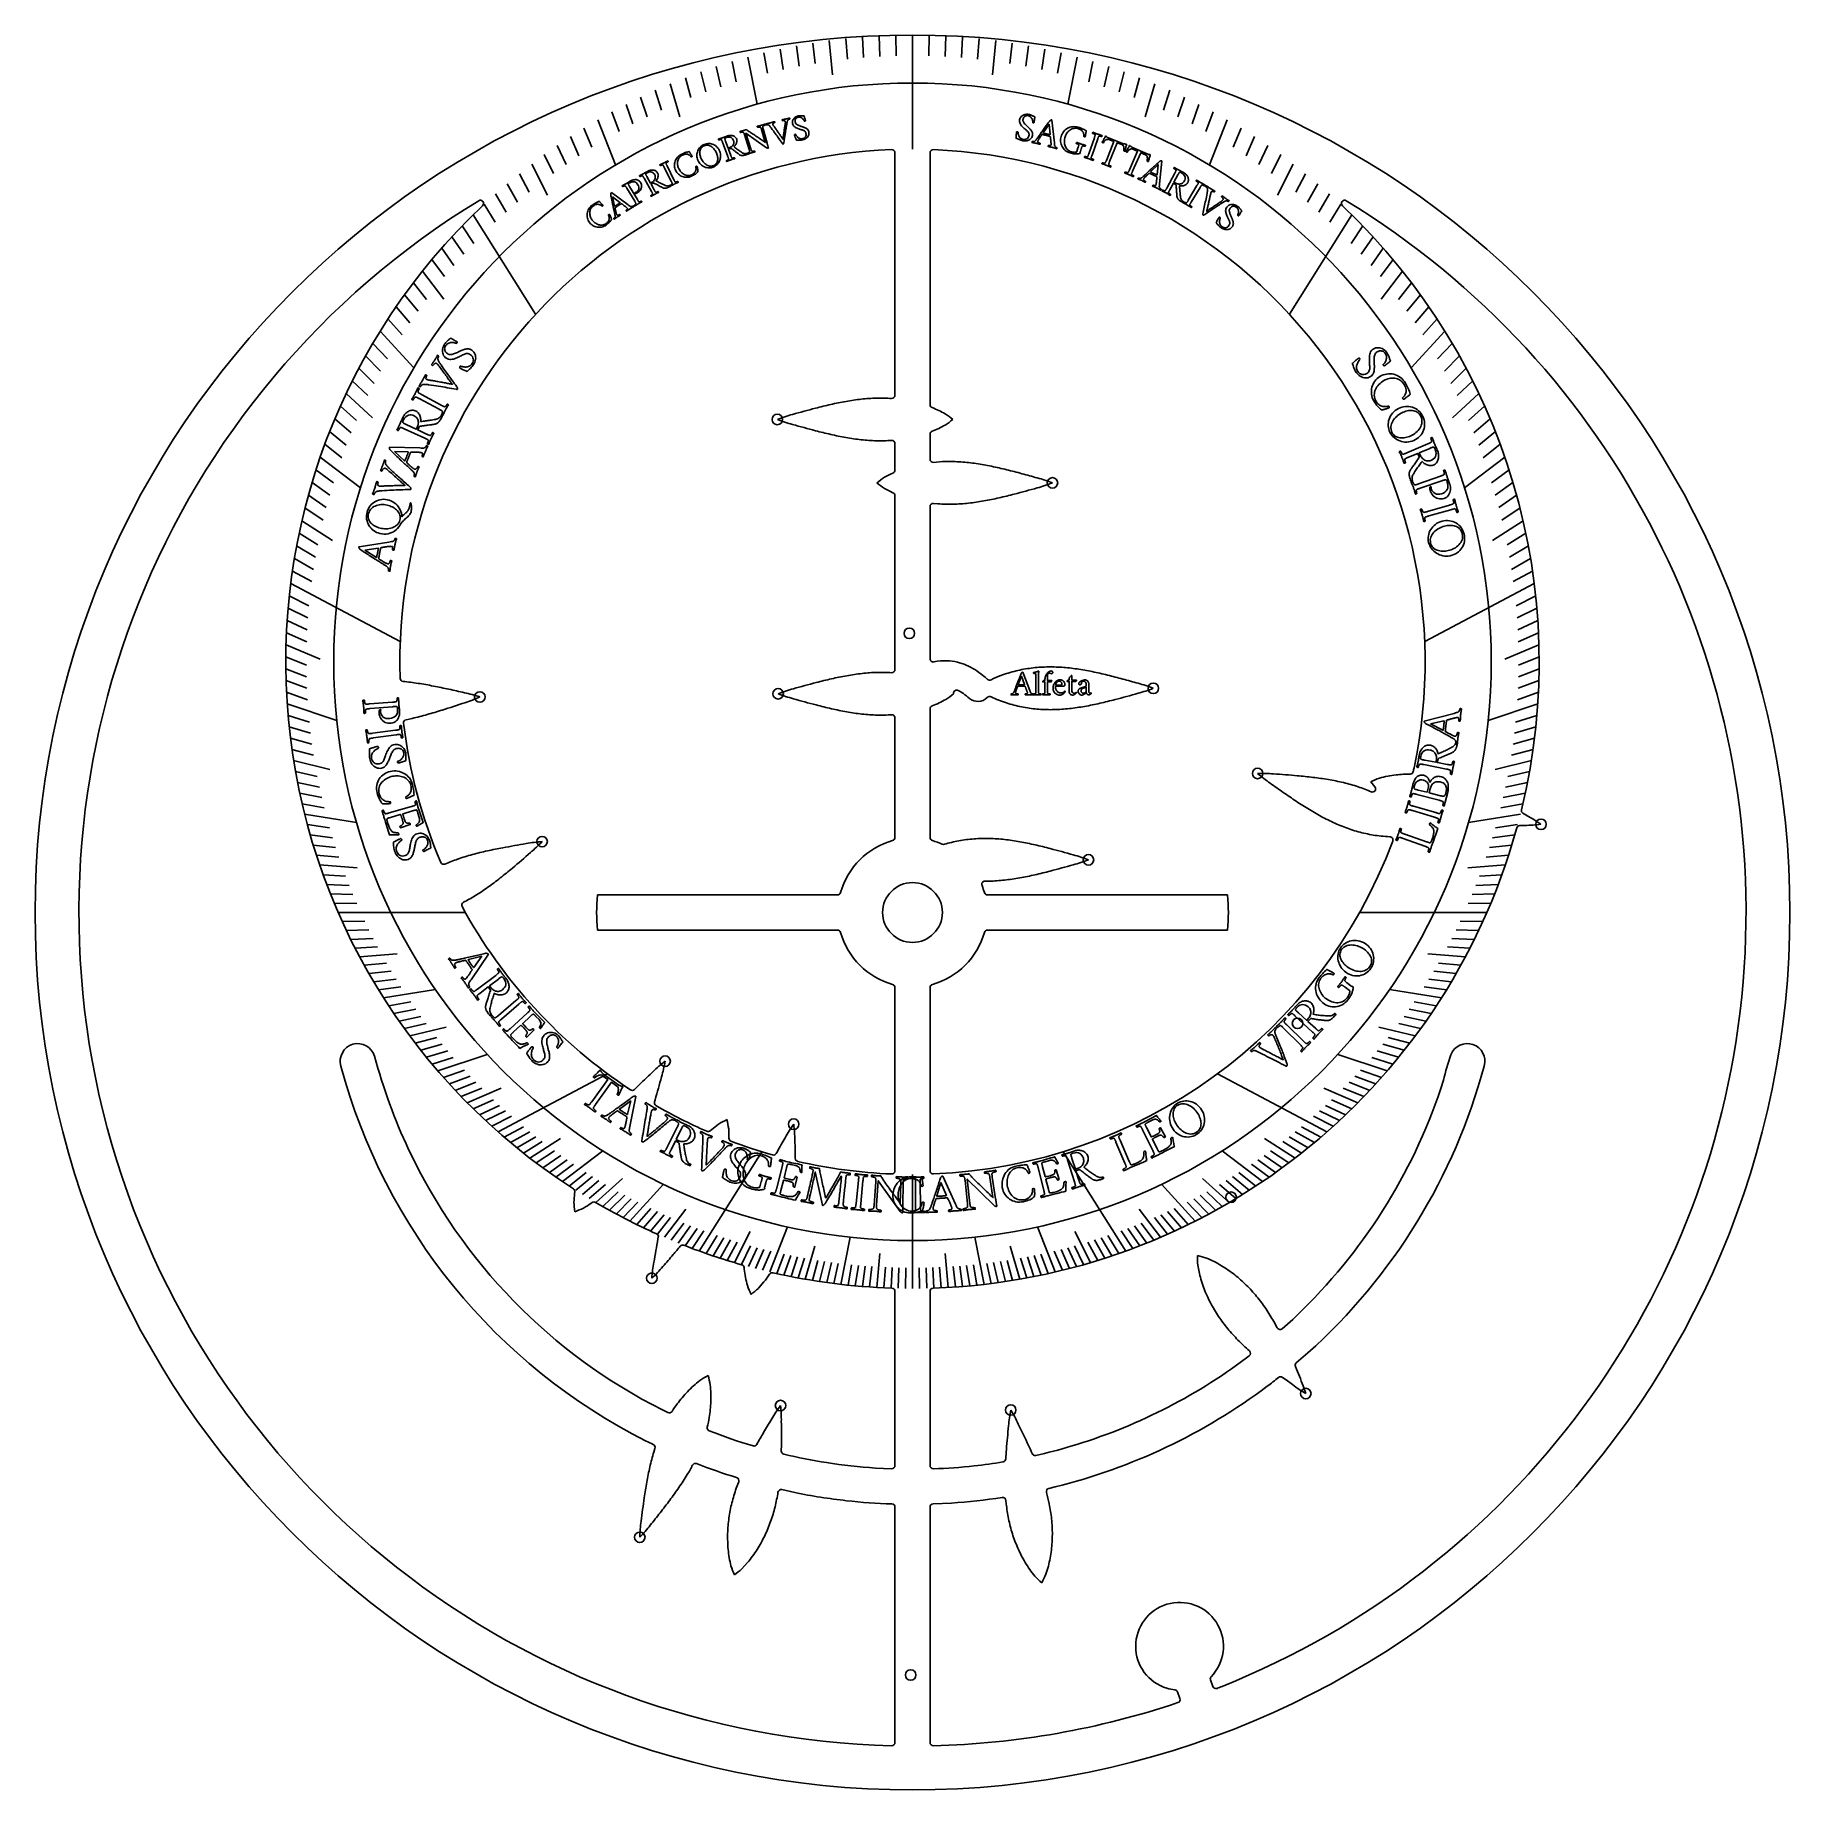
# Model space of a CAD drawing. Header units: millimetres. Extents: x -68 to 68, y -68 to 68.
import ezdxf

# ---------------------------------------------------------------- set-up
doc = ezdxf.new("R2010")
doc.units = ezdxf.units.MM
for name, color, linetype in [('CUT_INNER', 6, 'Continuous'), ('CUT_OUTER', 1, 'Continuous'), ('ENGRAVE', 7, 'Continuous'), ('ENGRAVE_FINE', 8, 'Continuous'), ('TEXT', 5, 'Continuous')]:
    doc.layers.add(name, color=color, linetype=linetype)

msp = doc.modelspace()

# ---------------------------------------------------------------- linework, layer by layer
at = {"layer": 'CUT_INNER'}
for points in [[(-1.368, 40.3213), (-1.368, 59.2249)], [(1.368, 59.2249), (1.368, 39.5874)], [(1.368, 37.2853), (1.368, 35.3395)], [(-1.368, 34.4878), (-1.368, 36.5513)], [(-1.5746, 34.2352), (-1.5224, 34.2568)], [(-1.5224, 32.7256), (-1.5746, 32.7472)], [(-1.368, 18.9403), (-1.368, 32.4946)], [(1.368, 31.6429), (1.368, 19.7761)], [(1.9864, 31.8569), (1.6431, 31.8916)], [(5.8225, 18.2011), (5.8344, 18.189)], [(4.4376, 16.6906), (4.4328, 16.6944)], [(5.8288, 16.7639), (5.8164, 16.7505)], [(6.2794, 16.7389), (6.1254, 16.8171)], [(-39.008, 15.1322), (-39.478, 15.0324)], [(-1.368, 5.8441), (-1.368, 15.1646)], [(1.368, 15.8768), (1.368, 5.8441)], [(36.0502, 9.8015), (35.7271, 10.1943), (35.7237, 10.199)], [(48.4713, 7.2249), (48.988, 6.8786), (48.9925, 6.8753)], [(47.1055, 6.5921), (47.0848, 6.5164)], [(47.7444, 6.7878), (47.3394, 6.776)], [(-24.5582, 1.3677), (-24.5525, 1.368), (-5.8441, 1.368)], [(5.983, 2.4437), (5.6531, 2.4434)], [(5.8441, 1.368), (24.5525, 1.368), (24.5582, 1.3677)], [(-5.8441, -1.368), (-24.5521, -1.368), (-24.5582, -1.3677)], [(24.5582, -1.3677), (24.5525, -1.368), (5.8441, -1.368)], [(-1.368, -20.1334), (-1.368, -5.8441)], [(1.368, -5.8441), (1.368, -20.1334)], [(-41.9361, -11.2022), (-41.9342, -11.208)], [(-20.0643, -14.5916), (-20.1157, -14.7623)], [(-15.7703, -17.0128), (-15.6549, -16.9082)], [(-14.3098, -17.5444), (-14.3116, -17.5812)], [(-9.1737, -17.7486), (-9.1558, -18.3647), (-9.1423, -18.9811), (-9.1398, -19.162)], [(-10.6174, -18.7803), (-10.5365, -18.6339)], [(-26.3439, -21.9168), (-26.3243, -21.7847)], [(-24.9799, -22.6166), (-25.0676, -22.6818)], [(-19.8411, -25.4498), (-19.8159, -25.3216)], [(-13.3014, -27.4628), (-13.318, -27.4582)], [(-13.1104, -27.7948), (-13.1197, -27.683)], [(22.3624, -28.1327), (22.2345, -27.4883), (22.2337, -27.4831)], [(-11.5792, -28.7999), (-12.01, -29.2959), (-12.0136, -29.2997)], [(-1.368, -43.1156), (-1.368, -29.5317)], [(1.368, -29.5317), (1.368, -43.1156)], [(28.1731, -31.8969), (28.4403, -32.38)], [(26.0444, -34.7235), (26.2504, -34.5618)], [(30.8207, -34.3385), (29.9143, -35.1175)], [(29.6199, -36.807), (29.1222, -36.4435), (28.8443, -36.2376)], [(-19.4945, -38.7814), (-19.0609, -38.9875)], [(-20.1711, -42.06), (-20.079, -41.7729)], [(-10.2243, -41.5351), (-10.2323, -41.9726)], [(-2.8814, -43.3097), (-1.6291, -43.3653)], [(-13.7416, -44.888), (-13.5508, -44.3738)], [(-9.1834, -45.2184), (-10.1861, -44.9923)], [(11.1186, -44.7819), (10.6271, -44.8928)], [(-1.368, -64.7097), (-1.368, -46.3548)], [(1.368, -46.3548), (1.368, -64.7097)], [(3.0372, -46.0415), (1.6069, -46.105)], [(7.3084, -46.0952), (7.2849, -45.8306)], [(-12.8606, -50.684), (-13.3015, -51.1709), (-13.3052, -51.1746)], [(10.5924, -50.9517), (10.4031, -51.5808), (10.4014, -51.5857)], [(23.232, -59.8295), (23.4175, -60.3394)], [(23.4604, -59.3789), (23.2816, -59.5761)], [(20.8465, -61.275), (20.6615, -60.7667)]]:
    msp.add_lwpolyline(points, dxfattribs=at)
msp.add_circle((0, 0), 2.33, dxfattribs=at)
for centre, radius, start, end in [((-0.0004, 19.5461), 39.9617, 92.334181, 181.853542), ((-1.618, 59.2249), 0.25, 360, 92.285156), ((1.618, 59.2249), 0.25, 87.714844, 180), ((0.0003, 19.5458), 39.962, 348.047814, 87.665617), ((-0.0002, -0.0001), 64.9798, 121.35855, 268.567248), ((-0.0004, 19.5457), 48.8539, 133.312174, 237.240559), ((-33.6846, 55.2747), 0.25, 313.419086, 121.464844), ((0.0002, -0.0001), 64.9798, 291.797457, 58.641452), ((33.6846, 55.2747), 0.25, 58.535156, 226.582031), ((0.0009, 19.546), 48.8533, 346.343376, 46.688079), ((-0.7459, 15.0351), 25.2052, 100.139562, 102.90086), ((-2.0181, 22.1487), 17.9787, 96.306675, 100.139648), ((-2.4427, 25.9716), 14.1324, 91.460833, 96.298206), ((-2.4993, 28.1498), 11.9534, 85.830064, 91.455644), ((-1.618, 40.3213), 0.25, 267.21661, 360), ((-6.7159, 28.7445), 10.4179, 104.633646, 111.518528), ((-6.7189, 48.1197), 10.409, 248.479988, 255.363492), ((12.2542, -36.6449), 78.5002, 104.622703, 105.972973), ((2.6221, 0.3048), 40.3156, 102.892707, 104.634078), ((1.618, 39.5874), 0.25, 180, 247.521207), ((-1.0799, 32.4677), 7.3639, 60.492444, 69.305065), ((-2.3597, 31.6267), 8.7541, 51.066555, 55.908591), ((-1.6028, 44.2235), 7.4833, 303.679966, 309.344888), ((13.4763, 117.9848), 83.1313, 254.063556, 255.33854), ((2.6306, 76.6019), 40.3508, 255.364552, 257.102954), ((-0.7409, 61.8618), 25.23, 257.094822, 259.850786), ((-2.0155, 54.7414), 17.9964, 259.850678, 263.676228), ((1.618, 37.2853), 0.25, 112.478793, 180), ((-1.0799, 44.405), 7.3639, 290.694935, 299.507556), ((-2.4419, 50.9132), 14.1446, 263.684623, 268.513721), ((-2.4995, 48.7272), 11.9578, 268.51834, 274.169425), ((-1.618, 36.5513), 0.25, 360, 92.78339), ((1.7053, 27.0271), 7.9192, 114.467461, 119.329549), ((-1.618, 34.4878), 0.25, 292.478793, 360), ((1.618, 35.3395), 0.25, 180, 275.768469), ((2.7308, 26.0284), 9.1274, 90.899939, 96.844103), ((2.8719, 22.2204), 12.9374, 85.990076, 91.25964), ((2.6694, 19.3827), 15.7823, 81.634198, 85.977117), ((1.9061, 14.2027), 21.0182, 78.338461, 81.630222), ((-0.1678, 4.1432), 31.2893, 76.109763, 78.342435), ((-5.6682, -18.1543), 54.2552, 74.828166, 76.123802), ((-14.5032, -51.031), 88.2983, 74.076048, 74.878273), ((1.9761, 27.7041), 7.4833, 123.679966, 129.344888), ((2.733, 40.3008), 8.7541, 231.066555, 235.908591), ((2.019, 40.5736), 8.612, 240.86611, 245.336881), ((-11.8809, 108.5724), 78.5002, 284.622703, 285.972973), ((7.0892, 43.183), 10.4179, 284.633646, 291.518528), ((7.0922, 23.8078), 10.409, 68.479988, 75.363492), ((-1.618, 32.4946), 0.25, 0, 67.521207), ((1.618, 31.6429), 0.25, 84.231531, 180), ((2.8726, 43.881), 12.0567, 265.784827, 271.443547), ((2.816, 45.9559), 14.1324, 271.460833, 276.298206), ((2.3914, 49.7788), 17.9787, 276.306675, 280.139648), ((1.1192, 56.8924), 25.2052, 280.139562, 282.90086), ((-2.2488, 71.6227), 40.3156, 282.892707, 284.634078), ((1.618, 19.7761), 0.25, 180, 283.077124), ((2.5497, 15.6628), 3.9676, 88.059441, 102.742318), ((2.5404, 15.6329), 3.9978, 76.169794, 87.940823), ((2.4393, 15.2272), 4.4158, 66.658908, 76.154035), ((2.1427, 14.5441), 5.1605, 58.334339, 66.640928), ((-39.6914, 18.262), 0.25, 181.933594, 263.626786), ((-41.7227, -2.5196), 20.6307, 81.135461, 84.426842), ((-43.3547, -13.0526), 31.2893, 78.922263, 81.154935), ((12.3134, -58.0288), 78.5002, 104.622703, 105.972973), ((2.6814, -21.0791), 40.3156, 102.892707, 104.634078), ((-0.6867, -6.3488), 25.2052, 100.139562, 102.90086), ((-1.9588, 0.7648), 17.9787, 96.306675, 100.139648), ((-2.3834, 4.5877), 14.1324, 91.460833, 96.298206), ((-2.4405, 7.3638), 11.3558, 85.907723, 91.529934), ((-1.618, 18.9403), 0.25, 267.21661, 360), ((1.5399, 13.5672), 6.3084, 51.275016, 58.33236), ((2.6309, 14.8126), 4.6549, 46.71376, 52.162032), ((6.013, 18.3639), 0.25, 224.413658, 296.911748), ((8.6097, 13.438), 5.3185, 109.03837, 117.837818), ((10.5362, 8.6969), 10.4324, 103.665447, 110.546745), ((10.6291, 8.3234), 10.8172, 97.265647, 103.675728), ((10.7062, 7.6887), 11.4565, 91.279963, 97.246899), ((10.7347, 6.2081), 12.9374, 85.990076, 91.25964), ((10.5322, 3.3704), 15.7823, 81.634198, 85.977117), ((9.769, -1.8096), 21.0182, 78.338461, 81.630222), ((7.695, -11.8691), 31.2893, 76.109763, 78.342435), ((2.1946, -34.1666), 54.2552, 74.828166, 76.123802), ((-6.6404, -67.0433), 88.2983, 74.076048, 74.878273), ((14.955, 7.7955), 10.409, 68.479988, 75.363492), ((-47.7543, -35.5931), 54.2552, 77.640666, 78.936302), ((-54.9655, -68.8638), 88.2983, 76.888548, 77.690773), ((-37.0709, 6.9338), 10.42, 71.297676, 78.174181), ((-38.0224, 26.2973), 10.419, 287.44633, 294.33082), ((-6.6566, 7.3606), 10.4179, 104.633646, 111.518528), ((-6.6596, 26.7358), 10.409, 248.479988, 255.363492), ((13.5356, 96.6009), 83.1313, 254.063556, 255.33854), ((-1.2053, 23.3847), 7.7713, 290.548821, 299.372379), ((-1.5448, 22.8412), 7.4854, 303.680751, 309.345674), ((3.4488, 17.086), 0.2501, 60.831542, 187.683423), ((1.9477, 14.1881), 3.5136, 54.976827, 62.489345), ((0.9918, 12.8303), 5.1742, 48.314077, 54.936441), ((5.094, 17.4791), 1.026, 230.223361, 314.750923), ((6.0123, 16.5941), 0.25, 63.088252, 137.226158), ((10.3583, 25.7387), 9.881, 245.619062, 253.002331), ((5.614, 55.6103), 40.3156, 282.892707, 284.634078), ((-4.018, 92.5601), 78.5002, 284.622703, 285.972973), ((14.952, 27.1706), 10.4179, 284.633646, 291.518528), ((-44.6574, 39.6962), 25.2052, 282.952062, 285.71336), ((-48.7442, 54.2435), 40.3156, 285.705207, 287.446578), ((-60.1777, 90.6761), 78.5002, 287.435203, 288.785473), ((2.6898, 55.218), 40.3508, 255.364552, 257.102954), ((-0.6816, 40.4779), 25.23, 257.094822, 259.850786), ((-1.9563, 33.3575), 17.9964, 259.850678, 263.676228), ((-2.3826, 29.5293), 14.1446, 263.684623, 268.513721), ((-2.4409, 26.7482), 11.3628, 268.443737, 274.091452), ((-1.618, 15.1646), 0.25, 0, 92.78339), ((1.618, 15.8768), 0.25, 112.478793, 180), ((10.5943, 26.4721), 10.6513, 252.941343, 259.533664), ((10.6659, 26.8703), 11.0559, 259.543694, 265.763464), ((10.7354, 27.8687), 12.0567, 265.784827, 271.443547), ((10.6788, 29.9436), 14.1324, 271.460833, 276.298206), ((10.2542, 33.7664), 17.9787, 276.306675, 280.139648), ((8.982, 40.8801), 25.2052, 280.139562, 282.90086), ((-39.426, 14.7878), 0.25, 101.998214, 186.855469), ((-0.0179, 19.541), 39.9438, 186.877262, 203.037817), ((38.7899, 11.0369), 0.25, 271.315792, 347.517155), ((15.5323, 16.208), 24.0755, 347.465173, 348.163962), ((27.2378, 0.4263), 10.4183, 84.946205, 91.831199), ((33.7692, 18.6797), 10.4206, 228.798009, 235.674073), ((79.3078, 81.859), 88.2983, 234.388548, 235.190773), ((23.0699, -67.5312), 78.5002, 84.935203, 86.285473), ((26.4489, -29.4964), 40.3156, 83.205207, 84.946578), ((28.2403, -14.4926), 25.2052, 80.452062, 83.21336), ((29.439, -7.3662), 17.9787, 76.619175, 80.452148), ((30.3271, -3.6238), 14.1324, 71.773333, 76.610706), ((31.3033, -0.7252), 11.0739, 66.259919, 71.880261), ((38.9196, 3.4325), 7.4833, 109.617466, 115.282388), ((35.8571, 9.6427), 0.25, 247.52911, 39.430092), ((38.6174, 2.2929), 8.4815, 96.22192, 105.105299), ((38.7737, 1.4983), 9.2887, 89.864625, 96.648605), ((59.9134, 53.8806), 54.2552, 235.140666, 236.436302), ((47.2228, 34.7395), 31.2893, 236.422263, 238.654935), ((41.8811, 25.9667), 21.0182, 238.650961, 241.942722), ((39.4174, 21.3466), 15.7823, 241.946698, 246.289617), ((38.2707, 18.7431), 12.9374, 246.302576, 251.57214), ((47.7161, 7.9531), 0.25, 166.465903, 240.214607), ((24.679, -32.691), 46.4688, 59.202469, 60.456707), ((47.6401, 17.2157), 10.4285, 270.572886, 277.451068), ((-28.184, -4.8707), 10.4203, 93.797834, 100.67413), ((-36.473, 12.6547), 10.4187, 309.946271, 316.830999), ((0, -0.0001), 5.8141, 105.475667, 164.553746), ((-1.618, 5.8441), 0.25, 285.46875, 360), ((1.618, 5.8441), 0.25, 180, 253.83968), ((0.0173, 0.0554), 5.756, 66.366243, 74.573081), ((0.0005, 19.5454), 48.8537, 271.887476, 344.532356), ((0.0006, 19.545), 39.9614, 272.333999, 339.534023), ((5.4105, -4.2887), 10.0403, 100.329392, 106.912769), ((5.6102, -5.2882), 11.0595, 94.203848, 100.419138), ((5.6794, -6.2906), 12.0642, 88.530909, 94.182525), ((5.6218, -8.3702), 14.1446, 83.684623, 88.513721), ((5.1955, -12.1983), 17.9964, 79.850678, 83.676228), ((3.9209, -19.3187), 25.23, 77.094822, 79.850786), ((37.7987, 17.3394), 11.4565, 251.592463, 257.559399), ((37.6576, 16.7159), 10.8172, 257.578147, 263.988228), ((37.2877, 11.9539), 6.0442, 262.747179, 269.257591), ((37.2055, 5.6603), 0.25, 339.433594, 89.109378), ((47.3466, 6.5261), 0.25, 91.660393, 164.707031), ((-31.3941, -7.7563), 12.5923, 108.848057, 113.671046), ((-29.6064, -12.8564), 17.9964, 105.163178, 108.988728), ((-27.7143, -19.8381), 25.23, 102.407322, 105.163286), ((-24.4599, -34.6045), 40.3508, 100.677052, 102.415454), ((-16.5709, -76.6514), 83.1313, 99.376056, 100.65104), ((-81.5788, 63.6548), 78.5002, 309.935203, 311.285473), ((2.4233, 5.5584), 0.25, 246.796875, 285.378292), ((0.5494, -34.0589), 40.3508, 75.364552, 77.102954), ((-10.2963, -75.4417), 83.1313, 74.063556, 75.33854), ((9.8959, 13.7985), 10.4179, 284.633646, 291.518528), ((9.8989, -5.5766), 10.409, 68.479988, 75.363492), ((-36.5459, 4.0072), 0.25, 203.027344, 292.631355), ((-57.0735, 34.3708), 40.3156, 308.205207, 309.946578), ((3.9259, 27.508), 25.2052, 280.139562, 282.90086), ((0.5579, 42.2382), 40.3156, 282.892707, 284.634078), ((-9.0742, 79.188), 78.5002, 284.622703, 285.972973), ((-43.5393, 16.6081), 17.9787, 301.619175, 305.452148), ((-47.7308, 22.4949), 25.2052, 305.452062, 308.21336), ((-5.8441, 1.618), 0.25, 270, 343.83968), ((5.6533, 2.1933), 0.2501, 90.058409, 203.432444), ((0.0001, 0), 5.8139, 15.475438, 21.108882), ((5.8441, 1.618), 0.25, 195.46875, 270), ((5.6227, 16.5715), 14.1324, 271.460833, 276.298206), ((5.1981, 20.3943), 17.9787, 276.306675, 280.139648), ((-34.888, 0.5751), 0.25, 117.993645, 208.652344), ((-0.0017, 19.544), 39.9598, 208.535196, 236.624455), ((-40.5487, 11.6773), 12.212, 296.995755, 301.799482), ((-10.6694, 0.0002), 13.956, 174.376601, 185.624852), ((10.6654, 0), 13.9599, 354.377407, 5.622593), ((-5.8441, -1.618), 0.25, 15.46875, 90), ((0.0001, 0), 5.8141, 195.475667, 254.553746), ((0, 0.0001), 5.8141, 285.475667, 344.553746), ((5.8441, -1.618), 0.25, 90, 163.83968), ((-1.618, -5.8441), 0.25, 0, 73.83968), ((1.618, -5.8441), 0.25, 105.46875, 180), ((-43.2482, -11.5885), 1.3679, 16.405437, 196.136936), ((43.2483, -11.5884), 1.3678, 343.860273, 158.357783), ((-0.0002, -0.0003), 46.1412, 195.033633, 243.26577), ((0.0856, 0.0357), 43.4981, 194.980287, 205.171396), ((-12.9444, -19.8437), 10.4089, 127.542456, 134.426003), ((-29.5647, -9.8855), 10.418, 343.696157, 350.580996), ((0.0005, -0.0004), 46.1409, 311.909643, 344.966455), ((62.4598, -18.2133), 21.6881, 160.808797, 166.302286), ((2.1306, -37.6059), 33.6682, 133.692096, 134.987731), ((40.1447, -76.8416), 88.2983, 133.138548, 133.940773), ((-95.4035, 7.4603), 78.5002, 343.685203, 345.035473), ((0, 0), 43.4055, 314.498846, 342.464948), ((-21.8476, -13.6166), 0.25, 236.777344, 314.863219), ((-19.8762, -14.8343), 0.25, 163.261781, 239.941406), ((-0.0498, 19.4469), 39.8516, 239.957024, 246.345873), ((-10.6683, -24.0318), 8.7541, 115.754055, 120.596091), ((-21.732, -17.9618), 7.4833, 8.367466, 14.032388), ((-15.9382, -16.8277), 0.25, 246.269531, 312.208707), ((-10.1164, -23.503), 8.612, 125.55361, 130.024381), ((-22.2281, -17.4276), 7.9192, 359.154961, 4.017049), ((-14.0619, -17.5936), 0.25, 177.166293, 249.433594), ((66.5529, -61.6899), 88.2983, 150.013548, 150.815773), ((-0.7857, -22.5633), 10.4208, 144.42307, 151.299053), ((-19.5913, -17.8525), 10.4181, 0.571182, 7.456269), ((0, 0), 43.4055, 205.176813, 243.312406), ((-0.0069, 19.5257), 39.9411, 249.262187, 254.165627), ((-10.8362, -18.6595), 0.25, 254.003906, 331.089655), ((-8.8898, -19.1586), 0.25, 180.788048, 257.167969), ((-0.0048, 19.512), 39.9282, 257.060927, 267.670142), ((-1.618, -20.1334), 0.25, 267.714844, 360), ((1.618, -20.1334), 0.25, 180, 272.285156), ((-26.5715, -21.748), 0.25, 351.541293, 57.128906), ((-18.4751, -22.8092), 7.9192, 173.529961, 178.392049), ((-18.9165, -22.2289), 7.4833, 182.742466, 188.407388), ((-29.3319, -15.1037), 8.7541, 290.129055, 294.971091), ((-29.933, -15.5758), 8.612, 299.92861, 304.399381), ((-24.8309, -22.8174), 0.25, 59.592045, 126.583707), ((-0.0674, 19.4149), 48.7072, 239.614285, 245.895834), ((57.2968, -40.0109), 78.5002, 169.310203, 170.660473), ((-20.0612, -25.2734), 0.25, 348.886781, 65.917969), ((-17.9126, -26.1747), 0.25, 68.731512, 140.488219), ((-0.0139, 19.5009), 48.8074, 248.600813, 254.181935), ((-9.9136, -29.2039), 10.4297, 169.32309, 176.200438), ((-85.8618, 30.5989), 88.2983, 318.763548, 319.565773), ((-47.2774, -2.1122), 37.7143, 319.373239, 320.668875), ((30.966, -26.8657), 8.7541, 179.202148, 184.044185), ((20.5906, -34.0492), 7.4833, 71.815559, 77.480481), ((19.6534, -34.7644), 8.4815, 58.420013, 67.303392), ((-27.4417, -20.9207), 10.4092, 313.167237, 320.05096), ((-13.3688, -27.7036), 0.25, 4.734378, 74.355469), ((-4.6788, -26.8756), 8.4815, 186.22192, 195.105299), ((-16.221, -24.9545), 6.0276, 320.360884, 327.517787), ((-10.9263, -28.3272), 0.25, 77.169531, 147.140622), ((-0.006, 19.4986), 48.8068, 257.137747, 268.11723), ((31.96, -25.7833), 9.881, 193.754656, 201.137924), ((18.6636, -36.4498), 10.4357, 51.801422, 58.636402), ((18.4292, -36.7507), 10.8172, 45.40124, 51.811321), ((-5.8184, -26.5734), 7.4833, 199.617466, 205.282388), ((-17.8537, -22.7784), 8.7541, 307.004055, 311.846091), ((-1.618, -29.5317), 0.25, 360, 88.066406), ((1.618, -29.5317), 0.25, 91.935011, 180), ((32.7318, -25.4955), 10.7046, 201.085174, 210.867809), ((17.9776, -37.2033), 11.4565, 39.415556, 45.382492), ((16.8306, -38.14), 12.9374, 34.12567, 39.395233), ((33.3741, -25.1149), 11.4512, 210.853441, 216.826224), ((14.4736, -39.7331), 15.7823, 29.769791, 34.11271), ((12.5402, -13.341), 25.1037, 310.434817, 315.425955), ((34.5532, -24.2263), 12.9276, 216.846629, 222.124148), ((28.6591, -32.259), 0.25, 208.949879, 310.677966), ((36.657, -22.3188), 15.7674, 222.137201, 226.488187), ((34.0234, -25.2835), 11.8048, 225.851649, 228.880711), ((26.096, -34.3651), 0.25, 308.135593, 48.968675), ((0, 0), 43.4055, 286.532745, 306.871728), ((30.0772, -35.3071), 0.25, 130.677966, 202.812931), ((-26.237, -59.2519), 60.9435, 21.515986, 23.036097), ((-11.3648, -43.1607), 8.4737, 127.948784, 136.786047), ((-11.8045, -43.8182), 8.7541, 118.185199, 123.027235), ((-23.1157, -38.2229), 7.4833, 10.79861, 16.463532), ((-24.1954, -37.7496), 8.4815, 357.403064, 6.286443), ((0.0006, -0.0013), 46.1401, 283.943282, 306.825363), ((12.8107, -17.0657), 24.8026, 306.765261, 309.362397), ((28.6955, -36.4385), 0.25, 53.459263, 128.135593), ((35.9231, -28.5122), 10.418, 232.769245, 239.654451), ((20.6428, -40.4941), 10.454, 16.62671, 20.107603), ((-9.9653, -44.5292), 10.4307, 136.571631, 143.414524), ((-26.1494, -37.7004), 10.4357, 350.784472, 357.619452), ((-18.9536, -38.7617), 0.25, 244.576271, 328.241278), ((-13.194, -42.2852), 6.502, 142.334465, 148.555042), ((-22.6916, -38.3725), 6.9158, 345.425558, 351.693009), ((64.5706, -85.1919), 88.2983, 148.82181, 149.624036), ((-1.9396, -44.6732), 10.4208, 143.23133, 150.107317), ((-20.6432, -39.5723), 10.4182, 359.379446, 6.264528), ((17.865, -40.8335), 10.4105, 168.649877, 175.532738), ((-1.2163, -44.2619), 10.4286, 24.804897, 31.683001), ((-15.7557, -40.1733), 0.25, 165.99601, 249.661017), ((-0.8414, -2.4817), 40.7851, 248.419344, 253.488771), ((29.1588, -64.5295), 47.2993, 149.526172, 150.821808), ((-88.7197, -40.6699), 78.5002, 359.368466, 0.718735), ((90.1967, -48.3758), 83.1313, 174.233048, 175.508031), ((-62.2195, -74.4744), 78.5002, 24.792194, 26.142464), ((-14.7047, -29.2556), 13.3984, 243.146267, 245.74026), ((-2.9394, -47.1887), 17.9787, 163.425319, 167.258292), ((-20.3171, -41.6966), 0.25, 342.216408, 64.576271), ((-12.3563, -41.3469), 0.25, 252.20339, 330.546482), ((-9.9824, -41.9772), 0.25, 178.945043, 257.288136), ((-0.9023, -5.0336), 38.2931, 256.198567, 261.278761), ((31.2815, -43.8608), 24.0437, 175.238717, 176.964964), ((-11.4269, -51.1662), 22.6155, 23.429781, 25.143874), ((9.5532, -42.074), 0.25, 203.498969, 282.711864), ((2.9936, -10.9717), 32.0365, 281.915652, 286.983975), ((4.1091, -48.7826), 25.2052, 167.258206, 170.019504), ((-27.1287, -37.9056), 11.2462, 328.313938, 332.632622), ((-16.9204, -43.1928), 0.25, 69.661017, 152.020881), ((-2.7912, -7.742), 37.9128, 248.260665, 253.26377), ((0, 0), 43.4055, 261.109016, 266.193762), ((-1.618, -43.1156), 0.25, 267.457627, 0), ((1.618, -43.1156), 0.25, 180, 272.542373), ((0.6567, -7.3703), 36.0082, 271.547364, 276.624453), ((2.3016, -17.1878), 26.0713, 275.522638, 280.52974), ((7.0219, -42.574), 0.25, 280.169492, 356.840014), ((18.9898, -51.4071), 40.3156, 170.011351, 171.752722), ((-43.9889, -27.0867), 31.2893, 323.228407, 325.461079), ((-35.5274, -32.9088), 21.0182, 325.457105, 328.748866), ((-1.5286, -49.1563), 12.9374, 160.735839, 166.005403), ((-13.7852, -44.2868), 0.25, 339.647999, 72.20339), ((-10.2411, -45.2361), 0.25, 77.288136, 169.843526), ((10.6821, -45.1367), 0.25, 102.711864, 195.267255), ((56.7773, -56.8999), 78.5002, 171.741347, 173.091617), ((-62.3932, -13.3493), 54.2552, 321.94681, 323.242446), ((-2.9645, -48.7943), 11.4565, 166.025725, 171.992661), ((-22.4258, -43.4567), 12.0567, 340.53059, 346.189309), ((-24.1327, -43.0345), 13.815, 346.178853, 351.015215), ((0, 0), 46.1416, 258.519916, 263.604661), ((-0.5353, -5.9694), 40.1499, 263.414922, 268.470566), ((-1.618, -46.3548), 0.25, 0, 87.457627), ((1.618, -46.3548), 0.25, 92.542373, 180), ((0.0999, -1.1313), 45.0061, 273.742078, 278.822603), ((7.0359, -45.8527), 0.25, 5.071728, 97.627119), ((20.1711, -44.7071), 12.9374, 186.159568, 191.429132), ((-0.1555, -48.2632), 11.0296, 11.290538, 16.110885), ((-1.1493, -48.5308), 12.0567, 5.954319, 11.613038), ((-10.8312, -48.9536), 10.4297, 171.754223, 178.631617), ((-28.6948, -41.4213), 10.4093, 315.59842, 322.482091), ((-89.2476, 7.5738), 88.2983, 321.194692, 321.996917), ((-3.5971, -48.7017), 10.8172, 172.01141, 178.421491), ((-21.4809, -43.7864), 11.0559, 334.289456, 340.509227), ((18.7188, -44.9965), 11.4565, 191.449454, 197.41639), ((-0.1543, -48.4229), 11.0559, 359.713185, 5.932956), ((-3.9785, -48.693), 10.4357, 178.411591, 185.246571), ((-21.1155, -43.9602), 10.6513, 327.687106, 334.279427), ((18.1077, -45.1845), 10.8172, 197.435139, 203.84522), ((0.2503, -48.423), 10.6513, 353.110835, 359.703156), ((-5.9216, -48.9036), 8.4815, 185.030183, 193.913562), ((-20.4701, -44.3809), 9.881, 320.364825, 327.748094), ((17.7596, -45.3404), 10.4357, 203.83532, 210.6703), ((1.0138, -48.5259), 9.881, 345.788554, 353.171823), ((-7.0547, -48.5778), 7.4833, 198.425729, 204.090651), ((-19.0084, -44.5333), 8.7541, 305.812317, 310.654354), ((16.095, -46.3648), 8.4815, 210.453911, 219.337291), ((14.9318, -46.5569), 7.4833, 223.849457, 229.51438), ((2.3993, -48.036), 8.7541, 331.236046, 336.078083), ((20.8208, -57.2047), 3.4197, 320.522298, 253.022298), ((23.4669, -59.744), 0.25, 137.8125, 200), ((20.801, -57.2831), 3.339, 252.954247, 264.193652), ((20.4266, -60.8522), 0.25, 20, 81.5625), ((20.6116, -61.3605), 0.25, 288.457031, 20), ((23.6525, -60.2539), 0.25, 200, 291.269531), ((10.8927, -27.4814), 35.4188, 291.273057, 291.944263), ((0.0017, -0.0117), 64.9681, 271.431634, 288.569099), ((-1.618, -64.7097), 0.25, 268.417969, 360), ((1.618, -64.7097), 0.25, 180, 271.582031)]:
    msp.add_arc(centre, radius, start, end, dxfattribs=at)
at = {"layer": 'CUT_OUTER'}
msp.add_circle((0, 0), 68.4, dxfattribs=at)
at = {"layer": 'ENGRAVE'}
for points in [[(0, 68.4), (0, 59.508)], [(-12.83, 66.6852), (-12.1222, 63.0064)], [(12.83, 66.6852), (12.1222, 63.0064)], [(-24.5392, 61.7899), (-23.1442, 58.2772)], [(24.5392, 61.7899), (23.1442, 58.2772)], [(-34.256, 54.3777), (-29.3789, 46.6357)], [(34.256, 54.3777), (29.3789, 46.6357)], [(-41.4987, 45.3256), (-38.8707, 42.4553)], [(41.4987, 45.3256), (38.8707, 42.4553)], [(-46.173, 35.5079), (-43.0368, 33.0961)], [(46.173, 35.5079), (43.0368, 33.0961)], [(-48.4717, 25.6478), (-39.9309, 21.1286)], [(48.4717, 25.6478), (39.9309, 21.1286)], [(-48.7436, 16.2595), (-44.8873, 14.9731)], [(48.7436, 16.2595), (44.8873, 14.9731)], [(-47.3858, 7.6575), (-43.3415, 7.004)], [(47.3858, 7.6575), (43.3415, 7.004)], [(-44.7739, 0), (-34.8561, 0)], [(44.7739, 0), (34.8561, 0)], [(-41.2293, -6.6627), (-37.1851, -6.0091)], [(41.2293, -6.6627), (37.1851, -6.0091)], [(-37.0095, -12.3453), (-33.1532, -11.0589)], [(37.0095, -12.3453), (33.1532, -11.0589)], [(-32.3117, -17.0971), (-23.7709, -12.5779)], [(32.3117, -17.0971), (23.7709, -12.5779)], [(-27.2826, -20.9808), (-24.1464, -18.569)], [(-16.6263, -26.3923), (-11.7491, -18.6504)], [(16.6263, -26.3923), (11.7491, -18.6504)], [(27.2826, -20.9808), (24.1464, -18.569)], [(0, -29.3085), (0, -20.4165)], [(-22.0287, -24.0602), (-19.4008, -21.1899)], [(22.0287, -24.0602), (19.4008, -21.1899)], [(-11.1294, -28.024), (-9.7344, -24.5113)], [(11.1294, -28.024), (9.7344, -24.5113)], [(-5.5774, -28.9891), (-4.8696, -25.3103)], [(5.5774, -28.9891), (4.8696, -25.3103)]]:
    msp.add_lwpolyline(points, dxfattribs=at)
for centre, radius in [((0, 19.5457), 45.1196), ((-10.538, 38.4363), 0.4104), ((10.9113, 33.4912), 0.4104), ((-0.2443, 21.7628), 0.4104), ((18.7742, 17.4789), 0.4104), ((-33.7289, 16.8037), 0.4104), ((-10.4788, 17.0524), 0.4104), ((26.9042, 10.8396), 0.4104), ((48.9932, 6.8751), 0.4104), ((-28.8735, 5.5271), 0.4104), ((13.718, 4.1067), 0.4104), ((30.0209, -8.641), 0.4104), ((-19.2867, -11.5897), 0.4104), ((-9.261, -16.4998), 0.4104), ((24.8383, -22.1944), 0.4104), ((-20.3207, -28.5135), 0.4104), ((-10.287, -38.4347), 0.4104), ((30.6602, -37.5035), 0.4104), ((7.658, -38.7839), 0.4104), ((-21.2581, -48.7053), 0.4104), ((-0.1392, -59.4405), 0.4104)]:
    msp.add_circle(centre, radius, dxfattribs=at)
at = {"layer": 'ENGRAVE_FINE'}
for points in [[(-10.32, 67.2976), (-10.0769, 65.7125)], [(-9.0505, 67.5543), (-8.8377, 65.9656)], [(-7.7729, 67.7777), (-7.5904, 66.1858)], [(-6.4883, 67.9672), (-6.2346, 65.3097)], [(-5.1977, 68.1227), (-5.0759, 66.526)], [(-3.9024, 68.2439), (-3.811, 66.6455)], [(-2.6036, 68.3306), (-2.5427, 66.731)], [(-1.3024, 68.3826), (-1.2719, 66.7823)], [(1.3024, 68.3826), (1.2719, 66.7823)], [(2.6036, 68.3306), (2.5427, 66.731)], [(3.9024, 68.2439), (3.811, 66.6455)], [(5.1977, 68.1227), (5.0759, 66.526)], [(6.4883, 67.9672), (6.2346, 65.3097)], [(7.7729, 67.7777), (7.5904, 66.1858)], [(9.0505, 67.5543), (8.8377, 65.9656)], [(10.32, 67.2976), (10.0769, 65.7125)], [(-15.2943, 65.9443), (-14.9311, 64.3785)], [(-14.0684, 66.3306), (-13.7351, 64.7592)], [(-11.5802, 67.0077), (-11.3069, 65.4267)], [(11.5802, 67.0077), (11.3069, 65.4267)], [(14.0684, 66.3306), (13.7351, 64.7592)], [(15.2943, 65.9443), (14.9311, 64.3785)], [(-18.8874, 64.6013), (-18.1337, 62.0237)], [(-17.7047, 65.079), (-17.2822, 63.5257)], [(-16.5067, 65.5269), (-16.1138, 63.9671)], [(16.5067, 65.5269), (16.1138, 63.9671)], [(17.7047, 65.079), (17.2822, 63.5257)], [(18.8874, 64.6013), (18.1337, 62.0237)], [(-22.334, 62.9961), (-21.7942, 61.4734)], [(-21.2029, 63.5591), (-20.6921, 62.0281)], [(-20.0537, 64.0945), (-19.5722, 62.5555)], [(20.0537, 64.0945), (19.5722, 62.5555)], [(21.2029, 63.5591), (20.6921, 62.0281)], [(22.334, 62.9961), (21.7942, 61.4734)], [(-23.4464, 62.406), (-22.8776, 60.8922)], [(23.4464, 62.406), (22.8776, 60.8922)], [(-26.6634, 60.4823), (-26.0089, 58.9976)], [(-25.6118, 61.1483), (-24.9856, 59.6535)], [(25.6118, 61.1483), (24.9856, 59.6535)], [(26.6634, 60.4823), (26.0089, 58.9976)], [(-28.7013, 59.0802), (-27.9906, 57.6172)], [(-27.6934, 59.7926), (-27.0107, 58.3186)], [(27.6934, 59.7926), (27.0107, 58.3186)], [(28.7013, 59.0802), (27.9906, 57.6172)], [(-30.6486, 57.5905), (-29.8825, 56.151)], [(-29.6866, 58.3458), (-28.4552, 55.9258)], [(29.6866, 58.3458), (28.4552, 55.9258)], [(30.6486, 57.5905), (29.8825, 56.151)], [(-31.5869, 56.8151), (-30.7935, 55.3881)], [(31.5869, 56.8151), (30.7935, 55.3881)], [(-33.391, 55.2078), (-32.5437, 53.8068)], [(-32.5012, 56.0206), (-31.6807, 54.6063)], [(32.5012, 56.0206), (31.6807, 54.6063)], [(33.391, 55.2078), (32.5437, 53.8068)], [(-35.096, 53.5312), (-34.1958, 52.158)], [(35.096, 53.5312), (34.1958, 52.158)], [(-35.9107, 52.6692), (-34.9844, 51.3106)], [(35.9107, 52.6692), (34.9844, 51.3106)], [(-37.4632, 50.9026), (-36.4856, 49.5743)], [(-36.6998, 51.7927), (-35.7477, 50.4491)], [(36.6998, 51.7927), (35.7477, 50.4491)], [(37.4632, 50.9026), (36.4856, 49.5743)], [(-38.2007, 49.9997), (-36.5282, 47.8106)], [(38.2007, 49.9997), (36.5282, 47.8106)], [(-39.598, 48.1594), (-38.5457, 46.8796)], [(-38.9123, 49.085), (-37.8847, 47.7887)], [(38.9123, 49.085), (37.8847, 47.7887)], [(39.598, 48.1594), (38.5457, 46.8796)], [(-40.2575, 47.2237), (-39.181, 45.9609)], [(40.2575, 47.2237), (39.181, 45.9609)], [(-40.8911, 46.2788), (-39.7906, 45.0333)], [(40.8911, 46.2788), (39.7906, 45.0333)], [(-42.0803, 44.3648), (-40.933, 43.1552)], [(42.0803, 44.3648), (40.933, 43.1552)], [(-43.1663, 42.424), (-41.9734, 41.2516)], [(-42.6361, 43.3973), (-41.4659, 42.2062)], [(42.6361, 43.3973), (41.4659, 42.2062)], [(43.1663, 42.424), (41.9734, 41.2516)], [(-43.6708, 41.4455), (-42.4558, 40.2923)], [(43.6708, 41.4455), (42.4558, 40.2923)], [(-44.15, 40.4626), (-42.0862, 38.5711)], [(44.15, 40.4626), (42.0862, 38.5711)], [(-45.0331, 38.4867), (-43.7536, 37.3932)], [(-44.604, 39.4761), (-43.3457, 38.3624)], [(44.604, 39.4761), (43.3457, 38.3624)], [(45.0331, 38.4867), (43.7536, 37.3932)], [(-45.4374, 37.495), (-44.1373, 36.4221)], [(45.4374, 37.495), (44.1373, 36.4221)], [(-45.8173, 36.5019), (-44.4969, 35.4499)], [(45.8173, 36.5019), (44.4969, 35.4499)], [(-46.5049, 34.5136), (-45.145, 33.5044)], [(46.5049, 34.5136), (45.145, 33.5044)], [(-46.8131, 33.5197), (-45.4341, 32.5323)], [(46.8131, 33.5197), (45.4341, 32.5323)], [(-47.3602, 31.5353), (-45.9443, 30.5925)], [(-47.0981, 32.5267), (-45.7005, 31.5615)], [(47.0981, 32.5267), (45.7005, 31.5615)], [(47.3602, 31.5353), (45.9443, 30.5925)], [(-47.5997, 30.546), (-45.2065, 29.0102)], [(47.5997, 30.546), (45.2065, 29.0102)], [(-47.817, 29.5592), (-46.366, 28.6622)], [(47.817, 29.5592), (46.366, 28.6622)], [(-48.1865, 27.5954), (-46.702, 26.7453)], [(-48.0125, 28.5755), (-46.5445, 27.7018)], [(48.0125, 28.5755), (46.5445, 27.7018)], [(48.1865, 27.5954), (46.702, 26.7453)], [(-48.3395, 26.6194), (-46.8389, 25.7931)], [(48.3395, 26.6194), (46.8389, 25.7931)], [(-48.5836, 24.6811), (-47.0524, 23.9032)], [(48.5836, 24.6811), (47.0524, 23.9032)], [(-48.6756, 23.7197), (-47.1297, 22.9663)], [(48.6756, 23.7197), (47.1297, 22.9663)], [(-48.7482, 22.7639), (-47.1881, 22.0354)], [(48.7482, 22.7639), (47.1881, 22.0354)], [(-48.8363, 20.8707), (-46.1863, 19.7382)], [(-48.8016, 21.8141), (-47.2278, 21.1107)], [(48.8363, 20.8707), (46.1863, 19.7382)], [(48.8016, 21.8141), (47.2278, 21.1107)], [(-48.8527, 19.934), (-47.253, 19.2812)], [(48.8527, 19.934), (47.253, 19.2812)], [(-48.8513, 19.0042), (-47.2393, 18.3771)], [(-48.8323, 18.0817), (-47.2086, 17.4805)], [(48.8323, 18.0817), (47.2086, 17.4805)], [(48.8513, 19.0042), (47.2393, 18.3771)], [(-48.7963, 17.1667), (-47.1613, 16.5915)], [(48.7963, 17.1667), (47.1613, 16.5915)], [(-48.6746, 15.3602), (-47.0186, 14.8376)], [(48.6746, 15.3602), (47.0186, 14.8376)], [(-48.5898, 14.4692), (-46.924, 13.9731)], [(48.5898, 14.4692), (46.924, 13.9731)], [(-48.4895, 13.5865), (-46.8144, 13.1172)], [(-48.374, 12.7125), (-46.6902, 12.27)], [(48.374, 12.7125), (46.6902, 12.27)], [(48.4895, 13.5865), (46.8144, 13.1172)], [(-48.2439, 11.8472), (-45.4178, 11.1532)], [(-48.0994, 10.9909), (-46.3997, 10.6025)], [(48.2439, 11.8472), (45.4178, 11.1532)], [(48.0994, 10.9909), (46.3997, 10.6025)], [(-47.941, 10.1436), (-46.2341, 9.7825)], [(47.941, 10.1436), (46.2341, 9.7825)], [(-47.769, 9.3056), (-46.0554, 8.9718)], [(-47.5838, 8.4768), (-45.8641, 8.1705)], [(47.5838, 8.4768), (45.8641, 8.1705)], [(47.769, 9.3056), (46.0554, 8.9718)], [(-47.1752, 6.8478), (-45.4448, 6.5966)], [(47.1752, 6.8478), (45.4448, 6.5966)], [(-46.9525, 6.0476), (-45.2176, 5.8242)], [(46.9525, 6.0476), (45.2176, 5.8242)], [(-46.718, 5.2572), (-44.9791, 5.0615)], [(-46.4721, 4.4765), (-44.7297, 4.3086)], [(46.4721, 4.4765), (44.7297, 4.3086)], [(46.718, 5.2572), (44.9791, 5.0615)], [(-46.215, 3.7056), (-43.2994, 3.4718)], [(-45.9472, 2.9446), (-44.1994, 2.8326)], [(46.215, 3.7056), (43.2994, 3.4718)], [(45.9472, 2.9446), (44.1994, 2.8326)], [(-45.6688, 2.1935), (-43.9191, 2.1095)], [(-45.3803, 1.4524), (-43.6292, 1.3963)], [(45.3803, 1.4524), (43.6292, 1.3963)], [(45.6688, 2.1935), (43.9191, 2.1095)], [(-45.0819, 0.7212), (-43.33, 0.6932)], [(45.0819, 0.7212), (43.33, 0.6932)], [(-44.4567, -0.7112), (-42.7049, -0.6832)], [(-44.1305, -1.4124), (-42.3794, -1.3563)], [(44.1305, -1.4124), (42.3794, -1.3563)], [(44.4567, -0.7112), (42.7049, -0.6832)], [(-43.7955, -2.1035), (-42.0459, -2.0195)], [(-43.4522, -2.7847), (-41.7044, -2.6727)], [(43.4522, -2.7847), (41.7044, -2.6727)], [(43.7955, -2.1035), (42.0459, -2.0195)], [(-43.1006, -3.4559), (-40.185, -3.2221)], [(-42.7412, -4.1171), (-40.9988, -3.9492)], [(43.1006, -3.4559), (40.185, -3.2221)], [(42.7412, -4.1171), (40.9988, -3.9492)], [(-42.3741, -4.7683), (-40.6352, -4.5727)], [(-41.9996, -5.4097), (-40.2647, -5.1862)], [(41.9996, -5.4097), (40.2647, -5.1862)], [(42.3741, -4.7683), (40.6352, -4.5727)], [(-41.6179, -6.0411), (-39.8876, -5.7899)], [(41.6179, -6.0411), (39.8876, -5.7899)], [(-40.834, -7.2744), (-39.1143, -6.968)], [(-40.4323, -7.8764), (-38.7187, -7.5425)], [(-40.0242, -8.4686), (-38.3173, -8.1074)], [(40.0242, -8.4686), (38.3173, -8.1074)], [(40.4323, -7.8764), (38.7187, -7.5425)], [(40.834, -7.2744), (39.1143, -6.968)], [(-39.6101, -9.0511), (-37.9104, -8.6627)], [(-39.1902, -9.6239), (-36.3641, -8.9299)], [(39.1902, -9.6239), (36.3641, -8.9299)], [(39.6101, -9.0511), (37.9104, -8.6627)], [(-38.7646, -10.1872), (-37.0808, -9.7447)], [(-38.3335, -10.7409), (-36.6585, -10.2715)], [(-37.8972, -11.2851), (-36.2314, -10.7891)], [(37.8972, -11.2851), (36.2314, -10.7891)], [(38.3335, -10.7409), (36.6585, -10.2715)], [(38.7646, -10.1872), (37.0808, -9.7447)], [(-37.4558, -11.8199), (-35.7997, -11.2973)], [(-36.5584, -12.8614), (-34.9234, -12.2862)], [(36.5584, -12.8614), (34.9234, -12.2862)], [(37.4558, -11.8199), (35.7997, -11.2973)], [(-36.1028, -13.3682), (-34.479, -12.7669)], [(-35.6428, -13.8658), (-34.0308, -13.2387)], [(35.6428, -13.8658), (34.0308, -13.2387)], [(36.1028, -13.3682), (34.479, -12.7669)], [(-35.1785, -14.3543), (-33.5787, -13.7016)], [(-34.7101, -14.8337), (-32.0601, -13.7012)], [(-34.2378, -15.3042), (-32.664, -14.6007)], [(-33.7616, -15.7656), (-32.2015, -15.0371)], [(34.7101, -14.8337), (32.0601, -13.7012)], [(33.7616, -15.7656), (32.2015, -15.0371)], [(34.2378, -15.3042), (32.664, -14.6007)], [(35.1785, -14.3543), (33.5787, -13.7016)], [(-33.2818, -16.2182), (-31.7359, -15.4649)], [(-32.7984, -16.662), (-31.2672, -15.8841)], [(32.7984, -16.662), (31.2672, -15.8841)], [(33.2818, -16.2182), (31.7359, -15.4649)], [(-31.8216, -17.5234), (-30.3211, -16.6971)], [(-31.3284, -17.9412), (-29.8439, -17.091)], [(-30.8322, -18.3504), (-29.3642, -17.4766)], [(-29.8311, -19.1434), (-27.4379, -17.6076)], [(29.8311, -19.1434), (27.4379, -17.6076)], [(30.8322, -18.3504), (29.3642, -17.4766)], [(31.3284, -17.9412), (29.8439, -17.091)], [(31.8216, -17.5234), (30.3211, -16.6971)], [(-30.333, -18.7511), (-28.882, -17.8541)], [(-29.3264, -19.5273), (-27.9105, -18.5845)], [(-28.8191, -19.9029), (-27.4215, -18.9377)], [(28.8191, -19.9029), (27.4215, -18.9377)], [(29.3264, -19.5273), (27.9105, -18.5845)], [(30.333, -18.7511), (28.882, -17.8541)], [(-28.3093, -20.2704), (-26.9303, -19.283)], [(-27.7971, -20.6296), (-26.4372, -19.6204)], [(-26.7659, -21.3239), (-25.4454, -20.2719)], [(26.7659, -21.3239), (25.4454, -20.2719)], [(27.7971, -20.6296), (26.4372, -19.6204)], [(28.3093, -20.2704), (26.9303, -19.283)], [(-26.247, -21.6591), (-24.9468, -20.5862)], [(-25.7261, -21.9863), (-24.4466, -20.8928)], [(-25.2032, -22.3057), (-23.9448, -21.192)], [(-24.6784, -22.6172), (-22.6145, -20.7257)], [(-24.1518, -22.9211), (-22.9367, -21.7679)], [(24.6784, -22.6172), (22.6145, -20.7257)], [(24.1518, -22.9211), (22.9367, -21.7679)], [(25.2032, -22.3057), (23.9448, -21.192)], [(25.7261, -21.9863), (24.4466, -20.8928)], [(26.247, -21.6591), (24.9468, -20.5862)], [(-23.6235, -23.2172), (-22.4306, -22.0449)], [(-23.0935, -23.5058), (-21.9232, -22.3146)], [(-22.5619, -23.7867), (-21.4145, -22.5771)], [(-21.4941, -24.3261), (-20.3937, -23.0807)], [(-19.3423, -25.3165), (-17.6697, -23.1273)], [(19.3423, -25.3165), (17.6697, -23.1273)], [(21.4941, -24.3261), (20.3937, -23.0807)], [(22.5619, -23.7867), (21.4145, -22.5771)], [(23.0935, -23.5058), (21.9232, -22.3146)], [(23.6235, -23.2172), (22.4306, -22.0449)], [(-20.9581, -24.5847), (-19.8816, -23.3219)], [(-20.4208, -24.8359), (-19.3685, -23.5562)], [(-19.8821, -25.0798), (-18.8545, -23.7835)], [(-18.8012, -25.5459), (-17.8236, -24.2176)], [(-18.259, -25.7681), (-17.307, -24.4245)], [(18.259, -25.7681), (17.307, -24.4245)], [(18.8012, -25.5459), (17.8236, -24.2176)], [(19.8821, -25.0798), (18.8545, -23.7835)], [(20.4208, -24.8359), (19.3685, -23.5562)], [(20.9581, -24.5847), (19.8816, -23.3219)], [(-17.7158, -25.9833), (-16.7895, -24.6247)], [(-17.1715, -26.1913), (-16.2713, -24.8182)], [(-16.0801, -26.5864), (-15.2328, -25.1854)], [(-15.533, -26.7734), (-14.7125, -25.3592)], [(-14.9851, -26.9536), (-14.1917, -25.5265)], [(-14.4364, -27.1268), (-13.6703, -25.6874)], [(-13.8869, -27.2933), (-12.6556, -24.8732)], [(-13.3367, -27.4529), (-12.626, -25.9899)], [(13.3367, -27.4529), (12.626, -25.9899)], [(13.8869, -27.2933), (12.6556, -24.8732)], [(14.4364, -27.1268), (13.6703, -25.6874)], [(14.9851, -26.9536), (14.1917, -25.5265)], [(15.533, -26.7734), (14.7125, -25.3592)], [(16.0801, -26.5864), (15.2328, -25.1854)], [(17.1715, -26.1913), (16.2713, -24.8182)], [(17.7158, -25.9833), (16.7895, -24.6247)], [(-12.7858, -27.6057), (-12.1031, -26.1317)], [(-12.2343, -27.7518), (-11.5798, -26.2672)], [(-11.6821, -27.8912), (-11.056, -26.3964)], [(-10.5762, -28.15), (-10.0074, -26.6361)], [(-10.0224, -28.2694), (-9.4825, -26.7468)], [(-9.4681, -28.3823), (-8.9574, -26.8512)], [(-8.9134, -28.4885), (-8.4319, -26.9496)], [(-8.3583, -28.5882), (-7.6047, -26.0106)], [(-7.8028, -28.6814), (-7.3802, -27.1281)], [(-7.2469, -28.768), (-6.854, -27.2083)], [(-6.6907, -28.8482), (-6.3275, -27.2824)], [(-6.1342, -28.9219), (-5.8009, -27.3506)], [(-2.7902, -29.2288), (-2.5365, -26.5712)], [(2.7902, -29.2288), (2.5365, -26.5712)], [(6.1342, -28.9219), (5.8009, -27.3506)], [(6.6907, -28.8482), (6.3275, -27.2824)], [(7.2469, -28.768), (6.854, -27.2083)], [(7.8028, -28.6814), (7.3802, -27.1281)], [(8.3583, -28.5882), (7.6047, -26.0106)], [(8.9134, -28.4885), (8.4319, -26.9496)], [(9.4681, -28.3823), (8.9574, -26.8512)], [(10.0224, -28.2694), (9.4825, -26.7468)], [(10.5762, -28.15), (10.0074, -26.6361)], [(11.6821, -27.8912), (11.056, -26.3964)], [(12.2343, -27.7518), (11.5798, -26.2672)], [(12.7858, -27.6057), (12.1031, -26.1317)], [(-5.0204, -29.0499), (-4.7471, -27.4689)], [(-4.4631, -29.1042), (-4.22, -27.5192)], [(-3.9056, -29.1522), (-3.6928, -27.5635)], [(-3.348, -29.1937), (-3.1655, -27.6018)], [(-2.2323, -29.2575), (-2.1105, -27.6608)], [(-1.6743, -29.2798), (-1.5829, -27.6815)], [(-1.1163, -29.2958), (-1.0553, -27.6962)], [(-0.5581, -29.3053), (-0.5277, -27.705)], [(0.5581, -29.3053), (0.5277, -27.705)], [(1.1163, -29.2958), (1.0553, -27.6962)], [(1.6743, -29.2798), (1.5829, -27.6815)], [(2.2323, -29.2575), (2.1105, -27.6608)], [(3.348, -29.1937), (3.1655, -27.6018)], [(3.9056, -29.1522), (3.6928, -27.5635)], [(4.4631, -29.1042), (4.22, -27.5192)], [(5.0204, -29.0499), (4.7471, -27.4689)]]:
    msp.add_lwpolyline(points, dxfattribs=at)
at = {"layer": 'TEXT'}
for points in [[(-11.0979, 61.5544), (-11.0525, 61.5666), (-11.008, 61.5791), (-10.9643, 61.5919), (-10.9214, 61.605), (-10.8791, 61.6181), (-10.8371, 61.6309), (-10.7955, 61.6434), (-10.7541, 61.6556), (-10.7499, 61.6493), (-10.746, 61.6402), (-10.7422, 61.6283), (-10.7388, 61.6135), (-10.7363, 61.5991), (-10.7357, 61.588), (-10.7369, 61.5804), (-10.7399, 61.5762), (-10.7474, 61.5738), (-10.7584, 61.5696), (-10.773, 61.5636), (-10.7911, 61.5557), (-10.8105, 61.5463), (-10.829, 61.5356), (-10.8466, 61.5236), (-10.8633, 61.5104), (-10.8769, 61.4958), (-10.8851, 61.4799), (-10.888, 61.4625), (-10.8856, 61.4438), (-10.8751, 61.4165), (-10.8551, 61.3791), (-10.8257, 61.3315), (-10.7868, 61.2737), (-10.766, 61.2438), (-10.7418, 61.2093), (-10.7145, 61.1703), (-10.6839, 61.1268), (-10.651, 61.0797), (-10.6166, 61.0303), (-10.5807, 60.9785), (-10.5433, 60.9242), (-10.5051, 60.8688), (-10.4668, 60.8133), (-10.4283, 60.7579), (-10.3898, 60.7025), (-10.3521, 60.6482), (-10.3161, 60.596), (-10.2818, 60.546), (-10.2492, 60.4981), (-10.219, 60.4534), (-10.1917, 60.413), (-10.1673, 60.3768), (-10.1459, 60.3449), (-10.1282, 60.3185), (-10.115, 60.299), (-10.1062, 60.2862), (-10.1019, 60.2804), (-10.0999, 60.291), (-10.0968, 60.3101), (-10.0924, 60.3379), (-10.0868, 60.3743), (-10.0803, 60.4178), (-10.0731, 60.4668), (-10.0651, 60.5213), (-10.0564, 60.5813), (-10.0471, 60.6458), (-10.0372, 60.7135), (-10.0267, 60.7845), (-10.0156, 60.8587), (-10.0041, 60.9349), (-9.9925, 61.0116), (-9.9807, 61.0889), (-9.9688, 61.1668), (-9.9569, 61.2437), (-9.9453, 61.3184), (-9.934, 61.3908), (-9.9231, 61.4609), (-9.9191, 61.4873), (-9.9161, 61.5142), (-9.9139, 61.5416), (-9.9125, 61.5696), (-9.9123, 61.5966), (-9.9133, 61.621), (-9.9156, 61.643), (-9.9193, 61.6624), (-9.9266, 61.6828), (-9.9382, 61.6992), (-9.9539, 61.7117), (-9.9739, 61.7203), (-9.996, 61.7259), (-10.0186, 61.7296), (-10.0414, 61.7314), (-10.0645, 61.7312), (-10.0859, 61.73), (-10.1037, 61.7285), (-10.1178, 61.7268), (-10.1283, 61.7248), (-10.1344, 61.7281), (-10.1398, 61.735), (-10.1446, 61.7455), (-10.1488, 61.7597), (-10.1516, 61.7747), (-10.1524, 61.7873), (-10.1511, 61.7977), (-10.1477, 61.8058), (-10.109, 61.8135), (-10.0714, 61.8207), (-10.0348, 61.8275), (-9.9992, 61.8338), (-9.9636, 61.8402), (-9.9271, 61.8474), (-9.8897, 61.8554), (-9.8512, 61.8641), (-9.8198, 61.8715), (-9.7918, 61.8782), (-9.7673, 61.8843), (-9.7463, 61.8898), (-9.7271, 61.8951), (-9.7081, 61.9005), (-9.6893, 61.9059), (-9.6708, 61.9116), (-9.6513, 61.9175), (-9.6296, 61.9239), (-9.6057, 61.9308), (-9.5797, 61.9381), (-9.5758, 61.9317), (-9.5723, 61.9222), (-9.5693, 61.9096), (-9.5667, 61.894), (-9.565, 61.8789), (-9.5646, 61.868), (-9.5655, 61.8612), (-9.5677, 61.8584), (-9.579, 61.855), (-9.5954, 61.8485), (-9.617, 61.839), (-9.6438, 61.8264), (-9.6712, 61.811), (-9.6948, 61.7927), (-9.7144, 61.7716), (-9.7302, 61.7477), (-9.7401, 61.7269), (-9.7503, 61.6985), (-9.7607, 61.6625), (-9.7715, 61.6188), (-9.7818, 61.572), (-9.791, 61.5262), (-9.7992, 61.4817), (-9.8063, 61.4383), (-9.8224, 61.3377), (-9.8377, 61.2414), (-9.8522, 61.1493), (-9.8658, 61.0615), (-9.879, 60.9764), (-9.892, 60.8929), (-9.9049, 60.8108), (-9.9176, 60.7303), (-9.9304, 60.6497), (-9.9432, 60.5676), (-9.956, 60.484), (-9.969, 60.3988), (-9.9824, 60.3106), (-9.9967, 60.2177), (-10.0119, 60.12), (-10.028, 60.0177), (-10.0332, 59.9906), (-10.04, 59.9674), (-10.0483, 59.9484), (-10.0582, 59.9333), (-10.0692, 59.9215), (-10.081, 59.9121), (-10.0936, 59.9051), (-10.107, 59.9004), (-10.1112, 59.9006), (-10.1156, 59.9031), (-10.1203, 59.9079), (-10.1252, 59.9151), (-10.1301, 59.9228), (-10.1347, 59.9294), (-10.1389, 59.9347), (-10.1429, 59.9388), (-10.2175, 60.0466), (-10.2899, 60.1508), (-10.3599, 60.2512), (-10.4275, 60.3479), (-10.4943, 60.4431), (-10.5619, 60.539), (-10.6303, 60.6356), (-10.6994, 60.7329), (-10.7711, 60.8329), (-10.8471, 60.9376), (-10.9275, 61.0471), (-11.0122, 61.1613), (-11.0381, 61.1964), (-11.0633, 61.2294), (-11.0878, 61.2604), (-11.1116, 61.2894), (-11.1353, 61.3165), (-11.1595, 61.342), (-11.1843, 61.3658), (-11.2096, 61.388), (-11.221, 61.3963), (-11.2349, 61.4028), (-11.2515, 61.4074), (-11.2706, 61.4103), (-11.2907, 61.4117), (-11.3105, 61.4122), (-11.3297, 61.4116), (-11.3485, 61.41), (-11.3659, 61.4079), (-11.3807, 61.4058), (-11.393, 61.4035), (-11.4028, 61.4012), (-11.4047, 61.4032), (-11.4075, 61.41), (-11.4112, 61.4215), (-11.4158, 61.4378), (-11.4202, 61.4544), (-11.423, 61.4668), (-11.4242, 61.4749), (-11.4239, 61.4788), (-11.377, 61.49), (-11.3341, 61.4998), (-11.2953, 61.5083), (-11.2606, 61.5155), (-11.2259, 61.5229), (-11.1872, 61.5318), (-11.1445, 61.5423), (-11.0979, 61.5544)], [(-8.9051, 62.0967), (-8.8619, 62.1051), (-8.8223, 62.1114), (-8.7862, 62.1156), (-8.7537, 62.1178), (-8.7227, 62.1186), (-8.6912, 62.1186), (-8.6591, 62.1177), (-8.6265, 62.116), (-8.5916, 62.1139), (-8.5528, 62.1118), (-8.5101, 62.1098), (-8.4634, 62.1077), (-8.4445, 62.0554), (-8.4263, 62.0021), (-8.4088, 61.9476), (-8.3921, 61.8921), (-8.3769, 61.8396), (-8.3641, 61.7942), (-8.3536, 61.7557), (-8.3454, 61.7243), (-8.3443, 61.7177), (-8.3465, 61.7113), (-8.3522, 61.7051), (-8.3613, 61.6992), (-8.3717, 61.694), (-8.3811, 61.6898), (-8.3896, 61.6867), (-8.3972, 61.6848), (-8.4069, 61.6836), (-8.4157, 61.684), (-8.4238, 61.6861), (-8.4311, 61.6897), (-8.4407, 61.7153), (-8.4535, 61.7423), (-8.4697, 61.7709), (-8.4893, 61.801), (-8.5117, 61.8313), (-8.5368, 61.8603), (-8.5644, 61.888), (-8.5947, 61.9145), (-8.6272, 61.9387), (-8.6618, 61.9598), (-8.6984, 61.9776), (-8.737, 61.9923), (-8.7772, 62.0026), (-8.8188, 62.0073), (-8.8617, 62.0063), (-8.9059, 61.9997), (-8.9601, 61.9852), (-9.0068, 61.966), (-9.046, 61.942), (-9.0778, 61.9134), (-9.1032, 61.8815), (-9.1233, 61.8478), (-9.1381, 61.8123), (-9.1475, 61.7751), (-9.1525, 61.7374), (-9.154, 61.7009), (-9.152, 61.6656), (-9.1464, 61.6314), (-9.1313, 61.5797), (-9.11, 61.5342), (-9.0823, 61.4949), (-9.0483, 61.4617), (-9.0094, 61.433), (-8.9671, 61.4072), (-8.9214, 61.3843), (-8.8723, 61.3643), (-8.8214, 61.3456), (-8.7703, 61.3264), (-8.7189, 61.3069), (-8.6674, 61.2871), (-8.6279, 61.2727), (-8.5865, 61.2576), (-8.5431, 61.2418), (-8.4977, 61.2252), (-8.4516, 61.2075), (-8.406, 61.1882), (-8.3608, 61.1673), (-8.3162, 61.1448), (-8.2733, 61.1199), (-8.2335, 61.0921), (-8.1969, 61.0612), (-8.1634, 61.0273), (-8.1343, 60.9899), (-8.1106, 60.9488), (-8.0925, 60.9038), (-8.0798, 60.855), (-8.0709, 60.7815), (-8.073, 60.7104), (-8.0864, 60.6417), (-8.1108, 60.5753), (-8.1443, 60.5127), (-8.1848, 60.4552), (-8.2324, 60.4029), (-8.2871, 60.3556), (-8.347, 60.3145), (-8.4104, 60.2809), (-8.4772, 60.2546), (-8.5475, 60.2358), (-8.6152, 60.2236), (-8.6825, 60.2153), (-8.7494, 60.2111), (-8.8159, 60.2108), (-8.8805, 60.2122), (-8.9415, 60.2128), (-8.9989, 60.2126), (-9.0528, 60.2117), (-9.0701, 60.2512), (-9.0871, 60.2923), (-9.104, 60.3348), (-9.1207, 60.3789), (-9.1366, 60.4224), (-9.1512, 60.4633), (-9.1645, 60.5015), (-9.1765, 60.537), (-9.1867, 60.568), (-9.1945, 60.5926), (-9.1999, 60.6107), (-9.203, 60.6223), (-9.1972, 60.6307), (-9.1908, 60.6386), (-9.1838, 60.6462), (-9.1761, 60.6533), (-9.1679, 60.6597), (-9.1592, 60.6648), (-9.15, 60.6688), (-9.1405, 60.6715), (-9.1287, 60.6725), (-9.1188, 60.6697), (-9.1105, 60.6633), (-9.1041, 60.6532), (-9.094, 60.6329), (-9.0808, 60.6094), (-9.0646, 60.5828), (-9.0452, 60.553), (-9.0228, 60.5216), (-8.9971, 60.4904), (-8.9682, 60.4594), (-8.9361, 60.4285), (-8.9008, 60.3996), (-8.8623, 60.3744), (-8.8208, 60.353), (-8.7761, 60.3354), (-8.7279, 60.3233), (-8.6762, 60.3183), (-8.6206, 60.3204), (-8.5614, 60.3297), (-8.4993, 60.3484), (-8.4437, 60.3773), (-8.3944, 60.4163), (-8.3515, 60.4655), (-8.3187, 60.523), (-8.2999, 60.5869), (-8.295, 60.6574), (-8.3042, 60.7343), (-8.3184, 60.7882), (-8.3379, 60.8344), (-8.3626, 60.873), (-8.3926, 60.9039), (-8.427, 60.9295), (-8.4648, 60.9522), (-8.5062, 60.9719), (-8.551, 60.9887), (-8.5984, 61.0041), (-8.6477, 61.0199), (-8.6987, 61.036), (-8.7515, 61.0524), (-8.811, 61.0729), (-8.8717, 61.0948), (-8.9338, 61.1179), (-8.9971, 61.1423), (-9.0593, 61.1695), (-9.1179, 61.2009), (-9.1728, 61.2365), (-9.2242, 61.2763), (-9.2695, 61.3216), (-9.3062, 61.3736), (-9.3344, 61.4322), (-9.354, 61.4975), (-9.3648, 61.569), (-9.3647, 61.6381), (-9.3536, 61.7046), (-9.3315, 61.7686), (-9.3002, 61.8289), (-9.2614, 61.8843), (-9.2153, 61.9348), (-9.1618, 61.9805), (-9.1028, 62.0202), (-9.0403, 62.0528), (-8.9744, 62.0783), (-8.9051, 62.0967)], [(9.0748, 62.2106), (9.1225, 62.1997), (9.1657, 62.1883), (9.2044, 62.1764), (9.2385, 62.1641), (9.2704, 62.1509), (9.3026, 62.1367), (9.3348, 62.1213), (9.3673, 62.1049), (9.4018, 62.0871), (9.4404, 62.0676), (9.483, 62.0462), (9.5296, 62.0232), (9.5254, 61.9616), (9.5199, 61.8992), (9.5132, 61.8361), (9.5052, 61.7723), (9.497, 61.7122), (9.4896, 61.6603), (9.483, 61.6165), (9.4772, 61.581), (9.4753, 61.5737), (9.4701, 61.5683), (9.4616, 61.5646), (9.4497, 61.5627), (9.4368, 61.562), (9.4253, 61.562), (9.4153, 61.5628), (9.4066, 61.5642), (9.3963, 61.5673), (9.3875, 61.5717), (9.3802, 61.5774), (9.3744, 61.5844), (9.3762, 61.6146), (9.3752, 61.6479), (9.3716, 61.6842), (9.3653, 61.7236), (9.3561, 61.7644), (9.3436, 61.8051), (9.3279, 61.8456), (9.3091, 61.8861), (9.2868, 61.9253), (9.2611, 61.9623), (9.2319, 61.9969), (9.1992, 62.0291), (9.1628, 62.0577), (9.1225, 62.0811), (9.0784, 62.0994), (9.0304, 62.1126), (8.9687, 62.1221), (8.9125, 62.1236), (8.8618, 62.1169), (8.8165, 62.102), (8.7763, 62.0811), (8.7408, 62.0559), (8.7098, 62.0264), (8.6835, 61.9928), (8.6615, 61.9568), (8.6436, 61.9204), (8.6299, 61.8836), (8.6202, 61.8464), (8.6124, 61.7872), (8.6138, 61.7314), (8.6244, 61.679), (8.6441, 61.6301), (8.6708, 61.5835), (8.7022, 61.5384), (8.7384, 61.4946), (8.7794, 61.4523), (8.8228, 61.4104), (8.8662, 61.3681), (8.9097, 61.3252), (8.9532, 61.2819), (8.9868, 61.2496), (9.0222, 61.2157), (9.0592, 61.1801), (9.0979, 61.143), (9.1368, 61.1043), (9.1744, 61.0642), (9.2109, 61.0226), (9.2462, 60.9797), (9.2785, 60.9352), (9.3064, 60.889), (9.3297, 60.8412), (9.3484, 60.7918), (9.3612, 60.7408), (9.3667, 60.6884), (9.3648, 60.6345), (9.3557, 60.5793), (9.3318, 60.5007), (9.2976, 60.4296), (9.2532, 60.3658), (9.1986, 60.3095), (9.1365, 60.261), (9.0696, 60.2208), (8.9978, 60.1891), (8.9211, 60.1656), (8.842, 60.1508), (8.7627, 60.1451), (8.6832, 60.1484), (8.6035, 60.1608), (8.5293, 60.1786), (8.4574, 60.2004), (8.3877, 60.226), (8.3201, 60.2555), (8.2552, 60.2858), (8.1936, 60.3137), (8.1352, 60.3392), (8.0802, 60.3623), (8.0803, 60.4102), (8.0813, 60.4595), (8.0832, 60.5103), (8.086, 60.5625), (8.0892, 60.6139), (8.0926, 60.6619), (8.0962, 60.7067), (8.0999, 60.7482), (8.1035, 60.7842), (8.1065, 60.8126), (8.1091, 60.8334), (8.1112, 60.8466), (8.1207, 60.8525), (8.1308, 60.8578), (8.1413, 60.8623), (8.1523, 60.8661), (8.1635, 60.8689), (8.1746, 60.8702), (8.1857, 60.8702), (8.1967, 60.8687), (8.209, 60.8644), (8.2179, 60.8572), (8.2234, 60.8469), (8.2254, 60.8338), (8.2266, 60.8086), (8.2295, 60.7789), (8.2341, 60.7446), (8.2404, 60.7057), (8.2492, 60.6638), (8.2613, 60.6206), (8.2768, 60.5762), (8.2956, 60.5304), (8.3184, 60.4852), (8.3462, 60.4425), (8.3788, 60.4022), (8.4163, 60.3643), (8.4596, 60.3304), (8.5099, 60.3021), (8.5672, 60.2795), (8.6314, 60.2623), (8.7028, 60.2536), (8.7721, 60.2579), (8.8396, 60.2754), (8.9051, 60.3061), (8.9642, 60.3497), (9.012, 60.4062), (9.0486, 60.4755), (9.0739, 60.5577), (9.0836, 60.6188), (9.0846, 60.6745), (9.0769, 60.7247), (9.0603, 60.7695), (9.0369, 60.811), (9.0086, 60.851), (8.9755, 60.8896), (8.9375, 60.9267), (8.8963, 60.9637), (8.8533, 61.0019), (8.8087, 61.0411), (8.7624, 61.0814), (8.7112, 61.1289), (8.6592, 61.1783), (8.6065, 61.2296), (8.553, 61.2828), (8.502, 61.3383), (8.4564, 61.3964), (8.4165, 61.4571), (8.3821, 61.5206), (8.3562, 61.5868), (8.3421, 61.656), (8.3396, 61.7282), (8.3488, 61.8033), (8.3699, 61.8809), (8.4009, 61.951), (8.442, 62.0136), (8.4932, 62.0687), (8.5521, 62.1159), (8.6164, 62.1548), (8.6861, 62.1855), (8.7611, 62.2078), (8.839, 62.2217), (8.9173, 62.2267), (8.9959, 62.223), (9.0748, 62.2106)], [(9.7497, 60.3794), (9.7526, 60.3837), (9.7615, 60.3966), (9.7764, 60.4182), (9.7972, 60.4483), (9.8231, 60.4858), (9.8531, 60.5295), (9.8873, 60.5793), (9.9258, 60.6353), (9.9677, 60.696), (10.0124, 60.7598), (10.0598, 60.8269), (10.1099, 60.8972), (10.1617, 60.9696), (10.2142, 61.043), (10.2672, 61.1175), (10.3209, 61.1931), (10.3744, 61.2684), (10.427, 61.342), (10.4787, 61.4139), (10.5294, 61.4842), (10.5783, 61.5516), (10.6244, 61.6148), (10.6675, 61.6737), (10.7078, 61.7284), (10.7193, 61.7391), (10.7348, 61.7495), (10.7543, 61.7598), (10.7778, 61.7698), (10.8015, 61.7781), (10.8216, 61.7832), (10.8382, 61.7852), (10.8512, 61.7839), (10.854, 61.7831), (10.8563, 61.7822), (10.8578, 61.7813), (10.8587, 61.7803), (10.8596, 61.7792), (10.861, 61.7777), (10.863, 61.7758), (10.8655, 61.7736), (11.061, 60.0009), (11.0693, 59.9136), (11.0758, 59.8482), (11.0804, 59.8048), (11.0833, 59.7833), (11.0882, 59.7644), (11.0971, 59.7457), (11.1098, 59.7271), (11.1265, 59.7086), (11.1453, 59.6911), (11.1646, 59.6753), (11.1844, 59.6612), (11.2047, 59.6488), (11.2233, 59.6385), (11.2384, 59.6307), (11.2499, 59.6253), (11.2577, 59.6224), (11.2604, 59.6122), (11.2606, 59.6005), (11.2583, 59.5872), (11.2535, 59.5723), (11.2479, 59.5582), (11.2432, 59.5474), (11.2395, 59.5399), (11.2366, 59.5356), (11.1947, 59.5506), (11.1551, 59.5647), (11.1176, 59.5779), (11.0823, 59.5902), (11.0463, 59.6024), (11.0068, 59.6148), (10.9636, 59.6275), (10.9169, 59.6406), (10.8675, 59.6537), (10.8222, 59.665), (10.7811, 59.6745), (10.7443, 59.6823), (10.7073, 59.6896), (10.6659, 59.6978), (10.6201, 59.7069), (10.5699, 59.717), (10.5666, 59.7257), (10.5656, 59.7362), (10.5669, 59.7487), (10.5706, 59.7629), (10.5757, 59.7768), (10.5816, 59.788), (10.5883, 59.7966), (10.5956, 59.8025), (10.6114, 59.799), (10.6313, 59.796), (10.6554, 59.7932), (10.6837, 59.7907), (10.7119, 59.7895), (10.7358, 59.7905), (10.7553, 59.7936), (10.7706, 59.7989), (10.7779, 59.8048), (10.7843, 59.8134), (10.7897, 59.8247), (10.7943, 59.8387), (10.7974, 59.8553), (10.7994, 59.8774), (10.8001, 59.9049), (10.7996, 59.9379), (10.7981, 59.9749), (10.7959, 60.0144), (10.7928, 60.0563), (10.789, 60.1007), (10.7846, 60.1461), (10.78, 60.1909), (10.7753, 60.2351), (10.7704, 60.2787), (10.7656, 60.3201), (10.7612, 60.3578), (10.7572, 60.3916), (10.7536, 60.4215), (10.7507, 60.4461), (10.7485, 60.4636), (10.7473, 60.4742), (10.7469, 60.4777), (10.7466, 60.4782), (10.7457, 60.4796), (10.7443, 60.4821), (10.7423, 60.4855), (10.7399, 60.489), (10.7373, 60.4917), (10.7345, 60.4937), (10.7315, 60.4949), (10.7073, 60.5027), (10.6802, 60.5107), (10.6504, 60.5191), (10.6177, 60.5278), (10.5842, 60.5365), (10.5518, 60.5448), (10.5206, 60.5528), (10.4906, 60.5605), (10.4829, 60.5625), (10.4751, 60.5645), (10.4673, 60.5665), (10.4596, 60.5685), (10.452, 60.5704), (10.4449, 60.5722), (10.4381, 60.5739), (10.4317, 60.5756), (10.3868, 60.5868), (10.3455, 60.597), (10.3075, 60.606), (10.273, 60.6139), (10.2378, 60.6216), (10.1978, 60.6298), (10.1529, 60.6386), (10.1033, 60.6478), (10.1015, 60.648), (10.0991, 60.6476), (10.0963, 60.6468), (10.0928, 60.6455), (10.0896, 60.6441), (10.0873, 60.6431), (10.0859, 60.6425), (10.0855, 60.6423), (10.0831, 60.6388), (10.0759, 60.6283), (10.0638, 60.6107), (10.047, 60.5862), (10.0269, 60.5567), (10.0049, 60.5247), (9.9811, 60.49), (9.9554, 60.4527), (9.9294, 60.4147), (9.9048, 60.3777), (9.8815, 60.3419), (9.8596, 60.3071), (9.838, 60.273), (9.8196, 60.2414), (9.8046, 60.2122), (9.7928, 60.1856), (9.7834, 60.1614), (9.7756, 60.1397), (9.7695, 60.1205), (9.7649, 60.1038), (9.764, 60.0869), (9.7694, 60.0703), (9.7812, 60.0541), (9.7993, 60.0381), (9.821, 60.0231), (9.8435, 60.0098), (9.8668, 59.9981), (9.8909, 59.988), (9.913, 59.9797), (9.9306, 59.9733), (9.9436, 59.9689), (9.952, 59.9664), (9.9537, 59.961), (9.9542, 59.9523), (9.9535, 59.9405), (9.9517, 59.9255), (9.9489, 59.9101), (9.9455, 59.8971), (9.9414, 59.8865), (9.9368, 59.8783), (9.9092, 59.8867), (9.8838, 59.8946), (9.8604, 59.9019), (9.8392, 59.9088), (9.8189, 59.9153), (9.7987, 59.9219), (9.7785, 59.9284), (9.7582, 59.935), (9.7363, 59.9417), (9.7111, 59.9488), (9.6825, 59.9563), (9.6505, 59.9641), (9.6182, 59.9716), (9.5884, 59.9781), (9.5613, 59.9835), (9.5367, 59.9878), (9.5134, 59.9917), (9.4901, 59.9955), (9.4668, 59.9994), (9.4435, 60.0032), (9.4186, 60.0073), (9.3907, 60.0122), (9.3598, 60.0177), (9.3257, 60.0239), (9.3242, 60.0293), (9.3241, 60.0378), (9.3256, 60.0494), (9.3285, 60.0641), (9.3324, 60.0793), (9.3366, 60.0921), (9.341, 60.1027), (9.3458, 60.1109), (9.3622, 60.108), (9.3838, 60.1058), (9.4106, 60.1042), (9.4425, 60.1032), (9.4746, 60.1042), (9.5016, 60.1086), (9.5236, 60.1164), (9.5405, 60.1277), (9.5698, 60.1528), (9.5978, 60.1801), (9.6245, 60.2095), (9.65, 60.241), (9.6748, 60.2741), (9.6997, 60.3082), (9.7246, 60.3433), (9.7497, 60.3794)], [(-14.4148, 60.5409), (-14.3677, 60.5553), (-14.3186, 60.5662), (-14.2675, 60.5736), (-14.2144, 60.5774), (-14.1607, 60.5773), (-14.1077, 60.5732), (-14.0556, 60.5649), (-14.0043, 60.5525), (-13.9547, 60.5356), (-13.9081, 60.5136), (-13.8642, 60.4867), (-13.8233, 60.4548), (-13.7863, 60.4176), (-13.7544, 60.3747), (-13.7275, 60.3261), (-13.7058, 60.2718), (-13.6932, 60.2234), (-13.6877, 60.1734), (-13.6891, 60.1218), (-13.6974, 60.0686), (-13.7114, 60.0153), (-13.7301, 59.9635), (-13.7535, 59.9131), (-13.7815, 59.8642), (-13.8129, 59.8181), (-13.8468, 59.7765), (-13.8831, 59.7393), (-13.9219, 59.7065), (-13.8669, 59.6616), (-13.8135, 59.6187), (-13.7617, 59.5779), (-13.7115, 59.5392), (-13.6617, 59.5017), (-13.6115, 59.4645), (-13.5606, 59.4277), (-13.5093, 59.3913), (-13.4562, 59.354), (-13.4003, 59.3148), (-13.3417, 59.2737), (-13.2802, 59.2306), (-13.2393, 59.2046), (-13.1988, 59.1836), (-13.1588, 59.1678), (-13.1192, 59.1571), (-13.0779, 59.1517), (-13.0325, 59.1518), (-12.9832, 59.1572), (-12.9299, 59.168), (-12.9234, 59.1628), (-12.918, 59.1545), (-12.914, 59.1432), (-12.9112, 59.1288), (-12.9093, 59.1145), (-12.9081, 59.1034), (-12.9075, 59.0955), (-12.9077, 59.0907), (-12.9711, 59.0706), (-13.0293, 59.0535), (-13.0823, 59.0392), (-13.1302, 59.028), (-13.1726, 59.0194), (-13.2093, 59.0133), (-13.2404, 59.0096), (-13.2657, 59.0084), (-13.2825, 59.0097), (-13.3026, 59.0115), (-13.3259, 59.014), (-13.3524, 59.017), (-13.3811, 59.0227), (-13.4111, 59.0331), (-13.4423, 59.0482), (-13.4747, 59.068), (-13.4891, 59.078), (-13.5085, 59.0921), (-13.5331, 59.11), (-13.5628, 59.1319), (-13.5967, 59.1571), (-13.6338, 59.1849), (-13.6741, 59.2154), (-13.7177, 59.2486), (-13.7637, 59.2837), (-13.8114, 59.3198), (-13.8606, 59.3571), (-13.9115, 59.3956), (-13.9627, 59.4344), (-14.0132, 59.4729), (-14.063, 59.511), (-14.1119, 59.5488), (-14.1302, 59.5584), (-14.1518, 59.5621), (-14.1768, 59.5601), (-14.2051, 59.5524), (-14.344, 59.5028), (-14.1675, 59.011), (-14.1661, 59.007), (-14.1646, 59.0029), (-14.1631, 58.9989), (-14.1617, 58.9948), (-14.1602, 58.9908), (-14.1588, 58.9867), (-14.1573, 58.9827), (-14.1559, 58.9786), (-14.1468, 58.9536), (-14.138, 58.9298), (-14.1294, 58.9072), (-14.1211, 58.8859), (-14.1128, 58.8663), (-14.1044, 58.8488), (-14.0957, 58.8335), (-14.087, 58.8204), (-14.0799, 58.8154), (-14.069, 58.8123), (-14.0542, 58.8109), (-14.0355, 58.8114), (-14.0146, 58.8132), (-13.9934, 58.8161), (-13.9718, 58.82), (-13.9499, 58.8251), (-13.9295, 58.8303), (-13.9127, 58.8348), (-13.8994, 58.8387), (-13.8896, 58.8419), (-13.8837, 58.8367), (-13.878, 58.8292), (-13.8723, 58.8194), (-13.8668, 58.8073), (-13.8625, 58.7947), (-13.8604, 58.7837), (-13.8605, 58.7741), (-13.8628, 58.7661), (-13.9034, 58.7547), (-13.9431, 58.7433), (-13.9818, 58.7321), (-14.0197, 58.721), (-14.0573, 58.7095), (-14.0952, 58.6973), (-14.1334, 58.6844), (-14.1718, 58.6708), (-14.2092, 58.6569), (-14.2467, 58.6424), (-14.2844, 58.6272), (-14.3222, 58.6114), (-14.3601, 58.5951), (-14.3984, 58.5784), (-14.4369, 58.5614), (-14.4756, 58.5441), (-14.4825, 58.5488), (-14.4887, 58.5561), (-14.4942, 58.5659), (-14.4989, 58.5783), (-14.5024, 58.5912), (-14.5044, 58.6023), (-14.5048, 58.6117), (-14.5035, 58.6194), (-14.494, 58.6233), (-14.4813, 58.6288), (-14.4655, 58.6361), (-14.4465, 58.6452), (-14.4263, 58.6554), (-14.4069, 58.6663), (-14.3884, 58.6778), (-14.3706, 58.6899), (-14.3556, 58.7018), (-14.3452, 58.7123), (-14.3394, 58.7215), (-14.3382, 58.7293), (-14.3398, 58.7484), (-14.3434, 58.7695), (-14.349, 58.7924), (-14.3567, 58.8173), (-14.3657, 58.8437), (-14.3752, 58.8709), (-14.3852, 58.8992), (-14.3958, 58.9284), (-14.8095, 60.0517), (-14.8203, 60.0809), (-14.8309, 60.1092), (-14.8415, 60.1366), (-14.8518, 60.163), (-14.8623, 60.1876), (-14.873, 60.2092), (-14.884, 60.2278), (-14.8954, 60.2434), (-14.9019, 60.2496), (-14.9127, 60.2531), (-14.9278, 60.2539), (-14.9472, 60.2519), (-14.9689, 60.2483), (-14.9907, 60.2439), (-15.0127, 60.239), (-15.0349, 60.2334), (-15.0553, 60.2278), (-15.0724, 60.223), (-15.0859, 60.2188), (-15.0959, 60.2154), (-15.102, 60.2204), (-15.108, 60.2277), (-15.1139, 60.2374), (-15.1196, 60.2494), (-15.1242, 60.2619), (-15.1264, 60.273), (-15.1263, 60.2826), (-15.1239, 60.2907), (-15.082, 60.3046), (-15.0405, 60.3181), (-14.9995, 60.3312), (-14.9589, 60.3439), (-14.9188, 60.3566), (-14.8789, 60.3697), (-14.8395, 60.3832), (-14.8003, 60.3972), (-14.7593, 60.4122), (-14.7167, 60.4281), (-14.6727, 60.4449), (-14.6272, 60.4625), (-14.5793, 60.4809), (-14.5279, 60.5002), (-14.4731, 60.5201), (-14.4148, 60.5409)], [(-13.9496, 60.1616), (-13.9841, 60.2425), (-14.0279, 60.3115), (-14.081, 60.3685), (-14.1436, 60.4135), (-14.2166, 60.4427), (-14.3011, 60.4522), (-14.3969, 60.442), (-14.5041, 60.4119), (-14.5182, 60.4067), (-14.5355, 60.4), (-14.556, 60.3917), (-14.5796, 60.382), (-14.6018, 60.3714), (-14.6179, 60.3607), (-14.6278, 60.3499), (-14.6317, 60.339), (-14.6315, 60.3229), (-14.6286, 60.3031), (-14.623, 60.2795), (-14.6146, 60.2521), (-14.6047, 60.2227), (-14.5946, 60.1933), (-14.5843, 60.1637), (-14.5738, 60.134), (-14.3731, 59.5838), (-14.2312, 59.6345), (-14.181, 59.6556), (-14.134, 59.6822), (-14.0902, 59.7142), (-14.0496, 59.7517), (-14.0136, 59.7936), (-13.9834, 59.8386), (-13.9591, 59.8869), (-13.9407, 59.9385), (-13.9296, 59.9923), (-13.9273, 60.0474), (-13.934, 60.1039), (-13.9496, 60.1616)], [(-13.158, 60.9644), (-13.1271, 60.9742), (-13.0966, 60.9838), (-13.0665, 60.9934), (-13.0366, 61.0027), (-13.009, 61.0116), (-12.9853, 61.0196), (-12.9656, 61.0267), (-12.9499, 61.0329), (-12.9147, 61.0058), (-12.8711, 60.974), (-12.8193, 60.9377), (-12.7592, 60.8967), (-12.6924, 60.8521), (-12.6207, 60.8045), (-12.5441, 60.7541), (-12.4626, 60.7007), (-12.3781, 60.6454), (-12.2923, 60.589), (-12.2054, 60.5315), (-12.1172, 60.473), (-12.0292, 60.414), (-11.9426, 60.355), (-11.8573, 60.296), (-11.7735, 60.2371), (-11.6931, 60.1794), (-11.618, 60.1239), (-11.5483, 60.0708), (-11.4839, 60.02), (-11.7739, 61.0418), (-11.7837, 61.0758), (-11.7928, 61.1058), (-11.8012, 61.132), (-11.8088, 61.1542), (-11.8172, 61.1737), (-11.8278, 61.1914), (-11.8406, 61.2073), (-11.8555, 61.2215), (-11.8639, 61.2265), (-11.8764, 61.2301), (-11.8932, 61.2324), (-11.9141, 61.2332), (-11.9374, 61.2329), (-11.961, 61.2317), (-11.9849, 61.2297), (-12.0091, 61.2268), (-12.0319, 61.2235), (-12.0514, 61.2202), (-12.0677, 61.2169), (-12.0807, 61.2136), (-12.0878, 61.2199), (-12.0937, 61.2281), (-12.0985, 61.2384), (-12.1022, 61.2507), (-12.1049, 61.2631), (-12.1069, 61.2736), (-12.1082, 61.2823), (-12.1087, 61.2892), (-12.0677, 61.2995), (-12.0278, 61.3092), (-11.9892, 61.3184), (-11.9517, 61.3269), (-11.9137, 61.3358), (-11.8736, 61.3458), (-11.8313, 61.357), (-11.7868, 61.3693), (-11.7556, 61.3782), (-11.7274, 61.3864), (-11.7023, 61.3938), (-11.6803, 61.4006), (-11.6597, 61.4072), (-11.6387, 61.4141), (-11.6175, 61.4212), (-11.5959, 61.4286), (-11.573, 61.4364), (-11.5478, 61.4448), (-11.5202, 61.4539), (-11.4904, 61.4636), (-11.486, 61.4581), (-11.4816, 61.4511), (-11.4772, 61.4427), (-11.4727, 61.4327), (-11.4691, 61.4218), (-11.4673, 61.4104), (-11.4673, 61.3985), (-11.4691, 61.3861), (-11.4796, 61.3828), (-11.494, 61.3778), (-11.5123, 61.3709), (-11.5346, 61.3621), (-11.5583, 61.3521), (-11.5813, 61.3414), (-11.6035, 61.3299), (-11.625, 61.3177), (-11.6438, 61.3055), (-11.6582, 61.2939), (-11.6682, 61.283), (-11.6737, 61.2728), (-11.6782, 61.2546), (-11.6803, 61.236), (-11.6799, 61.2169), (-11.6771, 61.1974), (-11.6722, 61.1752), (-11.6657, 61.1484), (-11.6574, 61.1168), (-11.6474, 61.0805), (-11.3397, 59.9831), (-11.3291, 59.9456), (-11.3193, 59.9106), (-11.3102, 59.8779), (-11.3017, 59.8477), (-11.2935, 59.8189), (-11.2853, 59.7908), (-11.2771, 59.7632), (-11.2689, 59.7361), (-11.2603, 59.7083), (-11.2508, 59.6782), (-11.2406, 59.646), (-11.2296, 59.6115), (-11.2302, 59.6059), (-11.2325, 59.601), (-11.2365, 59.5967), (-11.2421, 59.5931), (-11.248, 59.5901), (-11.2531, 59.5878), (-11.2572, 59.5861), (-11.2604, 59.585), (-11.267, 59.584), (-11.276, 59.5843), (-11.2874, 59.5858), (-11.3011, 59.5884), (-11.3166, 59.593), (-11.3335, 59.6001), (-11.3516, 59.6099), (-11.3711, 59.6223), (-12.9937, 60.7484), (-12.6103, 59.5328), (-12.5995, 59.4993), (-12.5893, 59.4698), (-12.5799, 59.4445), (-12.5713, 59.4232), (-12.5622, 59.4048), (-12.5515, 59.3877), (-12.5392, 59.3721), (-12.5254, 59.3579), (-12.5172, 59.3531), (-12.5052, 59.3496), (-12.4894, 59.3475), (-12.4697, 59.3468), (-12.4479, 59.3472), (-12.4255, 59.3482), (-12.4027, 59.35), (-12.3793, 59.3525), (-12.3572, 59.3554), (-12.3384, 59.3584), (-12.3227, 59.3616), (-12.3103, 59.3649), (-12.3032, 59.3588), (-12.297, 59.3509), (-12.2918, 59.3413), (-12.2876, 59.3298), (-12.2843, 59.3181), (-12.2821, 59.3075), (-12.2811, 59.298), (-12.2811, 59.2898), (-12.3205, 59.2805), (-12.3585, 59.2714), (-12.3951, 59.2626), (-12.4302, 59.2539), (-12.4658, 59.2447), (-12.5035, 59.2343), (-12.5435, 59.2225), (-12.5856, 59.2095), (-12.6142, 59.2002), (-12.6404, 59.1913), (-12.6644, 59.1827), (-12.686, 59.1744), (-12.7063, 59.1664), (-12.7263, 59.1585), (-12.7459, 59.1507), (-12.7652, 59.143), (-12.7858, 59.1348), (-12.8092, 59.1258), (-12.8354, 59.1157), (-12.8646, 59.1048), (-12.8691, 59.1101), (-12.8737, 59.1169), (-12.8785, 59.1251), (-12.8833, 59.1349), (-12.8874, 59.1456), (-12.8897, 59.157), (-12.8904, 59.1688), (-12.8894, 59.1812), (-12.8796, 59.1849), (-12.8663, 59.1906), (-12.8497, 59.1984), (-12.8295, 59.2082), (-12.8078, 59.2193), (-12.7866, 59.2311), (-12.7656, 59.2435), (-12.7451, 59.2565), (-12.7271, 59.2693), (-12.7139, 59.2812), (-12.7053, 59.2921), (-12.7015, 59.3021), (-12.6979, 59.3203), (-12.6964, 59.3388), (-12.6971, 59.3575), (-12.6999, 59.3765), (-12.7048, 59.398), (-12.7117, 59.4243), (-12.7208, 59.4554), (-12.732, 59.4913), (-13.1016, 60.6509), (-13.1133, 60.6868), (-13.124, 60.7176), (-13.1337, 60.7435), (-13.1424, 60.7645), (-13.1514, 60.7821), (-13.1621, 60.7981), (-13.1743, 60.8125), (-13.1881, 60.8252), (-13.1973, 60.8311), (-13.211, 60.8349), (-13.2293, 60.8366), (-13.2522, 60.8364), (-13.2773, 60.8346), (-13.3023, 60.8319), (-13.3273, 60.8283), (-13.3521, 60.8238), (-13.3748, 60.8191), (-13.3935, 60.8149), (-13.4081, 60.8113), (-13.4185, 60.8083), (-13.4268, 60.8176), (-13.4334, 60.8276), (-13.4382, 60.8381), (-13.4412, 60.8492), (-13.4429, 60.86), (-13.4439, 60.8695), (-13.444, 60.8777), (-13.4434, 60.8847), (-13.3973, 60.8981), (-13.3558, 60.9097), (-13.3187, 60.9197), (-13.2862, 60.928), (-13.2555, 60.9358), (-13.2239, 60.9445), (-13.1914, 60.954), (-13.158, 60.9644)], [(10.6467, 61.448), (10.1827, 60.7825), (10.1827, 60.7821), (10.1827, 60.7808), (10.1827, 60.7788), (10.1827, 60.7759), (10.183, 60.773), (10.1835, 60.7708), (10.1845, 60.7693), (10.1859, 60.7686), (10.2166, 60.7594), (10.2503, 60.7497), (10.2869, 60.7395), (10.3265, 60.7287), (10.3655, 60.7181), (10.4005, 60.7088), (10.4315, 60.7006), (10.4584, 60.6937), (10.4933, 60.685), (10.5266, 60.6771), (10.5583, 60.67), (10.5883, 60.6638), (10.6181, 60.6577), (10.6493, 60.6513), (10.6818, 60.6445), (10.7157, 60.6373), (10.7187, 60.6371), (10.7213, 60.6379), (10.7236, 60.6399), (10.7255, 60.643), (10.7271, 60.6462), (10.7282, 60.6485), (10.7289, 60.6499), (10.7291, 60.6503)], [(12.9011, 59.613), (12.9026, 59.6175), (12.904, 59.6221), (12.9055, 59.6266), (12.9069, 59.6312), (12.9084, 59.6357), (12.9099, 59.6403), (12.9113, 59.6448), (12.9128, 59.6494), (12.9218, 59.6775), (12.9301, 59.7045), (12.9379, 59.7301), (12.945, 59.7545), (12.951, 59.7774), (12.9553, 59.7984), (12.9581, 59.8177), (12.9592, 59.8353), (12.9579, 59.8452), (12.9511, 59.8559), (12.9389, 59.8672), (12.9212, 59.8793), (12.9005, 59.8913), (12.8791, 59.9028), (12.8571, 59.9135), (12.8345, 59.9237), (12.8133, 59.9326), (12.7955, 59.9398), (12.7812, 59.9453), (12.7703, 59.949), (12.7685, 59.9575), (12.7683, 59.968), (12.7699, 59.9805), (12.773, 59.9949), (12.7776, 60.009), (12.7831, 60.0202), (12.7897, 60.0285), (12.7972, 60.0341), (12.8422, 60.018), (12.8863, 60.0017), (12.9294, 59.9852), (12.9717, 59.9685), (13.0136, 59.9521), (13.0558, 59.9364), (13.0982, 59.9214), (13.1408, 59.9071), (13.1845, 59.8933), (13.2271, 59.8806), (13.2686, 59.8691), (13.309, 59.8587), (13.3497, 59.8484), (13.3919, 59.8371), (13.4357, 59.8248), (13.4811, 59.8115), (13.4839, 59.8026), (13.4843, 59.792), (13.4822, 59.7797), (13.4776, 59.7657), (13.4717, 59.7521), (13.4656, 59.7411), (13.4593, 59.7327), (13.4528, 59.7269), (13.4419, 59.7303), (13.4273, 59.7342), (13.4092, 59.7387), (13.3874, 59.7437), (13.3641, 59.7485), (13.3414, 59.7523), (13.3191, 59.7551), (13.2973, 59.7568), (13.2777, 59.7569), (13.262, 59.7547), (13.2502, 59.7501), (13.2422, 59.7431), (13.2304, 59.7254), (13.219, 59.7047), (13.2081, 59.6808), (13.1977, 59.6538), (13.1874, 59.6247), (13.1769, 59.5944), (13.1662, 59.5629), (13.1553, 59.5302), (13.0866, 59.3214), (13.0801, 59.2984), (13.0764, 59.2778), (13.0756, 59.2596), (13.0777, 59.2438), (13.0803, 59.2295), (13.081, 59.2159), (13.0798, 59.2028), (13.0767, 59.1904), (13.0743, 59.1847), (13.0708, 59.1798), (13.0663, 59.1756), (13.0608, 59.1722), (13.0527, 59.169), (13.0403, 59.1655), (13.0237, 59.1618), (13.0029, 59.1577), (12.9647, 59.1516), (12.924, 59.1458), (12.8807, 59.1404), (12.8349, 59.1354), (12.7855, 59.1321), (12.7314, 59.132), (12.6725, 59.135), (12.6089, 59.1411), (12.539, 59.1516), (12.4612, 59.1678), (12.3756, 59.1896), (12.2821, 59.217), (12.1778, 59.2545), (12.0808, 59.3), (11.9912, 59.3536), (11.9088, 59.4155), (11.834, 59.484), (11.7674, 59.5579), (11.7089, 59.6371), (11.6585, 59.7217), (11.6166, 59.8103), (11.5835, 59.9017), (11.5592, 59.9958), (11.5438, 60.0928), (11.5377, 60.1913), (11.5414, 60.2902), (11.5548, 60.3894), (11.578, 60.4889), (11.6122, 60.5917), (11.655, 60.6885), (11.7066, 60.7794), (11.7668, 60.8642), (11.8347, 60.9423), (11.9088, 61.0129), (11.9893, 61.076), (12.0762, 61.1317), (12.1685, 61.1785), (12.2651, 61.2154), (12.3662, 61.2424), (12.4715, 61.2593), (12.5798, 61.2654), (12.6897, 61.2597), (12.8011, 61.2422), (12.9138, 61.2129), (12.99, 61.1884), (13.0675, 61.1616), (13.1463, 61.1327), (13.2262, 61.1015), (13.3065, 61.0674), (13.3864, 61.03), (13.4657, 60.9893), (13.5446, 60.9451), (13.544, 60.941), (13.5422, 60.9287), (13.5393, 60.9082), (13.5352, 60.8795), (13.5302, 60.8453), (13.5244, 60.8084), (13.518, 60.7688), (13.5109, 60.7265), (13.5037, 60.6838), (13.4969, 60.643), (13.4905, 60.6043), (13.4845, 60.5674), (13.4792, 60.5353), (13.4749, 60.5107), (13.4715, 60.4934), (13.469, 60.4837), (13.467, 60.4776), (13.4619, 60.4726), (13.4538, 60.4686), (13.4425, 60.4656), (13.4297, 60.4639), (13.4171, 60.4638), (13.4045, 60.4654), (13.3921, 60.4687), (13.3818, 60.4726), (13.3727, 60.4775), (13.3648, 60.4833), (13.3579, 60.4899), (13.3599, 60.5102), (13.3613, 60.5357), (13.362, 60.5665), (13.362, 60.6025), (13.3595, 60.6423), (13.3526, 60.6843), (13.3411, 60.7286), (13.3252, 60.7752), (13.3032, 60.8226), (13.2733, 60.8694), (13.2356, 60.9154), (13.1901, 60.9608), (13.1348, 61.004), (13.0679, 61.0434), (12.9894, 61.079), (12.8993, 61.1107), (12.815, 61.1316), (12.7317, 61.1419), (12.6495, 61.1415), (12.5684, 61.1304), (12.4895, 61.1099), (12.4136, 61.0813), (12.3408, 61.0446), (12.2711, 60.9998), (12.2055, 60.9484), (12.1448, 60.8917), (12.0891, 60.8298), (12.0384, 60.7627), (11.9933, 60.6919), (11.9547, 60.619), (11.9225, 60.5441), (11.8967, 60.4671), (11.8744, 60.3794), (11.8583, 60.2907), (11.8484, 60.2011), (11.8446, 60.1105), (11.8474, 60.0206), (11.8574, 59.9329), (11.8745, 59.8474), (11.8987, 59.7642), (11.9305, 59.6845), (11.9701, 59.61), (12.0177, 59.5404), (12.0733, 59.4758), (12.1373, 59.4178), (12.2105, 59.3678), (12.2928, 59.3259), (12.3844, 59.292), (12.4405, 59.2767), (12.4947, 59.2662), (12.5469, 59.2607), (12.5972, 59.2602), (12.6452, 59.2626), (12.6904, 59.266), (12.7329, 59.2705), (12.7727, 59.276), (12.7804, 59.2772), (12.7867, 59.2795), (12.7914, 59.2829), (12.7946, 59.2874), (12.7971, 59.2928), (12.7995, 59.2988), (12.802, 59.3054), (12.8044, 59.3127)], [(14.4265, 60.6833), (14.4714, 60.6678), (14.5159, 60.6531), (14.56, 60.6391), (14.6037, 60.6258), (14.6476, 60.6126), (14.6925, 60.5988), (14.7382, 60.5844), (14.7848, 60.5694), (14.7876, 60.5604), (14.7878, 60.5497), (14.7855, 60.5374), (14.7806, 60.5235), (14.7743, 60.5101), (14.7679, 60.4993), (14.7613, 60.4911), (14.7546, 60.4855), (14.7433, 60.4892), (14.7279, 60.4938), (14.7084, 60.4992), (14.6849, 60.5054), (14.6596, 60.5117), (14.6348, 60.517), (14.6107, 60.5215), (14.5871, 60.5251), (14.5659, 60.527), (14.549, 60.526), (14.5363, 60.5223), (14.5279, 60.5157), (14.518, 60.5011), (14.5083, 60.4838), (14.4988, 60.4639), (14.4894, 60.4415), (14.48, 60.4171), (14.4704, 60.3916), (14.4606, 60.3648), (14.4506, 60.3369), (14.449, 60.3324), (14.4474, 60.3279), (14.4458, 60.3234), (14.4442, 60.3189), (14.4426, 60.3144), (14.441, 60.3099), (14.4394, 60.3054), (14.4379, 60.3009), (13.9942, 59.0484), (13.9926, 59.0439), (13.991, 59.0394), (13.9894, 59.0349), (13.9878, 59.0304), (13.9862, 59.0259), (13.9846, 59.0214), (13.983, 59.0169), (13.9814, 59.0124), (13.9716, 58.9844), (13.9625, 58.9578), (13.954, 58.9324), (13.9462, 58.9082), (13.9395, 58.8855), (13.9345, 58.8646), (13.9311, 58.8454), (13.9294, 58.8279), (13.932, 58.8188), (13.9392, 58.8084), (13.951, 58.7968), (13.9673, 58.784), (13.9865, 58.771), (14.0067, 58.7586), (14.028, 58.7468), (14.0504, 58.7358), (14.0715, 58.7259), (14.0892, 58.718), (14.1033, 58.712), (14.1139, 58.7078), (14.1153, 58.6993), (14.115, 58.6888), (14.113, 58.6764), (14.1092, 58.6621), (14.1041, 58.6483), (14.0981, 58.6373), (14.0913, 58.6292), (14.0837, 58.6239), (14.0409, 58.6426), (13.9989, 58.6607), (13.9577, 58.6783), (13.9174, 58.6953), (13.8771, 58.7118), (13.836, 58.7279), (13.7942, 58.7436), (13.7516, 58.7589), (13.7098, 58.7732), (13.6674, 58.787), (13.6244, 58.8004), (13.5809, 58.8133), (13.5368, 58.8258), (13.4923, 58.8383), (13.4474, 58.8507), (13.402, 58.8629), (13.3993, 58.8718), (13.3991, 58.8824), (13.4013, 58.8947), (13.4059, 58.9087), (13.4119, 58.9222), (13.418, 58.9332), (13.4243, 58.9416), (13.4308, 58.9474), (13.4417, 58.944), (13.4565, 58.9398), (13.4752, 58.935), (13.4978, 58.9295), (13.5223, 58.9241), (13.5466, 58.9199), (13.5706, 58.9168), (13.5943, 58.9148), (13.6156, 58.9144), (13.6319, 58.9162), (13.6433, 58.92), (13.6499, 58.9259), (13.6619, 58.9435), (13.6735, 58.9641), (13.6848, 58.9878), (13.6957, 59.0146), (13.7064, 59.0436), (13.7174, 59.0737), (13.7286, 59.105), (13.74, 59.1375), (14.1756, 60.3928), (14.1868, 60.4255), (14.1976, 60.4573), (14.2078, 60.4882), (14.2174, 60.5183), (14.2257, 60.5467), (14.2316, 60.5728), (14.2351, 60.5966), (14.2364, 60.618), (14.2351, 60.6279), (14.2282, 60.6385), (14.2157, 60.6498), (14.1976, 60.6617), (14.1762, 60.6738), (14.154, 60.6856), (14.1311, 60.6969), (14.1074, 60.7079), (14.0851, 60.7178), (14.0665, 60.7257), (14.0516, 60.7317), (14.0404, 60.7359), (14.0387, 60.7444), (14.0387, 60.755), (14.0404, 60.7674), (14.0439, 60.7818), (14.0487, 60.7957), (14.0546, 60.8068), (14.0614, 60.815), (14.0692, 60.8203), (14.1152, 60.8028), (14.1608, 60.7852), (14.2059, 60.7674), (14.2506, 60.7496), (14.2949, 60.732), (14.3389, 60.7151), (14.3828, 60.6989), (14.4265, 60.6833)], [(16.441, 59.9342), (16.461, 59.9271), (16.4845, 59.9207), (16.5114, 59.9151), (16.5417, 59.9103), (16.5717, 59.9063), (16.5978, 59.9036), (16.6199, 59.902), (16.638, 59.9017), (16.6514, 59.9022), (16.6623, 59.902), (16.6706, 59.9011), (16.6764, 59.8996), (16.6811, 59.8973), (16.6858, 59.894), (16.6905, 59.8899), (16.6954, 59.8849), (16.6761, 59.8159), (16.6578, 59.7478), (16.6405, 59.6806), (16.6242, 59.6143), (16.6089, 59.5488), (16.5946, 59.4843), (16.5813, 59.4206), (16.569, 59.3577), (16.5641, 59.3561), (16.5579, 59.3546), (16.5505, 59.3531), (16.5418, 59.3518), (16.5323, 59.3514), (16.5228, 59.3528), (16.5131, 59.356), (16.5032, 59.3609), (16.4885, 59.3681), (16.4776, 59.3758), (16.4705, 59.3841), (16.4671, 59.3931), (16.4793, 59.4723), (16.4839, 59.5473), (16.481, 59.6181), (16.4705, 59.6846), (16.4508, 59.7439), (16.4207, 59.7928), (16.38, 59.8313), (16.3289, 59.8593), (15.9502, 60.0107), (15.3683, 58.5344), (15.3557, 58.5023), (15.3438, 58.4712), (15.3325, 58.4412), (15.3218, 58.4122), (15.3126, 58.3848), (15.3057, 58.3595), (15.3011, 58.3363), (15.2988, 58.3151), (15.3011, 58.3059), (15.3079, 58.2953), (15.3192, 58.2833), (15.3351, 58.2699), (15.3537, 58.2563), (15.3732, 58.2433), (15.3936, 58.231), (15.415, 58.2194), (15.4351, 58.2091), (15.452, 58.2007), (15.4656, 58.1943), (15.476, 58.1898), (15.4772, 58.1812), (15.4765, 58.1708), (15.474, 58.1585), (15.4697, 58.1443), (15.4641, 58.1307), (15.4578, 58.1199), (15.4507, 58.112), (15.4429, 58.107), (15.4007, 58.1272), (15.3594, 58.1468), (15.3189, 58.1657), (15.2792, 58.1841), (15.2395, 58.2021), (15.199, 58.2196), (15.1577, 58.2368), (15.1157, 58.2535), (15.0744, 58.2693), (15.0325, 58.2846), (14.9901, 58.2995), (14.947, 58.3138), (14.9034, 58.328), (14.8594, 58.342), (14.8149, 58.3559), (14.7699, 58.3697), (14.7676, 58.3787), (14.7677, 58.3893), (14.7704, 58.4015), (14.7755, 58.4153), (14.7819, 58.4286), (14.7884, 58.4394), (14.795, 58.4475), (14.8017, 58.4531), (14.8124, 58.4493), (14.8271, 58.4447), (14.8456, 58.4392), (14.8681, 58.4329), (14.8924, 58.4267), (14.9164, 58.4216), (14.9403, 58.4177), (14.964, 58.4149), (14.9852, 58.4137), (15.0016, 58.4149), (15.0131, 58.4183), (15.0199, 58.424), (15.0325, 58.4412), (15.0449, 58.4614), (15.057, 58.4847), (15.0688, 58.5111), (15.0805, 58.5396), (15.0926, 58.5693), (15.1048, 58.6002), (15.1173, 58.6323), (15.6898, 60.1123), (15.3026, 60.26), (15.2459, 60.274), (15.1899, 60.2732), (15.1346, 60.2577), (15.08, 60.2274), (15.027, 60.1857), (14.9763, 60.1358), (14.928, 60.0779), (14.8819, 60.0118), (14.8734, 60.0075), (14.8625, 60.0062), (14.8492, 60.0079), (14.8336, 60.0126), (14.8231, 60.0156), (14.8141, 60.0198), (14.8066, 60.025), (14.8006, 60.0315), (14.7957, 60.0381), (14.7917, 60.044), (14.7885, 60.0492), (14.7861, 60.0537), (14.8195, 60.1083), (14.8526, 60.1643), (14.8854, 60.2216), (14.9178, 60.2804), (14.9501, 60.3405), (14.9824, 60.4018), (15.0148, 60.4644), (15.0472, 60.5282), (15.0562, 60.5276), (15.0655, 60.5253), (15.0751, 60.5215), (15.0849, 60.516), (15.0943, 60.5099), (15.1025, 60.504), (15.1094, 60.4984), (15.1151, 60.493), (15.1283, 60.4813), (15.1442, 60.4682), (15.163, 60.454), (15.1846, 60.4384), (15.2071, 60.4234), (15.2284, 60.4106), (15.2486, 60.4002), (15.2677, 60.3921)], [(-17.9923, 59.1237), (-17.9265, 59.1527), (-17.8586, 59.181), (-17.7885, 59.2086), (-17.7162, 59.2354), (-17.6421, 59.2606), (-17.5662, 59.2832), (-17.4886, 59.3033), (-17.4094, 59.3208), (-17.4073, 59.3177), (-17.4011, 59.3084), (-17.3908, 59.2928), (-17.3763, 59.2711), (-17.3592, 59.2451), (-17.341, 59.2168), (-17.3215, 59.1864), (-17.3009, 59.1537), (-17.2801, 59.1206), (-17.2603, 59.0892), (-17.2413, 59.0593), (-17.2233, 59.0309), (-17.2076, 59.0062), (-17.1957, 58.987), (-17.1877, 58.9734), (-17.1834, 58.9653), (-17.1812, 58.96), (-17.1815, 58.9536), (-17.1846, 58.946), (-17.1904, 58.9372), (-17.1979, 58.9285), (-17.2064, 58.9208), (-17.2157, 58.9144), (-17.226, 58.9091), (-17.2353, 58.9057), (-17.2443, 58.9035), (-17.2531, 58.9025), (-17.2616, 58.9029), (-17.2725, 58.9178), (-17.2868, 58.9357), (-17.3048, 58.9569), (-17.3264, 58.9811), (-17.3519, 59.0063), (-17.3818, 59.0304), (-17.416, 59.0534), (-17.4545, 59.0752), (-17.4977, 59.0939), (-17.5457, 59.1075), (-17.5986, 59.1159), (-17.6563, 59.1192), (-17.7191, 59.1151), (-17.7876, 59.1016), (-17.8615, 59.0786), (-17.9408, 59.0461), (-18.0099, 59.0098), (-18.072, 58.967), (-18.1269, 58.9176), (-18.1746, 58.8617), (-18.2153, 58.8007), (-18.2492, 58.7361), (-18.2761, 58.6679), (-18.2962, 58.5961), (-18.3096, 58.5222), (-18.3165, 58.4478), (-18.3169, 58.3728), (-18.311, 58.2973), (-18.299, 58.2227), (-18.2814, 58.1505), (-18.2583, 58.0807), (-18.2297, 58.0134), (-18.1923, 57.9409), (-18.1501, 57.8716), (-18.1033, 57.8052), (-18.0517, 57.7419), (-17.9961, 57.683), (-17.9369, 57.6298), (-17.8742, 57.5825), (-17.8081, 57.5409), (-17.7391, 57.5062), (-17.6677, 57.4797), (-17.594, 57.4614), (-17.5179, 57.4511), (-17.4399, 57.4504), (-17.3607, 57.4606), (-17.2801, 57.4818), (-17.1981, 57.5138), (-17.1431, 57.5414), (-17.0945, 57.5716), (-17.0522, 57.6043), (-17.0164, 57.6396), (-16.9857, 57.6762), (-16.9592, 57.713), (-16.9367, 57.7499), (-16.9183, 57.7868), (-16.8987, 57.8375), (-16.885, 57.8878), (-16.8774, 57.9379), (-16.8758, 57.9875), (-16.8779, 58.0352), (-16.8815, 58.0791), (-16.8866, 58.1192), (-16.8931, 58.1555), (-16.8715, 58.1657), (-16.8492, 58.1715), (-16.8261, 58.173), (-16.8023, 58.17), (-16.7979, 58.1583), (-16.7926, 58.1414), (-16.7865, 58.1194), (-16.7795, 58.0923), (-16.772, 58.062), (-16.7646, 58.0303), (-16.7571, 57.9973), (-16.7496, 57.9629), (-16.7426, 57.9286), (-16.7368, 57.896), (-16.732, 57.8651), (-16.7284, 57.8359), (-16.7261, 57.8098), (-16.7255, 57.7885), (-16.7266, 57.772), (-16.7294, 57.7602), (-16.7714, 57.7095), (-16.8183, 57.6608), (-16.8704, 57.614), (-16.9275, 57.5692), (-16.9906, 57.5259), (-17.0608, 57.4836), (-17.1379, 57.4424), (-17.2221, 57.402), (-17.3148, 57.3647), (-17.4075, 57.3373), (-17.5001, 57.3197), (-17.5927, 57.312), (-17.6842, 57.3134), (-17.7733, 57.3233), (-17.8601, 57.3417), (-17.9447, 57.3686), (-18.0259, 57.4032), (-18.1029, 57.445), (-18.1755, 57.494), (-18.2438, 57.5502), (-18.3068, 57.613), (-18.3634, 57.6819), (-18.4136, 57.7568), (-18.4573, 57.8378), (-18.4957, 57.9275), (-18.5246, 58.0184), (-18.5442, 58.1105), (-18.5543, 58.2037), (-18.5552, 58.2968), (-18.5475, 58.3887), (-18.5311, 58.4793), (-18.5059, 58.5686), (-18.4719, 58.6553), (-18.429, 58.7379), (-18.3773, 58.8164), (-18.3167, 58.8907), (-18.2476, 58.9594), (-18.1705, 59.0212), (-18.0854, 59.076), (-17.9923, 59.1237)], [(-16.2365, 59.8758), (-16.1469, 59.9071), (-16.0566, 59.9292), (-15.9657, 59.9421), (-15.8742, 59.9457), (-15.7835, 59.9403), (-15.6948, 59.926), (-15.6083, 59.9029), (-15.5238, 59.871), (-15.4427, 59.8307), (-15.3659, 59.7824), (-15.2936, 59.7263), (-15.2258, 59.6622), (-15.1637, 59.5905), (-15.1089, 59.5112), (-15.0613, 59.4244), (-15.0207, 59.3301), (-14.9906, 59.2374), (-14.9703, 59.1447), (-14.9598, 59.0519), (-14.9589, 58.9591), (-14.9667, 58.8674), (-14.9824, 58.7781), (-15.0058, 58.6911), (-15.037, 58.6065), (-15.0755, 58.5255), (-15.1209, 58.4494), (-15.1731, 58.3782), (-15.2322, 58.3119), (-15.2976, 58.2517), (-15.3686, 58.1989), (-15.4453, 58.1536), (-15.5278, 58.1155), (-15.6124, 58.086), (-15.6981, 58.0651), (-15.7849, 58.0529), (-15.8728, 58.0494), (-15.9605, 58.0544), (-16.0465, 58.0679), (-16.1308, 58.09), (-16.2135, 58.1205), (-16.2936, 58.1592), (-16.3699, 58.2057), (-16.4425, 58.2598), (-16.5115, 58.3218), (-16.5752, 58.3912), (-16.6325, 58.468), (-16.6831, 58.552), (-16.7271, 58.6433), (-16.7612, 58.7347), (-16.7857, 58.8266), (-16.8005, 58.9192), (-16.8056, 59.0125), (-16.8015, 59.105), (-16.789, 59.1953), (-16.768, 59.2836), (-16.7386, 59.3697), (-16.701, 59.4523), (-16.6557, 59.5304), (-16.6026, 59.6037), (-16.5418, 59.6723), (-16.4743, 59.7347), (-16.4008, 59.7895), (-16.3215, 59.8365), (-16.2365, 59.8758)], [(-16.2395, 59.7724), (-16.3104, 59.739), (-16.3725, 59.6995), (-16.4257, 59.654), (-16.47, 59.6025), (-16.5063, 59.5466), (-16.5353, 59.4875), (-16.5572, 59.4253), (-16.572, 59.36), (-16.5803, 59.2926), (-16.5828, 59.224), (-16.5797, 59.1544), (-16.5708, 59.0836), (-16.5571, 59.0131), (-16.5396, 58.9442), (-16.5181, 58.8769), (-16.4928, 58.8112), (-16.4586, 58.737), (-16.4193, 58.665), (-16.3749, 58.5954), (-16.3255, 58.5281), (-16.2719, 58.4645), (-16.215, 58.4063), (-16.1548, 58.3532), (-16.0912, 58.3054), (-16.0251, 58.2642), (-15.9572, 58.2308), (-15.8875, 58.2052), (-15.8159, 58.1876), (-15.7432, 58.1793), (-15.6698, 58.182), (-15.5958, 58.1957), (-15.5211, 58.2203), (-15.4529, 58.2524), (-15.3931, 58.2904), (-15.3418, 58.3344), (-15.2989, 58.3844), (-15.2635, 58.4392), (-15.2349, 58.4978), (-15.2129, 58.56), (-15.1976, 58.6259), (-15.1884, 58.6943), (-15.1847, 58.7637), (-15.1865, 58.8343), (-15.1939, 58.906), (-15.206, 58.9774), (-15.2217, 59.0472), (-15.2413, 59.1153), (-15.2647, 59.1817), (-15.2967, 59.2569), (-15.3337, 59.3297), (-15.376, 59.4002), (-15.4234, 59.4682), (-15.4754, 59.5324), (-15.5313, 59.5911), (-15.5911, 59.6445), (-15.6548, 59.6925), (-15.7216, 59.7337), (-15.7905, 59.7669), (-15.8615, 59.7921), (-15.9347, 59.8092), (-16.0094, 59.8168), (-16.0851, 59.8131), (-16.1618, 59.7984), (-16.2395, 59.7724)], [(18.2887, 59.1318), (18.3084, 59.1238), (18.3316, 59.1163), (18.3581, 59.1095), (18.3882, 59.1032), (18.418, 59.0979), (18.4439, 59.094), (18.4659, 59.0914), (18.484, 59.0902), (18.4974, 59.0901), (18.5083, 59.0894), (18.5166, 59.0882), (18.5223, 59.0864), (18.5268, 59.0838), (18.5314, 59.0804), (18.5359, 59.076), (18.5406, 59.0708), (18.5181, 59.0028), (18.4967, 58.9356), (18.4763, 58.8693), (18.457, 58.8038), (18.4387, 58.7391), (18.4214, 58.6752), (18.4051, 58.6122), (18.3899, 58.5501), (18.385, 58.5486), (18.3788, 58.5474), (18.3713, 58.5463), (18.3625, 58.5454), (18.3531, 58.5454), (18.3436, 58.5472), (18.334, 58.5508), (18.3244, 58.5562), (18.3101, 58.5641), (18.2995, 58.5723), (18.2928, 58.581), (18.2898, 58.59), (18.3057, 58.6686), (18.3138, 58.7433), (18.3141, 58.8141), (18.3066, 58.8811), (18.2898, 58.9412), (18.2619, 58.9915), (18.2231, 59.0318), (18.1733, 59.0622), (17.802, 59.2308), (17.1525, 57.783), (17.1385, 57.7515), (17.1251, 57.7211), (17.1125, 57.6916), (17.1005, 57.6632), (17.09, 57.6362), (17.0819, 57.6112), (17.0762, 57.5882), (17.073, 57.5672), (17.0748, 57.5579), (17.0811, 57.547), (17.0919, 57.5345), (17.1072, 57.5204), (17.1251, 57.5059), (17.144, 57.492), (17.1638, 57.4788), (17.1846, 57.4662), (17.2043, 57.455), (17.2207, 57.4458), (17.2341, 57.4388), (17.2442, 57.4338), (17.245, 57.4252), (17.2438, 57.4148), (17.2407, 57.4026), (17.2358, 57.3887), (17.2296, 57.3753), (17.2228, 57.3648), (17.2153, 57.3573), (17.2073, 57.3526), (17.1661, 57.3747), (17.1257, 57.3962), (17.0861, 57.4171), (17.0473, 57.4373), (17.0085, 57.457), (16.9689, 57.4764), (16.9285, 57.4954), (16.8872, 57.5141), (16.8467, 57.5318), (16.8056, 57.549), (16.7639, 57.5658), (16.7215, 57.5822), (16.6786, 57.5983), (16.6353, 57.6143), (16.5915, 57.6303), (16.5472, 57.6462), (16.5453, 57.6553), (16.5459, 57.6658), (16.5491, 57.6779), (16.5549, 57.6915), (16.5619, 57.7045), (16.5689, 57.7149), (16.5759, 57.7227), (16.5828, 57.728), (16.5933, 57.7237), (16.6078, 57.7184), (16.626, 57.7121), (16.6482, 57.7047), (16.6721, 57.6974), (16.6959, 57.6912), (16.7196, 57.6862), (16.7432, 57.6823), (16.7643, 57.6802), (16.7807, 57.6806), (16.7924, 57.6835), (16.7994, 57.6889), (16.8128, 57.7054), (16.8261, 57.725), (16.8392, 57.7477), (16.8522, 57.7736), (16.8653, 57.8015), (16.8787, 57.8307), (16.8924, 57.861), (16.9064, 57.8925), (17.5465, 59.3444), (17.1666, 59.5098), (17.1106, 59.5264), (17.0547, 59.5283), (16.9987, 59.5153), (16.9428, 59.4875), (16.8879, 59.4483), (16.8349, 59.4008), (16.7839, 59.3452), (16.7349, 59.2814), (16.7262, 59.2775), (16.7152, 59.2767), (16.7021, 59.279), (16.6867, 59.2844), (16.6763, 59.2878), (16.6675, 59.2924), (16.6603, 59.298), (16.6546, 59.3047), (16.65, 59.3116), (16.6463, 59.3177), (16.6433, 59.323), (16.6412, 59.3276), (16.6771, 59.3806), (16.7127, 59.435), (16.748, 59.4908), (16.7831, 59.548), (16.8181, 59.6065), (16.8533, 59.6663), (16.8885, 59.7273), (16.9239, 59.7895), (16.9328, 59.7885), (16.942, 59.7858), (16.9514, 59.7815), (16.961, 59.7756), (16.9701, 59.7691), (16.978, 59.7628), (16.9847, 59.7569), (16.9901, 59.7512), (17.0027, 59.7389), (17.018, 59.7252), (17.0361, 59.71), (17.057, 59.6935), (17.0787, 59.6774), (17.0994, 59.6637), (17.1192, 59.6524), (17.1378, 59.6434)], [(-20.6142, 57.8007), (-20.5699, 57.8223), (-20.5231, 57.8407), (-20.4738, 57.8559), (-20.4219, 57.8679), (-20.3689, 57.8762), (-20.3159, 57.8803), (-20.2632, 57.8803), (-20.2105, 57.876), (-20.1589, 57.867), (-20.1094, 57.8526), (-20.0619, 57.8328), (-20.0165, 57.8077), (-19.9742, 57.7767), (-19.936, 57.7392), (-19.9019, 57.6954), (-19.872, 57.6451), (-19.8521, 57.5992), (-19.8388, 57.5507), (-19.8322, 57.4995), (-19.8321, 57.4457), (-19.8377, 57.3909), (-19.8481, 57.3368), (-19.8634, 57.2834), (-19.8834, 57.2307), (-19.9073, 57.1803), (-19.9343, 57.1339), (-19.9644, 57.0915), (-19.9976, 57.0531), (-19.9363, 57.0173), (-19.8769, 56.9832), (-19.8193, 56.951), (-19.7637, 56.9205), (-19.7087, 56.8912), (-19.6533, 56.8624), (-19.5974, 56.8339), (-19.5409, 56.8059), (-19.4827, 56.7773), (-19.4215, 56.7473), (-19.3571, 56.7158), (-19.2897, 56.6828), (-19.2452, 56.6634), (-19.202, 56.649), (-19.16, 56.6397), (-19.1193, 56.6352), (-19.0776, 56.6363), (-19.0328, 56.6434), (-18.9849, 56.6564), (-18.9339, 56.6754), (-18.9266, 56.6713), (-18.9201, 56.6639), (-18.9143, 56.6534), (-18.9093, 56.6396), (-18.9053, 56.6258), (-18.9023, 56.615), (-18.9006, 56.6072), (-18.8999, 56.6025), (-18.9595, 56.5728), (-19.0143, 56.5468), (-19.0645, 56.5245), (-19.11, 56.506), (-19.1506, 56.4909), (-19.1859, 56.4791), (-19.216, 56.4707), (-19.2408, 56.4656), (-19.2576, 56.4642), (-19.2778, 56.4629), (-19.3011, 56.4617), (-19.3278, 56.4606), (-19.3571, 56.4618), (-19.3883, 56.4674), (-19.4214, 56.4774), (-19.4566, 56.4919), (-19.4723, 56.4996), (-19.4937, 56.5104), (-19.5208, 56.5243), (-19.5535, 56.5413), (-19.5909, 56.5609), (-19.6319, 56.5827), (-19.6765, 56.6066), (-19.7247, 56.6325), (-19.7756, 56.66), (-19.8283, 56.6883), (-19.8827, 56.7175), (-19.9389, 56.7476), (-19.9956, 56.7779), (-20.0515, 56.8081), (-20.1065, 56.8381), (-20.1607, 56.8678), (-20.1803, 56.8744), (-20.2023, 56.8747), (-20.2266, 56.8689), (-20.2534, 56.8568), (-20.3829, 56.7862), (-20.1321, 56.3279), (-20.13, 56.3241), (-20.1279, 56.3204), (-20.1259, 56.3166), (-20.1238, 56.3128), (-20.1217, 56.309), (-20.1197, 56.3053), (-20.1176, 56.3015), (-20.1155, 56.2977), (-20.1027, 56.2744), (-20.0902, 56.2522), (-20.0783, 56.2313), (-20.0667, 56.2115), (-20.0555, 56.1934), (-20.0445, 56.1775), (-20.0336, 56.1637), (-20.0229, 56.1521), (-20.0151, 56.1483), (-20.0038, 56.1469), (-19.989, 56.1479), (-19.9706, 56.1512), (-19.9503, 56.1562), (-19.9298, 56.1624), (-19.9091, 56.1697), (-19.8882, 56.178), (-19.8689, 56.1864), (-19.853, 56.1935), (-19.8404, 56.1994), (-19.8312, 56.204), (-19.8246, 56.1998), (-19.8178, 56.1933), (-19.8107, 56.1845), (-19.8034, 56.1734), (-19.7971, 56.1617), (-19.7933, 56.1511), (-19.7919, 56.1416), (-19.793, 56.1333), (-19.8313, 56.1157), (-19.8687, 56.0984), (-19.9053, 56.0812), (-19.941, 56.0643), (-19.9763, 56.0472), (-20.0118, 56.0292), (-20.0475, 56.0105), (-20.0834, 55.9911), (-20.1182, 55.9716), (-20.153, 55.9514), (-20.1878, 55.9306), (-20.2227, 55.9091), (-20.2577, 55.887), (-20.2928, 55.8646), (-20.3282, 55.8419), (-20.3638, 55.8187), (-20.3714, 55.8223), (-20.3786, 55.8285), (-20.3855, 55.8374), (-20.3921, 55.8489), (-20.3976, 55.8611), (-20.4013, 55.8718), (-20.4031, 55.881), (-20.4031, 55.8888), (-20.3943, 55.8941), (-20.3826, 55.9016), (-20.3681, 55.9112), (-20.3507, 55.9231), (-20.3324, 55.9363), (-20.315, 55.9501), (-20.2984, 55.9643), (-20.2828, 55.9791), (-20.2698, 55.9931), (-20.2611, 56.0051), (-20.2568, 56.0151), (-20.2569, 56.0231), (-20.2614, 56.0417), (-20.2682, 56.0619), (-20.2774, 56.0837), (-20.2889, 56.1071), (-20.3018, 56.1317), (-20.3154, 56.1572), (-20.3297, 56.1835), (-20.3447, 56.2107), (-20.9281, 57.256), (-20.9433, 57.2832), (-20.9582, 57.3095), (-20.9728, 57.3349), (-20.9872, 57.3595), (-21.0013, 57.3821), (-21.0153, 57.4018), (-21.0291, 57.4184), (-21.0427, 57.4321), (-21.0501, 57.4372), (-21.0613, 57.439), (-21.0764, 57.4374), (-21.0953, 57.4324), (-21.1161, 57.4255), (-21.137, 57.4178), (-21.1579, 57.4095), (-21.1789, 57.4005), (-21.1983, 57.3918), (-21.2144, 57.3844), (-21.2271, 57.3782), (-21.2365, 57.3732), (-21.2433, 57.3772), (-21.2503, 57.3836), (-21.2576, 57.3922), (-21.2652, 57.4032), (-21.2716, 57.4148), (-21.2755, 57.4254), (-21.2769, 57.4349), (-21.2758, 57.4433), (-21.2366, 57.4636), (-21.1977, 57.4834), (-21.1592, 57.5027), (-21.1211, 57.5215), (-21.0834, 57.5403), (-21.0461, 57.5595), (-21.0092, 57.5789), (-20.9727, 57.5988), (-20.9345, 57.62), (-20.8949, 57.6424), (-20.8541, 57.6658), (-20.8119, 57.6902), (-20.7674, 57.7159), (-20.7197, 57.7429), (-20.6686, 57.7711), (-20.6142, 57.8007)], [(-20.0957, 57.4984), (-20.1423, 57.5729), (-20.1963, 57.6343), (-20.2577, 57.6823), (-20.3265, 57.7171), (-20.4032, 57.7345), (-20.4881, 57.7308), (-20.5812, 57.7058), (-20.6824, 57.6594), (-20.6955, 57.6521), (-20.7115, 57.6427), (-20.7305, 57.6314), (-20.7523, 57.6181), (-20.7726, 57.6042), (-20.7868, 57.5911), (-20.795, 57.5789), (-20.7971, 57.5675), (-20.7944, 57.5517), (-20.7885, 57.5325), (-20.7792, 57.5101), (-20.7667, 57.4843), (-20.7524, 57.4569), (-20.7378, 57.4293), (-20.7231, 57.4017), (-20.708, 57.3741), (-20.4243, 56.8618), (-20.292, 56.9339), (-20.2456, 56.9626), (-20.2033, 56.9961), (-20.165, 57.0346), (-20.1308, 57.0779), (-20.1017, 57.1248), (-20.0789, 57.174), (-20.0624, 57.2255), (-20.0522, 57.2793), (-20.0496, 57.3342), (-20.056, 57.389), (-20.0713, 57.4438), (-20.0957, 57.4984)], [(-19.3818, 58.4332), (-19.3437, 58.4525), (-19.3064, 58.4719), (-19.2698, 58.4915), (-19.2339, 58.5114), (-19.1979, 58.5314), (-19.1609, 58.5517), (-19.123, 58.5722), (-19.0842, 58.5929), (-19.0767, 58.589), (-19.0697, 58.5824), (-19.0632, 58.5732), (-19.0573, 58.5613), (-19.0525, 58.5488), (-19.0496, 58.5379), (-19.0484, 58.5285), (-19.0489, 58.5207), (-19.0584, 58.5157), (-19.071, 58.5086), (-19.0867, 58.4995), (-19.1054, 58.4882), (-19.1253, 58.4758), (-19.1442, 58.4632), (-19.1622, 58.4504), (-19.1793, 58.4375), (-19.1937, 58.425), (-19.2036, 58.4134), (-19.2091, 58.4029), (-19.2102, 58.3934), (-19.2069, 58.3778), (-19.2018, 58.3607), (-19.195, 58.3421), (-19.1864, 58.3219), (-19.1765, 58.3006), (-19.166, 58.2783), (-19.1549, 58.2552), (-19.1431, 58.2312), (-19.1412, 58.2274), (-19.1393, 58.2235), (-19.1374, 58.2196), (-19.1355, 58.2158), (-19.1336, 58.2119), (-19.1317, 58.2081), (-19.1297, 58.2042), (-19.1278, 58.2003), (-18.5969, 57.1274), (-18.595, 57.1236), (-18.5931, 57.1197), (-18.5912, 57.1159), (-18.5893, 57.112), (-18.5874, 57.1081), (-18.5855, 57.1043), (-18.5836, 57.1004), (-18.5816, 57.0966), (-18.5697, 57.0727), (-18.5582, 57.0501), (-18.5471, 57.0286), (-18.5364, 57.0084), (-18.526, 56.9899), (-18.5156, 56.9735), (-18.5053, 56.9593), (-18.4951, 56.9472), (-18.4875, 56.9432), (-18.4763, 56.9413), (-18.4614, 56.9416), (-18.4429, 56.9442), (-18.4224, 56.9484), (-18.4016, 56.9537), (-18.3807, 56.9601), (-18.3594, 56.9676), (-18.3398, 56.9752), (-18.3236, 56.9816), (-18.3108, 56.9869), (-18.3014, 56.9912), (-18.295, 56.9868), (-18.2884, 56.98), (-18.2817, 56.9709), (-18.2749, 56.9595), (-18.2691, 56.9475), (-18.2658, 56.9368), (-18.2648, 56.9273), (-18.2661, 56.919), (-18.3051, 56.903), (-18.3433, 56.8872), (-18.3805, 56.8716), (-18.4168, 56.8562), (-18.4529, 56.8405), (-18.4891, 56.824), (-18.5255, 56.8068), (-18.5622, 56.7889), (-18.5978, 56.7708), (-18.6334, 56.7521), (-18.669, 56.7327), (-18.7048, 56.7127), (-18.7406, 56.6921), (-18.7767, 56.6712), (-18.813, 56.6499), (-18.8494, 56.6282), (-18.8569, 56.6321), (-18.8639, 56.6386), (-18.8704, 56.6478), (-18.8765, 56.6596), (-18.8815, 56.6719), (-18.8847, 56.6828), (-18.8862, 56.6921), (-18.8859, 56.6999), (-18.8768, 56.7048), (-18.8648, 56.7118), (-18.8499, 56.7209), (-18.8321, 56.732), (-18.8132, 56.7445), (-18.7953, 56.7575), (-18.7782, 56.771), (-18.7619, 56.7851), (-18.7483, 56.7986), (-18.7392, 56.8103), (-18.7344, 56.8201), (-18.7342, 56.828), (-18.7379, 56.8468), (-18.744, 56.8673), (-18.7522, 56.8894), (-18.7627, 56.9133), (-18.7746, 56.9384), (-18.7872, 56.9644), (-18.8004, 56.9913), (-18.8142, 57.0191), (-19.3513, 58.0889), (-19.3654, 58.1167), (-19.3792, 58.1436), (-19.3928, 58.1696), (-19.4061, 58.1947), (-19.4193, 58.2179), (-19.4324, 58.2381), (-19.4455, 58.2554), (-19.4586, 58.2696), (-19.4657, 58.275), (-19.4769, 58.2773), (-19.492, 58.2763), (-19.5111, 58.2721), (-19.5322, 58.2659), (-19.5537, 58.259), (-19.5754, 58.2514), (-19.5973, 58.243), (-19.6176, 58.2348), (-19.6344, 58.2278), (-19.6476, 58.222), (-19.6572, 58.2174), (-19.6639, 58.2217), (-19.6707, 58.2283), (-19.6776, 58.2373), (-19.6847, 58.2486), (-19.6906, 58.2604), (-19.6941, 58.2711), (-19.6951, 58.2807), (-19.6937, 58.2891), (-19.6535, 58.3077), (-19.6136, 58.326), (-19.574, 58.344), (-19.5346, 58.3615), (-19.4955, 58.379), (-19.4571, 58.3968), (-19.4191, 58.4149), (-19.3818, 58.4332)], [(18.0583, 57.4448), (18.0621, 57.4484), (18.0736, 57.4592), (18.0926, 57.4772), (18.1192, 57.5023), (18.1523, 57.5336), (18.1908, 57.57), (18.2347, 57.6116), (18.284, 57.6583), (18.3377, 57.7089), (18.3947, 57.762), (18.455, 57.8177), (18.5187, 57.876), (18.5845, 57.936), (18.6511, 57.9969), (18.7186, 58.0587), (18.7868, 58.1214), (18.8548, 58.1838), (18.9216, 58.2448), (18.9872, 58.3044), (19.0516, 58.3626), (19.1134, 58.4183), (19.1716, 58.4704), (19.2262, 58.519), (19.277, 58.5641), (19.2904, 58.5721), (19.3078, 58.5791), (19.329, 58.5851), (19.354, 58.59), (19.379, 58.5932), (19.3997, 58.594), (19.4163, 58.5924), (19.4287, 58.5885), (19.4314, 58.587), (19.4334, 58.5857), (19.4347, 58.5845), (19.4354, 58.5834), (19.436, 58.582), (19.4371, 58.5803), (19.4387, 58.5781), (19.4407, 58.5754), (19.2618, 56.801), (19.2517, 56.7138), (19.2444, 56.6485), (19.2398, 56.6051), (19.2382, 56.5835), (19.2391, 56.564), (19.2438, 56.5438), (19.2524, 56.5229), (19.2648, 56.5014), (19.2796, 56.4803), (19.2952, 56.4609), (19.3116, 56.4429), (19.3288, 56.4266), (19.3449, 56.4127), (19.358, 56.4018), (19.3681, 56.3942), (19.3752, 56.3897), (19.3756, 56.3792), (19.3734, 56.3677), (19.3683, 56.3551), (19.3605, 56.3416), (19.3521, 56.329), (19.3453, 56.3194), (19.3401, 56.3128), (19.3364, 56.3092), (19.2986, 56.3326), (19.2627, 56.3547), (19.2288, 56.3754), (19.1969, 56.3949), (19.1642, 56.4142), (19.1281, 56.4346), (19.0886, 56.4561), (19.0456, 56.4786), (19, 56.5018), (18.9581, 56.5223), (18.92, 56.5402), (18.8855, 56.5554), (18.8509, 56.5703), (18.8121, 56.587), (18.7692, 56.6055), (18.7222, 56.6258), (18.7208, 56.635), (18.722, 56.6455), (18.7259, 56.6574), (18.7325, 56.6706), (18.7404, 56.6831), (18.7486, 56.6928), (18.7568, 56.6998), (18.7652, 56.704), (18.7799, 56.6974), (18.7988, 56.6902), (18.8218, 56.6825), (18.8489, 56.6742), (18.8762, 56.6671), (18.8998, 56.663), (18.9196, 56.662), (18.9356, 56.664), (18.944, 56.6682), (18.952, 56.6753), (18.9597, 56.6852), (18.9671, 56.698), (18.9736, 56.7136), (18.9801, 56.7347), (18.9866, 56.7615), (18.993, 56.7939), (18.9993, 56.8304), (19.0053, 56.8694), (19.0111, 56.9111), (19.0166, 56.9553), (19.0218, 57.0006), (19.0267, 57.0454), (19.0313, 57.0896), (19.0355, 57.1333), (19.0395, 57.1748), (19.043, 57.2125), (19.0462, 57.2464), (19.049, 57.2765), (19.0512, 57.3011), (19.0528, 57.3187), (19.0538, 57.3293), (19.0541, 57.3328), (19.0539, 57.3333), (19.0534, 57.3349), (19.0525, 57.3376), (19.0512, 57.3414), (19.0496, 57.3453), (19.0477, 57.3485), (19.0453, 57.351), (19.0427, 57.3528), (19.0206, 57.3655), (18.9958, 57.379), (18.9684, 57.3935), (18.9382, 57.4088), (18.9073, 57.4243), (18.8774, 57.4392), (18.8485, 57.4535), (18.8208, 57.4673), (18.8136, 57.4709), (18.8064, 57.4744), (18.7993, 57.478), (18.7921, 57.4815), (18.7851, 57.485), (18.7785, 57.4883), (18.7722, 57.4914), (18.7663, 57.4943), (18.7248, 57.5147), (18.6864, 57.5332), (18.6512, 57.55), (18.6191, 57.565), (18.5863, 57.5798), (18.5488, 57.5962), (18.5068, 57.6141), (18.4602, 57.6335), (18.4585, 57.634), (18.4561, 57.6342), (18.4531, 57.634), (18.4495, 57.6334), (18.4461, 57.6327), (18.4436, 57.6323), (18.4421, 57.632), (18.4417, 57.6319), (18.4386, 57.6289), (18.4293, 57.6202), (18.4139, 57.6055), (18.3923, 57.585), (18.3665, 57.5604), (18.3383, 57.5336), (18.3077, 57.5047), (18.2748, 57.4736), (18.2415, 57.4418), (18.2097, 57.4108), (18.1795, 57.3806), (18.1507, 57.3512), (18.1225, 57.3223), (18.098, 57.2952), (18.0771, 57.2699), (18.06, 57.2463), (18.0458, 57.2246), (18.0337, 57.205), (18.0237, 57.1875), (18.0157, 57.1721), (18.0113, 57.1558), (18.0132, 57.1384), (18.0213, 57.1201), (18.0357, 57.1007), (18.0538, 57.0815), (18.073, 57.0637), (18.0933, 57.0474), (18.1147, 57.0325), (18.1347, 57.0198), (18.1505, 57.0099), (18.1623, 57.0029), (18.17, 56.9987), (18.1706, 56.993), (18.1692, 56.9845), (18.1661, 56.973), (18.1611, 56.9587), (18.1552, 56.9442), (18.1491, 56.9322), (18.143, 56.9227), (18.1367, 56.9157), (18.1116, 56.9296), (18.0883, 56.9427), (18.067, 56.9547), (18.0476, 56.9659), (18.0292, 56.9765), (18.0108, 56.9871), (17.9924, 56.9978), (17.9739, 57.0084), (17.9539, 57.0195), (17.9307, 57.0317), (17.9043, 57.045), (17.8747, 57.0594), (17.8446, 57.0734), (17.8169, 57.086), (17.7914, 57.0969), (17.7683, 57.1063), (17.7463, 57.115), (17.7243, 57.1236), (17.7023, 57.1322), (17.6803, 57.1408), (17.6569, 57.15), (17.6306, 57.1606), (17.6015, 57.1725), (17.5695, 57.1857), (17.5691, 57.1912), (17.5708, 57.1996), (17.5747, 57.2106), (17.5807, 57.2244), (17.5877, 57.2384), (17.5944, 57.2501), (17.601, 57.2595), (17.6073, 57.2665), (17.6227, 57.2603), (17.6434, 57.2536), (17.6692, 57.2464), (17.7003, 57.2388), (17.7319, 57.2331), (17.7592, 57.2318), (17.7823, 57.2348), (17.8012, 57.2423), (17.8351, 57.2608), (17.8682, 57.2816), (17.9005, 57.3048), (17.932, 57.3303), (17.9631, 57.3575), (17.9946, 57.3856), (18.0263, 57.4147), (18.0583, 57.4448)], [(19.1587, 58.3027), (18.566, 57.7486), (18.5659, 57.7482), (18.5657, 57.747), (18.5652, 57.745), (18.5647, 57.7422), (18.5642, 57.7393), (18.5644, 57.737), (18.565, 57.7354), (18.5662, 57.7344), (18.5943, 57.719), (18.6252, 57.7025), (18.6589, 57.6848), (18.6954, 57.666), (18.7314, 57.6475), (18.7636, 57.6311), (18.7922, 57.6167), (18.8171, 57.6043), (18.8494, 57.5885), (18.8803, 57.5738), (18.9098, 57.5603), (18.9378, 57.5479), (18.9657, 57.5357), (18.9949, 57.523), (19.0253, 57.5095), (19.057, 57.4954), (19.0598, 57.4945), (19.0625, 57.4948), (19.0652, 57.4963), (19.0677, 57.4989), (19.0699, 57.5017), (19.0715, 57.5037), (19.0724, 57.5049), (19.0727, 57.5053)], [(21.1489, 57.6732), (21.1957, 57.6447), (21.2411, 57.6118), (21.285, 57.5747), (21.3275, 57.5334), (21.3671, 57.4887), (21.4028, 57.4416), (21.4345, 57.3921), (21.4621, 57.3402), (21.4846, 57.2866), (21.5009, 57.2316), (21.5109, 57.1753), (21.5146, 57.1177), (21.511, 57.0596), (21.4988, 57.0015), (21.4782, 56.9434), (21.4491, 56.8853), (21.418, 56.8393), (21.3806, 56.7979), (21.3367, 56.7611), (21.2863, 56.7289), (21.2317, 56.7014), (21.1748, 56.6788), (21.1157, 56.6612), (21.0544, 56.6484), (20.9929, 56.6406), (20.9333, 56.6381), (20.8757, 56.6409), (20.8199, 56.649), (20.8231, 56.5702), (20.8268, 56.4943), (20.8311, 56.4212), (20.836, 56.3509), (20.8415, 56.282), (20.8476, 56.2129), (20.8545, 56.1436), (20.862, 56.0741), (20.8701, 56.0026), (20.8786, 55.9273), (20.8876, 55.8483), (20.897, 55.7656), (20.9054, 55.7124), (20.9177, 55.6634), (20.934, 55.6185), (20.9542, 55.5778), (20.9801, 55.5394), (21.0134, 55.5018), (21.0541, 55.4648), (21.1022, 55.4285), (21.1027, 55.4192), (21.0997, 55.4087), (21.0933, 55.397), (21.0834, 55.3841), (21.0729, 55.372), (21.0645, 55.3628), (21.0583, 55.3565), (21.0543, 55.3531), (20.9911, 55.391), (20.9341, 55.4268), (20.8833, 55.4604), (20.8388, 55.4919), (20.8005, 55.5208), (20.7685, 55.5468), (20.7427, 55.5698), (20.7231, 55.5899), (20.7117, 55.6049), (20.6985, 55.6229), (20.6834, 55.644), (20.6665, 55.6683), (20.6501, 55.6964), (20.6367, 55.7289), (20.6263, 55.7659), (20.6189, 55.8074), (20.6167, 55.8267), (20.614, 55.8532), (20.6109, 55.8868), (20.6072, 55.9276), (20.6032, 55.9742), (20.599, 56.0256), (20.5946, 56.0815), (20.5901, 56.1421), (20.5853, 56.2062), (20.5802, 56.2724), (20.5749, 56.3407), (20.5693, 56.4113), (20.5638, 56.4824), (20.5585, 56.5527), (20.5535, 56.6221), (20.5488, 56.6906), (20.5432, 56.7128), (20.5303, 56.7336), (20.5102, 56.7528), (20.4829, 56.7706), (20.3392, 56.8493), (20.0616, 56.3402), (20.0593, 56.336), (20.057, 56.3318), (20.0547, 56.3276), (20.0524, 56.3234), (20.0501, 56.3192), (20.0478, 56.315), (20.0456, 56.3108), (20.0433, 56.3066), (20.0292, 56.2806), (20.016, 56.2557), (20.0036, 56.2319), (19.992, 56.2093), (19.9819, 56.188), (19.9736, 56.1681), (19.9673, 56.1497), (19.9628, 56.1327), (19.9639, 56.1232), (19.9694, 56.1119), (19.9792, 56.0986), (19.9933, 56.0834), (20.0102, 56.0674), (20.0282, 56.052), (20.0474, 56.037), (20.0677, 56.0226), (20.087, 56.0095), (20.1032, 55.9989), (20.1162, 55.9907), (20.126, 55.9849), (20.1261, 55.9763), (20.1241, 55.966), (20.1201, 55.9541), (20.1141, 55.9406), (20.1069, 55.9277), (20.0993, 55.9178), (20.0913, 55.9109), (20.0829, 55.9068), (20.0436, 55.9321), (20.005, 55.9566), (19.9671, 55.9804), (19.93, 56.0036), (19.8928, 56.0263), (19.8548, 56.0487), (19.816, 56.0708), (19.7763, 56.0926), (19.7373, 56.1134), (19.6976, 56.1337), (19.6573, 56.1537), (19.6163, 56.1733), (19.5748, 56.1927), (19.5329, 56.212), (19.4904, 56.2313), (19.4475, 56.2506), (19.4463, 56.2598), (19.4477, 56.2703), (19.4519, 56.2821), (19.4587, 56.2952), (19.4667, 56.3076), (19.4745, 56.3174), (19.482, 56.3247), (19.4893, 56.3294), (19.4995, 56.3244), (19.5135, 56.318), (19.5312, 56.3102), (19.5527, 56.3012), (19.576, 56.292), (19.5993, 56.284), (19.6225, 56.2772), (19.6457, 56.2714), (19.6666, 56.2677), (19.683, 56.2668), (19.6949, 56.2688), (19.7023, 56.2737), (19.7169, 56.2891), (19.7317, 56.3076), (19.7465, 56.3292), (19.7615, 56.354), (19.7767, 56.3809), (19.7923, 56.4089), (19.8083, 56.438), (19.8247, 56.4683), (20.4504, 57.6406), (20.4666, 57.671), (20.4822, 57.7008), (20.4972, 57.7297), (20.5115, 57.7578), (20.5241, 57.7846), (20.534, 57.8095), (20.5413, 57.8323), (20.5459, 57.8533), (20.5462, 57.8633), (20.5411, 57.8748), (20.5306, 57.8879), (20.5145, 57.9026), (20.4954, 57.9179), (20.4757, 57.9328), (20.4552, 57.9475), (20.4342, 57.9617), (20.4144, 57.9746), (20.3977, 57.9851), (20.3843, 57.9933), (20.3739, 57.9991), (20.3736, 58.0079), (20.3752, 58.0182), (20.3789, 58.0303), (20.3846, 58.0439), (20.3916, 58.0569), (20.3991, 58.0669), (20.4072, 58.0739), (20.4157, 58.0779), (20.4583, 58.0534), (20.5003, 58.0289), (20.5416, 58.0046), (20.5822, 57.9802), (20.6225, 57.9562), (20.6629, 57.9328), (20.7034, 57.91), (20.7439, 57.8877), (20.7869, 57.8647), (20.8316, 57.8411), (20.8781, 57.8169), (20.9264, 57.7921), (20.9772, 57.7658), (21.0313, 57.7373), (21.0885, 57.7064), (21.1489, 57.6732)], [(21.1775, 57.0071), (21.2193, 57.0953), (21.2443, 57.1825), (21.2524, 57.2687), (21.2436, 57.3539), (21.2139, 57.4361), (21.1593, 57.5133), (21.0799, 57.5855), (20.9756, 57.6524), (20.9608, 57.6603), (20.9424, 57.6697), (20.9204, 57.6807), (20.8948, 57.6932), (20.8696, 57.7038), (20.8488, 57.7092), (20.8324, 57.7095), (20.8205, 57.7047), (20.8073, 57.6927), (20.793, 57.6757), (20.7776, 57.6536), (20.761, 57.6264), (20.744, 57.5966), (20.727, 57.5665), (20.7101, 57.5362), (20.6933, 57.5055), (20.385, 56.9333), (20.5318, 56.8528), (20.5864, 56.8267), (20.6432, 56.8072), (20.7021, 56.7945), (20.7632, 56.7884), (20.8245, 56.7893), (20.8842, 56.7974), (20.9422, 56.8128), (20.9987, 56.8354), (21.0516, 56.8658), (21.0991, 56.9046), (21.141, 56.9516), (21.1775, 57.0071)], [(-23.2263, 54.5359), (-23.2273, 54.5405), (-23.2304, 54.5543), (-23.2354, 54.5773), (-23.2425, 54.6095), (-23.2514, 54.6496), (-23.2617, 54.6962), (-23.2735, 54.7494), (-23.2868, 54.8091), (-23.301, 54.874), (-23.3157, 54.9427), (-23.3308, 55.0151), (-23.3464, 55.0913), (-23.3623, 55.1699), (-23.3786, 55.2495), (-23.3952, 55.3302), (-23.4121, 55.4119), (-23.429, 55.4934), (-23.4453, 55.5732), (-23.4611, 55.6514), (-23.4764, 55.7281), (-23.4909, 55.8016), (-23.5044, 55.8707), (-23.5168, 55.9353), (-23.5283, 55.9954), (-23.5282, 56.0095), (-23.5257, 56.0261), (-23.5205, 56.0452), (-23.5128, 56.0668), (-23.5038, 56.0876), (-23.4949, 56.104), (-23.486, 56.116), (-23.4773, 56.1238), (-23.4749, 56.1252), (-23.473, 56.1261), (-23.4714, 56.1266), (-23.4702, 56.1266), (-23.469, 56.1265), (-23.4671, 56.1265), (-23.4647, 56.1266), (-23.4617, 56.127), (-22.1718, 55.1694), (-22.109, 55.1215), (-22.0618, 55.0857), (-22.0303, 55.0622), (-22.0143, 55.051), (-21.9988, 55.0427), (-21.981, 55.037), (-21.9609, 55.0341), (-21.9385, 55.0338), (-21.9153, 55.0356), (-21.893, 55.0387), (-21.8716, 55.0431), (-21.851, 55.049), (-21.8327, 55.055), (-21.8183, 55.0602), (-21.8077, 55.0645), (-21.801, 55.0679), (-21.7926, 55.0635), (-21.7848, 55.0564), (-21.7774, 55.0467), (-21.7705, 55.0344), (-21.7646, 55.0221), (-21.7603, 55.0125), (-21.7576, 55.0054), (-21.7565, 55.0009), (-21.7921, 54.9823), (-21.8257, 54.9646), (-21.8575, 54.9479), (-21.8873, 54.9321), (-21.9173, 54.9157), (-21.9498, 54.8972), (-21.9847, 54.8764), (-22.022, 54.8535), (-22.061, 54.8289), (-22.0962, 54.8059), (-22.1277, 54.7845), (-22.1554, 54.7649), (-22.1829, 54.7449), (-22.2138, 54.7226), (-22.2479, 54.6979), (-22.2854, 54.6709), (-22.2932, 54.674), (-22.3008, 54.6798), (-22.3081, 54.6883), (-22.3153, 54.6995), (-22.3213, 54.7114), (-22.3251, 54.7222), (-22.3267, 54.7318), (-22.3261, 54.7402), (-22.3141, 54.7486), (-22.2998, 54.7598), (-22.2832, 54.7741), (-22.2643, 54.7913), (-22.2462, 54.8092), (-22.2322, 54.8255), (-22.2222, 54.8404), (-22.2163, 54.8537), (-22.2158, 54.8621), (-22.2175, 54.8716), (-22.2216, 54.8822), (-22.2281, 54.8938), (-22.2372, 54.906), (-22.2506, 54.9208), (-22.2683, 54.9381), (-22.2904, 54.958), (-22.3157, 54.9797), (-22.3432, 55.0024), (-22.3728, 55.0261), (-22.4045, 55.0507), (-22.4371, 55.0756), (-22.4695, 55.1001), (-22.5016, 55.124), (-22.5335, 55.1475), (-22.5638, 55.1697), (-22.5913, 55.1899), (-22.6161, 55.2079), (-22.638, 55.224), (-22.6561, 55.2371), (-22.6689, 55.2464), (-22.6767, 55.252), (-22.6792, 55.2539), (-22.6797, 55.254), (-22.6812, 55.2544), (-22.6837, 55.2549), (-22.6872, 55.2557), (-22.691, 55.2562), (-22.6944, 55.2562), (-22.6974, 55.2556), (-22.7, 55.2543), (-22.72, 55.2431), (-22.7419, 55.2302), (-22.7657, 55.2157), (-22.7915, 55.1994), (-22.8177, 55.1826), (-22.8431, 55.1664), (-22.8675, 55.1507), (-22.891, 55.1356), (-22.897, 55.1317), (-22.9031, 55.1278), (-22.9091, 55.1239), (-22.9152, 55.12), (-22.9211, 55.1162), (-22.9267, 55.1126), (-22.932, 55.1092), (-22.937, 55.106), (-22.9719, 55.0833), (-23.004, 55.0622), (-23.0332, 55.0428), (-23.0596, 55.0249), (-23.0863, 55.0064), (-23.1162, 54.985), (-23.1495, 54.9608), (-23.1861, 54.9338), (-23.1873, 54.9327), (-23.1885, 54.9309), (-23.1897, 54.9285), (-23.1909, 54.9255), (-23.192, 54.9225), (-23.1928, 54.9204), (-23.1932, 54.9191), (-23.1934, 54.9187), (-23.1925, 54.915), (-23.19, 54.9037), (-23.1858, 54.885), (-23.1799, 54.8588), (-23.1729, 54.8275), (-23.1653, 54.7933), (-23.1571, 54.7563), (-23.1483, 54.7165), (-23.1391, 54.676), (-23.1299, 54.6371), (-23.1205, 54.5997), (-23.1111, 54.5639), (-23.1019, 54.5287), (-23.0923, 54.4972), (-23.0824, 54.4694), (-23.0721, 54.4452), (-23.0619, 54.4242), (-23.0524, 54.4057), (-23.0435, 54.3899), (-23.0353, 54.3766), (-23.0247, 54.3657), (-23.0104, 54.3591), (-22.9925, 54.3568), (-22.9708, 54.359), (-22.9476, 54.3641), (-22.9249, 54.3707), (-22.9029, 54.3789), (-22.8815, 54.3886), (-22.8624, 54.3981), (-22.8473, 54.4058), (-22.8364, 54.4117), (-22.8296, 54.4157), (-22.825, 54.4135), (-22.819, 54.4085), (-22.8116, 54.4008), (-22.8029, 54.3904), (-22.7944, 54.3791), (-22.7879, 54.3688), (-22.7834, 54.3597), (-22.7809, 54.3516), (-22.8034, 54.3386), (-22.8242, 54.3266), (-22.8434, 54.3157), (-22.861, 54.3058), (-22.8778, 54.2965), (-22.8946, 54.2872), (-22.9113, 54.2779), (-22.9281, 54.2685), (-22.946, 54.2582), (-22.9662, 54.2459), (-22.9887, 54.2316), (-23.0136, 54.2154), (-23.0384, 54.1987), (-23.061, 54.183), (-23.0813, 54.1684), (-23.0993, 54.1549), (-23.1162, 54.1419), (-23.133, 54.1289), (-23.1499, 54.1158), (-23.1668, 54.1028), (-23.1848, 54.089), (-23.2052, 54.0736), (-23.2279, 54.0566), (-23.2529, 54.038), (-23.2575, 54.0402), (-23.2631, 54.0454), (-23.2698, 54.0535), (-23.2777, 54.0646), (-23.2853, 54.0764), (-23.2912, 54.0871), (-23.2954, 54.0965), (-23.2979, 54.1046), (-23.2859, 54.1137), (-23.2711, 54.1265), (-23.2536, 54.1432), (-23.2332, 54.1637), (-23.2141, 54.1854), (-23.2004, 54.206), (-23.1921, 54.2253), (-23.1891, 54.2433), (-23.1876, 54.2781), (-23.1883, 54.3133), (-23.1913, 54.349), (-23.1964, 54.3851), (-23.2029, 54.4218), (-23.2101, 54.4592), (-23.2179, 54.4972), (-23.2263, 54.5359)], [(-21.1989, 56.8999), (-21.1627, 56.8261), (-21.1376, 56.752), (-21.1235, 56.6775), (-21.1205, 56.6028), (-21.128, 56.529), (-21.1458, 56.4577), (-21.1737, 56.3887), (-21.2118, 56.3221), (-21.2596, 56.2589), (-21.3164, 56.2005), (-21.3823, 56.1468), (-21.4574, 56.0978), (-21.4684, 56.0918), (-21.4812, 56.0855), (-21.4959, 56.0789), (-21.5126, 56.072), (-21.5297, 56.0657), (-21.5455, 56.0609), (-21.5601, 56.0577), (-21.5736, 56.056), (-21.5785, 56.0572), (-21.5853, 56.0587), (-21.5939, 56.0606), (-21.6045, 56.0628), (-21.6153, 56.0662), (-21.625, 56.0719), (-21.6334, 56.0797), (-21.6406, 56.0897), (-21.6436, 56.0965), (-21.6437, 56.1021), (-21.641, 56.1064), (-21.6355, 56.1095), (-21.6238, 56.1129), (-21.6118, 56.1164), (-21.5994, 56.1199), (-21.5865, 56.1234), (-21.5734, 56.1275), (-21.5601, 56.1327), (-21.5467, 56.1391), (-21.533, 56.1466), (-21.466, 56.1941), (-21.4119, 56.2504), (-21.3708, 56.3153), (-21.3426, 56.3891), (-21.33, 56.4688), (-21.3359, 56.5517), (-21.3602, 56.6377), (-21.4032, 56.727), (-21.4592, 56.8096), (-21.5228, 56.8759), (-21.594, 56.9258), (-21.6728, 56.9592), (-21.758, 56.9736), (-21.8485, 56.9666), (-21.9441, 56.938), (-22.0447, 56.888), (-22.0575, 56.8802), (-22.0732, 56.8703), (-22.0917, 56.8583), (-22.1131, 56.8442), (-22.1329, 56.8295), (-22.1466, 56.816), (-22.1543, 56.8035), (-22.156, 56.792), (-22.1527, 56.7763), (-22.1461, 56.7574), (-22.1361, 56.7353), (-22.1226, 56.71), (-22.1073, 56.6831), (-22.0918, 56.6561), (-22.076, 56.629), (-22.06, 56.6019), (-21.4491, 55.5758), (-21.4332, 55.5492), (-21.4176, 55.5236), (-21.4024, 55.499), (-21.3877, 55.4754), (-21.3732, 55.4537), (-21.359, 55.4348), (-21.345, 55.4187), (-21.3312, 55.4055), (-21.3233, 55.402), (-21.312, 55.401), (-21.2972, 55.4025), (-21.2789, 55.4065), (-21.2589, 55.4122), (-21.2388, 55.4189), (-21.2188, 55.4267), (-21.1988, 55.4356), (-21.1803, 55.4443), (-21.165, 55.4517), (-21.1529, 55.4579), (-21.144, 55.4629), (-21.1372, 55.4589), (-21.1302, 55.4527), (-21.1228, 55.4441), (-21.115, 55.4333), (-21.1084, 55.4218), (-21.1042, 55.4113), (-21.1025, 55.4019), (-21.1032, 55.3936), (-21.1409, 55.3746), (-21.1776, 55.3559), (-21.2135, 55.3375), (-21.2486, 55.3193), (-21.2833, 55.3009), (-21.3181, 55.2817), (-21.3532, 55.2617), (-21.3883, 55.2409), (-21.4223, 55.2202), (-21.4561, 55.199), (-21.4898, 55.1771), (-21.5233, 55.1547), (-21.557, 55.1317), (-21.5909, 55.1083), (-21.6252, 55.0844), (-21.6598, 55.06), (-21.6675, 55.0633), (-21.675, 55.0693), (-21.6822, 55.0779), (-21.6892, 55.0892), (-21.6952, 55.1011), (-21.6992, 55.1117), (-21.7014, 55.1209), (-21.7017, 55.1287), (-21.6931, 55.1342), (-21.6819, 55.142), (-21.6682, 55.1519), (-21.6518, 55.1641), (-21.6345, 55.1776), (-21.6179, 55.1918), (-21.6021, 55.2065), (-21.5871, 55.2218), (-21.5746, 55.2363), (-21.5664, 55.2486), (-21.5624, 55.2587), (-21.5628, 55.2667), (-21.568, 55.2851), (-21.5756, 55.305), (-21.5855, 55.3265), (-21.5978, 55.3495), (-21.6116, 55.3736), (-21.6262, 55.3986), (-21.6414, 55.4244), (-21.6574, 55.451), (-22.2757, 56.476), (-22.2918, 56.5026), (-22.3077, 56.5284), (-22.3232, 56.5533), (-22.3385, 56.5773), (-22.3534, 56.5994), (-22.3681, 56.6185), (-22.3824, 56.6347), (-22.3965, 56.6479), (-22.4041, 56.6527), (-22.4154, 56.6541), (-22.4304, 56.6519), (-22.4491, 56.6463), (-22.4697, 56.6386), (-22.4903, 56.6302), (-22.5109, 56.6211), (-22.5316, 56.6114), (-22.5506, 56.602), (-22.5664, 56.594), (-22.5789, 56.5873), (-22.5881, 56.582), (-22.595, 56.5858), (-22.6023, 56.5918), (-22.6099, 56.6002), (-22.6178, 56.6109), (-22.6247, 56.6223), (-22.629, 56.6327), (-22.6307, 56.6422), (-22.6299, 56.6506), (-22.5914, 56.6723), (-22.5533, 56.6935), (-22.5156, 56.7142), (-22.4782, 56.7344), (-22.4412, 56.7545), (-22.4046, 56.775), (-22.3684, 56.7958), (-22.3327, 56.8169), (-22.2952, 56.8395), (-22.2565, 56.8633), (-22.2165, 56.8882), (-22.1752, 56.9141), (-22.1317, 56.9414), (-22.0849, 56.9701), (-22.0349, 57.0002), (-21.9816, 57.0317), (-21.9141, 57.0669), (-21.8442, 57.0949), (-21.772, 57.1155), (-21.6976, 57.1288), (-21.6232, 57.1339), (-21.5509, 57.13), (-21.4809, 57.1171), (-21.413, 57.0952), (-21.3496, 57.0632), (-21.2928, 57.02), (-21.2426, 56.9655), (-21.1989, 56.8999)], [(22.4813, 56.8956), (22.5221, 56.8714), (22.5627, 56.8479), (22.603, 56.8252), (22.6431, 56.8033), (22.6835, 56.7814), (22.7246, 56.7588), (22.7664, 56.7354), (22.8091, 56.7113), (22.8099, 56.7019), (22.808, 56.6914), (22.8032, 56.6799), (22.7955, 56.6672), (22.7867, 56.6554), (22.7782, 56.6461), (22.7701, 56.6394), (22.7624, 56.6353), (22.7521, 56.6412), (22.7379, 56.6489), (22.72, 56.6581), (22.6982, 56.669), (22.6747, 56.6802), (22.6515, 56.6905), (22.6288, 56.6998), (22.6064, 56.7081), (22.5861, 56.7142), (22.5693, 56.7167), (22.5562, 56.7156), (22.5466, 56.7109), (22.5339, 56.6986), (22.5209, 56.6837), (22.5075, 56.6661), (22.4938, 56.6461), (22.4797, 56.6241), (22.4651, 56.6011), (22.4501, 56.5769), (22.4346, 56.5515), (22.4321, 56.5475), (22.4296, 56.5434), (22.4272, 56.5393), (22.4247, 56.5352), (22.4222, 56.5311), (22.4197, 56.527), (22.4172, 56.5229), (22.4148, 56.5188), (21.7259, 55.3826), (21.7234, 55.3785), (21.721, 55.3744), (21.7185, 55.3703), (21.716, 55.3663), (21.7135, 55.3622), (21.7111, 55.3581), (21.7086, 55.354), (21.7061, 55.3499), (21.6909, 55.3246), (21.6765, 55.3003), (21.663, 55.2772), (21.6505, 55.2551), (21.6393, 55.2342), (21.6302, 55.2148), (21.623, 55.1966), (21.6178, 55.1799), (21.6185, 55.1704), (21.6234, 55.1588), (21.6326, 55.145), (21.646, 55.1292), (21.6621, 55.1125), (21.6794, 55.0963), (21.6978, 55.0804), (21.7175, 55.0651), (21.7362, 55.0512), (21.7518, 55.0398), (21.7645, 55.031), (21.774, 55.0248), (21.7737, 55.0161), (21.7712, 55.006), (21.7667, 54.9943), (21.7601, 54.981), (21.7523, 54.9685), (21.7442, 54.959), (21.7359, 54.9524), (21.7274, 54.9488), (21.6892, 54.9758), (21.6518, 55.002), (21.6151, 55.0276), (21.579, 55.0524), (21.5429, 55.0768), (21.506, 55.1009), (21.4682, 55.1248), (21.4296, 55.1484), (21.3916, 55.1709), (21.3529, 55.1931), (21.3135, 55.2149), (21.2735, 55.2363), (21.2329, 55.2576), (21.1919, 55.2788), (21.1504, 55.3), (21.1084, 55.3213), (21.1076, 55.3305), (21.1095, 55.3409), (21.1142, 55.3525), (21.1216, 55.3653), (21.1302, 55.3773), (21.1384, 55.3868), (21.1463, 55.3937), (21.1537, 55.3981), (21.1637, 55.3926), (21.1774, 55.3855), (21.1948, 55.377), (21.2158, 55.367), (21.2387, 55.3568), (21.2616, 55.3477), (21.2844, 55.3398), (21.3073, 55.333), (21.328, 55.3283), (21.3444, 55.3267), (21.3563, 55.3281), (21.3639, 55.3326), (21.3793, 55.3474), (21.3949, 55.3652), (21.4107, 55.3861), (21.4268, 55.4102), (21.4432, 55.4363), (21.4601, 55.4636), (21.4774, 55.492), (21.4951, 55.5215), (22.1767, 56.6621), (22.1943, 56.6919), (22.2113, 56.7208), (22.2275, 56.749), (22.2431, 56.7765), (22.2569, 56.8027), (22.268, 56.827), (22.2763, 56.8496), (22.2819, 56.8703), (22.2827, 56.8802), (22.2781, 56.892), (22.2681, 56.9056), (22.2528, 56.921), (22.2343, 56.9372), (22.215, 56.9532), (22.1948, 56.969), (22.1738, 56.9845), (22.154, 56.9987), (22.1374, 57.0102), (22.1241, 57.0192), (22.1139, 57.0255), (22.114, 57.0343), (22.1161, 57.0446), (22.1204, 57.0564), (22.1267, 57.0698), (22.1343, 57.0824), (22.1422, 57.0921), (22.1506, 57.0987), (22.1593, 57.1023), (22.2008, 57.0758), (22.2419, 57.0493), (22.2825, 57.0228), (22.3225, 56.9963), (22.3623, 56.9701), (22.4021, 56.9446), (22.4417, 56.9197), (22.4813, 56.8956)], [(23.2195, 56.4412), (23.264, 56.4135), (23.308, 56.3868), (23.3516, 56.3609), (23.3948, 56.336), (23.4376, 56.3114), (23.4799, 56.2869), (23.5217, 56.2624), (23.563, 56.2379), (23.5611, 56.2298), (23.5567, 56.2197), (23.5498, 56.2077), (23.5405, 56.1937), (23.5306, 56.1808), (23.5221, 56.1719), (23.515, 56.1671), (23.5093, 56.1664), (23.5016, 56.1707), (23.4898, 56.1765), (23.4739, 56.1838), (23.4537, 56.1925), (23.4313, 56.2012), (23.4086, 56.2082), (23.3855, 56.2135), (23.3621, 56.217), (23.3399, 56.2171), (23.3207, 56.2117), (23.3044, 56.201), (23.291, 56.1849), (23.2768, 56.1557), (23.2615, 56.1111), (23.2452, 56.0511), (23.2277, 55.9758), (23.2193, 55.9362), (23.2096, 55.8905), (23.1987, 55.8388), (23.1865, 55.781), (23.1732, 55.7186), (23.1591, 55.6533), (23.1442, 55.5849), (23.1285, 55.5134), (23.1124, 55.4404), (23.0964, 55.3674), (23.0804, 55.2942), (23.0646, 55.221), (23.049, 55.1493), (23.0338, 55.0805), (23.0191, 55.0148), (23.0048, 54.9522), (22.9914, 54.8938), (22.9791, 54.841), (22.9681, 54.7939), (22.9584, 54.7524), (22.9503, 54.718), (22.9445, 54.6925), (22.9408, 54.6758), (22.9392, 54.6678), (22.9493, 54.6742), (22.9673, 54.6861), (22.9932, 54.7036), (23.027, 54.7266), (23.0672, 54.7541), (23.1125, 54.7853), (23.1629, 54.82), (23.2182, 54.8583), (23.2777, 54.8994), (23.3403, 54.9425), (23.4059, 54.9876), (23.4747, 55.0346), (23.5453, 55.0828), (23.6166, 55.1313), (23.6884, 55.1801), (23.7608, 55.2291), (23.8324, 55.2776), (23.902, 55.3245), (23.9695, 55.37), (24.0348, 55.4139), (24.0593, 55.4306), (24.0835, 55.4484), (24.1075, 55.4673), (24.1313, 55.4874), (24.1535, 55.5075), (24.1726, 55.5268), (24.1887, 55.5452), (24.2018, 55.5629), (24.2128, 55.5842), (24.2174, 55.6061), (24.2157, 55.6283), (24.2076, 55.6511), (24.1953, 55.6734), (24.1813, 55.6945), (24.1654, 55.7145), (24.1478, 55.7332), (24.1305, 55.7498), (24.1158, 55.7631), (24.1037, 55.7733), (24.0942, 55.7804), (24.0922, 55.7878), (24.0937, 55.7975), (24.0987, 55.8094), (24.1071, 55.8235), (24.1171, 55.8371), (24.1268, 55.8472), (24.1362, 55.854), (24.1454, 55.8573), (24.181, 55.8316), (24.2154, 55.8064), (24.2487, 55.7816), (24.2808, 55.7573), (24.313, 55.7332), (24.3465, 55.7089), (24.3814, 55.6843), (24.4176, 55.6595), (24.4474, 55.6394), (24.4741, 55.6217), (24.4977, 55.6063), (24.5181, 55.5933), (24.5369, 55.5815), (24.5556, 55.5701), (24.5743, 55.5589), (24.5929, 55.548), (24.6126, 55.5365), (24.6342, 55.5237), (24.6579, 55.5094), (24.6836, 55.4936), (24.6813, 55.4856), (24.6762, 55.4756), (24.6682, 55.4636), (24.6574, 55.4498), (24.6464, 55.437), (24.6378, 55.4284), (24.6316, 55.424), (24.6277, 55.4238), (24.6163, 55.4304), (24.5986, 55.4389), (24.5745, 55.4494), (24.544, 55.4618), (24.5106, 55.4725), (24.4779, 55.478), (24.4458, 55.4781), (24.4144, 55.473), (24.39, 55.4654), (24.3592, 55.4523), (24.3219, 55.4336), (24.2782, 55.4095), (24.2322, 55.3825), (24.188, 55.3556), (24.1455, 55.3286), (24.1048, 55.3016), (24.0107, 55.239), (23.9207, 55.1788), (23.8348, 55.121), (23.7529, 55.0658), (23.6738, 55.0123), (23.596, 54.9599), (23.5195, 54.9084), (23.4443, 54.8579), (23.3691, 54.8074), (23.2927, 54.7558), (23.2149, 54.7031), (23.136, 54.6493), (23.0541, 54.5935), (22.9677, 54.5349), (22.8769, 54.4735), (22.7816, 54.4092), (22.7556, 54.3929), (22.7317, 54.3809), (22.7099, 54.3733), (22.6902, 54.3699), (22.6723, 54.3699), (22.6558, 54.3724), (22.6406, 54.3773), (22.6267, 54.3846), (22.6236, 54.3882), (22.6223, 54.3937), (22.6227, 54.4011), (22.6248, 54.4106), (22.6274, 54.4204), (22.6293, 54.429), (22.6304, 54.4365), (22.6307, 54.4428), (22.662, 54.585), (22.6919, 54.7225), (22.7205, 54.8553), (22.7479, 54.9834), (22.7747, 55.1097), (22.8014, 55.2372), (22.8281, 55.3658), (22.8547, 55.4956), (22.8816, 55.6295), (22.909, 55.7705), (22.937, 55.9187), (22.9654, 56.074), (22.9742, 56.1217), (22.9819, 56.1671), (22.9885, 56.2105), (22.9939, 56.2518), (22.9979, 56.2915), (23.0002, 56.3305), (23.0007, 56.3687), (22.9995, 56.4061), (22.9976, 56.4216), (22.9922, 56.4379), (22.9834, 56.4548), (22.9712, 56.4725), (22.957, 56.49), (22.9424, 56.5064), (22.9273, 56.5216), (22.9117, 56.5357), (22.8968, 56.5482), (22.8838, 56.5586), (22.8726, 56.5669), (22.8633, 56.5732), (22.8635, 56.5762), (22.8668, 56.5836), (22.8734, 56.5954), (22.8831, 56.6115), (22.8932, 56.6276), (22.9011, 56.6392), (22.9068, 56.6464), (22.9101, 56.6491), (22.9549, 56.6194), (22.9955, 56.592), (23.0319, 56.5669), (23.0642, 56.5441), (23.0966, 56.5214), (23.1333, 56.4967), (23.1743, 56.47), (23.2195, 56.4412)], [(-24.9589, 55.1433), (-24.8995, 55.184), (-24.838, 55.2243), (-24.7741, 55.2643), (-24.7081, 55.3039), (-24.6398, 55.3423), (-24.5694, 55.3785), (-24.4968, 55.4125), (-24.4221, 55.4443), (-24.4195, 55.4416), (-24.4117, 55.4336), (-24.3987, 55.4202), (-24.3805, 55.4014), (-24.3589, 55.379), (-24.3357, 55.3546), (-24.311, 55.3282), (-24.2848, 55.2999), (-24.2583, 55.2712), (-24.233, 55.2439), (-24.2089, 55.218), (-24.1859, 55.1935), (-24.1659, 55.1721), (-24.1507, 55.1554), (-24.1403, 55.1435), (-24.1347, 55.1363), (-24.1315, 55.1316), (-24.1307, 55.1252), (-24.1323, 55.1171), (-24.1363, 55.1074), (-24.1422, 55.0974), (-24.1491, 55.0884), (-24.1571, 55.0803), (-24.1662, 55.0733), (-24.1747, 55.0682), (-24.1832, 55.0643), (-24.1916, 55.0618), (-24.2001, 55.0606), (-24.2135, 55.0732), (-24.2309, 55.0883), (-24.2524, 55.1057), (-24.2781, 55.1256), (-24.3078, 55.1457), (-24.3416, 55.1639), (-24.3794, 55.1802), (-24.4214, 55.1945), (-24.4672, 55.205), (-24.5169, 55.2095), (-24.5704, 55.208), (-24.6277, 55.2007), (-24.6888, 55.1851), (-24.7536, 55.1593), (-24.822, 55.1231), (-24.894, 55.0766), (-24.9553, 55.0282), (-25.0084, 54.9747), (-25.0533, 54.916), (-25.0899, 54.8523), (-25.1188, 54.7849), (-25.1402, 54.7151), (-25.1541, 54.6432), (-25.1607, 54.5689), (-25.1602, 54.4938), (-25.1533, 54.4194), (-25.14, 54.3456), (-25.1202, 54.2725), (-25.0948, 54.2013), (-25.0642, 54.1336), (-25.0287, 54.0693), (-24.9882, 54.0083), (-24.9381, 53.944), (-24.8839, 53.8836), (-24.8257, 53.827), (-24.7634, 53.7742), (-24.6978, 53.7265), (-24.6299, 53.6851), (-24.5596, 53.6501), (-24.487, 53.6213), (-24.4127, 53.6), (-24.3377, 53.587), (-24.2619, 53.5826), (-24.1852, 53.5865), (-24.1084, 53.6001), (-24.0324, 53.6247), (-23.9571, 53.6603), (-23.8823, 53.7068), (-23.8333, 53.7441), (-23.7911, 53.7827), (-23.7556, 53.8226), (-23.7268, 53.8639), (-23.7035, 53.9055), (-23.6841, 53.9466), (-23.6688, 53.9869), (-23.6576, 54.0266), (-23.6475, 54.0801), (-23.6433, 54.1321), (-23.645, 54.1826), (-23.6526, 54.2317), (-23.6635, 54.2782), (-23.6751, 54.3207), (-23.6874, 54.3591), (-23.7005, 54.3937), (-23.6811, 54.4077), (-23.6603, 54.4175), (-23.6379, 54.4231), (-23.6139, 54.4246), (-23.6074, 54.4139), (-23.5991, 54.3982), (-23.589, 54.3778), (-23.5772, 54.3524), (-23.5643, 54.324), (-23.5511, 54.2942), (-23.5377, 54.2631), (-23.524, 54.2307), (-23.5109, 54.1983), (-23.4991, 54.1673), (-23.4888, 54.1378), (-23.4798, 54.1097), (-23.4728, 54.0846), (-23.4683, 54.0637), (-23.4664, 54.0473), (-23.467, 54.0352), (-23.4989, 53.9776), (-23.5361, 53.9211), (-23.5786, 53.8656), (-23.6265, 53.811), (-23.6806, 53.7569), (-23.7418, 53.7024), (-23.8101, 53.6477), (-23.8854, 53.5925), (-23.9697, 53.5388), (-24.0557, 53.4948), (-24.1435, 53.4605), (-24.2332, 53.4359), (-24.3233, 53.4206), (-24.4128, 53.4139), (-24.5015, 53.416), (-24.5895, 53.4269), (-24.6758, 53.446), (-24.7591, 53.473), (-24.8395, 53.5078), (-24.917, 53.5505), (-24.9904, 53.6006), (-25.0587, 53.6579), (-25.1218, 53.7223), (-25.1797, 53.7939), (-25.2339, 53.8751), (-25.279, 53.9591), (-25.3152, 54.046), (-25.3422, 54.1357), (-25.3603, 54.2271), (-25.3696, 54.3189), (-25.3701, 54.411), (-25.3617, 54.5034), (-25.3442, 54.5948), (-25.3173, 54.6839), (-25.2808, 54.7705), (-25.2349, 54.8547), (-25.1797, 54.935), (-25.1152, 55.0099), (-25.0416, 55.0794), (-24.9589, 55.1433)], [(-23.3807, 55.7831), (-23.2261, 55.0688), (-23.2259, 55.0686), (-23.225, 55.0678), (-23.2237, 55.0666), (-23.2218, 55.0648), (-23.2197, 55.0632), (-23.2179, 55.0622), (-23.2163, 55.0619), (-23.215, 55.0624), (-23.1901, 55.077), (-23.1631, 55.0932), (-23.1339, 55.1111), (-23.1025, 55.1305), (-23.0716, 55.1498), (-23.044, 55.1672), (-23.0196, 55.1826), (-22.9986, 55.1961), (-22.9714, 55.2138), (-22.9458, 55.2309), (-22.9217, 55.2474), (-22.8992, 55.2634), (-22.877, 55.2793), (-22.8536, 55.296), (-22.8292, 55.3133), (-22.8037, 55.3313), (-22.8017, 55.333), (-22.8007, 55.3353), (-22.8006, 55.338), (-22.8015, 55.3412), (-22.8026, 55.3442), (-22.8034, 55.3463), (-22.8039, 55.3476), (-22.8041, 55.348)], [(25.3231, 55.0617), (25.3626, 55.0327), (25.3977, 55.005), (25.4284, 54.9787), (25.4547, 54.9537), (25.4788, 54.929), (25.5026, 54.9031), (25.5261, 54.8762), (25.5493, 54.8482), (25.5739, 54.8181), (25.6015, 54.7848), (25.6321, 54.7483), (25.6656, 54.7085), (25.6372, 54.6537), (25.6073, 54.5987), (25.576, 54.5435), (25.5433, 54.4881), (25.5118, 54.4363), (25.4843, 54.3916), (25.4608, 54.3541), (25.4413, 54.3239), (25.4367, 54.318), (25.4298, 54.315), (25.4205, 54.315), (25.4088, 54.318), (25.3967, 54.3225), (25.3862, 54.3271), (25.3773, 54.3318), (25.3699, 54.3366), (25.3617, 54.3436), (25.3554, 54.3511), (25.351, 54.3592), (25.3485, 54.3679), (25.3621, 54.395), (25.3745, 54.4259), (25.3856, 54.4606), (25.3955, 54.4992), (25.4033, 54.5403), (25.4081, 54.5826), (25.4099, 54.6261), (25.4087, 54.6707), (25.4039, 54.7155), (25.3951, 54.7597), (25.382, 54.803), (25.3649, 54.8457), (25.3429, 54.8863), (25.3153, 54.9239), (25.2821, 54.9582), (25.2433, 54.9894), (25.1906, 55.0228), (25.1396, 55.0465), (25.0904, 55.0606), (25.043, 55.065), (24.9978, 55.0618), (24.9551, 55.0528), (24.915, 55.0382), (24.8774, 55.0178), (24.843, 54.9936), (24.8121, 54.9673), (24.7848, 54.939), (24.7611, 54.9087), (24.7303, 54.8575), (24.7094, 54.8058), (24.6982, 54.7536), (24.6968, 54.7008), (24.7027, 54.6475), (24.7136, 54.5935), (24.7294, 54.539), (24.7501, 54.4838), (24.7732, 54.4281), (24.7961, 54.372), (24.8189, 54.3154), (24.8415, 54.2584), (24.8596, 54.2153), (24.8785, 54.1701), (24.8983, 54.1228), (24.9189, 54.0733), (24.9392, 54.0223), (24.9577, 53.9705), (24.9746, 53.9178), (24.9899, 53.8644), (25.0018, 53.8107), (25.009, 53.7573), (25.0113, 53.7041), (25.0087, 53.6513), (25.0002, 53.5994), (24.9843, 53.5492), (24.9612, 53.5005), (24.9308, 53.4535), (24.8776, 53.391), (24.8178, 53.3393), (24.7517, 53.2986), (24.6792, 53.2686), (24.6029, 53.2489), (24.5255, 53.2388), (24.447, 53.2382), (24.3674, 53.2472), (24.2889, 53.2652), (24.2138, 53.2915), (24.1423, 53.3262), (24.0741, 53.3694), (24.0132, 53.4153), (23.9559, 53.4639), (23.9022, 53.5152), (23.8519, 53.5692), (23.8045, 53.6228), (23.7591, 53.673), (23.7157, 53.7196), (23.6744, 53.7627), (23.6936, 53.8066), (23.7142, 53.8514), (23.7362, 53.8973), (23.7595, 53.9441), (23.783, 53.9898), (23.8052, 54.0325), (23.8263, 54.0722), (23.8463, 54.1088), (23.8639, 54.1404), (23.878, 54.1653), (23.8887, 54.1833), (23.8958, 54.1946), (23.907, 54.1962), (23.9183, 54.197), (23.9297, 54.197), (23.9413, 54.1961), (23.9527, 54.1941), (23.9635, 54.191), (23.9736, 54.1865), (23.983, 54.1808), (23.9927, 54.1719), (23.9979, 54.1617), (23.9989, 54.1502), (23.9955, 54.1373), (23.9866, 54.1138), (23.9774, 54.0854), (23.9679, 54.052), (23.9582, 54.0138), (23.9496, 53.9719), (23.9435, 53.9275), (23.94, 53.8805), (23.939, 53.8311), (23.942, 53.7805), (23.9504, 53.7303), (23.9642, 53.6803), (23.9835, 53.6306), (24.0098, 53.5823), (24.0446, 53.5363), (24.0881, 53.4927), (24.1402, 53.4514), (24.2021, 53.4149), (24.2675, 53.3913), (24.3363, 53.3805), (24.4087, 53.3825), (24.4802, 53.399), (24.5466, 53.4317), (24.6078, 53.4807), (24.6637, 53.546), (24.697, 53.5981), (24.7201, 53.6488), (24.733, 53.698), (24.7357, 53.7457), (24.7307, 53.793), (24.7207, 53.841), (24.7057, 53.8896), (24.6857, 53.9388), (24.6626, 53.9892), (24.6384, 54.0413), (24.6131, 54.095), (24.5867, 54.1505), (24.5586, 54.2144), (24.5307, 54.2805), (24.5028, 54.3485), (24.4749, 54.4186), (24.4502, 54.4898), (24.4315, 54.5612), (24.4191, 54.6329), (24.4128, 54.7048), (24.4156, 54.7759), (24.4301, 54.845), (24.4566, 54.9122), (24.495, 54.9774), (24.5452, 55.0401), (24.6016, 55.092), (24.6642, 55.1331), (24.7331, 55.1632), (24.806, 55.183), (24.8805, 55.1931), (24.9566, 55.1935), (25.0343, 55.1841), (25.1113, 55.1658), (25.1851, 55.1392), (25.2557, 55.1045), (25.3231, 55.0617)], [(-36.4745, 44.3053), (-36.4372, 44.3586), (-36.4015, 44.406), (-36.3675, 44.4476), (-36.3352, 44.4834), (-36.303, 44.5161), (-36.2695, 44.5484), (-36.2345, 44.5805), (-36.1981, 44.6122), (-36.1589, 44.6457), (-36.1155, 44.6834), (-36.068, 44.725), (-36.0162, 44.7707), (-35.9434, 44.7348), (-35.8703, 44.697), (-35.7969, 44.6574), (-35.7233, 44.6158), (-35.6543, 44.5758), (-35.5948, 44.5408), (-35.545, 44.5109), (-35.5047, 44.4861), (-35.4968, 44.4802), (-35.4928, 44.4712), (-35.4926, 44.4589), (-35.4963, 44.4434), (-35.502, 44.4273), (-35.5078, 44.4133), (-35.5138, 44.4013), (-35.5199, 44.3915), (-35.5289, 44.3804), (-35.5387, 44.3718), (-35.5494, 44.3657), (-35.5608, 44.3622), (-35.5967, 44.3794), (-35.6376, 44.3948), (-35.6836, 44.4084), (-35.7347, 44.4203), (-35.7891, 44.4292), (-35.8449, 44.4342), (-35.9022, 44.4352), (-35.961, 44.4322), (-36.02, 44.4244), (-36.078, 44.4111), (-36.1349, 44.3924), (-36.1907, 44.3683), (-36.2438, 44.3377), (-36.2926, 44.2999), (-36.3371, 44.2548), (-36.3773, 44.2023), (-36.42, 44.1313), (-36.4499, 44.063), (-36.4672, 43.9974), (-36.4718, 43.9345), (-36.4663, 43.8748), (-36.4534, 43.8187), (-36.4329, 43.7663), (-36.405, 43.7174), (-36.3721, 43.6728), (-36.3367, 43.633), (-36.2986, 43.598), (-36.258, 43.5679), (-36.1897, 43.5293), (-36.1209, 43.5036), (-36.0518, 43.4908), (-35.9823, 43.4909), (-35.9122, 43.5006), (-35.8415, 43.5169), (-35.7702, 43.5397), (-35.6982, 43.569), (-35.6255, 43.6013), (-35.5523, 43.6335), (-35.4784, 43.6654), (-35.404, 43.697), (-35.3478, 43.7221), (-35.2889, 43.7485), (-35.2271, 43.776), (-35.1625, 43.8047), (-35.0959, 43.8329), (-35.0283, 43.8588), (-34.9595, 43.8826), (-34.8896, 43.9041), (-34.8192, 43.9213), (-34.7491, 43.9322), (-34.6793, 43.9366), (-34.6098, 43.9346), (-34.5414, 43.9247), (-34.4749, 43.905), (-34.4105, 43.8758), (-34.348, 43.8371), (-34.2644, 43.7686), (-34.1951, 43.6914), (-34.1399, 43.6055), (-34.0986, 43.5111), (-34.0706, 43.4115), (-34.0552, 43.3103), (-34.0522, 43.2073), (-34.0616, 43.1027), (-34.0828, 42.9994), (-34.115, 42.9004), (-34.1583, 42.8057), (-34.2126, 42.7153), (-34.2708, 42.6342), (-34.3326, 42.5578), (-34.398, 42.4858), (-34.4671, 42.4184), (-34.5358, 42.3545), (-34.5998, 42.2934), (-34.6594, 42.2351), (-34.7144, 42.1796), (-34.7727, 42.2033), (-34.8324, 42.2288), (-34.8934, 42.256), (-34.9557, 42.285), (-35.0167, 42.3141), (-35.0736, 42.3418), (-35.1265, 42.3681), (-35.1753, 42.393), (-35.2175, 42.4149), (-35.2507, 42.4326), (-35.2748, 42.4459), (-35.2898, 42.4549), (-35.2924, 42.4695), (-35.2938, 42.4843), (-35.2942, 42.4994), (-35.2935, 42.5147), (-35.2914, 42.5297), (-35.2875, 42.5439), (-35.2821, 42.5574), (-35.2749, 42.57), (-35.2636, 42.583), (-35.2504, 42.5903), (-35.2352, 42.5919), (-35.2182, 42.5879), (-35.187, 42.577), (-35.1493, 42.566), (-35.1052, 42.5547), (-35.0547, 42.5432), (-34.9993, 42.5333), (-34.9407, 42.5269), (-34.879, 42.5238), (-34.814, 42.5242), (-34.7477, 42.5297), (-34.682, 42.5424), (-34.6169, 42.5621), (-34.5524, 42.5889), (-34.4898, 42.6248), (-34.4307, 42.6719), (-34.3749, 42.7301), (-34.3224, 42.7996), (-34.2766, 42.8818), (-34.2476, 42.9681), (-34.2356, 43.0586), (-34.2404, 43.1534), (-34.2642, 43.2469), (-34.3091, 43.3331), (-34.3751, 43.4121), (-34.4625, 43.4839), (-34.5319, 43.5262), (-34.5991, 43.5552), (-34.6641, 43.5708), (-34.7269, 43.573), (-34.789, 43.5652), (-34.8518, 43.5507), (-34.9152, 43.5295), (-34.9794, 43.5017), (-35.045, 43.4698), (-35.1127, 43.4364), (-35.1827, 43.4014), (-35.2548, 43.3649), (-35.3381, 43.3259), (-35.4241, 43.2868), (-35.5128, 43.2477), (-35.6041, 43.2086), (-35.697, 43.1734), (-35.7904, 43.1463), (-35.8843, 43.1272), (-35.9787, 43.1162), (-36.0723, 43.117), (-36.1638, 43.1335), (-36.2531, 43.1658), (-36.3402, 43.2139), (-36.4244, 43.2776), (-36.4946, 43.35), (-36.5506, 43.431), (-36.5924, 43.5208), (-36.6207, 43.6163), (-36.6362, 43.7145), (-36.6388, 43.8151), (-36.6286, 43.9183), (-36.6064, 44.0209), (-36.5734, 44.1196), (-36.5294, 44.2144), (-36.4745, 44.3053)], [(37.0013, 43.6082), (37.0369, 43.5515), (37.0676, 43.4988), (37.0935, 43.45), (37.1146, 43.4051), (37.1328, 43.3616), (37.1501, 43.3169), (37.1665, 43.2709), (37.1821, 43.2238), (37.1983, 43.1733), (37.2167, 43.1172), (37.2372, 43.0555), (37.2599, 42.9883), (37.1969, 42.9336), (37.132, 42.8794), (37.0653, 42.8257), (36.9966, 42.7725), (36.9312, 42.7231), (36.8744, 42.6808), (36.8263, 42.6455), (36.7867, 42.6172), (36.778, 42.6121), (36.7678, 42.6119), (36.7561, 42.6167), (36.7429, 42.6263), (36.7299, 42.6381), (36.719, 42.6492), (36.71, 42.6596), (36.7031, 42.6693), (36.6962, 42.6823), (36.692, 42.6951), (36.6905, 42.7075), (36.6917, 42.7197), (36.7222, 42.7469), (36.7531, 42.7796), (36.7844, 42.8177), (36.8159, 42.8614), (36.846, 42.9093), (36.873, 42.9602), (36.8967, 43.0141), (36.9172, 43.071), (36.9333, 43.13), (36.9438, 43.1902), (36.9488, 43.2516), (36.9481, 43.3141), (36.9403, 43.3766), (36.9238, 43.438), (36.8988, 43.4981), (36.8651, 43.5571), (36.8148, 43.6258), (36.7619, 43.6815), (36.7066, 43.724), (36.6488, 43.7534), (36.5901, 43.772), (36.5318, 43.7821), (36.474, 43.7836), (36.4166, 43.7767), (36.3612, 43.7633), (36.3094, 43.7455), (36.2612, 43.7233), (36.2165, 43.6969), (36.1527, 43.6475), (36.1011, 43.5926), (36.0615, 43.5322), (36.0339, 43.4663), (36.0153, 43.3961), (36.0026, 43.3226), (35.9959, 43.246), (35.9949, 43.1661), (35.9967, 43.0844), (35.998, 43.0022), (35.9989, 42.9195), (35.9992, 42.8364), (36.0007, 42.7732), (36.0021, 42.7069), (36.0036, 42.6374), (36.0051, 42.5648), (36.0053, 42.4905), (36.0029, 42.4161), (35.998, 42.3415), (35.9906, 42.2667), (35.9789, 42.1932), (35.9612, 42.1225), (35.9376, 42.0547), (35.908, 41.9896), (35.8713, 41.9288), (35.8263, 41.8737), (35.773, 41.8243), (35.7114, 41.7806), (35.6132, 41.7288), (35.5125, 41.6939), (35.4092, 41.6758), (35.3034, 41.6744), (35.1979, 41.6875), (35.0959, 41.7132), (34.9973, 41.7513), (34.902, 41.8019), (34.8127, 41.863), (34.7318, 41.9329), (34.6594, 42.0115), (34.5954, 42.0989), (34.5418, 42.1862), (34.494, 42.2751), (34.4519, 42.3656), (34.4155, 42.4579), (34.3824, 42.5482), (34.35, 42.6332), (34.3185, 42.7127), (34.2878, 42.7869), (34.3334, 42.8327), (34.3813, 42.8791), (34.4313, 42.926), (34.4835, 42.9735), (34.5354, 43.0197), (34.5842, 43.0626), (34.6302, 43.1022), (34.6731, 43.1386), (34.7107, 43.1698), (34.7406, 43.1942), (34.7628, 43.2118), (34.7773, 43.2225), (34.7921, 43.2191), (34.8068, 43.2146), (34.8212, 43.2089), (34.8353, 43.2022), (34.8487, 43.1942), (34.8607, 43.1849), (34.8712, 43.1744), (34.8804, 43.1626), (34.8882, 43.1468), (34.8898, 43.1313), (34.8854, 43.1163), (34.8748, 43.1017), (34.8521, 43.0765), (34.8266, 43.0452), (34.7984, 43.008), (34.7675, 42.9646), (34.7361, 42.9161), (34.7067, 42.8632), (34.6792, 42.8059), (34.6537, 42.7443), (34.6326, 42.6793), (34.6185, 42.6121), (34.6113, 42.5426), (34.6109, 42.4708), (34.6201, 42.3973), (34.6411, 42.3226), (34.6741, 42.2466), (34.7189, 42.1693), (34.7785, 42.0932), (34.8487, 42.0315), (34.9296, 41.9841), (35.0213, 41.9509), (35.1192, 41.9363), (35.2187, 41.9444), (35.3199, 41.9755), (35.4226, 42.0297), (35.4903, 42.0785), (35.5445, 42.1306), (35.5852, 42.186), (35.6123, 42.2446), (35.6296, 42.3064), (35.6408, 42.3717), (35.6461, 42.4402), (35.6453, 42.512), (35.6412, 42.5869), (35.6365, 42.6643), (35.6312, 42.7445), (35.6253, 42.8274), (35.6215, 42.9218), (35.6187, 43.0188), (35.6169, 43.1183), (35.6162, 43.2204), (35.6198, 43.3224), (35.6312, 43.4217), (35.6504, 43.5183), (35.6775, 43.6121), (35.7155, 43.7004), (35.7675, 43.7805), (35.8335, 43.8523), (35.9137, 43.9157), (36.0075, 43.9702), (36.104, 44.0078), (36.203, 44.0287), (36.3048, 44.0325), (36.4065, 44.0213), (36.5056, 43.9969), (36.6021, 43.9593), (36.6958, 43.9084), (36.7842, 43.8466), (36.8646, 43.7758), (36.937, 43.6964), (37.0013, 43.6082)], [(-38.2165, 41.4539), (-38.1822, 41.5144), (-38.1491, 41.5743), (-38.1171, 41.6335), (-38.0862, 41.6922), (-38.0559, 41.7502), (-38.0255, 41.8076), (-37.9951, 41.8644), (-37.9647, 41.9205), (-37.9539, 41.9184), (-37.9405, 41.9132), (-37.9243, 41.9048), (-37.9054, 41.8932), (-37.888, 41.8808), (-37.8759, 41.8701), (-37.8693, 41.8609), (-37.8681, 41.8534), (-37.8734, 41.8431), (-37.8805, 41.8271), (-37.8894, 41.8056), (-37.9, 41.7784), (-37.9104, 41.7483), (-37.9186, 41.7178), (-37.9244, 41.687), (-37.9281, 41.6558), (-37.9271, 41.6265), (-37.9192, 41.6014), (-37.9043, 41.5804), (-37.8824, 41.5636), (-37.8433, 41.5465), (-37.7838, 41.5289), (-37.7041, 41.5108), (-37.6042, 41.492), (-37.5516, 41.4831), (-37.4911, 41.4728), (-37.4225, 41.4613), (-37.3458, 41.4483), (-37.2632, 41.4343), (-37.1765, 41.4192), (-37.0858, 41.4033), (-36.9911, 41.3863), (-36.8943, 41.3689), (-36.7975, 41.3516), (-36.7006, 41.3344), (-36.6036, 41.3173), (-36.5085, 41.3004), (-36.4175, 41.2839), (-36.3304, 41.2677), (-36.2474, 41.252), (-36.1701, 41.2372), (-36.1002, 41.2236), (-36.0378, 41.2114), (-35.9827, 41.2006), (-35.9373, 41.1916), (-35.9034, 41.1851), (-35.8813, 41.181), (-35.8708, 41.1794), (-35.8797, 41.1923), (-35.8962, 41.2154), (-35.9203, 41.2485), (-35.9521, 41.2918), (-35.9902, 41.3434), (-36.0333, 41.4015), (-36.0812, 41.466), (-36.1341, 41.537), (-36.1908, 41.6133), (-36.2502, 41.6935), (-36.3123, 41.7778), (-36.3772, 41.8662), (-36.4435, 41.957), (-36.5103, 42.0485), (-36.5774, 42.1409), (-36.6449, 42.234), (-36.7116, 42.3263), (-36.7761, 42.4159), (-36.8385, 42.5028), (-36.8989, 42.5871), (-36.9218, 42.6186), (-36.9461, 42.6498), (-36.9719, 42.6806), (-36.9992, 42.7111), (-37.0265, 42.7394), (-37.0527, 42.7638), (-37.0776, 42.7842), (-37.1012, 42.8007), (-37.1298, 42.8142), (-37.1587, 42.8193), (-37.188, 42.816), (-37.2177, 42.8041), (-37.2466, 42.7869), (-37.274, 42.7673), (-37.2997, 42.7453), (-37.3237, 42.7211), (-37.3448, 42.6974), (-37.3619, 42.6773), (-37.3749, 42.6608), (-37.3838, 42.6479), (-37.3935, 42.6449), (-37.4063, 42.6463), (-37.4222, 42.6523), (-37.4411, 42.6627), (-37.4594, 42.6752), (-37.4731, 42.6876), (-37.4824, 42.6998), (-37.4871, 42.7117), (-37.4546, 42.7601), (-37.4226, 42.8069), (-37.3912, 42.8522), (-37.3604, 42.8959), (-37.3297, 42.9397), (-37.2988, 42.9852), (-37.2676, 43.0325), (-37.2362, 43.0816), (-37.2108, 43.122), (-37.1883, 43.1582), (-37.1688, 43.1901), (-37.1523, 43.2177), (-37.1375, 43.2431), (-37.123, 43.2684), (-37.1089, 43.2937), (-37.0951, 43.3188), (-37.0807, 43.3453), (-37.0644, 43.3745), (-37.0463, 43.4065), (-37.0264, 43.4412), (-37.0157, 43.4386), (-37.0023, 43.4322), (-36.9863, 43.4222), (-36.9677, 43.4086), (-36.9506, 43.3946), (-36.939, 43.3835), (-36.933, 43.3755), (-36.9326, 43.3703), (-36.9409, 43.355), (-36.9515, 43.3312), (-36.9646, 43.2989), (-36.9799, 43.258), (-36.993, 43.2133), (-36.9991, 43.1698), (-36.9982, 43.1274), (-36.9904, 43.086), (-36.9795, 43.0541), (-36.9611, 43.0139), (-36.9353, 42.9655), (-36.9019, 42.9088), (-36.8648, 42.8493), (-36.8277, 42.792), (-36.7906, 42.7372), (-36.7536, 42.6847), (-36.6676, 42.5633), (-36.5849, 42.4473), (-36.5056, 42.3366), (-36.4297, 42.2312), (-36.3562, 42.1294), (-36.284, 42.0293), (-36.2131, 41.9309), (-36.1435, 41.8343), (-36.0739, 41.7377), (-36.0027, 41.6395), (-35.93, 41.5398), (-35.8557, 41.4384), (-35.7786, 41.3335), (-35.6977, 41.2228), (-35.6127, 41.1064), (-35.5237, 40.9845), (-35.501, 40.9511), (-35.4841, 40.9203), (-35.473, 40.8921), (-35.4676, 40.8665), (-35.4667, 40.8431), (-35.4691, 40.8213), (-35.4748, 40.8012), (-35.4837, 40.7827), (-35.4882, 40.7785), (-35.4953, 40.7765), (-35.5051, 40.7767), (-35.5176, 40.779), (-35.5306, 40.782), (-35.542, 40.7841), (-35.5519, 40.7852), (-35.5602, 40.7853), (-35.7484, 40.8196), (-35.9304, 40.8523), (-36.1062, 40.8834), (-36.2758, 40.913), (-36.4431, 40.9417), (-36.6119, 40.9703), (-36.7823, 40.9986), (-36.9543, 41.0266), (-37.1317, 41.0547), (-37.3185, 41.083), (-37.5149, 41.1114), (-37.7207, 41.1398), (-37.7838, 41.1487), (-37.844, 41.1562), (-37.9014, 41.1622), (-37.956, 41.167), (-38.0086, 41.1699), (-38.06, 41.1705), (-38.1103, 41.1689), (-38.1594, 41.165), (-38.1798, 41.1615), (-38.2009, 41.1534), (-38.2228, 41.1407), (-38.2455, 41.1234), (-38.2678, 41.1036), (-38.2886, 41.0832), (-38.3079, 41.0622), (-38.3256, 41.0408), (-38.3413, 41.0203), (-38.3543, 41.0024), (-38.3647, 40.9871), (-38.3724, 40.9743), (-38.3764, 40.9744), (-38.3863, 40.9784), (-38.4022, 40.9863), (-38.4239, 40.9981), (-38.4456, 41.0105), (-38.4613, 41.0202), (-38.471, 41.0272), (-38.4748, 41.0315), (-38.438, 41.0927), (-38.404, 41.1481), (-38.3728, 41.1979), (-38.3444, 41.2421), (-38.3162, 41.2863), (-38.2855, 41.3364), (-38.2523, 41.3923), (-38.2165, 41.4539)], [(38.4354, 41.2528), (38.4881, 41.1569), (38.54, 41.0576), (38.591, 40.955), (38.641, 40.8489), (38.6887, 40.7398), (38.7328, 40.6277), (38.7731, 40.5127), (38.8097, 40.3949), (38.8053, 40.3915), (38.7921, 40.381), (38.7702, 40.3637), (38.7394, 40.3394), (38.7027, 40.3106), (38.6628, 40.2798), (38.6196, 40.247), (38.5733, 40.2122), (38.5265, 40.1771), (38.4819, 40.1436), (38.4395, 40.1116), (38.3994, 40.0812), (38.3643, 40.0547), (38.3371, 40.0346), (38.3177, 40.021), (38.3062, 40.0137), (38.2986, 40.0097), (38.2889, 40.0095), (38.2772, 40.0133), (38.2633, 40.0209), (38.2492, 40.0313), (38.2368, 40.0431), (38.2259, 40.0565), (38.2167, 40.0714), (38.2104, 40.0849), (38.2059, 40.0982), (38.2035, 40.1114), (38.2029, 40.1243), (38.2238, 40.1423), (38.2488, 40.166), (38.2781, 40.1956), (38.3117, 40.2308), (38.3462, 40.2722), (38.3784, 40.32), (38.4083, 40.3743), (38.436, 40.435), (38.4583, 40.5023), (38.4722, 40.5763), (38.4778, 40.6571), (38.475, 40.7446), (38.4604, 40.8391), (38.4309, 40.9408), (38.3863, 41.0496), (38.3265, 41.1655), (38.2624, 41.2654), (38.1894, 41.3537), (38.1076, 41.4303), (38.017, 41.4952), (37.9198, 41.5488), (37.8182, 41.5914), (37.7122, 41.623), (37.6018, 41.6437), (37.4894, 41.654), (37.3771, 41.6543), (37.2649, 41.6448), (37.1528, 41.6255), (37.0431, 41.5972), (36.9378, 41.5609), (36.8369, 41.5166), (36.7405, 41.4643), (36.6378, 41.3982), (36.5404, 41.3253), (36.4481, 41.2459), (36.3609, 41.1599), (36.2809, 41.0685), (36.21, 40.9727), (36.1481, 40.8726), (36.0952, 40.7682), (36.053, 40.6605), (36.0232, 40.5505), (36.0057, 40.4383), (36.0006, 40.3237), (36.0098, 40.2077), (36.0353, 40.0913), (36.0772, 39.9743), (36.1354, 39.8566), (36.1835, 39.7785), (36.2346, 39.7102), (36.2886, 39.6517), (36.3457, 39.6029), (36.4041, 39.562), (36.4622, 39.5272), (36.5199, 39.4984), (36.5774, 39.4757), (36.6554, 39.4527), (36.7322, 39.4386), (36.8077, 39.4334), (36.8821, 39.4371), (36.953, 39.4462), (37.0181, 39.4568), (37.0774, 39.4692), (37.1309, 39.4833), (37.1488, 39.4523), (37.1601, 39.4196), (37.165, 39.3854), (37.1634, 39.3495), (37.1464, 39.3415), (37.1218, 39.3316), (37.0897, 39.3198), (37.0501, 39.3061), (37.0057, 39.2913), (36.9592, 39.2764), (36.9107, 39.2613), (36.8602, 39.2459), (36.8099, 39.2314), (36.762, 39.2187), (36.7164, 39.2079), (36.6731, 39.1989), (36.6345, 39.1924), (36.6028, 39.1889), (36.578, 39.1885), (36.5601, 39.1912), (36.4795, 39.2473), (36.4012, 39.3111), (36.3252, 39.3825), (36.2515, 39.4617), (36.1793, 39.5499), (36.1076, 39.6486), (36.0364, 39.7577), (35.9657, 39.8774), (35.8982, 40.0101), (35.8453, 40.1439), (35.807, 40.279), (35.7832, 40.4155), (35.773, 40.5516), (35.7756, 40.6855), (35.791, 40.8173), (35.8192, 40.9469), (35.8594, 41.0729), (35.9107, 41.1936), (35.9733, 41.309), (36.0472, 41.4191), (36.1316, 41.5223), (36.2259, 41.6169), (36.3302, 41.7028), (36.4445, 41.7801), (36.5728, 41.8505), (36.7041, 41.907), (36.8387, 41.9495), (36.9764, 41.9778), (37.1155, 41.9924), (37.254, 41.9937), (37.392, 41.9815), (37.5295, 41.9558), (37.6643, 41.9163), (37.7943, 41.8627), (37.9195, 41.7951), (38.0397, 41.7133), (38.1528, 41.6179), (38.2565, 41.5093), (38.3507, 41.3876), (38.4354, 41.2528)], [(-38.7761, 40.4476), (-38.7465, 40.5033), (-38.7178, 40.5586), (-38.6902, 40.6135), (-38.6636, 40.668), (-38.637, 40.7229), (-38.6095, 40.7788), (-38.5809, 40.8357), (-38.5514, 40.8937), (-38.5391, 40.8955), (-38.5252, 40.8936), (-38.5097, 40.888), (-38.4927, 40.8787), (-38.4766, 40.8677), (-38.464, 40.8571), (-38.4547, 40.8468), (-38.4488, 40.8369), (-38.4562, 40.8228), (-38.4654, 40.8036), (-38.4766, 40.7793), (-38.4898, 40.7497), (-38.5033, 40.7179), (-38.5155, 40.6866), (-38.5265, 40.6559), (-38.5363, 40.6258), (-38.5432, 40.5985), (-38.5455, 40.5762), (-38.5434, 40.5588), (-38.5367, 40.5465), (-38.5197, 40.5306), (-38.4993, 40.5143), (-38.4755, 40.4978), (-38.4483, 40.481), (-38.4187, 40.4638), (-38.3875, 40.446), (-38.3548, 40.4277), (-38.3206, 40.409), (-38.3151, 40.406), (-38.3096, 40.403), (-38.3041, 40.4), (-38.2986, 40.397), (-38.293, 40.394), (-38.2875, 40.391), (-38.282, 40.3879), (-38.2765, 40.3849), (-36.7425, 39.5498), (-36.737, 39.5468), (-36.7314, 39.5438), (-36.7259, 39.5408), (-36.7204, 39.5378), (-36.7149, 39.5347), (-36.7094, 39.5317), (-36.7038, 39.5287), (-36.6983, 39.5257), (-36.6641, 39.5073), (-36.6314, 39.4899), (-36.6002, 39.4736), (-36.5704, 39.4585), (-36.5424, 39.4451), (-36.5162, 39.4342), (-36.492, 39.4259), (-36.4697, 39.4201), (-36.4573, 39.4215), (-36.4424, 39.4287), (-36.4249, 39.4415), (-36.405, 39.4599), (-36.3841, 39.482), (-36.3639, 39.5056), (-36.3442, 39.5307), (-36.3253, 39.5573), (-36.3082, 39.5826), (-36.2943, 39.6037), (-36.2835, 39.6208), (-36.2759, 39.6336), (-36.2645, 39.6337), (-36.251, 39.631), (-36.2354, 39.6258), (-36.2176, 39.6178), (-36.2008, 39.6083), (-36.1877, 39.5983), (-36.1786, 39.5878), (-36.1733, 39.5768), (-36.2064, 39.5254), (-36.2385, 39.4749), (-36.2698, 39.4254), (-36.3001, 39.3768), (-36.3297, 39.3281), (-36.359, 39.2784), (-36.3879, 39.2275), (-36.4164, 39.1756), (-36.4435, 39.1245), (-36.47, 39.0725), (-36.496, 39.0197), (-36.5215, 38.966), (-36.5467, 38.9116), (-36.5718, 38.8566), (-36.5968, 38.801), (-36.6218, 38.7447), (-36.6338, 38.7431), (-36.6476, 38.7449), (-36.6632, 38.7503), (-36.6804, 38.7592), (-36.6968, 38.7697), (-36.7098, 38.7798), (-36.7194, 38.7896), (-36.7256, 38.7992), (-36.719, 38.8126), (-36.7107, 38.8309), (-36.7007, 38.8542), (-36.689, 38.8824), (-36.6771, 38.913), (-36.6668, 38.9435), (-36.6579, 38.9739), (-36.6506, 39.0043), (-36.6458, 39.0317), (-36.6447, 39.0532), (-36.6474, 39.0688), (-36.6538, 39.0785), (-36.6741, 39.0976), (-36.6985, 39.1169), (-36.727, 39.1364), (-36.7596, 39.156), (-36.795, 39.1759), (-36.8319, 39.1963), (-36.8703, 39.2172), (-36.9102, 39.2386), (-38.4512, 40.0608), (-38.4913, 40.0821), (-38.5304, 40.1025), (-38.5685, 40.122), (-38.6056, 40.1407), (-38.6408, 40.1572), (-38.6735, 40.1702), (-38.7036, 40.1796), (-38.7312, 40.1855), (-38.7444, 40.1859), (-38.7596, 40.179), (-38.7769, 40.1649), (-38.7963, 40.1435), (-38.8165, 40.1179), (-38.8364, 40.0913), (-38.856, 40.0635), (-38.8752, 40.0346), (-38.8926, 40.0074), (-38.9068, 39.9846), (-38.9178, 39.9663), (-38.9255, 39.9524), (-38.937, 39.9519), (-38.9507, 39.9539), (-38.9665, 39.9587), (-38.9845, 39.9661), (-39.0016, 39.9752), (-39.0148, 39.985), (-39.024, 39.9956), (-39.0293, 40.0069), (-38.997, 40.0638), (-38.9645, 40.12), (-38.932, 40.1756), (-38.8994, 40.2305), (-38.8673, 40.285), (-38.836, 40.3394), (-38.8056, 40.3935), (-38.7761, 40.4476)], [(-39.7136, 38.6255), (-39.6795, 38.6899), (-39.6395, 38.7526), (-39.5938, 38.8138), (-39.5424, 38.8733), (-39.4863, 38.9294), (-39.4268, 38.9803), (-39.3639, 39.0261), (-39.2976, 39.0667), (-39.2285, 39.1007), (-39.1573, 39.1264), (-39.084, 39.1439), (-39.0085, 39.1533), (-38.9318, 39.1529), (-38.8546, 39.1412), (-38.7768, 39.1184), (-38.6986, 39.0843), (-38.636, 39.0468), (-38.579, 39.0005), (-38.5277, 38.9453), (-38.4819, 38.8814), (-38.442, 38.8114), (-38.4084, 38.7382), (-38.381, 38.6617), (-38.3599, 38.5819), (-38.3453, 38.5016), (-38.3378, 38.4234), (-38.3373, 38.3473), (-38.3438, 38.2732), (-38.2405, 38.2835), (-38.1411, 38.2941), (-38.0455, 38.3053), (-37.9536, 38.3169), (-37.8635, 38.3291), (-37.7733, 38.3423), (-37.6828, 38.3563), (-37.5921, 38.3712), (-37.4988, 38.3869), (-37.4007, 38.4034), (-37.2977, 38.4206), (-37.1898, 38.4386), (-37.1207, 38.4533), (-37.0572, 38.4728), (-36.9995, 38.4971), (-36.9475, 38.5262), (-36.899, 38.5627), (-36.852, 38.6087), (-36.8063, 38.6644), (-36.7619, 38.7298), (-36.7498, 38.731), (-36.7358, 38.7278), (-36.72, 38.7201), (-36.7024, 38.708), (-36.6859, 38.695), (-36.6733, 38.6847), (-36.6646, 38.677), (-36.6598, 38.6719), (-36.7052, 38.5867), (-36.748, 38.5099), (-36.7885, 38.4413), (-36.8266, 38.381), (-36.8618, 38.329), (-36.8936, 38.2853), (-36.922, 38.2499), (-36.9469, 38.2229), (-36.9657, 38.207), (-36.9883, 38.1885), (-37.015, 38.1674), (-37.0455, 38.1435), (-37.0811, 38.1202), (-37.1228, 38.1004), (-37.1705, 38.0842), (-37.2244, 38.0715), (-37.2496, 38.0673), (-37.2841, 38.0619), (-37.328, 38.0554), (-37.3812, 38.0476), (-37.4421, 38.039), (-37.5091, 38.0298), (-37.5822, 38.02), (-37.6614, 38.0096), (-37.7451, 37.9985), (-37.8315, 37.987), (-37.9209, 37.9749), (-38.013, 37.9622), (-38.106, 37.9494), (-38.1978, 37.937), (-38.2886, 37.925), (-38.3781, 37.9135), (-38.4069, 37.9044), (-38.4331, 37.8859), (-38.4569, 37.8579), (-38.4781, 37.8206), (-38.5703, 37.6253), (-37.88, 37.3017), (-37.8743, 37.2991), (-37.8686, 37.2964), (-37.8629, 37.2937), (-37.8573, 37.2911), (-37.8516, 37.2884), (-37.8459, 37.2857), (-37.8402, 37.2831), (-37.8345, 37.2804), (-37.7992, 37.264), (-37.7655, 37.2486), (-37.7334, 37.2343), (-37.7028, 37.2209), (-37.674, 37.2093), (-37.6472, 37.2), (-37.6226, 37.1932), (-37.5999, 37.1887), (-37.5876, 37.1909), (-37.5732, 37.1989), (-37.5565, 37.2127), (-37.5377, 37.2324), (-37.5182, 37.2557), (-37.4994, 37.2804), (-37.4814, 37.3066), (-37.464, 37.3343), (-37.4485, 37.3606), (-37.4359, 37.3826), (-37.4261, 37.4002), (-37.4194, 37.4135), (-37.408, 37.4142), (-37.3944, 37.4124), (-37.3784, 37.4081), (-37.3602, 37.4013), (-37.3428, 37.3928), (-37.3292, 37.3836), (-37.3195, 37.3736), (-37.3135, 37.363), (-37.3434, 37.3097), (-37.3725, 37.2573), (-37.4007, 37.206), (-37.428, 37.1557), (-37.4547, 37.1053), (-37.4809, 37.0539), (-37.5067, 37.0014), (-37.532, 36.9479), (-37.5559, 36.8952), (-37.5793, 36.8418), (-37.6021, 36.7875), (-37.6243, 36.7323), (-37.6461, 36.6765), (-37.6679, 36.6201), (-37.6895, 36.563), (-37.7111, 36.5054), (-37.723, 36.503), (-37.7369, 36.5041), (-37.7527, 36.5085), (-37.7704, 36.5163), (-37.7874, 36.5258), (-37.801, 36.5351), (-37.8112, 36.5444), (-37.818, 36.5535), (-37.8122, 36.5673), (-37.8051, 36.5861), (-37.7965, 36.6099), (-37.7865, 36.6387), (-37.7765, 36.67), (-37.768, 36.7011), (-37.761, 36.732), (-37.7554, 36.7628), (-37.7523, 36.7904), (-37.7526, 36.8119), (-37.7562, 36.8273), (-37.7631, 36.8366), (-37.7846, 36.8545), (-37.8101, 36.8723), (-37.8397, 36.89), (-37.8734, 36.9076), (-37.9099, 36.9253), (-37.948, 36.9435), (-37.9876, 36.9621), (-38.0287, 36.9811), (-39.6182, 37.7051), (-39.6595, 37.7239), (-39.6998, 37.7419), (-39.739, 37.7591), (-39.7771, 37.7755), (-39.8133, 37.7898), (-39.8467, 37.8008), (-39.8774, 37.8084), (-39.9052, 37.8126), (-39.9184, 37.8122), (-39.9332, 37.8044), (-39.9496, 37.7893), (-39.9676, 37.7668), (-39.9862, 37.7402), (-40.0043, 37.7127), (-40.0219, 37.6844), (-40.039, 37.6553), (-40.0543, 37.6279), (-40.0668, 37.605), (-40.0765, 37.5864), (-40.0833, 37.5722), (-40.0948, 37.571), (-40.1086, 37.5722), (-40.1247, 37.576), (-40.1431, 37.5823), (-40.1607, 37.5904), (-40.1744, 37.5994), (-40.1843, 37.6094), (-40.1903, 37.6204), (-40.1614, 37.679), (-40.1326, 37.7367), (-40.1038, 37.7935), (-40.075, 37.8494), (-40.0465, 37.9049), (-40.0189, 37.9604), (-39.992, 38.0159), (-39.9658, 38.0715), (-39.9388, 38.1303), (-39.9111, 38.1915), (-39.8828, 38.2552), (-39.8538, 38.3212), (-39.823, 38.3907), (-39.7894, 38.4645), (-39.753, 38.5428), (-39.7136, 38.6255)], [(-38.8399, 38.7168), (-38.9588, 38.7651), (-39.0752, 38.7913), (-39.1891, 38.7952), (-39.3005, 38.7768), (-39.4065, 38.7309), (-39.5042, 38.6525), (-39.5934, 38.5415), (-39.6738, 38.3981), (-39.6831, 38.3779), (-39.6941, 38.3528), (-39.7069, 38.3227), (-39.7213, 38.2878), (-39.7334, 38.2535), (-39.7391, 38.2256), (-39.7382, 38.2039), (-39.731, 38.1886), (-39.7142, 38.1722), (-39.6908, 38.1547), (-39.6606, 38.1362), (-39.6236, 38.1166), (-39.5831, 38.0966), (-39.5423, 38.0767), (-39.5011, 38.057), (-39.4596, 38.0373), (-38.684, 37.6786), (-38.5898, 37.8783), (-38.5597, 37.9523), (-38.5384, 38.0285), (-38.5261, 38.107), (-38.5227, 38.1878), (-38.5284, 38.2685), (-38.5434, 38.3464), (-38.5678, 38.4217), (-38.6016, 38.4943), (-38.6454, 38.5617), (-38.6996, 38.6212), (-38.7645, 38.673), (-38.8399, 38.7168)], [(39.7805, 38.6764), (39.837, 38.5434), (39.8797, 38.4086), (39.9083, 38.272), (39.9231, 38.1338), (39.924, 37.996), (39.9113, 37.8606), (39.885, 37.7278), (39.8451, 37.5975), (39.7922, 37.4715), (39.7269, 37.3518), (39.6493, 37.2382), (39.5594, 37.1308), (39.4573, 37.0316), (39.3432, 36.9428), (39.2173, 36.8642), (39.0795, 36.7957), (38.9433, 36.7432), (38.8061, 36.7053), (38.6681, 36.6819), (38.5293, 36.6729), (38.3915, 36.6769), (38.2565, 36.6927), (38.1245, 36.7202), (37.9953, 36.7594), (37.8708, 36.8096), (37.7532, 36.8703), (37.6422, 36.9415), (37.5379, 37.0233), (37.4421, 37.1148), (37.3569, 37.2153), (37.282, 37.325), (37.2175, 37.4438), (37.1654, 37.5666), (37.1259, 37.6918), (37.0992, 37.8196), (37.0851, 37.95), (37.0837, 38.0811), (37.095, 38.2105), (37.1191, 38.3386), (37.156, 38.4652), (37.2052, 38.5889), (37.2662, 38.708), (37.3391, 38.8225), (37.4239, 38.9324), (37.5205, 39.0356), (37.6286, 39.1299), (37.7484, 39.2152), (37.8798, 39.2914), (38.0125, 39.3528), (38.1472, 39.3998), (38.284, 39.4322), (38.4229, 39.4499), (38.5619, 39.4538), (38.6987, 39.4446), (38.8333, 39.4222), (38.9657, 39.3867), (39.094, 39.3384), (39.2161, 39.2778), (39.3321, 39.2049), (39.4419, 39.1196), (39.543, 39.0233), (39.6332, 38.9173), (39.7124, 38.8016), (39.7805, 38.6764)], [(39.6253, 38.6715), (39.5674, 38.7758), (39.5015, 38.866), (39.4274, 38.9422), (39.3454, 39.0042), (39.2575, 39.0536), (39.1656, 39.0917), (39.0699, 39.1186), (38.9705, 39.1343), (38.8686, 39.1399), (38.7656, 39.1368), (38.6617, 39.1248), (38.5567, 39.1041), (38.4527, 39.0762), (38.3515, 39.0425), (38.2533, 39.0032), (38.1579, 38.9582), (38.0506, 38.8989), (37.9474, 38.8322), (37.8482, 38.7583), (37.753, 38.677), (37.6638, 38.59), (37.5828, 38.4987), (37.5099, 38.403), (37.4452, 38.303), (37.3904, 38.1999), (37.3475, 38.0951), (37.3165, 37.9885), (37.2972, 37.88), (37.2921, 37.7708), (37.3033, 37.6619), (37.3308, 37.5531), (37.3747, 37.4443), (37.429, 37.346), (37.4913, 37.2607), (37.5617, 37.1886), (37.6403, 37.1294), (37.7255, 37.0819), (37.8156, 37.0446), (37.9106, 37.0175), (38.0105, 37.0007), (38.1135, 36.9931), (38.2177, 36.9938), (38.3231, 37.0028), (38.4297, 37.0201), (38.5356, 37.0443), (38.6386, 37.074), (38.7388, 37.1092), (38.8362, 37.15), (38.9459, 37.2043), (39.0516, 37.2662), (39.1533, 37.3357), (39.2508, 37.4128), (39.3421, 37.4965), (39.425, 37.5857), (39.4993, 37.6804), (39.565, 37.7807), (39.6204, 37.885), (39.6634, 37.992), (39.6941, 38.1015), (39.7123, 38.2136), (39.716, 38.3273), (39.7027, 38.4416), (39.6724, 38.5564), (39.6253, 38.6715)], [(40.9421, 35.9641), (40.9671, 35.8935), (40.987, 35.8196), (41.0016, 35.7425), (41.011, 35.6621), (41.0146, 35.5807), (41.012, 35.5002), (41.003, 35.4207), (40.9878, 35.3422), (40.9656, 35.2662), (40.9356, 35.1944), (40.898, 35.1267), (40.8527, 35.063), (40.7992, 35.0051), (40.7368, 34.9547), (40.6655, 34.9118), (40.5854, 34.8762), (40.5135, 34.8548), (40.4389, 34.8438), (40.3615, 34.8433), (40.2813, 34.853), (40.2006, 34.8714), (40.1218, 34.8968), (40.0449, 34.9292), (39.9698, 34.9686), (39.8988, 35.0134), (39.8344, 35.062), (39.7764, 35.1144), (39.7248, 35.1707), (39.6609, 35.0854), (39.6, 35.0027), (39.5421, 34.9225), (39.4871, 34.8449), (39.4339, 34.7682), (39.3812, 34.6907), (39.329, 34.6124), (39.2773, 34.5335), (39.2244, 34.452), (39.1688, 34.3662), (39.1104, 34.2762), (39.0491, 34.1821), (39.0122, 34.1196), (38.9829, 34.058), (38.9612, 33.9975), (38.9471, 33.9379), (38.941, 33.8759), (38.9432, 33.8083), (38.9536, 33.7351), (38.9723, 33.6562), (38.9648, 33.6461), (38.9526, 33.6378), (38.9359, 33.6312), (38.9145, 33.6263), (38.8932, 33.6227), (38.8766, 33.6204), (38.8647, 33.6192), (38.8576, 33.6191), (38.8246, 33.7125), (38.7962, 33.7983), (38.7724, 33.8765), (38.7532, 33.9472), (38.7383, 34.0099), (38.7273, 34.0643), (38.7203, 34.1103), (38.7172, 34.1479), (38.7181, 34.1731), (38.7199, 34.2031), (38.7223, 34.238), (38.7255, 34.2776), (38.7326, 34.3208), (38.7465, 34.3661), (38.7674, 34.4135), (38.7951, 34.463), (38.8094, 34.485), (38.8293, 34.5149), (38.8548, 34.5526), (38.8859, 34.5983), (38.9217, 34.6504), (38.9612, 34.7075), (39.0045, 34.7697), (39.0516, 34.8369), (39.1013, 34.9079), (39.1525, 34.9814), (39.2053, 35.0575), (39.2597, 35.1361), (39.3145, 35.2154), (39.3688, 35.2935), (39.4227, 35.3706), (39.4761, 35.4464), (39.4892, 35.4745), (39.4933, 35.5073), (39.4886, 35.5447), (39.4751, 35.5867), (39.391, 35.792), (38.6671, 35.4935), (38.6611, 35.491), (38.6552, 35.4886), (38.6492, 35.4861), (38.6432, 35.4836), (38.6373, 35.4812), (38.6313, 35.4787), (38.6253, 35.4763), (38.6194, 35.4738), (38.5825, 35.4584), (38.5475, 35.4436), (38.5143, 35.4292), (38.4829, 35.4152), (38.4541, 35.4015), (38.4286, 35.3876), (38.4063, 35.3737), (38.3872, 35.3597), (38.3803, 35.3488), (38.3763, 35.3323), (38.3753, 35.3101), (38.3771, 35.2823), (38.3812, 35.2513), (38.3869, 35.2199), (38.3943, 35.1881), (38.4032, 35.1557), (38.4123, 35.1257), (38.4202, 35.101), (38.4268, 35.0814), (38.4322, 35.067), (38.4249, 35.0579), (38.414, 35.0488), (38.3997, 35.0398), (38.3819, 35.0307), (38.3634, 35.0234), (38.347, 35.0195), (38.3327, 35.019), (38.3205, 35.0219), (38.3009, 35.0815), (38.2814, 35.1398), (38.2621, 35.1967), (38.2429, 35.2523), (38.2233, 35.3074), (38.2025, 35.3629), (38.1806, 35.4189), (38.1576, 35.4752), (38.1343, 35.5298), (38.11, 35.5845), (38.0847, 35.6394), (38.0583, 35.6944), (38.0312, 35.7497), (38.0035, 35.8053), (37.9753, 35.8612), (37.9465, 35.9174), (37.953, 35.9281), (37.9635, 35.9379), (37.9778, 35.9469), (37.996, 35.9549), (38.0149, 35.9612), (38.0314, 35.965), (38.0455, 35.9663), (38.0572, 35.9652), (38.0636, 35.9512), (38.0729, 35.9328), (38.085, 35.9097), (38.0999, 35.8822), (38.1166, 35.8529), (38.1343, 35.825), (38.1529, 35.7982), (38.1723, 35.7727), (38.1911, 35.7512), (38.2076, 35.7365), (38.2218, 35.7285), (38.2336, 35.7274), (38.2621, 35.7312), (38.2933, 35.7382), (38.3272, 35.7484), (38.3639, 35.7617), (38.4027, 35.7771), (38.4428, 35.7933), (38.4843, 35.8105), (38.5272, 35.8284), (40.1781, 36.531), (40.2211, 36.5493), (40.2626, 36.5673), (40.3029, 36.5851), (40.3417, 36.6026), (40.3777, 36.6201), (40.4092, 36.6378), (40.4362, 36.6558), (40.4587, 36.674), (40.4675, 36.6842), (40.4718, 36.7008), (40.4717, 36.7238), (40.4672, 36.7531), (40.4599, 36.7857), (40.4516, 36.8185), (40.4423, 36.8515), (40.4321, 36.8846), (40.422, 36.9153), (40.4133, 36.9407), (40.4059, 36.9609), (40.3998, 36.9759), (40.4068, 36.9855), (40.4173, 36.9951), (40.4314, 37.0046), (40.4489, 37.0142), (40.4672, 37.022), (40.4836, 37.0261), (40.498, 37.0267), (40.5105, 37.0236), (40.5349, 36.961), (40.5587, 36.8991), (40.5818, 36.8378), (40.6042, 36.7771), (40.6266, 36.7171), (40.6495, 36.6576), (40.673, 36.5986), (40.697, 36.5401), (40.7228, 36.4788), (40.7501, 36.4153), (40.7787, 36.3496), (40.8086, 36.2817), (40.8399, 36.2101), (40.8726, 36.1333), (40.9067, 36.0513), (40.9421, 35.9641)], [(-39.1441, 34.5784), (-39.1492, 34.583), (-39.1645, 34.5968), (-39.19, 34.6199), (-39.2256, 34.6522), (-39.27, 34.6924), (-39.3217, 34.7392), (-39.3807, 34.7925), (-39.4469, 34.8524), (-39.5186, 34.9176), (-39.594, 34.987), (-39.673, 35.0606), (-39.7557, 35.1384), (-39.8408, 35.2188), (-39.9272, 35.3002), (-40.0149, 35.3826), (-40.1037, 35.466), (-40.1922, 35.5493), (-40.2786, 35.6311), (-40.363, 35.7115), (-40.4455, 35.7905), (-40.5244, 35.8665), (-40.5983, 35.938), (-40.6672, 36.0051), (-40.7311, 36.0676), (-40.7428, 36.0846), (-40.7536, 36.1068), (-40.7633, 36.1343), (-40.7721, 36.1669), (-40.7786, 36.1995), (-40.7815, 36.2269), (-40.781, 36.249), (-40.7769, 36.2658), (-40.7753, 36.2695), (-40.7737, 36.2722), (-40.7722, 36.2741), (-40.7708, 36.2752), (-40.7691, 36.2761), (-40.7669, 36.2777), (-40.7642, 36.28), (-40.7608, 36.2829), (-38.4161, 36.2155), (-38.3009, 36.2099), (-38.2147, 36.206), (-38.1573, 36.2039), (-38.1289, 36.2036), (-38.1034, 36.2064), (-38.0774, 36.2143), (-38.0508, 36.2273), (-38.0237, 36.2454), (-37.9974, 36.2666), (-37.9732, 36.2886), (-37.9512, 36.3116), (-37.9313, 36.3355), (-37.9145, 36.3577), (-37.9015, 36.3758), (-37.8923, 36.3896), (-37.887, 36.3992), (-37.8733, 36.4007), (-37.858, 36.3987), (-37.8411, 36.3932), (-37.8227, 36.3841), (-37.8055, 36.3742), (-37.7923, 36.3661), (-37.7832, 36.3598), (-37.7782, 36.3553), (-37.8055, 36.3039), (-37.8312, 36.2552), (-37.8553, 36.2091), (-37.878, 36.1657), (-37.9004, 36.1214), (-37.9239, 36.0725), (-37.9484, 36.019), (-37.974, 35.9609), (-38.0002, 35.8993), (-38.0232, 35.8427), (-38.0431, 35.7913), (-38.0598, 35.7449), (-38.0761, 35.6984), (-38.0943, 35.6462), (-38.1145, 35.5886), (-38.1367, 35.5253), (-38.1486, 35.5226), (-38.1625, 35.5233), (-38.1784, 35.5273), (-38.1963, 35.5347), (-38.2135, 35.5439), (-38.227, 35.5536), (-38.2369, 35.5638), (-38.2433, 35.5744), (-38.2359, 35.5942), (-38.2283, 35.6195), (-38.2203, 35.6503), (-38.212, 35.6865), (-38.2053, 35.7228), (-38.2022, 35.754), (-38.2027, 35.78), (-38.2068, 35.8008), (-38.2131, 35.8113), (-38.2231, 35.8212), (-38.2369, 35.8304), (-38.2543, 35.8389), (-38.2753, 35.846), (-38.3036, 35.8526), (-38.3393, 35.8587), (-38.3824, 35.8642), (-38.4308, 35.8691), (-38.4825, 35.8735), (-38.5377, 35.8772), (-38.5962, 35.8804), (-38.656, 35.8831), (-38.7151, 35.8854), (-38.7735, 35.8873), (-38.8312, 35.8889), (-38.8861, 35.8903), (-38.9358, 35.8914), (-38.9806, 35.8924), (-39.0202, 35.8932), (-39.0527, 35.8939), (-39.076, 35.8943), (-39.0899, 35.8946), (-39.0946, 35.8947), (-39.0952, 35.8944), (-39.0973, 35.8935), (-39.1007, 35.8921), (-39.1055, 35.8901), (-39.1105, 35.8877), (-39.1146, 35.8848), (-39.1176, 35.8815), (-39.1198, 35.8778), (-39.1343, 35.8476), (-39.1498, 35.8139), (-39.1662, 35.7765), (-39.1834, 35.7354), (-39.2008, 35.6933), (-39.2175, 35.6526), (-39.2336, 35.6134), (-39.2491, 35.5756), (-39.2531, 35.5659), (-39.257, 35.5561), (-39.261, 35.5464), (-39.265, 35.5366), (-39.2689, 35.5271), (-39.2725, 35.5181), (-39.276, 35.5095), (-39.2793, 35.5015), (-39.302, 35.445), (-39.3227, 35.3929), (-39.3412, 35.345), (-39.3577, 35.3014), (-39.374, 35.2568), (-39.3918, 35.2061), (-39.4111, 35.1492), (-39.432, 35.0861), (-39.4325, 35.0837), (-39.4324, 35.0806), (-39.4319, 35.0767), (-39.4308, 35.072), (-39.4295, 35.0676), (-39.4287, 35.0644), (-39.4282, 35.0625), (-39.428, 35.0619), (-39.4238, 35.0581), (-39.4114, 35.0468), (-39.3906, 35.0281), (-39.3616, 35.0018), (-39.3268, 34.9704), (-39.2889, 34.9361), (-39.2479, 34.899), (-39.2038, 34.859), (-39.1588, 34.8186), (-39.1149, 34.7801), (-39.0723, 34.7435), (-39.0309, 34.7088), (-38.9902, 34.6747), (-38.9521, 34.6453), (-38.9168, 34.6207), (-38.8841, 34.6006), (-38.8543, 34.5842), (-38.8273, 34.5703), (-38.8034, 34.559), (-38.7824, 34.5502), (-38.7606, 34.546), (-38.738, 34.5502), (-38.7148, 34.5626), (-38.6909, 34.5834), (-38.6676, 34.6089), (-38.6463, 34.6357), (-38.627, 34.6639), (-38.6097, 34.6933), (-38.5951, 34.7207), (-38.5837, 34.7423), (-38.5757, 34.7584), (-38.571, 34.7689), (-38.5636, 34.7701), (-38.5523, 34.7693), (-38.537, 34.7663), (-38.5178, 34.7612), (-38.4982, 34.7548), (-38.4818, 34.7481), (-38.4687, 34.741), (-38.4589, 34.7335), (-38.4746, 34.6992), (-38.4893, 34.6676), (-38.503, 34.6386), (-38.5155, 34.6122), (-38.5276, 34.5871), (-38.5396, 34.5621), (-38.5516, 34.537), (-38.5637, 34.5118), (-38.5762, 34.4846), (-38.5898, 34.4531), (-38.6044, 34.4173), (-38.6201, 34.3772), (-38.6354, 34.3365), (-38.6489, 34.299), (-38.6606, 34.2647), (-38.6705, 34.2336), (-38.6795, 34.204), (-38.6884, 34.1744), (-38.6974, 34.1448), (-38.7063, 34.1152), (-38.7159, 34.0837), (-38.7269, 34.0483), (-38.7394, 34.0091), (-38.7532, 33.966), (-38.7604, 33.9649), (-38.7715, 33.9663), (-38.7864, 33.9702), (-38.8051, 33.9766), (-38.8242, 33.9842), (-38.8402, 33.9918), (-38.8532, 33.9994), (-38.8631, 34.0069), (-38.8566, 34.0277), (-38.8501, 34.0554), (-38.8434, 34.0899), (-38.8367, 34.1313), (-38.8326, 34.1731), (-38.8338, 34.209), (-38.8402, 34.2388), (-38.852, 34.2628), (-38.8798, 34.3052), (-38.9105, 34.3463), (-38.9442, 34.3861), (-38.9809, 34.4247), (-39.0198, 34.4627), (-39.0599, 34.501), (-39.1014, 34.5396), (-39.1441, 34.5784)], [(-40.3769, 35.938), (-39.5934, 35.2134), (-39.5928, 35.2133), (-39.5912, 35.2131), (-39.5885, 35.2127), (-39.5848, 35.2122), (-39.5809, 35.212), (-39.578, 35.2124), (-39.5759, 35.2134), (-39.5747, 35.2151), (-39.5573, 35.2535), (-39.5387, 35.2958), (-39.5188, 35.3418), (-39.4976, 35.3915), (-39.4768, 35.4406), (-39.4584, 35.4846), (-39.4422, 35.5236), (-39.4283, 35.5574), (-39.4107, 35.6015), (-39.3944, 35.6435), (-39.3794, 35.6835), (-39.3658, 35.7215), (-39.3525, 35.7594), (-39.3385, 35.7989), (-39.3237, 35.8402), (-39.3081, 35.8831), (-39.3073, 35.8869), (-39.3079, 35.8904), (-39.3101, 35.8938), (-39.3137, 35.8969), (-39.3176, 35.8995), (-39.3204, 35.9014), (-39.322, 35.9025), (-39.3226, 35.9029)], [(40.4051, 35.2386), (40.5242, 35.2951), (40.6248, 35.3651), (40.7068, 35.4486), (40.7701, 35.5458), (40.8089, 35.658), (40.8172, 35.7866), (40.795, 35.9312), (40.742, 36.0919), (40.7332, 36.1129), (40.7218, 36.1388), (40.7079, 36.1693), (40.6914, 36.2046), (40.6738, 36.2375), (40.6566, 36.2612), (40.6396, 36.2756), (40.6229, 36.2807), (40.5989, 36.2795), (40.5694, 36.2738), (40.5344, 36.2638), (40.4939, 36.2494), (40.4507, 36.2326), (40.4073, 36.2154), (40.3637, 36.1979), (40.3201, 36.18), (39.5103, 35.8413), (39.5963, 35.6313), (39.6314, 35.5571), (39.6744, 35.4881), (39.7254, 35.4243), (39.7842, 35.3655), (39.8493, 35.3139), (39.9188, 35.2711), (39.9927, 35.2374), (40.0712, 35.2126), (40.1526, 35.1989), (40.2354, 35.1986), (40.3195, 35.2118), (40.4051, 35.2386)], [(-41.92, 33.0802), (-41.899, 33.1464), (-41.879, 33.2119), (-41.8599, 33.2765), (-41.8418, 33.3402), (-41.8241, 33.4033), (-41.8063, 33.4657), (-41.7883, 33.5275), (-41.7701, 33.5887), (-41.7591, 33.5889), (-41.7449, 33.5866), (-41.7273, 33.5817), (-41.7065, 33.5742), (-41.6868, 33.5658), (-41.6728, 33.5577), (-41.6645, 33.5502), (-41.6617, 33.5431), (-41.6648, 33.5318), (-41.6685, 33.5148), (-41.6727, 33.4919), (-41.6775, 33.4631), (-41.6814, 33.4315), (-41.6831, 33.4), (-41.6825, 33.3686), (-41.6796, 33.3373), (-41.6726, 33.3088), (-41.6596, 33.2859), (-41.6407, 33.2685), (-41.6158, 33.2566), (-41.574, 33.2479), (-41.5122, 33.243), (-41.4305, 33.2417), (-41.3288, 33.244), (-41.2756, 33.2461), (-41.2142, 33.2487), (-41.1447, 33.2515), (-41.067, 33.2547), (-40.9832, 33.258), (-40.8953, 33.2612), (-40.8033, 33.2644), (-40.7071, 33.2674), (-40.6089, 33.2704), (-40.5105, 33.2734), (-40.4121, 33.2766), (-40.3137, 33.2799), (-40.2172, 33.283), (-40.1247, 33.2857), (-40.0362, 33.2879), (-39.9517, 33.2897), (-39.873, 33.2912), (-39.8018, 33.2924), (-39.7382, 33.2933), (-39.6821, 33.2941), (-39.6358, 33.2947), (-39.6014, 33.2953), (-39.5788, 33.2959), (-39.5683, 33.2965), (-39.5796, 33.3073), (-39.6005, 33.3264), (-39.631, 33.3539), (-39.6711, 33.3897), (-39.719, 33.4323), (-39.7731, 33.4802), (-39.8334, 33.5334), (-39.8998, 33.592), (-39.971, 33.6549), (-40.0457, 33.7211), (-40.1239, 33.7907), (-40.2056, 33.8638), (-40.2893, 33.9389), (-40.3736, 34.0147), (-40.4584, 34.0911), (-40.5437, 34.1683), (-40.6279, 34.2448), (-40.7096, 34.3191), (-40.7887, 34.3913), (-40.8651, 34.4612), (-40.8941, 34.4873), (-40.9243, 34.5128), (-40.9559, 34.5376), (-40.9889, 34.5618), (-41.0215, 34.5839), (-41.0521, 34.6024), (-41.0807, 34.6172), (-41.1073, 34.6284), (-41.138, 34.6357), (-41.1674, 34.6348), (-41.1953, 34.6254), (-41.2219, 34.6077), (-41.2467, 34.5848), (-41.2694, 34.56), (-41.29, 34.5332), (-41.3085, 34.5045), (-41.3243, 34.477), (-41.3368, 34.4538), (-41.3461, 34.435), (-41.3522, 34.4205), (-41.361, 34.4155), (-41.3738, 34.4143), (-41.3906, 34.4169), (-41.4113, 34.4231), (-41.4317, 34.4316), (-41.4477, 34.4409), (-41.4593, 34.4509), (-41.4664, 34.4616), (-41.4446, 34.5157), (-41.423, 34.5681), (-41.4016, 34.6189), (-41.3805, 34.668), (-41.3595, 34.7171), (-41.3387, 34.7681), (-41.318, 34.8208), (-41.2974, 34.8754), (-41.2809, 34.9202), (-41.2664, 34.9602), (-41.2539, 34.9954), (-41.2435, 35.0258), (-41.2342, 35.0538), (-41.2253, 35.0816), (-41.2167, 35.1092), (-41.2084, 35.1366), (-41.1997, 35.1655), (-41.1898, 35.1975), (-41.1787, 35.2325), (-41.1665, 35.2706), (-41.1554, 35.2702), (-41.141, 35.2667), (-41.1233, 35.2603), (-41.1023, 35.2508), (-41.0826, 35.2406), (-41.069, 35.2322), (-41.0615, 35.2255), (-41.06, 35.2206), (-41.065, 35.2039), (-41.0705, 35.1784), (-41.0765, 35.1441), (-41.0831, 35.1009), (-41.0867, 35.0545), (-41.0836, 35.0107), (-41.074, 34.9693), (-41.0578, 34.9305), (-41.0405, 34.9015), (-41.0143, 34.866), (-40.979, 34.824), (-40.9346, 34.7754), (-40.886, 34.7248), (-40.8379, 34.6765), (-40.7903, 34.6305), (-40.7432, 34.5868), (-40.6339, 34.4858), (-40.5291, 34.3894), (-40.4286, 34.2975), (-40.3325, 34.2101), (-40.2395, 34.1256), (-40.1482, 34.0426), (-40.0585, 33.961), (-39.9705, 33.8808), (-39.8824, 33.8007), (-39.7924, 33.7194), (-39.7006, 33.6369), (-39.607, 33.5531), (-39.5099, 33.4663), (-39.4078, 33.3748), (-39.3006, 33.2785), (-39.1883, 33.1775), (-39.1592, 33.1496), (-39.1363, 33.123), (-39.1196, 33.0977), (-39.1091, 33.0738), (-39.1034, 33.051), (-39.1012, 33.0292), (-39.1026, 33.0083), (-39.1075, 32.9884), (-39.111, 32.9834), (-39.1176, 32.9799), (-39.1272, 32.9781), (-39.1399, 32.9778), (-39.1532, 32.978), (-39.1649, 32.9777), (-39.1747, 32.9767), (-39.1829, 32.9751), (-39.3741, 32.9698), (-39.5589, 32.9641), (-39.7374, 32.9582), (-39.9095, 32.9521), (-40.0791, 32.9457), (-40.2501, 32.9387), (-40.4227, 32.9311), (-40.5967, 32.923), (-40.7761, 32.9138), (-40.9648, 32.9028), (-41.1627, 32.8901), (-41.37, 32.8754), (-41.4335, 32.871), (-41.494, 32.8658), (-41.5515, 32.8599), (-41.6058, 32.8533), (-41.6578, 32.8452), (-41.7083, 32.8352), (-41.7572, 32.8232), (-41.8045, 32.8093), (-41.8236, 32.8016), (-41.8426, 32.7893), (-41.8614, 32.7724), (-41.8801, 32.7508), (-41.8978, 32.7268), (-41.9139, 32.7025), (-41.9284, 32.6781), (-41.9414, 32.6534), (-41.9525, 32.6301), (-41.9615, 32.6099), (-41.9685, 32.5928), (-41.9734, 32.5787), (-41.9774, 32.5779), (-41.9879, 32.5798), (-42.005, 32.5842), (-42.0287, 32.5913), (-42.0525, 32.599), (-42.0699, 32.6052), (-42.0809, 32.6101), (-42.0854, 32.6135), (-42.0621, 32.6809), (-42.0403, 32.7422), (-42.02, 32.7974), (-42.0014, 32.8465), (-41.9829, 32.8956), (-41.9632, 32.9509), (-41.9423, 33.0125), (-41.92, 33.0802)], [(41.4399, 32.2861), (41.3201, 32.2571), (41.2034, 32.2445), (41.0898, 32.2483), (40.9793, 32.2683), (40.8737, 32.3034), (40.7749, 32.3527), (40.6827, 32.4161), (40.5972, 32.4936), (40.5198, 32.5839), (40.4522, 32.6861), (40.3942, 32.8), (40.3457, 32.9258), (40.3403, 32.9438), (40.3351, 32.9646), (40.33, 32.9884), (40.3251, 33.015), (40.3212, 33.042), (40.3191, 33.0668), (40.3189, 33.0894), (40.3206, 33.1097), (40.3238, 33.1165), (40.3282, 33.126), (40.3336, 33.1381), (40.3401, 33.1529), (40.3485, 33.1678), (40.3598, 33.1802), (40.3739, 33.1902), (40.3908, 33.1976), (40.4017, 33.1999), (40.4099, 33.1983), (40.4154, 33.193), (40.4182, 33.1839), (40.4196, 33.1657), (40.421, 33.1469), (40.4223, 33.1275), (40.4234, 33.1075), (40.4254, 33.087), (40.4289, 33.0658), (40.4341, 33.044), (40.4409, 33.0216), (40.4897, 32.9079), (40.5553, 32.8106), (40.6376, 32.7294), (40.7368, 32.6642), (40.8497, 32.6201), (40.973, 32.6019), (41.1069, 32.6099), (41.2513, 32.6442), (41.3902, 32.7), (41.5075, 32.7722), (41.603, 32.8612), (41.6767, 32.9669), (41.7244, 33.0884), (41.7422, 33.2248), (41.7298, 33.3757), (41.6872, 33.541), (41.6796, 33.5626), (41.6699, 33.589), (41.6579, 33.6204), (41.6436, 33.6566), (41.6281, 33.6906), (41.6123, 33.7153), (41.5963, 33.7307), (41.58, 33.7369), (41.5559, 33.7371), (41.5261, 33.7333), (41.4905, 33.7254), (41.4493, 33.7135), (41.4051, 33.6994), (41.3607, 33.685), (41.3162, 33.6702), (41.2715, 33.6551), (39.5778, 33.0761), (39.5338, 33.0609), (39.4915, 33.046), (39.4507, 33.0314), (39.4116, 33.017), (39.3753, 33.0025), (39.3432, 32.9875), (39.3153, 32.9719), (39.2915, 32.9558), (39.284, 32.9454), (39.279, 32.9292), (39.2766, 32.9071), (39.2767, 32.8792), (39.2789, 32.8482), (39.2825, 32.8169), (39.2876, 32.7852), (39.2943, 32.7533), (39.3012, 32.7237), (39.3073, 32.6991), (39.3126, 32.6795), (39.3171, 32.6649), (39.3092, 32.6563), (39.2978, 32.6479), (39.2829, 32.6398), (39.2646, 32.6318), (39.2457, 32.6257), (39.2291, 32.6228), (39.2148, 32.6232), (39.2028, 32.6268), (39.1869, 32.6875), (39.171, 32.7469), (39.1552, 32.8049), (39.1396, 32.8616), (39.1234, 32.9178), (39.1061, 32.9745), (39.0877, 33.0316), (39.0682, 33.0893), (39.0484, 33.1451), (39.0276, 33.2009), (39.0059, 33.2566), (38.9833, 33.3123), (38.96, 33.3682), (38.936, 33.4248), (38.9114, 33.482), (38.8862, 33.5397), (38.8934, 33.55), (38.9044, 33.5592), (38.9192, 33.5672), (38.9379, 33.5741), (38.9572, 33.5792), (38.9739, 33.582), (38.9881, 33.5824), (38.9996, 33.5805), (39.0051, 33.5664), (39.0131, 33.5477), (39.0235, 33.5246), (39.0364, 33.4971), (39.051, 33.4677), (39.0667, 33.4393), (39.0834, 33.4119), (39.1012, 33.3853), (39.1187, 33.3627), (39.1342, 33.347), (39.1478, 33.3382), (39.1596, 33.3363), (39.1883, 33.3384), (39.2198, 33.3434), (39.2543, 33.3515), (39.2918, 33.3625), (39.3314, 33.3755), (39.3725, 33.3892), (39.415, 33.4037), (39.4589, 33.4191), (41.1515, 34.0142), (41.1955, 34.0298), (41.2381, 34.0452), (41.2793, 34.0604), (41.3192, 34.0755), (41.3562, 34.0907), (41.3887, 34.1065), (41.4168, 34.1227), (41.4404, 34.1395), (41.4498, 34.1492), (41.4552, 34.1655), (41.4565, 34.1884), (41.4537, 34.218), (41.4485, 34.2509), (41.4422, 34.2842), (41.435, 34.3177), (41.4268, 34.3514), (41.4187, 34.3826), (41.4115, 34.4085), (41.4054, 34.4292), (41.4003, 34.4445), (41.4079, 34.4536), (41.419, 34.4625), (41.4335, 34.4712), (41.4516, 34.4797), (41.4704, 34.4863), (41.487, 34.4894), (41.5014, 34.4891), (41.5137, 34.4853), (41.5342, 34.4213), (41.5541, 34.358), (41.5734, 34.2954), (41.592, 34.2335), (41.6106, 34.1721), (41.6298, 34.1113), (41.6496, 34.051), (41.6699, 33.9912), (41.692, 33.9284), (41.7152, 33.8633), (41.7397, 33.796), (41.7653, 33.7264), (41.7922, 33.653), (41.8201, 33.5743), (41.849, 33.4904), (41.8789, 33.4011), (41.9099, 33.2893), (41.9294, 33.1765), (41.9372, 33.0628), (41.9335, 32.9481), (41.9176, 32.8361), (41.8892, 32.7303), (41.8481, 32.6309), (41.7944, 32.5377), (41.7273, 32.4545), (41.6458, 32.3849), (41.55, 32.3288), (41.4399, 32.2861)], [(-42.5173, 31.2107), (-42.4739, 31.3443), (-42.4191, 31.4705), (-42.353, 31.589), (-42.2755, 31.6998), (-42.1882, 31.8015), (-42.0925, 31.8927), (-41.9883, 31.9734), (-41.8758, 32.0436), (-41.7566, 32.1023), (-41.6322, 32.1485), (-41.5026, 32.1824), (-41.3679, 32.2039), (-41.2296, 32.2116), (-41.0891, 32.204), (-40.9464, 32.1814), (-40.8014, 32.1437), (-40.6565, 32.0906), (-40.5216, 32.0242), (-40.3968, 31.9446), (-40.282, 31.8519), (-40.1782, 31.7488), (-40.0864, 31.6382), (-40.0066, 31.52), (-39.9387, 31.3941), (-39.8837, 31.2632), (-39.8428, 31.1296), (-39.816, 30.9933), (-39.8032, 30.8542), (-39.7506, 30.911), (-39.7004, 30.9626), (-39.6527, 31.0089), (-39.6075, 31.05), (-39.5647, 31.088), (-39.5241, 31.1249), (-39.4856, 31.1608), (-39.4492, 31.1956), (-39.4149, 31.2314), (-39.3824, 31.2701), (-39.3517, 31.3117), (-39.3228, 31.3561), (-39.2954, 31.4056), (-39.2695, 31.462), (-39.2448, 31.5255), (-39.2214, 31.5961), (-39.2055, 31.65), (-39.1925, 31.6987), (-39.1824, 31.7421), (-39.1753, 31.7804), (-39.1702, 31.8128), (-39.1663, 31.839), (-39.1635, 31.8588), (-39.1618, 31.8723), (-39.1582, 31.882), (-39.1535, 31.8917), (-39.1478, 31.9012), (-39.1409, 31.9107), (-39.1336, 31.9192), (-39.1263, 31.9258), (-39.119, 31.9306), (-39.1117, 31.9335), (-39.109, 31.9345), (-39.1058, 31.9349), (-39.1024, 31.9346), (-39.0985, 31.9336), (-39.0826, 31.8436), (-39.0696, 31.7553), (-39.0593, 31.669), (-39.0519, 31.5844), (-39.0499, 31.5003), (-39.056, 31.4153), (-39.0701, 31.3294), (-39.0923, 31.2425), (-39.1186, 31.1687), (-39.1524, 31.099), (-39.1936, 31.0332), (-39.2422, 30.9714), (-39.2961, 30.9118), (-39.3533, 30.8528), (-39.4138, 30.7942), (-39.4775, 30.7362), (-39.543, 30.6774), (-39.6085, 30.6167), (-39.6742, 30.5539), (-39.7401, 30.4891), (-39.804, 30.4204), (-39.8639, 30.346), (-39.9197, 30.2657), (-39.9714, 30.1797), (-40.0476, 30.0589), (-40.1355, 29.9483), (-40.2354, 29.8479), (-40.3471, 29.7574), (-40.4689, 29.6789), (-40.5989, 29.6142), (-40.7371, 29.5634), (-40.8836, 29.5265), (-41.0361, 29.5051), (-41.1921, 29.501), (-41.3517, 29.5143), (-41.5148, 29.5451), (-41.6514, 29.5849), (-41.7804, 29.6366), (-41.9015, 29.7003), (-42.0148, 29.7761), (-42.1193, 29.8621), (-42.2138, 29.9563), (-42.2983, 30.0587), (-42.3728, 30.1694), (-42.4361, 30.2867), (-42.4871, 30.4092), (-42.5256, 30.5368), (-42.5518, 30.6694), (-42.5645, 30.8046), (-42.563, 30.94), (-42.5473, 31.0754), (-42.5173, 31.2107)], [(-42.4002, 31.1152), (-42.4243, 31.0018), (-42.4335, 30.8935), (-42.4278, 30.7903), (-42.4072, 30.6924), (-42.3741, 30.6001), (-42.331, 30.5134), (-42.278, 30.4326), (-42.215, 30.3575), (-42.1438, 30.2883), (-42.0662, 30.2248), (-41.9822, 30.1671), (-41.8919, 30.1152), (-41.7977, 30.0692), (-41.7019, 30.0293), (-41.6046, 29.9953), (-41.5058, 29.9674), (-41.3892, 29.9423), (-41.2708, 29.9252), (-41.1507, 29.9161), (-41.0288, 29.9148), (-40.9077, 29.9217), (-40.7899, 29.9369), (-40.6752, 29.9606), (-40.5637, 29.9926), (-40.4576, 30.0333), (-40.3591, 30.0828), (-40.2682, 30.1413), (-40.1847, 30.2087), (-40.1111, 30.2856), (-40.0497, 30.3728), (-40.0004, 30.4704), (-39.9631, 30.5783), (-39.9401, 30.6853), (-39.9314, 30.7877), (-39.937, 30.8858), (-39.957, 30.9795), (-39.9892, 31.0688), (-40.0315, 31.1538), (-40.084, 31.2343), (-40.1467, 31.3106), (-40.2176, 31.3819), (-40.2946, 31.448), (-40.3778, 31.5087), (-40.4672, 31.564), (-40.5604, 31.6138), (-40.655, 31.6578), (-40.7512, 31.6959), (-40.8488, 31.7282), (-40.9641, 31.7583), (-41.0813, 31.7803), (-41.2003, 31.7942), (-41.3213, 31.7998), (-41.4418, 31.7966), (-41.5596, 31.784), (-41.6747, 31.762), (-41.787, 31.7304), (-41.8943, 31.6891), (-41.9942, 31.6381), (-42.0867, 31.5773), (-42.1717, 31.5067), (-42.2469, 31.4256), (-42.3102, 31.3333), (-42.3613, 31.2298), (-42.4002, 31.1152)], [(42.3915, 31.7119), (42.4097, 31.6497), (42.4284, 31.5884), (42.4476, 31.5282), (42.4672, 31.4689), (42.4871, 31.4095), (42.507, 31.3485), (42.5269, 31.2861), (42.5468, 31.2223), (42.539, 31.2121), (42.5274, 31.2035), (42.5121, 31.1965), (42.4929, 31.1911), (42.4732, 31.1876), (42.4563, 31.1863), (42.4421, 31.1873), (42.4307, 31.1904), (42.4259, 31.206), (42.419, 31.2268), (42.4097, 31.2528), (42.3982, 31.2839), (42.3852, 31.317), (42.3718, 31.3488), (42.3578, 31.3793), (42.3434, 31.4085), (42.3288, 31.4336), (42.3145, 31.4517), (42.3004, 31.4629), (42.2867, 31.4672), (42.2628, 31.4667), (42.2362, 31.464), (42.2068, 31.459), (42.1747, 31.4519), (42.1406, 31.4433), (42.1049, 31.4339), (42.0678, 31.4239), (42.0292, 31.4131), (42.023, 31.4114), (42.0168, 31.4096), (42.0106, 31.4079), (42.0044, 31.4061), (41.9982, 31.4043), (41.9919, 31.4026), (41.9857, 31.4008), (41.9795, 31.3991), (40.2529, 30.9115), (40.2466, 30.9098), (40.2404, 30.908), (40.2342, 30.9063), (40.228, 30.9045), (40.2218, 30.9028), (40.2156, 30.901), (40.2094, 30.8993), (40.2032, 30.8975), (40.1648, 30.8865), (40.1283, 30.8758), (40.0936, 30.8653), (40.0609, 30.8551), (40.0307, 30.8448), (40.0037, 30.834), (39.9799, 30.8228), (39.9593, 30.811), (39.9513, 30.8011), (39.9454, 30.7851), (39.9418, 30.7632), (39.9404, 30.7353), (39.9409, 30.7041), (39.9429, 30.6723), (39.9465, 30.6398), (39.9517, 30.6066), (39.9573, 30.5758), (39.9622, 30.5502), (39.9665, 30.53), (39.9702, 30.5151), (39.9618, 30.5069), (39.95, 30.4992), (39.9348, 30.4918), (39.916, 30.4849), (39.8968, 30.4798), (39.8801, 30.4778), (39.8658, 30.479), (39.854, 30.4832), (39.8414, 30.5447), (39.8288, 30.6049), (39.8162, 30.6637), (39.8036, 30.7211), (39.7905, 30.7781), (39.7763, 30.8357), (39.761, 30.8937), (39.7447, 30.9523), (39.7279, 31.0092), (39.7101, 31.0664), (39.6913, 31.1239), (39.6714, 31.1816), (39.6509, 31.2396), (39.6298, 31.298), (39.6083, 31.3568), (39.5862, 31.416), (39.5939, 31.4259), (39.6054, 31.4345), (39.6206, 31.4417), (39.6397, 31.4475), (39.6592, 31.4516), (39.6761, 31.4535), (39.6902, 31.4531), (39.7016, 31.4506), (39.7064, 31.4361), (39.7135, 31.4166), (39.7228, 31.3924), (39.7344, 31.3633), (39.7477, 31.3323), (39.762, 31.3025), (39.7773, 31.2737), (39.7937, 31.2462), (39.8099, 31.2226), (39.8246, 31.2061), (39.8377, 31.1966), (39.8494, 31.194), (39.8781, 31.1945), (39.9099, 31.1979), (39.9448, 31.2041), (39.9828, 31.2131), (40.023, 31.2239), (40.0648, 31.2354), (40.108, 31.2475), (40.1527, 31.2604), (41.8751, 31.763), (41.9198, 31.7762), (41.9632, 31.7892), (42.0052, 31.8022), (42.0459, 31.8151), (42.0836, 31.8283), (42.1169, 31.8423), (42.1458, 31.857), (42.1703, 31.8725), (42.1802, 31.8816), (42.1865, 31.8976), (42.189, 31.9205), (42.1879, 31.9501), (42.1844, 31.9834), (42.1798, 32.0174), (42.1743, 32.0519), (42.1676, 32.0869), (42.1609, 32.1195), (42.1549, 32.1464), (42.1498, 32.1678), (42.1455, 32.1835), (42.1536, 32.1922), (42.1651, 32.2005), (42.1802, 32.2084), (42.1987, 32.2159), (42.2178, 32.2214), (42.2345, 32.2237), (42.2489, 32.2226), (42.2609, 32.2181), (42.278, 32.153), (42.2946, 32.0883), (42.3106, 32.024), (42.3262, 31.9602), (42.3417, 31.897), (42.3578, 31.8346), (42.3744, 31.7729), (42.3915, 31.7119)], [(43.006, 29.4934), (43.032, 29.3513), (43.044, 29.2104), (43.0421, 29.0708), (43.0262, 28.9327), (42.9969, 28.7981), (42.9548, 28.6688), (42.9, 28.5449), (42.8325, 28.4265), (42.7534, 28.3152), (42.6634, 28.2127), (42.5628, 28.1189), (42.4515, 28.0338), (42.3302, 27.9594), (42.1994, 27.8977), (42.0593, 27.8487), (41.9099, 27.8121), (41.7654, 27.7906), (41.6233, 27.7837), (41.4835, 27.7911), (41.3461, 27.8128), (41.2125, 27.8469), (41.0843, 27.8919), (40.9615, 27.9477), (40.844, 28.0142), (40.7336, 28.0905), (40.6321, 28.1755), (40.5395, 28.2693), (40.4556, 28.3719), (40.3822, 28.4822), (40.3211, 28.599), (40.2721, 28.7224), (40.2352, 28.8525), (40.2112, 28.9837), (40.2002, 29.1145), (40.2021, 29.245), (40.2169, 29.3754), (40.2443, 29.5035), (40.2837, 29.6274), (40.3352, 29.747), (40.399, 29.8625), (40.4741, 29.9724), (40.5597, 30.0752), (40.6559, 30.171), (40.7628, 30.2596), (40.8796, 30.3392), (41.0058, 30.4075), (41.1413, 30.4645), (41.2863, 30.51), (41.4292, 30.5408), (41.5709, 30.5572), (41.7115, 30.5588), (41.8509, 30.5457), (41.9873, 30.5189), (42.1188, 30.48), (42.2452, 30.4287), (42.3667, 30.365), (42.4812, 30.2898), (42.5871, 30.2039), (42.6843, 30.1073), (42.7727, 30.0001), (42.8503, 29.884), (42.9151, 29.7607), (42.967, 29.6305), (43.006, 29.4934)], [(42.8535, 29.5227), (42.8199, 29.6371), (42.7753, 29.7396), (42.7197, 29.8301), (42.6533, 29.9086), (42.5783, 29.976), (42.4971, 30.0333), (42.4096, 30.0805), (42.316, 30.1177), (42.2178, 30.1455), (42.1167, 30.165), (42.0126, 30.1761), (41.9057, 30.1789), (41.798, 30.1745), (41.692, 30.1638), (41.5875, 30.1469), (41.4846, 30.1239), (41.3669, 30.0896), (41.2516, 30.0472), (41.1386, 29.9967), (41.0279, 29.9384), (40.9218, 29.873), (40.8227, 29.8016), (40.7307, 29.7242), (40.6456, 29.6408), (40.5696, 29.5523), (40.5048, 29.4594), (40.4511, 29.3622), (40.4086, 29.2606), (40.3796, 29.1552), (40.3666, 29.0464), (40.3697, 28.9342), (40.3887, 28.8185), (40.4201, 28.7107), (40.4621, 28.6138), (40.515, 28.528), (40.5788, 28.4531), (40.6515, 28.388), (40.7312, 28.3319), (40.8179, 28.2847), (40.9118, 28.2463), (41.0106, 28.2164), (41.1125, 28.1942), (41.2173, 28.1799), (41.3251, 28.1734), (41.4336, 28.1739), (41.5407, 28.1802), (41.6462, 28.1926), (41.7501, 28.211), (41.8691, 28.24), (41.9858, 28.2772), (42.1002, 28.3227), (42.2123, 28.3766), (42.3197, 28.4383), (42.42, 28.5071), (42.5133, 28.5833), (42.5995, 28.6667), (42.6763, 28.7563), (42.7417, 28.8513), (42.7957, 28.9514), (42.8381, 29.0568), (42.8665, 29.1669), (42.8786, 29.2813), (42.8742, 29.4), (42.8535, 29.5227)], [(-41.2381, 27.139), (-41.244, 27.1426), (-41.2616, 27.1534), (-41.2909, 27.1714), (-41.3318, 27.1966), (-41.3829, 27.228), (-41.4423, 27.2644), (-41.51, 27.306), (-41.5861, 27.3527), (-41.6685, 27.4037), (-41.7553, 27.4581), (-41.8466, 27.5159), (-41.9421, 27.5772), (-42.0406, 27.6406), (-42.1404, 27.7047), (-42.2417, 27.7697), (-42.3444, 27.8354), (-42.4466, 27.901), (-42.5466, 27.9656), (-42.6443, 28.0291), (-42.7399, 28.0916), (-42.8314, 28.1519), (-42.9171, 28.2086), (-42.9972, 28.2619), (-43.0715, 28.3116), (-43.0862, 28.3262), (-43.1008, 28.3461), (-43.1154, 28.3712), (-43.13, 28.4017), (-43.1424, 28.4326), (-43.1503, 28.459), (-43.1538, 28.4808), (-43.1529, 28.4981), (-43.152, 28.5019), (-43.1509, 28.505), (-43.1498, 28.5071), (-43.1486, 28.5084), (-43.1472, 28.5096), (-43.1453, 28.5116), (-43.143, 28.5143), (-43.1402, 28.5178), (-40.823, 28.8819), (-40.7087, 28.8975), (-40.6232, 28.9095), (-40.5665, 28.9179), (-40.5385, 28.9229), (-40.5139, 28.9303), (-40.4898, 28.9429), (-40.466, 28.9605), (-40.4427, 28.9833), (-40.4207, 29.0089), (-40.401, 29.035), (-40.3836, 29.0616), (-40.3685, 29.0888), (-40.356, 29.1138), (-40.3465, 29.1339), (-40.34, 29.1492), (-40.3366, 29.1596), (-40.3234, 29.1636), (-40.308, 29.1644), (-40.2904, 29.1621), (-40.2706, 29.1566), (-40.2518, 29.15), (-40.2374, 29.1444), (-40.2273, 29.1399), (-40.2215, 29.1364), (-40.2389, 29.0809), (-40.2553, 29.0282), (-40.2706, 28.9785), (-40.2849, 28.9317), (-40.2988, 28.884), (-40.3129, 28.8316), (-40.3272, 28.7745), (-40.3417, 28.7127), (-40.3561, 28.6474), (-40.3683, 28.5876), (-40.3784, 28.5333), (-40.3864, 28.4847), (-40.3938, 28.4359), (-40.4022, 28.3813), (-40.4114, 28.3209), (-40.4216, 28.2547), (-40.4328, 28.2499), (-40.4466, 28.248), (-40.463, 28.249), (-40.482, 28.2529), (-40.5005, 28.2589), (-40.5156, 28.266), (-40.5272, 28.2741), (-40.5354, 28.2834), (-40.5319, 28.3042), (-40.529, 28.3305), (-40.5268, 28.3622), (-40.5253, 28.3993), (-40.5253, 28.4363), (-40.528, 28.4675), (-40.5332, 28.4929), (-40.5411, 28.5126), (-40.5492, 28.5218), (-40.5609, 28.5297), (-40.5761, 28.5362), (-40.5948, 28.5414), (-40.6167, 28.5445), (-40.6458, 28.5458), (-40.682, 28.5452), (-40.7253, 28.5427), (-40.7738, 28.5387), (-40.8255, 28.5335), (-40.8804, 28.527), (-40.9385, 28.5194), (-40.9978, 28.5111), (-41.0563, 28.5025), (-41.1141, 28.4937), (-41.1711, 28.4847), (-41.2252, 28.4759), (-41.2744, 28.4679), (-41.3185, 28.4607), (-41.3577, 28.4542), (-41.3898, 28.4489), (-41.4127, 28.445), (-41.4264, 28.4427), (-41.431, 28.442), (-41.4316, 28.4416), (-41.4335, 28.4404), (-41.4366, 28.4383), (-41.441, 28.4355), (-41.4454, 28.4321), (-41.4489, 28.4286), (-41.4513, 28.4248), (-41.4527, 28.4208), (-41.4615, 28.3884), (-41.4705, 28.3524), (-41.4797, 28.3126), (-41.4891, 28.2691), (-41.4985, 28.2245), (-41.5075, 28.1815), (-41.5161, 28.14), (-41.5244, 28.1), (-41.5265, 28.0897), (-41.5286, 28.0793), (-41.5307, 28.069), (-41.5328, 28.0587), (-41.5349, 28.0486), (-41.5368, 28.0391), (-41.5387, 28.0301), (-41.5404, 28.0215), (-41.5524, 27.9619), (-41.5631, 27.9068), (-41.5726, 27.8564), (-41.5808, 27.8105), (-41.5886, 27.7637), (-41.5968, 27.7105), (-41.6054, 27.651), (-41.6143, 27.5852), (-41.6144, 27.5828), (-41.6137, 27.5797), (-41.6125, 27.576), (-41.6105, 27.5716), (-41.6085, 27.5674), (-41.6071, 27.5645), (-41.6062, 27.5627), (-41.6059, 27.5621), (-41.6012, 27.5592), (-41.5869, 27.5504), (-41.563, 27.5358), (-41.5296, 27.5153), (-41.4897, 27.4908), (-41.4462, 27.4641), (-41.3991, 27.4351), (-41.3484, 27.4039), (-41.2967, 27.3724), (-41.2465, 27.3426), (-41.1978, 27.3144), (-41.1508, 27.2879), (-41.1045, 27.2619), (-41.0617, 27.24), (-41.0224, 27.2222), (-40.9867, 27.2086), (-40.9543, 27.1979), (-40.9253, 27.1892), (-40.8997, 27.1824), (-40.8774, 27.1776), (-40.8552, 27.1775), (-40.8338, 27.1857), (-40.8133, 27.2022), (-40.7935, 27.227), (-40.7754, 27.2564), (-40.7594, 27.2867), (-40.7456, 27.3179), (-40.7339, 27.35), (-40.7245, 27.3796), (-40.7174, 27.403), (-40.7124, 27.4203), (-40.7097, 27.4314), (-40.7027, 27.434), (-40.6914, 27.4352), (-40.6758, 27.4351), (-40.656, 27.4336), (-40.6356, 27.4309), (-40.6183, 27.4273), (-40.6041, 27.4227), (-40.593, 27.4172), (-40.6022, 27.3806), (-40.6109, 27.3468), (-40.6189, 27.3158), (-40.6265, 27.2876), (-40.6337, 27.2607), (-40.6409, 27.2338), (-40.6481, 27.207), (-40.6553, 27.1801), (-40.6627, 27.151), (-40.6702, 27.1175), (-40.6781, 27.0796), (-40.6861, 27.0373), (-40.6937, 26.9946), (-40.7001, 26.9552), (-40.7053, 26.9194), (-40.7093, 26.8869), (-40.7127, 26.8562), (-40.7161, 26.8255), (-40.7194, 26.7947), (-40.7228, 26.764), (-40.7264, 26.7313), (-40.7308, 26.6945), (-40.7358, 26.6536), (-40.7415, 26.6087), (-40.7484, 26.6063), (-40.7596, 26.6056), (-40.7749, 26.6067), (-40.7945, 26.6096), (-40.8146, 26.6136), (-40.8318, 26.6181), (-40.8459, 26.6232), (-40.857, 26.6288), (-40.8545, 26.6504), (-40.8531, 26.6788), (-40.8529, 26.714), (-40.8539, 26.7559), (-40.8576, 26.7977), (-40.8653, 26.8328), (-40.8771, 26.861), (-40.8931, 26.8823), (-40.9282, 26.9189), (-40.9659, 26.9537), (-41.0064, 26.9867), (-41.0495, 27.0178), (-41.0947, 27.048), (-41.1412, 27.0783), (-41.189, 27.1086), (-41.2381, 27.139)], [(-42.6995, 28.2492), (-41.7963, 27.6807), (-41.7958, 27.6807), (-41.7941, 27.6808), (-41.7914, 27.681), (-41.7877, 27.6812), (-41.7838, 27.6816), (-41.781, 27.6826), (-41.7791, 27.6839), (-41.7782, 27.6858), (-41.7682, 27.7268), (-41.7577, 27.7717), (-41.7465, 27.8206), (-41.7348, 27.8734), (-41.7235, 27.9255), (-41.7134, 27.9721), (-41.7047, 28.0134), (-41.6972, 28.0492), (-41.688, 28.0958), (-41.6797, 28.1401), (-41.6723, 28.1822), (-41.6659, 28.222), (-41.6598, 28.2616), (-41.6532, 28.3031), (-41.6462, 28.3463), (-41.6388, 28.3914), (-41.6387, 28.3953), (-41.64, 28.3987), (-41.6427, 28.4015), (-41.6469, 28.4039), (-41.6512, 28.4058), (-41.6542, 28.4071), (-41.6561, 28.4079), (-41.6567, 28.4082)], [(7.9704, 17.3426), (7.972, 17.3468), (7.9768, 17.3593), (7.9849, 17.3802), (7.9963, 17.4094), (8.0103, 17.4457), (8.0266, 17.4881), (8.045, 17.5363), (8.0657, 17.5906), (8.0883, 17.6494), (8.1124, 17.7115), (8.138, 17.7768), (8.1652, 17.8454), (8.1932, 17.916), (8.2214, 17.9877), (8.2498, 18.0605), (8.2783, 18.1342), (8.3066, 18.2077), (8.3345, 18.2797), (8.3618, 18.3501), (8.3886, 18.419), (8.4144, 18.4851), (8.4387, 18.547), (8.4615, 18.6049), (8.4827, 18.6588), (8.4897, 18.67), (8.5, 18.6819), (8.5136, 18.6945), (8.5303, 18.7078), (8.5476, 18.7197), (8.5627, 18.7283), (8.5756, 18.7334), (8.5862, 18.7351), (8.5887, 18.735), (8.5906, 18.7347), (8.5921, 18.7343), (8.593, 18.7337), (8.594, 18.7329), (8.5954, 18.732), (8.5974, 18.7309), (8.5998, 18.7296), (9.1421, 17.3072), (9.1688, 17.237), (9.1891, 17.1846), (9.2029, 17.1498), (9.2102, 17.1328), (9.2187, 17.1183), (9.2303, 17.1049), (9.2452, 17.0924), (9.2634, 17.081), (9.2831, 17.0709), (9.3029, 17.0623), (9.3226, 17.0552), (9.3424, 17.0497), (9.3604, 17.0455), (9.3747, 17.0425), (9.3856, 17.0407), (9.3928, 17.0401), (9.3974, 17.0324), (9.4003, 17.0228), (9.4015, 17.0113), (9.401, 16.9979), (9.3996, 16.985), (9.3982, 16.9751), (9.3969, 16.968), (9.3955, 16.9638), (9.357, 16.9665), (9.3206, 16.9689), (9.2862, 16.9712), (9.2538, 16.9734), (9.221, 16.9752), (9.185, 16.9764), (9.146, 16.9772), (9.104, 16.9775), (9.0596, 16.9772), (9.0191, 16.9764), (8.9826, 16.9752), (8.95, 16.9734), (8.9174, 16.9712), (8.8808, 16.9689), (8.8404, 16.9665), (8.796, 16.9638), (8.7913, 16.9703), (8.7882, 16.9788), (8.7866, 16.9894), (8.7865, 17.002), (8.7878, 17.0146), (8.7902, 17.0251), (8.7939, 17.0337), (8.7988, 17.0401), (8.8127, 17.0407), (8.8301, 17.0425), (8.8509, 17.0455), (8.8751, 17.0497), (8.8989, 17.0549), (8.9187, 17.0609), (8.9343, 17.0678), (8.9459, 17.0756), (8.9507, 17.082), (8.9541, 17.0905), (8.9561, 17.1011), (8.9568, 17.1137), (8.9557, 17.1281), (8.9524, 17.1468), (8.9468, 17.1697), (8.9391, 17.1968), (8.9296, 17.2271), (8.919, 17.2592), (8.9072, 17.2931), (8.8941, 17.329), (8.8805, 17.3655), (8.8669, 17.4015), (8.8533, 17.437), (8.8396, 17.472), (8.8266, 17.5053), (8.8148, 17.5354), (8.8041, 17.5625), (8.7947, 17.5865), (8.7869, 17.6062), (8.7814, 17.6202), (8.7781, 17.6286), (8.777, 17.6315), (8.7766, 17.6318), (8.7756, 17.6328), (8.7739, 17.6345), (8.7715, 17.6369), (8.7688, 17.6393), (8.7661, 17.641), (8.7633, 17.642), (8.7606, 17.6424), (8.739, 17.6435), (8.715, 17.6444), (8.6886, 17.6449), (8.6598, 17.6451), (8.6303, 17.6451), (8.6019, 17.6451), (8.5745, 17.6451), (8.5481, 17.6451), (8.5412, 17.6451), (8.5344, 17.6451), (8.5276, 17.6451), (8.5208, 17.6451), (8.5142, 17.6451), (8.5079, 17.6451), (8.5019, 17.6451), (8.4963, 17.6451), (8.4569, 17.645), (8.4207, 17.6447), (8.3875, 17.6443), (8.3573, 17.6437), (8.3267, 17.6428), (8.2919, 17.6413), (8.2531, 17.6394), (8.2102, 17.6369), (8.2086, 17.6366), (8.2068, 17.6359), (8.2045, 17.6346), (8.202, 17.6328), (8.1996, 17.631), (8.1979, 17.6298), (8.1969, 17.629), (8.1965, 17.6287), (8.1953, 17.6253), (8.1914, 17.6151), (8.185, 17.5981), (8.1761, 17.5742), (8.1654, 17.5457), (8.1536, 17.5146), (8.1408, 17.481), (8.127, 17.4448), (8.1132, 17.4079), (8.1001, 17.3722), (8.088, 17.3378), (8.0766, 17.3045), (8.0655, 17.2718), (8.0565, 17.2418), (8.0498, 17.2145), (8.0453, 17.19), (8.0423, 17.168), (8.0402, 17.1485), (8.0389, 17.1313), (8.0385, 17.1164), (8.0411, 17.1022), (8.049, 17.0895), (8.0622, 17.0784), (8.0807, 17.0687), (8.102, 17.0607), (8.1236, 17.0541), (8.1456, 17.0491), (8.1679, 17.0456), (8.1883, 17.0432), (8.2044, 17.0415), (8.2162, 17.0405), (8.2238, 17.0401), (8.2263, 17.036), (8.2286, 17.0289), (8.2304, 17.0189), (8.232, 17.0061), (8.2328, 16.9927), (8.2326, 16.9812), (8.2315, 16.9716), (8.2292, 16.9638), (8.2043, 16.9652), (8.1812, 16.9666), (8.16, 16.9679), (8.1407, 16.9693), (8.1223, 16.9707), (8.1039, 16.972), (8.0855, 16.9734), (8.0671, 16.9747), (8.0473, 16.9759), (8.0245, 16.9768), (7.9989, 16.9773), (7.9704, 16.9775), (7.9416, 16.9773), (7.9152, 16.9768), (7.8912, 16.9759), (7.8695, 16.9747), (7.8491, 16.9734), (7.8287, 16.972), (7.8082, 16.9707), (7.7878, 16.9693), (7.766, 16.9679), (7.7415, 16.9666), (7.7142, 16.9652), (7.6842, 16.9638), (7.6819, 16.968), (7.6802, 16.9751), (7.6791, 16.985), (7.6788, 16.9979), (7.6791, 17.0113), (7.6802, 17.0228), (7.6819, 17.0324), (7.6842, 17.0401), (7.6986, 17.0409), (7.7173, 17.0432), (7.7402, 17.047), (7.7674, 17.0524), (7.7942, 17.0595), (7.8161, 17.0684), (7.833, 17.0792), (7.845, 17.0919), (7.8647, 17.1186), (7.8828, 17.1468), (7.8994, 17.1765), (7.9145, 17.2077), (7.9287, 17.2402), (7.9428, 17.2735), (7.9567, 17.3076), (7.9704, 17.3426)], [(8.4908, 18.4135), (8.2483, 17.765), (8.2484, 17.7646), (8.2487, 17.7636), (8.2491, 17.7619), (8.2497, 17.7595), (8.2504, 17.7571), (8.2514, 17.7554), (8.2525, 17.7544), (8.2538, 17.7541), (8.2809, 17.7528), (8.3106, 17.7517), (8.3429, 17.7508), (8.3777, 17.75), (8.4121, 17.7494), (8.4428, 17.749), (8.47, 17.7487), (8.4936, 17.7486), (8.5241, 17.7488), (8.5532, 17.7493), (8.5807, 17.7502), (8.6066, 17.7514), (8.6324, 17.7527), (8.6594, 17.7541), (8.6876, 17.7554), (8.717, 17.7568), (8.7195, 17.7572), (8.7214, 17.7585), (8.7229, 17.7606), (8.7238, 17.7636), (8.7244, 17.7666), (8.7248, 17.7687), (8.7251, 17.77), (8.7252, 17.7704)], [(9.6217, 18.4571), (9.6216, 18.4729), (9.6214, 18.4902), (9.6209, 18.509), (9.6203, 18.5293), (9.6191, 18.5493), (9.6166, 18.5671), (9.6129, 18.5827), (9.6081, 18.5961), (9.6003, 18.6097), (9.588, 18.6206), (9.571, 18.6288), (9.5495, 18.6342), (9.5252, 18.6378), (9.5001, 18.6404), (9.4741, 18.6419), (9.4473, 18.6424), (9.446, 18.6445), (9.4449, 18.6509), (9.444, 18.6616), (9.4432, 18.6765), (9.4431, 18.6916), (9.4442, 18.7027), (9.4465, 18.7099), (9.45, 18.7133), (9.5001, 18.7198), (9.5495, 18.7286), (9.5982, 18.7396), (9.6462, 18.7528), (9.6932, 18.7677), (9.7389, 18.7838), (9.7831, 18.8011), (9.8261, 18.8195), (9.8314, 18.8186), (9.8366, 18.8158), (9.8417, 18.8111), (9.8465, 18.8046), (9.8507, 18.7971), (9.8537, 18.7899), (9.8554, 18.7828), (9.856, 18.7759), (9.8551, 18.7722), (9.8523, 18.761), (9.8476, 18.7422), (9.8411, 18.716), (9.8345, 18.6828), (9.8298, 18.6431), (9.827, 18.5969), (9.8261, 18.5443), (9.8261, 17.2799), (9.8262, 17.2505), (9.8264, 17.222), (9.8268, 17.1946), (9.8274, 17.1682), (9.8287, 17.1435), (9.8312, 17.1212), (9.8348, 17.1013), (9.8397, 17.0837), (9.8442, 17.0771), (9.8523, 17.0708), (9.864, 17.0648), (9.8792, 17.0592), (9.8966, 17.0542), (9.9146, 17.05), (9.9334, 17.0467), (9.9528, 17.0442), (9.9711, 17.0424), (9.9865, 17.0412), (9.999, 17.0404), (10.0086, 17.0401), (10.0123, 17.0337), (10.0151, 17.0251), (10.0171, 17.0146), (10.0182, 17.002), (10.0181, 16.9894), (10.0165, 16.9788), (10.0133, 16.9703), (10.0086, 16.9638), (9.969, 16.9665), (9.9317, 16.9689), (9.8967, 16.9712), (9.8642, 16.9734), (9.8319, 16.9752), (9.7975, 16.9764), (9.761, 16.9772), (9.7225, 16.9775), (9.6853, 16.9772), (9.65, 16.9764), (9.6165, 16.9752), (9.5849, 16.9734), (9.553, 16.9712), (9.5185, 16.9689), (9.4814, 16.9665), (9.4418, 16.9638), (9.4372, 16.9703), (9.434, 16.9788), (9.4324, 16.9894), (9.4323, 17.002), (9.4334, 17.0146), (9.4354, 17.0251), (9.4382, 17.0337), (9.4418, 17.0401), (9.4514, 17.0404), (9.4636, 17.0412), (9.4786, 17.0424), (9.4963, 17.0442), (9.5153, 17.0467), (9.5338, 17.05), (9.552, 17.0542), (9.5699, 17.0592), (9.5856, 17.0648), (9.5972, 17.0708), (9.6047, 17.0771), (9.6081, 17.0837), (9.6129, 17.1013), (9.6166, 17.1212), (9.6191, 17.1435), (9.6203, 17.1682), (9.6209, 17.1946), (9.6214, 17.222), (9.6216, 17.2505), (9.6217, 17.2799)], [(10.7798, 18.8277), (10.8071, 18.8274), (10.8292, 18.8264), (10.846, 18.8247), (10.8575, 18.8223), (10.8671, 18.8185), (10.8782, 18.8127), (10.8909, 18.8049), (10.9052, 18.795), (10.9093, 18.7901), (10.9137, 18.7834), (10.9182, 18.7751), (10.9229, 18.765), (10.927, 18.7541), (10.93, 18.7432), (10.9318, 18.7323), (10.9324, 18.7214), (10.9299, 18.6893), (10.9225, 18.6639), (10.9102, 18.6451), (10.8929, 18.6329), (10.8739, 18.6251), (10.8564, 18.6196), (10.8405, 18.6163), (10.8261, 18.6152), (10.8166, 18.6157), (10.8071, 18.6172), (10.7975, 18.6198), (10.788, 18.6233), (10.7783, 18.6276), (10.7682, 18.6322), (10.7578, 18.6371), (10.7471, 18.6424), (10.7367, 18.6487), (10.7274, 18.654), (10.719, 18.6583), (10.7117, 18.6615), (10.704, 18.6639), (10.6947, 18.6656), (10.6836, 18.6666), (10.6708, 18.6669), (10.6418, 18.663), (10.6146, 18.6513), (10.5893, 18.6317), (10.5659, 18.6043), (10.5464, 18.569), (10.5329, 18.5259), (10.5253, 18.475), (10.5237, 18.4162), (10.5237, 18.0865), (10.8398, 18.0865), (10.8445, 18.0852), (10.8479, 18.0811), (10.85, 18.0743), (10.8507, 18.0647), (10.8507, 18.0622), (10.8507, 18.06), (10.8507, 18.0581), (10.8507, 18.0566), (10.8484, 18.0353), (10.8418, 18.015), (10.8307, 17.9957), (10.8152, 17.9775), (10.5237, 17.9775), (10.5237, 17.2799), (10.5237, 17.2505), (10.524, 17.222), (10.5244, 17.1946), (10.525, 17.1682), (10.5263, 17.1435), (10.5288, 17.1212), (10.5324, 17.1013), (10.5373, 17.0837), (10.542, 17.0771), (10.5506, 17.0708), (10.5631, 17.0648), (10.5795, 17.0592), (10.5983, 17.0542), (10.6177, 17.05), (10.6378, 17.0467), (10.6585, 17.0442), (10.678, 17.0424), (10.6943, 17.0412), (10.7073, 17.0404), (10.7171, 17.0401), (10.7208, 17.0337), (10.7236, 17.0251), (10.7256, 17.0146), (10.7267, 17.002), (10.7266, 16.9894), (10.725, 16.9788), (10.7218, 16.9703), (10.7171, 16.9638), (10.6771, 16.9665), (10.6388, 16.9689), (10.6022, 16.9712), (10.5673, 16.9734), (10.5325, 16.9752), (10.4964, 16.9764), (10.4589, 16.9772), (10.4201, 16.9775), (10.3829, 16.9772), (10.3476, 16.9764), (10.3141, 16.9752), (10.2825, 16.9734), (10.2506, 16.9712), (10.2161, 16.9689), (10.179, 16.9665), (10.1394, 16.9638), (10.1348, 16.9703), (10.1316, 16.9788), (10.13, 16.9894), (10.1299, 17.002), (10.131, 17.0146), (10.133, 17.0251), (10.1358, 17.0337), (10.1394, 17.0401), (10.149, 17.0404), (10.1612, 17.0412), (10.1762, 17.0424), (10.1939, 17.0442), (10.2128, 17.0467), (10.2314, 17.05), (10.2496, 17.0542), (10.2675, 17.0592), (10.2832, 17.0648), (10.2948, 17.0708), (10.3023, 17.0771), (10.3057, 17.0837), (10.3105, 17.1013), (10.3142, 17.1212), (10.3166, 17.1435), (10.3179, 17.1682), (10.3185, 17.1946), (10.3189, 17.222), (10.3192, 17.2505), (10.3193, 17.2799), (10.3193, 17.9775), (10.164, 17.9775), (10.1614, 17.9781), (10.1592, 17.9799), (10.1573, 17.9829), (10.1558, 17.9871), (10.1546, 17.9916), (10.1537, 17.9956), (10.1532, 17.9991), (10.1531, 18.0021), (10.1541, 18.0057), (10.1572, 18.0112), (10.1623, 18.0187), (10.1694, 18.0279), (10.1777, 18.0381), (10.1861, 18.048), (10.1947, 18.0578), (10.2035, 18.0674), (10.2112, 18.0758), (10.2168, 18.0818), (10.2201, 18.0853), (10.2212, 18.0865), (10.3193, 18.0865), (10.3193, 18.1383), (10.3223, 18.2093), (10.3312, 18.278), (10.3461, 18.3442), (10.367, 18.4081), (10.3924, 18.4688), (10.4211, 18.5256), (10.4531, 18.5785), (10.4882, 18.6274), (10.5254, 18.6719), (10.5632, 18.7112), (10.6017, 18.7455), (10.6408, 18.7746), (10.6792, 18.7978), (10.7151, 18.8144), (10.7486, 18.8244), (10.7798, 18.8277)], [(11.145, 17.6315), (11.1475, 17.5504), (11.1579, 17.4761), (11.1761, 17.4087), (11.2022, 17.3481), (11.2347, 17.2945), (11.2723, 17.2483), (11.3151, 17.2093), (11.3629, 17.1777), (11.4144, 17.1533), (11.4679, 17.1359), (11.5234, 17.1254), (11.5809, 17.1219), (11.6169, 17.1235), (11.6511, 17.1284), (11.6836, 17.1364), (11.7145, 17.1478), (11.7433, 17.1612), (11.7697, 17.1757), (11.7937, 17.1912), (11.8153, 17.2077), (11.8342, 17.2238), (11.85, 17.238), (11.8628, 17.2504), (11.8725, 17.2609), (11.8743, 17.2603), (11.8769, 17.2585), (11.8804, 17.2555), (11.8848, 17.2513), (11.889, 17.2461), (11.8919, 17.2401), (11.8937, 17.2332), (11.8943, 17.2254), (11.8933, 17.2142), (11.8902, 17.2023), (11.8851, 17.1897), (11.878, 17.1764), (11.864, 17.1564), (11.8466, 17.1345), (11.8259, 17.1107), (11.8017, 17.0851), (11.7741, 17.0593), (11.7431, 17.035), (11.7087, 17.0123), (11.6709, 16.9911), (11.6298, 16.9732), (11.5857, 16.9604), (11.5385, 16.9528), (11.4883, 16.9502), (11.4129, 16.9548), (11.3418, 16.9686), (11.2752, 16.9916), (11.2131, 17.0238), (11.1564, 17.0638), (11.1061, 17.1103), (11.0624, 17.1633), (11.0251, 17.2227), (10.9952, 17.2873), (10.974, 17.3556), (10.9612, 17.4276), (10.9569, 17.5034), (10.9599, 17.569), (10.9689, 17.6325), (10.9838, 17.6937), (11.0046, 17.7527), (11.0303, 17.8087), (11.0598, 17.861), (11.093, 17.9096), (11.13, 17.9544), (11.1697, 17.995), (11.2114, 18.031), (11.2549, 18.0624), (11.3003, 18.0892), (11.3463, 18.1107), (11.3916, 18.126), (11.4362, 18.1352), (11.4801, 18.1383), (11.5374, 18.1357), (11.5895, 18.1281), (11.6362, 18.1153), (11.6777, 18.0974), (11.7145, 18.0758), (11.7472, 18.0518), (11.7758, 18.0254), (11.8003, 17.9966), (11.8211, 17.9666), (11.8385, 17.9367), (11.8524, 17.9067), (11.863, 17.8767), (11.8707, 17.8479), (11.8763, 17.8215), (11.8796, 17.7975), (11.8807, 17.7759), (11.8798, 17.7488), (11.8773, 17.7248), (11.873, 17.7038), (11.8671, 17.686), (11.8587, 17.6715), (11.8473, 17.6607), (11.8328, 17.6538), (11.8153, 17.6505), (11.8001, 17.6493), (11.7788, 17.6481), (11.7517, 17.6472), (11.7186, 17.6464), (11.6812, 17.6457), (11.6412, 17.6447), (11.5987, 17.6436), (11.5537, 17.6424), (11.5075, 17.641), (11.4617, 17.6396), (11.4163, 17.6383), (11.3711, 17.6369), (11.3279, 17.6356), (11.288, 17.6345), (11.2516, 17.6336), (11.2185, 17.6328), (11.1904, 17.6322), (11.1688, 17.6318), (11.1536, 17.6315), (11.145, 17.6315)], [(11.1586, 17.7296), (11.5918, 17.7296), (11.6037, 17.7304), (11.6147, 17.733), (11.6248, 17.7372), (11.6341, 17.7432), (11.642, 17.7514), (11.648, 17.7623), (11.6522, 17.7759), (11.6545, 17.7922), (11.6544, 17.8103), (11.6511, 17.8317), (11.6448, 17.8566), (11.6354, 17.8849), (11.6229, 17.9142), (11.6072, 17.9421), (11.5882, 17.9687), (11.566, 17.9939), (11.54, 18.0153), (11.5098, 18.0307), (11.4753, 18.0399), (11.4365, 18.0429), (11.3962, 18.0399), (11.3595, 18.031), (11.3267, 18.0161), (11.2975, 17.9952), (11.2717, 17.9705), (11.2488, 17.9441), (11.2288, 17.916), (11.2117, 17.8862), (11.1972, 17.8564), (11.1851, 17.8283), (11.1754, 17.8019), (11.1681, 17.7772), (11.1629, 17.7564), (11.1596, 17.7415), (11.1582, 17.7325), (11.1586, 17.7296)], [(12.4175, 18.1219), (12.7609, 18.1219), (12.7668, 18.1201), (12.7711, 18.1145), (12.7736, 18.1051), (12.7745, 18.092), (12.7721, 18.0717), (12.7649, 18.0518), (12.753, 18.0322), (12.7363, 18.013), (12.4175, 18.013), (12.4175, 17.3154), (12.4286, 17.22), (12.4618, 17.1519), (12.5171, 17.111), (12.5946, 17.0974), (12.6239, 17.0989), (12.6519, 17.1035), (12.6784, 17.1112), (12.7036, 17.1219), (12.7259, 17.1333), (12.7438, 17.143), (12.7573, 17.151), (12.7663, 17.1573), (12.7699, 17.1553), (12.7724, 17.1519), (12.774, 17.1471), (12.7745, 17.141), (12.7738, 17.1272), (12.7718, 17.1158), (12.7684, 17.1067), (12.7636, 17.1001), (12.7528, 17.0883), (12.7394, 17.0749), (12.7235, 17.0597), (12.705, 17.0429), (12.6843, 17.0257), (12.6617, 17.0095), (12.6373, 16.9943), (12.611, 16.9802), (12.5831, 16.9683), (12.5538, 16.9598), (12.5231, 16.9546), (12.4911, 16.9529), (12.4573, 16.9545), (12.424, 16.9591), (12.3912, 16.9667), (12.3589, 16.9775), (12.3284, 16.9921), (12.3007, 17.0115), (12.2759, 17.0357), (12.254, 17.0647), (12.2361, 17.0992), (12.2234, 17.1403), (12.2157, 17.1878), (12.2131, 17.2418), (12.2131, 18.013), (12.0578, 18.013), (12.0553, 18.0135), (12.053, 18.0153), (12.0512, 18.0183), (12.0496, 18.0225), (12.0484, 18.027), (12.0476, 18.031), (12.0471, 18.0345), (12.0469, 18.0375), (12.0479, 18.0411), (12.051, 18.0467), (12.0561, 18.0541), (12.0633, 18.0634), (12.0715, 18.0735), (12.08, 18.0835), (12.0886, 18.0933), (12.0973, 18.1029), (12.1051, 18.1112), (12.1106, 18.1172), (12.1139, 18.1208), (12.115, 18.1219), (12.2131, 18.1219), (12.2131, 18.2882), (12.2274, 18.3038), (12.2428, 18.3205), (12.2594, 18.3385), (12.2772, 18.3577), (12.2951, 18.3771), (12.3123, 18.3958), (12.3285, 18.4139), (12.3439, 18.4312), (12.3572, 18.4463), (12.3671, 18.4575), (12.3736, 18.4647), (12.3766, 18.468), (12.3823, 18.4728), (12.3886, 18.4762), (12.3953, 18.4782), (12.4025, 18.4789), (12.4091, 18.4784), (12.4138, 18.4769), (12.4166, 18.4743), (12.4175, 18.4707)], [(13.4584, 18.1328), (13.496, 18.1298), (13.5324, 18.1206), (13.5675, 18.1053), (13.6015, 18.0838), (13.6333, 18.0572), (13.6618, 18.0266), (13.6871, 17.9918), (13.7091, 17.953), (13.727, 17.9108), (13.7398, 17.8658), (13.7475, 17.8181), (13.75, 17.7677), (13.75, 17.22), (13.7512, 17.195), (13.7548, 17.172), (13.7608, 17.1508), (13.7691, 17.1314), (13.7802, 17.1153), (13.7943, 17.1038), (13.8115, 17.0969), (13.8318, 17.0946), (13.8498, 17.0957), (13.8658, 17.0987), (13.8798, 17.1038), (13.8917, 17.111), (13.9016, 17.1183), (13.9094, 17.1239), (13.9152, 17.1278), (13.919, 17.1301), (13.9215, 17.1296), (13.9237, 17.128), (13.9256, 17.1255), (13.9271, 17.1219), (13.9283, 17.118), (13.9292, 17.1144), (13.9297, 17.1112), (13.9299, 17.1083), (13.929, 17.0938), (13.9265, 17.0803), (13.9222, 17.0679), (13.9162, 17.0565), (13.9068, 17.049), (13.8948, 17.0401), (13.8802, 17.0299), (13.8631, 17.0183), (13.8445, 17.0064), (13.8256, 16.9952), (13.8064, 16.9846), (13.7868, 16.9747), (13.7676, 16.9664), (13.7497, 16.9604), (13.7329, 16.9569), (13.7173, 16.9557), (13.6895, 16.9592), (13.6632, 16.97), (13.6384, 16.9879), (13.6151, 17.0129), (13.5946, 17.0417), (13.578, 17.0708), (13.5653, 17.1003), (13.5565, 17.1301), (13.5493, 17.1234), (13.5385, 17.1144), (13.5241, 17.103), (13.5061, 17.0892), (13.4856, 17.0741), (13.4636, 17.0589), (13.44, 17.0435), (13.4148, 17.0279), (13.389, 17.0127), (13.3634, 16.9986), (13.338, 16.9855), (13.3127, 16.9734), (13.2884, 16.9632), (13.266, 16.956), (13.2455, 16.9517), (13.2268, 16.9502), (13.164, 16.9557), (13.1062, 16.9724), (13.0536, 17), (13.0061, 17.0388), (12.9668, 17.0855), (12.9387, 17.1372), (12.9218, 17.1938), (12.9162, 17.2554), (12.919, 17.2948), (12.9274, 17.3314), (12.9415, 17.365), (12.9611, 17.3957), (12.9835, 17.4224), (13.0058, 17.4438), (13.0278, 17.4599), (13.0497, 17.4707), (13.089, 17.4846), (13.1304, 17.499), (13.1741, 17.5139), (13.22, 17.5293), (13.2663, 17.5449), (13.311, 17.5603), (13.3541, 17.5755), (13.3958, 17.5906), (13.4339, 17.6047), (13.4666, 17.6171), (13.4939, 17.6279), (13.5157, 17.6369), (13.5256, 17.6412), (13.5334, 17.6461), (13.5392, 17.6515), (13.5429, 17.6573), (13.5453, 17.6649), (13.547, 17.6754), (13.548, 17.6888), (13.5484, 17.705), (13.5484, 17.7759), (13.5465, 17.8058), (13.5409, 17.8355), (13.5315, 17.865), (13.5184, 17.8944), (13.502, 17.9225), (13.483, 17.9482), (13.4612, 17.9716), (13.4366, 17.9925), (13.4099, 18.0098), (13.3815, 18.0221), (13.3513, 18.0296), (13.3195, 18.032), (13.2876, 18.0293), (13.2602, 18.0211), (13.2372, 18.0075), (13.2187, 17.9884), (13.2035, 17.9644), (13.1907, 17.936), (13.1803, 17.9031), (13.1723, 17.8658), (13.1553, 17.8098), (13.1287, 17.7697), (13.0926, 17.7457), (13.047, 17.7377), (13.0265, 17.7399), (13.0085, 17.7466), (12.9931, 17.7577), (12.9802, 17.7732), (12.9701, 17.7912), (12.9628, 17.8099), (12.9585, 17.8294), (12.9571, 17.8495), (12.9574, 17.8545), (12.9584, 17.8614), (12.9601, 17.8701), (12.9625, 17.8808), (12.9654, 17.8916), (12.9686, 17.9009), (12.9722, 17.9086), (12.9761, 17.9149), (12.9988, 17.9348), (13.0259, 17.9564), (13.0574, 17.9797), (13.0933, 18.0048), (13.1327, 18.0298), (13.1747, 18.0531), (13.2192, 18.0748), (13.2663, 18.0947), (13.3146, 18.1114), (13.3627, 18.1233), (13.4107, 18.1305), (13.4584, 18.1328)], [(-40.6462, 14.7554), (-40.7692, 14.7481), (-40.8861, 14.7557), (-40.9969, 14.7785), (-41.1016, 14.8166), (-41.1985, 14.8687), (-41.2859, 14.9336), (-41.3638, 15.0114), (-41.432, 15.1019), (-41.4892, 15.2038), (-41.5339, 15.3155), (-41.5659, 15.437), (-41.5853, 15.5681), (-41.5865, 15.5864), (-41.5869, 15.6075), (-41.5864, 15.6314), (-41.5851, 15.658), (-41.5828, 15.6847), (-41.5791, 15.7089), (-41.574, 15.7305), (-41.5677, 15.7495), (-41.5629, 15.7553), (-41.5565, 15.7634), (-41.5484, 15.7738), (-41.5386, 15.7864), (-41.5269, 15.7987), (-41.513, 15.808), (-41.497, 15.8142), (-41.4788, 15.8174), (-41.4677, 15.8171), (-41.4601, 15.8138), (-41.456, 15.8075), (-41.4555, 15.7982), (-41.4583, 15.7806), (-41.4614, 15.7625), (-41.4647, 15.7437), (-41.4682, 15.7245), (-41.471, 15.7045), (-41.4725, 15.6835), (-41.4725, 15.6616), (-41.471, 15.6388), (-41.4489, 15.52), (-41.4064, 15.4134), (-41.3435, 15.3192), (-41.2603, 15.2375), (-41.1591, 15.1737), (-41.0421, 15.1331), (-40.9095, 15.1157), (-40.7612, 15.1212), (-40.6139, 15.1477), (-40.4844, 15.1931), (-40.3725, 15.2572), (-40.2782, 15.34), (-40.2054, 15.4412), (-40.158, 15.5607), (-40.1358, 15.6987), (-40.1386, 15.8553), (-40.1408, 15.8761), (-40.1439, 15.9018), (-40.148, 15.9323), (-40.1531, 15.9676), (-40.1599, 16.0012), (-40.1691, 16.0266), (-40.1809, 16.0438), (-40.1951, 16.0528), (-40.2184, 16.0581), (-40.2482, 16.0611), (-40.2846, 16.0617), (-40.3275, 16.0599), (-40.3738, 16.0568), (-40.4203, 16.0535), (-40.4671, 16.0498), (-40.5141, 16.0459), (-42.2974, 15.8918), (-42.3437, 15.8877), (-42.3884, 15.8834), (-42.4315, 15.879), (-42.4729, 15.8745), (-42.5116, 15.8691), (-42.5464, 15.8621), (-42.5772, 15.8536), (-42.6041, 15.8434), (-42.6139, 15.8349), (-42.6226, 15.8199), (-42.6301, 15.7984), (-42.6366, 15.7704), (-42.6417, 15.7388), (-42.6455, 15.7065), (-42.6477, 15.6735), (-42.6486, 15.6399), (-42.6485, 15.6084), (-42.6481, 15.5823), (-42.6474, 15.5613), (-42.6463, 15.5456), (-42.656, 15.5388), (-42.6689, 15.5331), (-42.6852, 15.5284), (-42.7049, 15.5248), (-42.7247, 15.523), (-42.7415, 15.5241), (-42.7554, 15.5278), (-42.7663, 15.5344), (-42.7682, 15.5996), (-42.7701, 15.6634), (-42.7721, 15.7258), (-42.7741, 15.7868), (-42.7765, 15.8476), (-42.7798, 15.909), (-42.7838, 15.9712), (-42.7886, 16.0342), (-42.794, 16.0955), (-42.8001, 16.1569), (-42.807, 16.2187), (-42.8146, 16.2806), (-42.8227, 16.343), (-42.831, 16.4063), (-42.8396, 16.4704), (-42.8484, 16.5353), (-42.8387, 16.5435), (-42.8256, 16.5495), (-42.8092, 16.5533), (-42.7894, 16.5548), (-42.7694, 16.5544), (-42.7525, 16.5525), (-42.7388, 16.5489), (-42.7282, 16.5438), (-42.7267, 16.5281), (-42.724, 16.5073), (-42.7201, 16.4814), (-42.7151, 16.4504), (-42.7087, 16.4172), (-42.7011, 16.3846), (-42.6921, 16.3527), (-42.6818, 16.3214), (-42.6708, 16.2942), (-42.6599, 16.2743), (-42.6489, 16.2619), (-42.638, 16.2568), (-42.6098, 16.2512), (-42.578, 16.2478), (-42.5426, 16.2466), (-42.5035, 16.2476), (-42.4619, 16.2498), (-42.4187, 16.2525), (-42.3739, 16.2556), (-42.3275, 16.259), (-40.5387, 16.3979), (-40.4922, 16.4017), (-40.447, 16.4056), (-40.4033, 16.4096), (-40.3608, 16.4138), (-40.3212, 16.4188), (-40.2857, 16.4254), (-40.2543, 16.4333), (-40.2271, 16.4428), (-40.2155, 16.4492), (-40.206, 16.4625), (-40.1986, 16.4825), (-40.1934, 16.5094), (-40.1896, 16.5398), (-40.1866, 16.5707), (-40.1845, 16.6021), (-40.1832, 16.6339), (-40.1825, 16.6635), (-40.1822, 16.6881), (-40.1824, 16.7078), (-40.183, 16.7226), (-40.1732, 16.7288), (-40.1601, 16.734), (-40.1437, 16.7381), (-40.124, 16.7411), (-40.1041, 16.7424), (-40.0873, 16.7411), (-40.0735, 16.7373), (-40.0629, 16.731), (-40.0608, 16.6699), (-40.059, 16.6095), (-40.0574, 16.5499), (-40.0561, 16.491), (-40.0544, 16.4326), (-40.0519, 16.3745), (-40.0485, 16.3168), (-40.0442, 16.2594), (-40.0389, 16.199), (-40.0328, 16.1364), (-40.0259, 16.0715), (-40.0181, 16.0043), (-40.0099, 15.9336), (-40.0017, 15.8581), (-39.9934, 15.7776), (-39.985, 15.6923), (-39.9802, 15.5868), (-39.9864, 15.4824), (-40.0034, 15.3792), (-40.0315, 15.2769), (-40.0703, 15.1789), (-40.1197, 15.0883), (-40.1797, 15.005), (-40.2505, 14.9291), (-40.3324, 14.864), (-40.4255, 14.8133), (-40.5301, 14.7771), (-40.6462, 14.7554)], [(13.3168, 17.0946), (13.3404, 17.096), (13.3651, 17.1001), (13.3908, 17.1069), (13.4176, 17.1164), (13.4438, 17.1276), (13.468, 17.1393), (13.4901, 17.1514), (13.5102, 17.1641), (13.5269, 17.1763), (13.5388, 17.1869), (13.546, 17.1961), (13.5484, 17.2036), (13.5484, 17.5661), (13.5208, 17.5574), (13.4898, 17.5477), (13.4554, 17.5369), (13.4176, 17.5252), (13.3806, 17.5136), (13.3488, 17.5034), (13.322, 17.4945), (13.3004, 17.487), (13.2665, 17.4719), (13.2357, 17.4537), (13.2079, 17.4324), (13.1832, 17.408), (13.163, 17.3806), (13.1485, 17.3501), (13.1398, 17.3166), (13.1369, 17.2799), (13.1401, 17.2443), (13.1498, 17.2108), (13.166, 17.1795), (13.1887, 17.1505), (13.2161, 17.1261), (13.2466, 17.1086), (13.2801, 17.0981), (13.3168, 17.0946)], [(41.948, 13.6811), (41.9418, 13.6846), (41.9233, 13.6949), (41.8924, 13.7122), (41.8492, 13.7363), (41.7954, 13.7662), (41.7327, 13.8008), (41.6611, 13.84), (41.5807, 13.8839), (41.4934, 13.9315), (41.4013, 13.982), (41.3044, 14.0354), (41.2027, 14.0917), (41.0977, 14.1494), (40.9912, 14.2075), (40.8829, 14.2657), (40.7731, 14.3242), (40.6635, 14.3822), (40.5561, 14.4388), (40.451, 14.4941), (40.3481, 14.5481), (40.2493, 14.5999), (40.1567, 14.6483), (40.07, 14.6935), (39.9895, 14.7355), (39.9732, 14.7482), (39.9563, 14.7659), (39.939, 14.7885), (39.9211, 14.8161), (39.9055, 14.8441), (39.8948, 14.8682), (39.889, 14.8884), (39.8882, 14.9046), (39.8888, 14.9083), (39.8895, 14.9112), (39.8904, 14.9133), (39.8915, 14.9146), (39.8929, 14.9158), (39.8946, 14.9178), (39.8967, 14.9205), (39.8991, 14.924), (42.2206, 15.5225), (42.3349, 15.5544), (42.4204, 15.5788), (42.4771, 15.5957), (42.5049, 15.6049), (42.5289, 15.6162), (42.5518, 15.6328), (42.5735, 15.6548), (42.5941, 15.6821), (42.6129, 15.7122), (42.6292, 15.7426), (42.6432, 15.7731), (42.6547, 15.8039), (42.6637, 15.8321), (42.6704, 15.8547), (42.6747, 15.8717), (42.6767, 15.8832), (42.6895, 15.8895), (42.705, 15.8929), (42.7233, 15.8932), (42.7442, 15.8906), (42.7643, 15.8867), (42.7797, 15.8832), (42.7907, 15.88), (42.7971, 15.8773), (42.7876, 15.8159), (42.7786, 15.7578), (42.77, 15.703), (42.762, 15.6515), (42.7543, 15.5991), (42.747, 15.5417), (42.7399, 15.4794), (42.733, 15.412), (42.7265, 15.341), (42.7213, 15.2761), (42.7174, 15.2174), (42.7149, 15.1649), (42.7128, 15.1124), (42.7103, 15.0536), (42.7074, 14.9884), (42.7039, 14.917), (42.6929, 14.9106), (42.679, 14.907), (42.6621, 14.9062), (42.6423, 14.9082), (42.6228, 14.9124), (42.6066, 14.9182), (42.5939, 14.9255), (42.5846, 14.9343), (42.586, 14.9567), (42.5862, 14.9847), (42.5851, 15.0184), (42.5826, 15.0576), (42.5784, 15.0965), (42.5722, 15.129), (42.564, 15.1552), (42.5537, 15.1749), (42.5443, 15.1835), (42.5315, 15.1903), (42.5152, 15.1953), (42.4956, 15.1984), (42.4728, 15.1989), (42.4429, 15.1967), (42.4061, 15.1916), (42.3621, 15.1836), (42.3131, 15.1735), (42.2609, 15.1619), (42.2056, 15.1487), (42.1472, 15.134), (42.0876, 15.1185), (42.0287, 15.103), (41.9707, 15.0875), (41.9135, 15.0719), (41.8591, 15.057), (41.8098, 15.0436), (41.7655, 15.0315), (41.7262, 15.0208), (41.694, 15.012), (41.671, 15.0058), (41.6572, 15.0021), (41.6526, 15.0008), (41.652, 15.0003), (41.6503, 14.9989), (41.6473, 14.9965), (41.6432, 14.9932), (41.6389, 14.9894), (41.6358, 14.9854), (41.6337, 14.9814), (41.6327, 14.9772), (41.6271, 14.9436), (41.6217, 14.9063), (41.6162, 14.8653), (41.6109, 14.8204), (41.6057, 14.7745), (41.6006, 14.7301), (41.5956, 14.6874), (41.5908, 14.6463), (41.5895, 14.6356), (41.5883, 14.625), (41.587, 14.6144), (41.5857, 14.6038), (41.5845, 14.5935), (41.5833, 14.5836), (41.5822, 14.5743), (41.5812, 14.5656), (41.5739, 14.5043), (41.5674, 14.4477), (41.5617, 14.3959), (41.5568, 14.3489), (41.5523, 14.301), (41.5477, 14.2466), (41.543, 14.1857), (41.5382, 14.1184), (41.5383, 14.116), (41.5391, 14.1129), (41.5407, 14.1092), (41.5429, 14.1049), (41.5452, 14.1008), (41.5469, 14.0979), (41.5479, 14.0961), (41.5482, 14.0956), (41.5533, 14.0929), (41.5685, 14.0848), (41.5939, 14.0713), (41.6293, 14.0525), (41.6718, 14.0298), (41.718, 14.005), (41.768, 13.978), (41.8217, 13.9489), (41.8765, 13.9194), (41.9296, 13.8914), (41.981, 13.865), (42.0307, 13.8401), (42.0794, 13.8156), (42.1244, 13.7951), (42.1656, 13.7786), (42.203, 13.7662), (42.2367, 13.7568), (42.2669, 13.7492), (42.2935, 13.7435), (42.3166, 13.7397), (42.3394, 13.7408), (42.361, 13.7506), (42.3813, 13.7692), (42.4003, 13.7965), (42.4176, 13.8286), (42.4325, 13.8616), (42.445, 13.8955), (42.4552, 13.9303), (42.4632, 13.9622), (42.4692, 13.9874), (42.4732, 14.0061), (42.4753, 14.018), (42.4824, 14.0213), (42.4939, 14.0234), (42.5099, 14.0243), (42.5304, 14.0241), (42.5515, 14.0228), (42.5694, 14.0202), (42.5843, 14.0163), (42.5959, 14.0112), (42.5886, 13.9717), (42.5816, 13.9351), (42.575, 13.9016), (42.5688, 13.871), (42.5628, 13.842), (42.5567, 13.8129), (42.5506, 13.7839), (42.5445, 13.7549), (42.5383, 13.7235), (42.532, 13.6874), (42.5255, 13.6467), (42.519, 13.6013), (42.5128, 13.5554), (42.5076, 13.5132), (42.5035, 13.4748), (42.5005, 13.4401), (42.4979, 13.4072), (42.4953, 13.3744), (42.4927, 13.3415), (42.4901, 13.3087), (42.4871, 13.2737), (42.4834, 13.2343), (42.4791, 13.1906), (42.4741, 13.1426), (42.467, 13.1398), (42.4555, 13.1387), (42.4397, 13.1395), (42.4196, 13.142), (42.3988, 13.1457), (42.3811, 13.15), (42.3665, 13.155), (42.3549, 13.1606), (42.3572, 13.1836), (42.358, 13.2137), (42.3574, 13.251), (42.3555, 13.2953), (42.3507, 13.3395), (42.3418, 13.3763), (42.3288, 13.4056), (42.3117, 13.4275), (42.2746, 13.4647), (42.2346, 13.4997), (42.1919, 13.5326), (42.1465, 13.5634), (42.0989, 13.593), (42.05, 13.6225), (41.9997, 13.6519), (41.948, 13.6811)], [(-39.8073, 14.0943), (-39.7988, 14.0358), (-39.7896, 13.9782), (-39.7796, 13.9215), (-39.7688, 13.8657), (-39.7576, 13.8097), (-39.7465, 13.7524), (-39.7353, 13.6938), (-39.7241, 13.6339), (-39.7332, 13.6254), (-39.7458, 13.6187), (-39.7619, 13.6139), (-39.7816, 13.6108), (-39.8015, 13.6095), (-39.8184, 13.61), (-39.8324, 13.6122), (-39.8433, 13.6161), (-39.8459, 13.6308), (-39.85, 13.6505), (-39.8557, 13.6751), (-39.8629, 13.7047), (-39.8712, 13.7363), (-39.8801, 13.7667), (-39.8896, 13.7959), (-39.8998, 13.8241), (-39.9106, 13.8485), (-39.9221, 13.8666), (-39.9344, 13.8784), (-39.9474, 13.8839), (-39.9711, 13.8861), (-39.9977, 13.8866), (-40.0275, 13.8854), (-40.0602, 13.8825), (-40.0952, 13.8784), (-40.1317, 13.8739), (-40.1699, 13.8689), (-40.2096, 13.8634), (-40.216, 13.8625), (-40.2224, 13.8616), (-40.2287, 13.8607), (-40.2351, 13.8598), (-40.2415, 13.8589), (-40.2479, 13.858), (-40.2543, 13.8571), (-40.2607, 13.8562), (-42.0372, 13.6052), (-42.0436, 13.6043), (-42.05, 13.6034), (-42.0564, 13.6025), (-42.0628, 13.6016), (-42.0692, 13.6007), (-42.0756, 13.5998), (-42.082, 13.5988), (-42.0883, 13.5979), (-42.1279, 13.5922), (-42.1655, 13.5865), (-42.2012, 13.5808), (-42.235, 13.575), (-42.2663, 13.5688), (-42.2945, 13.5617), (-42.3196, 13.5536), (-42.3415, 13.5445), (-42.3508, 13.5355), (-42.3587, 13.52), (-42.3651, 13.4982), (-42.37, 13.4699), (-42.3734, 13.4379), (-42.3753, 13.4051), (-42.3757, 13.3713), (-42.3746, 13.3367), (-42.3727, 13.3044), (-42.3708, 13.2776), (-42.3688, 13.2563), (-42.3669, 13.2406), (-42.3762, 13.2333), (-42.3888, 13.2268), (-42.4048, 13.2212), (-42.4242, 13.2165), (-42.4439, 13.2137), (-42.4608, 13.2139), (-42.4749, 13.2169), (-42.4861, 13.2228), (-42.4915, 13.2878), (-42.4969, 13.3515), (-42.5022, 13.4137), (-42.5076, 13.4745), (-42.5133, 13.535), (-42.5199, 13.5962), (-42.5273, 13.6581), (-42.5355, 13.7207), (-42.5442, 13.7817), (-42.5537, 13.8432), (-42.564, 13.9051), (-42.5751, 13.9675), (-42.5866, 14.0304), (-42.5985, 14.0938), (-42.6105, 14.1577), (-42.6228, 14.2222), (-42.6136, 14.2309), (-42.6009, 14.2376), (-42.5847, 14.2423), (-42.565, 14.2449), (-42.545, 14.2456), (-42.5281, 14.2445), (-42.5142, 14.2417), (-42.5033, 14.2371), (-42.5009, 14.2214), (-42.4971, 14.2004), (-42.4917, 14.1741), (-42.4849, 14.1425), (-42.4766, 14.1087), (-42.4671, 14.0759), (-42.4564, 14.0441), (-42.4444, 14.0133), (-42.4319, 13.9867), (-42.4199, 13.9674), (-42.4083, 13.9556), (-42.3972, 13.9512), (-42.3687, 13.9471), (-42.3367, 13.9454), (-42.3013, 13.9461), (-42.2624, 13.9492), (-42.2209, 13.9537), (-42.1779, 13.9587), (-42.1333, 13.9642), (-42.0872, 13.9702), (-40.3086, 14.2058), (-40.2623, 14.2121), (-40.2174, 14.2184), (-40.1739, 14.2248), (-40.1318, 14.2313), (-40.0925, 14.2385), (-40.0574, 14.2469), (-40.0265, 14.2566), (-39.9999, 14.2675), (-39.9886, 14.2746), (-39.9798, 14.2883), (-39.9736, 14.3087), (-39.9698, 14.3358), (-39.9677, 14.3666), (-39.9665, 14.398), (-39.9661, 14.43), (-39.9666, 14.4628), (-39.9676, 14.4932), (-39.9688, 14.5185), (-39.9701, 14.5385), (-39.9715, 14.5533), (-39.9621, 14.5601), (-39.9493, 14.566), (-39.9331, 14.571), (-39.9135, 14.5751), (-39.8938, 14.5774), (-39.8769, 14.577), (-39.863, 14.574), (-39.852, 14.5683), (-39.8466, 14.5072), (-39.8415, 14.4466), (-39.8366, 14.3865), (-39.8319, 14.3269), (-39.827, 14.2678), (-39.8212, 14.2094), (-39.8147, 14.1515), (-39.8073, 14.0943)], [(40.3755, 14.7016), (41.3454, 14.2037), (41.3459, 14.2038), (41.3476, 14.204), (41.3503, 14.2043), (41.3542, 14.2047), (41.3581, 14.2054), (41.3609, 14.2066), (41.3627, 14.2081), (41.3635, 14.21), (41.3709, 14.2518), (41.3785, 14.2977), (41.3863, 14.3475), (41.3943, 14.4014), (41.4018, 14.4545), (41.4083, 14.5021), (41.4138, 14.5442), (41.4183, 14.5808), (41.4237, 14.6283), (41.4282, 14.6734), (41.4319, 14.7163), (41.4347, 14.7568), (41.4372, 14.7971), (41.4398, 14.8393), (41.4426, 14.8833), (41.4456, 14.9292), (41.4454, 14.9331), (41.4437, 14.9363), (41.4406, 14.939), (41.4361, 14.9409), (41.4315, 14.9424), (41.4283, 14.9434), (41.4263, 14.944), (41.4256, 14.9442)], [(-39.5097, 12.4353), (-39.4998, 12.3752), (-39.4926, 12.3201), (-39.4882, 12.27), (-39.4865, 12.2249), (-39.4869, 12.1818), (-39.4884, 12.1379), (-39.4911, 12.0933), (-39.4949, 12.048), (-39.4994, 11.9995), (-39.5038, 11.9454), (-39.5082, 11.8859), (-39.5125, 11.8208), (-39.5912, 11.7935), (-39.6714, 11.7671), (-39.7531, 11.7418), (-39.8364, 11.7173), (-39.9152, 11.6951), (-39.9835, 11.6763), (-40.0411, 11.6608), (-40.0882, 11.6487), (-40.0982, 11.647), (-40.1077, 11.6502), (-40.1168, 11.6583), (-40.1255, 11.6712), (-40.1332, 11.6859), (-40.1393, 11.6993), (-40.1437, 11.7115), (-40.1465, 11.7224), (-40.1481, 11.7362), (-40.1473, 11.7488), (-40.144, 11.7603), (-40.1384, 11.7707), (-40.0999, 11.7846), (-40.0592, 11.8031), (-40.016, 11.8262), (-39.9704, 11.8541), (-39.9245, 11.886), (-39.8804, 11.9215), (-39.838, 11.9606), (-39.7974, 12.0032), (-39.7599, 12.0489), (-39.727, 12.0974), (-39.6987, 12.1486), (-39.6749, 12.2025), (-39.6576, 12.2587), (-39.6484, 12.3167), (-39.6473, 12.3766), (-39.6545, 12.4384), (-39.6727, 12.5143), (-39.6982, 12.5801), (-39.7311, 12.6357), (-39.7715, 12.6812), (-39.8171, 12.7181), (-39.8658, 12.7477), (-39.9176, 12.77), (-39.9726, 12.7851), (-40.0283, 12.7941), (-40.0827, 12.7981), (-40.1357, 12.797), (-40.1874, 12.791), (-40.2658, 12.7724), (-40.3355, 12.7444), (-40.3965, 12.7069), (-40.4488, 12.66), (-40.4947, 12.6056), (-40.5362, 12.546), (-40.5736, 12.4812), (-40.6066, 12.4111), (-40.6377, 12.3381), (-40.6691, 12.2646), (-40.7009, 12.1907), (-40.7331, 12.1163), (-40.7562, 12.0591), (-40.7804, 11.999), (-40.8056, 11.9359), (-40.8318, 11.8697), (-40.8596, 11.8024), (-40.8896, 11.7356), (-40.9218, 11.6694), (-40.9562, 11.6036), (-40.9939, 11.5404), (-41.036, 11.4816), (-41.0824, 11.4273), (-41.1332, 11.3774), (-41.1891, 11.3338), (-41.2507, 11.2983), (-41.318, 11.2708), (-41.3911, 11.2515), (-41.5012, 11.2376), (-41.6078, 11.2407), (-41.7109, 11.2609), (-41.8106, 11.2984), (-41.9046, 11.3501), (-41.9908, 11.413), (-42.0692, 11.4872), (-42.1397, 11.5726), (-42.2004, 11.6664), (-42.2495, 11.7656), (-42.2871, 11.8701), (-42.313, 11.9798), (-42.3287, 12.0852), (-42.338, 12.1898), (-42.3409, 12.2935), (-42.3374, 12.3963), (-42.3311, 12.4958), (-42.326, 12.5897), (-42.3219, 12.6782), (-42.3189, 12.7611), (-42.2583, 12.7837), (-42.1953, 12.8057), (-42.1302, 12.8273), (-42.0627, 12.8484), (-41.9962, 12.8683), (-41.9337, 12.8865), (-41.8753, 12.9029), (-41.821, 12.9175), (-41.7737, 12.9298), (-41.7362, 12.9391), (-41.7087, 12.9456), (-41.691, 12.949), (-41.679, 12.9396), (-41.6677, 12.9293), (-41.6571, 12.918), (-41.6471, 12.9058), (-41.6384, 12.8929), (-41.6314, 12.8795), (-41.6263, 12.8654), (-41.623, 12.8508), (-41.6226, 12.8332), (-41.6276, 12.8185), (-41.638, 12.8067), (-41.6537, 12.7979), (-41.6849, 12.7845), (-41.7211, 12.7668), (-41.7623, 12.7446), (-41.8085, 12.7181), (-41.8573, 12.6868), (-41.9059, 12.6505), (-41.9546, 12.6092), (-42.0032, 12.5629), (-42.049, 12.5115), (-42.0892, 12.4547), (-42.1239, 12.3928), (-42.1529, 12.3256), (-42.1738, 12.2526), (-42.1839, 12.1733), (-42.1832, 12.0878), (-42.1717, 11.9962), (-42.1457, 11.8997), (-42.104, 11.8129), (-42.0467, 11.7358), (-41.9738, 11.6684), (-41.8881, 11.6166), (-41.7925, 11.5864), (-41.6869, 11.5776), (-41.5714, 11.59), (-41.4905, 11.6106), (-41.4209, 11.6391), (-41.3627, 11.6755), (-41.3158, 11.7198), (-41.2767, 11.7706), (-41.2418, 11.8265), (-41.211, 11.8875), (-41.1844, 11.9536), (-41.1595, 12.0234), (-41.1338, 12.0958), (-41.1074, 12.1706), (-41.0803, 12.2478), (-41.0463, 12.3345), (-41.01, 12.4227), (-40.9713, 12.5125), (-40.9303, 12.6038), (-40.8849, 12.6929), (-40.8332, 12.7762), (-40.7752, 12.8535), (-40.711, 12.925), (-40.6391, 12.987), (-40.5579, 13.036), (-40.4675, 13.0719), (-40.368, 13.095), (-40.26, 13.105), (-40.1569, 13.0998), (-40.0587, 13.0795), (-39.9654, 13.0442), (-39.8784, 12.9965), (-39.7993, 12.9392), (-39.728, 12.8722), (-39.6645, 12.7956), (-39.61, 12.7119), (-39.5661, 12.6241), (-39.5327, 12.5319), (-39.5097, 12.4353)], [(39.5223, 12.3601), (39.5374, 12.4266), (39.5583, 12.4932), (39.5851, 12.5598), (39.6179, 12.6265), (39.6559, 12.6914), (39.6986, 12.7527), (39.7461, 12.8105), (39.7984, 12.8647), (39.8552, 12.9139), (39.9167, 12.9564), (39.9827, 12.9923), (40.0532, 13.0215), (40.1281, 13.0424), (40.2071, 13.0533), (40.2902, 13.0541), (40.3774, 13.0449), (40.4504, 13.0279), (40.5207, 13.0011), (40.5883, 12.9643), (40.6531, 12.9174), (40.714, 12.8629), (40.7695, 12.8033), (40.8198, 12.7385), (40.8648, 12.6685), (40.9033, 12.5959), (40.934, 12.5231), (40.9568, 12.4501), (40.972, 12.377), (41.0706, 12.4154), (41.1654, 12.4536), (41.2562, 12.4916), (41.3431, 12.5294), (41.428, 12.5678), (41.5128, 12.6074), (41.5975, 12.6484), (41.682, 12.6907), (41.7687, 12.735), (41.8598, 12.7821), (41.9554, 12.832), (42.0554, 12.8848), (42.1185, 12.922), (42.1744, 12.9625), (42.223, 13.006), (42.2645, 13.0528), (42.3001, 13.1057), (42.331, 13.168), (42.3573, 13.2397), (42.3787, 13.3206), (42.3902, 13.3261), (42.4048, 13.3278), (42.4227, 13.3258), (42.4439, 13.3199), (42.4643, 13.3128), (42.48, 13.3068), (42.491, 13.3022), (42.4973, 13.2988), (42.4813, 13.1971), (42.4645, 13.1047), (42.4471, 13.0215), (42.429, 12.9477), (42.4109, 12.8833), (42.3934, 12.8285), (42.3765, 12.7833), (42.3604, 12.7478), (42.3468, 12.7255), (42.3302, 12.6994), (42.3105, 12.6693), (42.2877, 12.6354), (42.2597, 12.6003), (42.2247, 12.5671), (42.1825, 12.5356), (42.1333, 12.5059), (42.1097, 12.4938), (42.0773, 12.4777), (42.036, 12.4576), (41.9859, 12.4336), (41.9283, 12.4064), (41.8649, 12.3771), (41.7957, 12.3456), (41.7205, 12.3119), (41.6411, 12.2767), (41.559, 12.2404), (41.4742, 12.2032), (41.3867, 12.165), (41.2984, 12.1269), (41.211, 12.09), (41.1245, 12.0541), (41.039, 12.0193), (41.013, 12.003), (40.9921, 11.9782), (40.9761, 11.9449), (40.965, 11.9031), (40.9247, 11.6899), (41.6937, 11.5423), (41.7, 11.5411), (41.7064, 11.5399), (41.7127, 11.5387), (41.719, 11.5375), (41.7254, 11.5362), (41.7317, 11.535), (41.7381, 11.5338), (41.7444, 11.5326), (41.7836, 11.5252), (41.8211, 11.5184), (41.8567, 11.5123), (41.8906, 11.5067), (41.9222, 11.5025), (41.9512, 11.5001), (41.9775, 11.4996), (42.0012, 11.5011), (42.0129, 11.5066), (42.0254, 11.5187), (42.0385, 11.5373), (42.0523, 11.5625), (42.0659, 11.5916), (42.0784, 11.6221), (42.0897, 11.6539), (42.0999, 11.687), (42.1085, 11.7182), (42.1154, 11.7441), (42.1205, 11.7649), (42.1237, 11.7804), (42.1349, 11.7843), (42.1489, 11.7863), (42.1659, 11.7864), (42.1858, 11.7845), (42.2053, 11.7808), (42.2212, 11.7752), (42.2335, 11.7678), (42.2422, 11.7586), (42.2263, 11.6953), (42.2107, 11.6334), (42.1956, 11.5728), (42.181, 11.5135), (42.1668, 11.4544), (42.1532, 11.3944), (42.1401, 11.3335), (42.1276, 11.2716), (42.1161, 11.211), (42.1052, 11.1498), (42.0948, 11.0879), (42.0851, 11.0253), (42.0757, 10.962), (42.0663, 10.8982), (42.057, 10.8338), (42.0477, 10.7688), (42.0362, 10.7635), (42.022, 10.7613), (42.0051, 10.7622), (41.9856, 10.7661), (41.9665, 10.7719), (41.9508, 10.7784), (41.9386, 10.7856), (41.9298, 10.7934), (41.9326, 10.809), (41.9358, 10.8302), (41.9393, 10.8568), (41.943, 10.8889), (41.9462, 10.9236), (41.9478, 10.9577), (41.948, 10.9913), (41.9466, 11.0243), (41.9435, 11.0535), (41.9383, 11.0756), (41.9312, 11.0905), (41.9221, 11.0984), (41.8964, 11.1114), (41.8668, 11.1234), (41.833, 11.1342), (41.7952, 11.1439), (41.7545, 11.153), (41.7122, 11.1622), (41.6682, 11.1715), (41.6227, 11.1808), (39.8628, 11.5302), (39.8171, 11.5393), (39.7726, 11.5479), (39.7293, 11.5559), (39.6874, 11.5634), (39.6478, 11.5694), (39.6119, 11.5728), (39.5796, 11.5737), (39.5508, 11.572), (39.5379, 11.5689), (39.5251, 11.5588), (39.5126, 11.5415), (39.5002, 11.5171), (39.4883, 11.4888), (39.477, 11.4599), (39.4664, 11.4303), (39.4565, 11.4), (39.4478, 11.3718), (39.4408, 11.3482), (39.4356, 11.3292), (39.4322, 11.3148), (39.4211, 11.3115), (39.407, 11.3101), (39.3901, 11.3106), (39.3703, 11.313), (39.3508, 11.3172), (39.335, 11.323), (39.3228, 11.3304), (39.3143, 11.3394), (39.3289, 11.3988), (39.3436, 11.4574), (39.3584, 11.5152), (39.3731, 11.5722), (39.3874, 11.6288), (39.4008, 11.6854), (39.4133, 11.7418), (39.4248, 11.7982), (39.4362, 11.8578), (39.4474, 11.9197), (39.4584, 11.9841), (39.4692, 12.0508), (39.4806, 12.121), (39.4932, 12.196), (39.5071, 12.2757), (39.5223, 12.3601)], [(40.3534, 12.6635), (40.2223, 12.6767), (40.1003, 12.6703), (39.9875, 12.6443), (39.8838, 12.5989), (39.7935, 12.5302), (39.7205, 12.4345), (39.6646, 12.3116), (39.6257, 12.1614), (39.6222, 12.1407), (39.6182, 12.1152), (39.6138, 12.0847), (39.6091, 12.0494), (39.6064, 12.0152), (39.6084, 11.9882), (39.615, 11.9685), (39.6263, 11.9559), (39.6473, 11.9445), (39.6751, 11.9335), (39.71, 11.923), (39.7517, 11.913), (39.7971, 11.9034), (39.8428, 11.8939), (39.8888, 11.8847), (39.9351, 11.8757), (40.7979, 11.7143), (40.8389, 11.931), (40.8488, 12.0102), (40.8489, 12.0892), (40.8394, 12.1681), (40.82, 12.2468), (40.7915, 12.3226), (40.7542, 12.3932), (40.7083, 12.4584), (40.6537, 12.5183), (40.5908, 12.5702), (40.5197, 12.6117), (40.4406, 12.6428), (40.3534, 12.6635)], [(-38.9844, 9.983), (-38.9616, 9.8861), (-38.9401, 9.7865), (-38.9199, 9.6842), (-38.9009, 9.5792), (-38.8843, 9.4719), (-38.8715, 9.3628), (-38.8623, 9.2518), (-38.8567, 9.139), (-38.8618, 9.1367), (-38.8771, 9.1298), (-38.9025, 9.1183), (-38.9382, 9.1023), (-38.9807, 9.0833), (-39.0268, 9.063), (-39.0764, 9.0415), (-39.1296, 9.0188), (-39.1833, 8.9959), (-39.2345, 8.9739), (-39.2831, 8.9529), (-39.3292, 8.9328), (-39.3695, 8.9153), (-39.4006, 8.9022), (-39.4226, 8.8934), (-39.4355, 8.889), (-39.4438, 8.8867), (-39.4532, 8.8885), (-39.4637, 8.8943), (-39.4753, 8.9042), (-39.4864, 8.9166), (-39.4956, 8.9301), (-39.5028, 8.9446), (-39.5081, 8.9602), (-39.511, 8.974), (-39.512, 8.9873), (-39.5112, 8.9999), (-39.5086, 9.0119), (-39.4841, 9.0243), (-39.454, 9.0411), (-39.4185, 9.0622), (-39.3774, 9.0878), (-39.3339, 9.1187), (-39.2909, 9.1559), (-39.2483, 9.1993), (-39.2063, 9.2489), (-39.1676, 9.3054), (-39.135, 9.3695), (-39.1085, 9.4413), (-39.088, 9.5206), (-39.0764, 9.6086), (-39.0768, 9.7061), (-39.0891, 9.8133), (-39.1132, 9.9302), (-39.1453, 10.034), (-39.1888, 10.1299), (-39.2437, 10.2178), (-39.3101, 10.2979), (-39.3858, 10.3701), (-39.4688, 10.4342), (-39.5593, 10.4903), (-39.6571, 10.5383), (-39.7601, 10.5781), (-39.8661, 10.6095), (-39.9752, 10.6325), (-40.0872, 10.647), (-40.1999, 10.653), (-40.3111, 10.6507), (-40.4207, 10.6399), (-40.5286, 10.6206), (-40.647, 10.5903), (-40.7625, 10.5522), (-40.8751, 10.5061), (-40.9849, 10.4521), (-41.0895, 10.3904), (-41.1866, 10.3213), (-41.2762, 10.2448), (-41.3583, 10.1608), (-41.4308, 10.0698), (-41.4917, 9.9723), (-41.541, 9.8681), (-41.5786, 9.7575), (-41.6022, 9.6408), (-41.6096, 9.5185), (-41.6005, 9.3906), (-41.5751, 9.2574), (-41.5486, 9.1664), (-41.5164, 9.0845), (-41.4786, 9.0117), (-41.4352, 8.9479), (-41.3883, 8.8919), (-41.3402, 8.8423), (-41.2909, 8.7989), (-41.2404, 8.7619), (-41.1698, 8.7197), (-41.0983, 8.6869), (-41.0259, 8.6635), (-40.9526, 8.6493), (-40.8815, 8.6414), (-40.8156, 8.6367), (-40.7551, 8.635), (-40.6998, 8.6365), (-40.6895, 8.6022), (-40.6858, 8.5678), (-40.6887, 8.5333), (-40.6983, 8.4987), (-40.7167, 8.4947), (-40.7429, 8.4905), (-40.7768, 8.4862), (-40.8185, 8.4817), (-40.8651, 8.4773), (-40.9137, 8.4733), (-40.9644, 8.4695), (-41.0171, 8.4661), (-41.0694, 8.4635), (-41.1191, 8.4622), (-41.166, 8.4622), (-41.2102, 8.4636), (-41.2494, 8.4663), (-41.2811, 8.4705), (-41.3055, 8.4761), (-41.3224, 8.4831), (-41.3886, 8.5591), (-41.4504, 8.6425), (-41.5079, 8.7336), (-41.5609, 8.8321), (-41.6099, 8.9397), (-41.6551, 9.0581), (-41.6965, 9.187), (-41.734, 9.3266), (-41.7638, 9.4785), (-41.7782, 9.6272), (-41.7773, 9.7726), (-41.761, 9.9146), (-41.7308, 10.0515), (-41.6883, 10.1815), (-41.6334, 10.3047), (-41.5663, 10.421), (-41.4883, 10.5291), (-41.401, 10.6277), (-41.3043, 10.7169), (-41.1984, 10.7967), (-41.0846, 10.866), (-40.9641, 10.9235), (-40.837, 10.9694), (-40.7035, 11.0039), (-40.5591, 11.0275), (-40.4165, 11.0377), (-40.2758, 11.0344), (-40.1369, 11.0179), (-40.0014, 10.9892), (-39.8709, 10.9493), (-39.7453, 10.8985), (-39.6246, 10.8367), (-39.5107, 10.7643), (-39.4055, 10.6816), (-39.3091, 10.5887), (-39.2213, 10.4856), (-39.1439, 10.373), (-39.0786, 10.2518), (-39.0255, 10.1218), (-38.9844, 9.983)], [(39.0316, 10.0495), (39.0497, 10.1153), (39.0717, 10.1812), (39.0979, 10.2472), (39.128, 10.3133), (39.1622, 10.3775), (39.2002, 10.4377), (39.2422, 10.4939), (39.2882, 10.5461), (39.3385, 10.593), (39.3935, 10.6331), (39.4532, 10.6664), (39.5177, 10.6929), (39.5873, 10.7108), (39.6622, 10.718), (39.7424, 10.7145), (39.828, 10.7003), (39.9028, 10.679), (39.9721, 10.6495), (40.0356, 10.6119), (40.0934, 10.5661), (40.1451, 10.5152), (40.1903, 10.4625), (40.2289, 10.4079), (40.261, 10.3514), (40.287, 10.2964), (40.3074, 10.246), (40.3223, 10.2005), (40.3316, 10.1597), (40.3347, 10.1541), (40.3385, 10.1515), (40.3431, 10.1521), (40.3484, 10.1558), (40.362, 10.1933), (40.3816, 10.2327), (40.4072, 10.2741), (40.4386, 10.3174), (40.4754, 10.361), (40.5171, 10.4033), (40.5637, 10.4443), (40.6151, 10.4841), (40.6708, 10.5206), (40.7299, 10.5518), (40.7924, 10.5777), (40.8585, 10.5983), (40.9273, 10.6119), (40.998, 10.617), (41.0707, 10.6136), (41.1454, 10.6014), (41.2313, 10.5788), (41.3124, 10.5491), (41.3886, 10.5125), (41.46, 10.4688), (41.5261, 10.4161), (41.5864, 10.3526), (41.641, 10.2782), (41.6897, 10.1929), (41.7279, 10.0999), (41.754, 9.997), (41.7679, 9.8844), (41.7697, 9.762), (41.7624, 9.6357), (41.7494, 9.5112), (41.7307, 9.3886), (41.7063, 9.2679), (41.4592, 8.3126), (41.4473, 8.308), (41.433, 8.3066), (41.4163, 8.3085), (41.397, 8.3136), (41.3783, 8.3205), (41.363, 8.3279), (41.3512, 8.3358), (41.3429, 8.3441), (41.3466, 8.3595), (41.351, 8.3804), (41.3561, 8.4068), (41.3617, 8.4387), (41.3669, 8.4731), (41.3705, 8.507), (41.3726, 8.5405), (41.3732, 8.5736), (41.3718, 8.6029), (41.368, 8.6253), (41.3617, 8.6406), (41.3531, 8.649), (41.3283, 8.6635), (41.2994, 8.6772), (41.2663, 8.69), (41.2291, 8.7019), (41.189, 8.7134), (41.1473, 8.7251), (41.104, 8.7369), (41.059, 8.7488), (39.3239, 9.2051), (39.2787, 9.2169), (39.2348, 9.228), (39.1921, 9.2386), (39.1506, 9.2485), (39.1115, 9.2568), (39.0759, 9.2623), (39.0436, 9.2651), (39.0149, 9.2651), (39.0017, 9.2628), (38.9884, 9.2534), (38.9749, 9.2369), (38.9611, 9.2133), (38.9475, 9.1856), (38.9345, 9.157), (38.922, 9.1275), (38.91, 9.097), (38.8994, 9.0685), (38.8909, 9.0447), (38.8845, 9.0256), (38.8802, 9.0113), (38.8689, 9.0087), (38.8549, 9.0081), (38.838, 9.0096), (38.8183, 9.0132), (38.7992, 9.0186), (38.7837, 9.0253), (38.772, 9.0334), (38.764, 9.0429), (38.7821, 9.1014), (38.8004, 9.1594), (38.8186, 9.2169), (38.8369, 9.2738), (38.8548, 9.3303), (38.8716, 9.3866), (38.8874, 9.4426), (38.9023, 9.4984), (38.9171, 9.557), (38.9319, 9.6178), (38.9465, 9.6808), (38.9609, 9.7459), (38.9762, 9.8145), (38.9931, 9.8879), (39.0116, 9.9663), (39.0316, 10.0495)], [(40.1169, 9.368), (40.1997, 9.7001), (40.2162, 9.7871), (40.2216, 9.8676), (40.2158, 9.9415), (40.1989, 10.0086), (40.173, 10.0693), (40.1404, 10.1237), (40.1009, 10.1717), (40.0547, 10.2133), (40.004, 10.2487), (39.951, 10.2778), (39.8957, 10.3007), (39.8382, 10.3174), (39.7072, 10.3366), (39.5869, 10.3314), (39.4771, 10.3018), (39.3779, 10.248), (39.2915, 10.1735), (39.2203, 10.0815), (39.1643, 9.9721), (39.1232, 9.8451), (39.1184, 9.8247), (39.113, 9.7994), (39.1068, 9.7693), (39.1, 9.7343), (39.0953, 9.7003), (39.0957, 9.6733), (39.1012, 9.6532), (39.1117, 9.64), (39.1294, 9.6298), (39.1521, 9.6197), (39.1798, 9.6096), (39.2124, 9.5996), (39.2482, 9.5896), (39.285, 9.5796), (39.323, 9.5695), (39.3621, 9.5595), (39.3702, 9.5574), (39.3777, 9.5555), (39.3847, 9.5537), (39.3913, 9.5521), (39.3975, 9.5505), (39.4038, 9.5489), (39.41, 9.5473), (39.4163, 9.5457)], [(40.2712, 9.3288), (41.1554, 9.1045), (41.172, 9.1005), (41.1925, 9.0957), (41.2171, 9.0901), (41.2456, 9.0839), (41.2758, 9.0778), (41.3054, 9.0726), (41.3345, 9.0685), (41.3629, 9.0653), (41.3888, 9.0636), (41.4102, 9.0635), (41.427, 9.0652), (41.4392, 9.0685), (41.4683, 9.0883), (41.4939, 9.1138), (41.5159, 9.1451), (41.5342, 9.182), (41.5505, 9.224), (41.5662, 9.2704), (41.5812, 9.3211), (41.5955, 9.3762), (41.6117, 9.4551), (41.6217, 9.5346), (41.6257, 9.6147), (41.6236, 9.6953), (41.6123, 9.7744), (41.5886, 9.8498), (41.5527, 9.9215), (41.5045, 9.9894), (41.4414, 10.0507), (41.361, 10.1024), (41.2632, 10.1447), (41.1481, 10.1776), (41.0703, 10.1914), (40.9922, 10.1977), (40.9137, 10.1963), (40.8348, 10.1875), (40.7573, 10.1676), (40.6827, 10.1332), (40.611, 10.0844), (40.5422, 10.0211), (40.4786, 9.9402), (40.4225, 9.8383), (40.3737, 9.7155), (40.332, 9.5716)], [(-38.5516, 8.227), (-38.5097, 8.0881), (-38.4637, 7.9429), (-38.4135, 7.7915), (-38.359, 7.634), (-38.3031, 7.4742), (-38.2487, 7.3162), (-38.1958, 7.1599), (-38.1445, 7.0052), (-38.2151, 6.9704), (-38.2822, 6.935), (-38.3457, 6.8992), (-38.4056, 6.8628), (-38.4643, 6.8263), (-38.5242, 6.7898), (-38.5853, 6.7535), (-38.6475, 6.7173), (-38.6602, 6.7259), (-38.6716, 6.7388), (-38.6816, 6.7561), (-38.6901, 6.7776), (-38.6958, 6.8009), (-38.696, 6.8195), (-38.6906, 6.8333), (-38.6797, 6.8424), (-38.5815, 6.9131), (-38.5072, 6.9828), (-38.4569, 7.0516), (-38.4306, 7.1195), (-38.4211, 7.1881), (-38.4212, 7.2589), (-38.431, 7.3319), (-38.4503, 7.4073), (-38.553, 7.7375), (-38.5575, 7.7518), (-38.5638, 7.7708), (-38.5718, 7.7948), (-38.5815, 7.8235), (-38.5923, 7.8541), (-38.6036, 7.8835), (-38.6153, 7.9117), (-38.6275, 7.9387), (-38.6398, 7.9618), (-38.6519, 7.9787), (-38.6637, 7.9891), (-38.6753, 7.9932), (-38.699, 7.9918), (-38.7255, 7.9884), (-38.7547, 7.9828), (-38.7866, 7.975), (-38.8201, 7.966), (-38.8541, 7.9565), (-38.8884, 7.9466), (-38.9233, 7.9364), (-38.9369, 7.9323), (-38.949, 7.9287), (-38.9596, 7.9256), (-38.9686, 7.9229), (-39.719, 7.6991), (-39.7255, 7.6935), (-39.7285, 7.6819), (-39.7279, 7.6641), (-39.7239, 7.6402), (-39.7175, 7.6125), (-39.7102, 7.5835), (-39.7019, 7.5531), (-39.6926, 7.5214), (-39.6294, 7.3148), (-39.6082, 7.2481), (-39.5883, 7.1896), (-39.5697, 7.1393), (-39.5525, 7.0971), (-39.5356, 7.0621), (-39.5177, 7.0332), (-39.4989, 7.0104), (-39.4792, 6.9938), (-39.4576, 6.9818), (-39.4331, 6.973), (-39.4056, 6.9673), (-39.3752, 6.9649), (-39.3406, 6.9646), (-39.3008, 6.9654), (-39.2557, 6.9674), (-39.2053, 6.9706), (-39.1912, 6.9696), (-39.1787, 6.9615), (-39.1679, 6.9462), (-39.1587, 6.9238), (-39.1528, 6.9012), (-39.1505, 6.8812), (-39.152, 6.8639), (-39.1572, 6.8492), (-39.9102, 6.605), (-39.9207, 6.6129), (-39.9304, 6.6255), (-39.9394, 6.6429), (-39.9477, 6.665), (-39.9531, 6.6877), (-39.9533, 6.707), (-39.9486, 6.7229), (-39.9387, 6.7354), (-39.8897, 6.7661), (-39.8482, 6.793), (-39.8142, 6.8161), (-39.7877, 6.8353), (-39.767, 6.8517), (-39.7502, 6.8663), (-39.7373, 6.8791), (-39.7284, 6.89), (-39.7219, 6.9003), (-39.7165, 6.9111), (-39.7121, 6.9224), (-39.7086, 6.9342), (-39.7053, 6.9501), (-39.7054, 6.9721), (-39.7088, 7.0003), (-39.7156, 7.0346), (-39.7245, 7.0729), (-39.7345, 7.1128), (-39.7455, 7.1543), (-39.7575, 7.1975), (-39.7699, 7.2408), (-39.7822, 7.2827), (-39.7942, 7.3233), (-39.8061, 7.3626), (-39.8146, 7.3899), (-39.8239, 7.4188), (-39.8339, 7.4495), (-39.8447, 7.4819), (-39.8558, 7.514), (-39.8667, 7.5436), (-39.8774, 7.5707), (-39.8879, 7.5954), (-39.8983, 7.6156), (-39.9086, 7.6292), (-39.919, 7.6361), (-39.9293, 7.6363), (-40.6962, 7.4076), (-40.7008, 7.4062), (-40.7065, 7.4045), (-40.7132, 7.4025), (-40.7209, 7.4002), (-40.7518, 7.3909), (-40.7867, 7.38), (-40.8257, 7.3677), (-40.8687, 7.3539), (-40.9086, 7.3398), (-40.9381, 7.3269), (-40.9573, 7.3151), (-40.9662, 7.3043), (-40.9726, 7.2783), (-40.9754, 7.2508), (-40.9747, 7.2218), (-40.9705, 7.1913), (-40.9627, 7.1558), (-40.9515, 7.112), (-40.9369, 7.0598), (-40.9188, 6.9992), (-40.8581, 6.803), (-40.8336, 6.7308), (-40.8055, 6.6604), (-40.7738, 6.5916), (-40.7386, 6.5246), (-40.7013, 6.4627), (-40.6631, 6.4091), (-40.6241, 6.3638), (-40.5844, 6.3269), (-40.5379, 6.2922), (-40.4866, 6.2649), (-40.4307, 6.245), (-40.3701, 6.2324), (-40.306, 6.2241), (-40.2399, 6.2172), (-40.1716, 6.2117), (-40.1012, 6.2075), (-40.0883, 6.2044), (-40.0767, 6.1952), (-40.0665, 6.1798), (-40.0576, 6.1583), (-40.0478, 6.1241), (-40.0432, 6.0949), (-40.0436, 6.0709), (-40.0491, 6.052), (-40.1418, 6.0534), (-40.2375, 6.0554), (-40.3362, 6.0579), (-40.4379, 6.0611), (-40.5368, 6.0627), (-40.6271, 6.0607), (-40.7088, 6.0551), (-40.7819, 6.0457), (-40.8354, 6.2102), (-40.8871, 6.3747), (-40.9369, 6.5393), (-40.9849, 6.7037), (-41.0337, 6.8734), (-41.086, 7.0534), (-41.1418, 7.2438), (-41.2007, 7.4447), (-41.2215, 7.5143), (-41.2419, 7.58), (-41.2619, 7.6418), (-41.2815, 7.6997), (-41.3007, 7.7564), (-41.3193, 7.8144), (-41.3373, 7.8737), (-41.3548, 7.9342), (-41.347, 7.9442), (-41.3354, 7.9528), (-41.3201, 7.9598), (-41.3009, 7.9653), (-41.2813, 7.9689), (-41.2644, 7.9704), (-41.2502, 7.9697), (-41.2388, 7.9668), (-41.2341, 7.9516), (-41.2272, 7.9314), (-41.218, 7.9062), (-41.2065, 7.8759), (-41.1933, 7.8438), (-41.179, 7.8127), (-41.1636, 7.7829), (-41.1472, 7.7542), (-41.1309, 7.7297), (-41.1162, 7.7125), (-41.103, 7.7026), (-41.0913, 7.6998), (-41.0625, 7.7), (-41.0306, 7.7031), (-40.9957, 7.7091), (-40.9577, 7.718), (-40.9174, 7.7286), (-40.8756, 7.74), (-40.8323, 7.752), (-40.7876, 7.7648), (-39.0639, 8.2627), (-39.0191, 8.2758), (-38.9757, 8.2887), (-38.9336, 8.3015), (-38.8929, 8.3142), (-38.8551, 8.3272), (-38.8216, 8.3407), (-38.7925, 8.3549), (-38.7678, 8.3696), (-38.7577, 8.3783), (-38.7511, 8.3932), (-38.748, 8.4143), (-38.7483, 8.4417), (-38.7507, 8.4724), (-38.7542, 8.5036), (-38.7586, 8.5354), (-38.764, 8.5677), (-38.7696, 8.5976), (-38.7744, 8.6224), (-38.7787, 8.642), (-38.7824, 8.6565), (-38.774, 8.6646), (-38.7622, 8.6723), (-38.747, 8.6796), (-38.7283, 8.6866), (-38.7091, 8.6919), (-38.6923, 8.694), (-38.6781, 8.6931), (-38.6664, 8.6891), (-38.652, 8.6295), (-38.6379, 8.5704), (-38.6241, 8.5116), (-38.6106, 8.4534), (-38.5969, 8.3957), (-38.5825, 8.3387), (-38.5674, 8.2825), (-38.5516, 8.227)], [(38.5579, 8.2487), (38.5741, 8.3055), (38.5892, 8.3619), (38.6033, 8.4177), (38.6163, 8.4731), (38.629, 8.5288), (38.6422, 8.5856), (38.656, 8.6437), (38.6703, 8.7029), (38.682, 8.7069), (38.6962, 8.7079), (38.7129, 8.7057), (38.7321, 8.7005), (38.7508, 8.6935), (38.7661, 8.6862), (38.7779, 8.6784), (38.7862, 8.6704), (38.7826, 8.6559), (38.7783, 8.6363), (38.7735, 8.6115), (38.7679, 8.5815), (38.7626, 8.5494), (38.7583, 8.518), (38.755, 8.4873), (38.7528, 8.4575), (38.7527, 8.4308), (38.7558, 8.4095), (38.7622, 8.3938), (38.7718, 8.3835), (38.7925, 8.3718), (38.8167, 8.3604), (38.8443, 8.3493), (38.8753, 8.3386), (38.9089, 8.328), (38.9441, 8.3172), (38.981, 8.3062), (39.0195, 8.2949), (39.0257, 8.2932), (39.0319, 8.2914), (39.0381, 8.2896), (39.0443, 8.2878), (39.0505, 8.286), (39.0567, 8.2842), (39.0629, 8.2824), (39.0691, 8.2806), (40.793, 7.7836), (40.7992, 7.7818), (40.8054, 7.78), (40.8116, 7.7782), (40.8178, 7.7764), (40.824, 7.7746), (40.8302, 7.7728), (40.8364, 7.771), (40.8426, 7.7693), (40.881, 7.7583), (40.9177, 7.7482), (40.9526, 7.7388), (40.9858, 7.7302), (41.017, 7.7231), (41.0456, 7.7181), (41.0718, 7.7152), (41.0955, 7.7145), (41.1077, 7.719), (41.1212, 7.7299), (41.1359, 7.7472), (41.152, 7.771), (41.1682, 7.7988), (41.1834, 7.828), (41.1975, 7.8586), (41.2106, 7.8907), (41.2221, 7.9209), (41.2313, 7.9462), (41.2383, 7.9664), (41.2429, 7.9815), (41.2544, 7.9844), (41.2685, 7.9851), (41.2854, 7.9837), (41.3051, 7.98), (41.3242, 7.9745), (41.3395, 7.9675), (41.3511, 7.959), (41.3589, 7.949), (41.3373, 7.8875), (41.3162, 7.8272), (41.2957, 7.7682), (41.2757, 7.7105), (41.2562, 7.653), (41.2372, 7.5945), (41.2186, 7.535), (41.2005, 7.4745), (41.1835, 7.4152), (41.1671, 7.3552), (41.1511, 7.2945), (41.1357, 7.233), (41.1206, 7.1709), (41.1055, 7.1082), (41.0904, 7.0449), (41.0752, 6.9811), (41.0633, 6.9768), (41.0489, 6.9759), (41.0322, 6.9783), (41.0131, 6.984), (40.9946, 6.9915), (40.9796, 6.9994), (40.9681, 7.0077), (40.96, 7.0163), (40.9643, 7.0316), (40.9693, 7.0523), (40.9752, 7.0785), (40.9819, 7.1102), (40.9882, 7.1444), (40.9929, 7.1782), (40.9961, 7.2117), (40.9978, 7.2447), (40.9973, 7.2741), (40.9942, 7.2965), (40.9884, 7.312), (40.9801, 7.3207), (40.9557, 7.336), (40.9273, 7.3506), (40.8946, 7.3645), (40.8578, 7.3776), (40.8182, 7.3904), (40.7769, 7.4034), (40.7339, 7.4166), (40.6894, 7.43), (38.9698, 7.942), (38.9251, 7.9552), (38.8815, 7.9678), (38.8392, 7.9797), (38.7981, 7.991), (38.7593, 8.0005), (38.7238, 8.0072), (38.6917, 8.011), (38.6629, 8.0119), (38.6497, 8.0101), (38.6361, 8.0011), (38.6221, 7.985), (38.6075, 7.9619), (38.593, 7.9347), (38.5791, 7.9065), (38.5656, 7.8774), (38.5527, 7.8473), (38.5412, 7.8191), (38.5319, 7.7956), (38.5249, 7.7768), (38.5202, 7.7626), (38.5088, 7.7603), (38.4947, 7.7602), (38.4779, 7.7623), (38.4584, 7.7665), (38.4394, 7.7725), (38.4242, 7.7797), (38.4127, 7.7881), (38.405, 7.7979), (38.425, 7.8558), (38.4451, 7.9132), (38.4652, 7.97), (38.4854, 8.0263), (38.505, 8.0823), (38.5237, 8.138), (38.5413, 8.1935), (38.5579, 8.2487)], [(40.0685, 5.5126), (40.0731, 5.511), (40.0787, 5.509), (40.0853, 5.5067), (40.0929, 5.504), (40.1126, 5.4971), (40.135, 5.4893), (40.1603, 5.4804), (40.1883, 5.4706), (40.2172, 5.4608), (40.245, 5.4519), (40.2718, 5.444), (40.2974, 5.437), (40.3201, 5.432), (40.3381, 5.4297), (40.3514, 5.4303), (40.36, 5.4336), (40.3804, 5.4509), (40.3989, 5.4715), (40.4153, 5.4954), (40.4297, 5.5226), (40.4442, 5.5559), (40.4609, 5.598), (40.4797, 5.6488), (40.5005, 5.7085), (40.5776, 5.9362), (40.5958, 5.9962), (40.6116, 6.0601), (40.6249, 6.1281), (40.6357, 6.2), (40.6421, 6.2709), (40.6423, 6.3361), (40.6363, 6.3956), (40.624, 6.4492), (40.6067, 6.4952), (40.5837, 6.5416), (40.5552, 6.5883), (40.521, 6.6352), (40.4797, 6.6827), (40.4295, 6.7308), (40.3705, 6.7797), (40.3027, 6.8293), (40.294, 6.8394), (40.2901, 6.8537), (40.2908, 6.8721), (40.2962, 6.8947), (40.3084, 6.9281), (40.3217, 6.9545), (40.3361, 6.9737), (40.3517, 6.9858), (40.426, 6.9303), (40.5023, 6.8725), (40.5808, 6.8126), (40.6613, 6.7504), (40.7404, 6.6911), (40.8147, 6.6397), (40.8842, 6.5963), (40.9489, 6.561), (40.8958, 6.3964), (40.8411, 6.2329), (40.785, 6.0704), (40.7274, 5.9091), (40.6674, 5.743), (40.6042, 5.5665), (40.5377, 5.3796), (40.4676, 5.1823), (40.4437, 5.1138), (40.4216, 5.0486), (40.4016, 4.9868), (40.3835, 4.9284), (40.3657, 4.8713), (40.3468, 4.8134), (40.3267, 4.7548), (40.3053, 4.6955), (40.2931, 4.692), (40.2787, 4.6919), (40.2622, 4.6952), (40.2435, 4.7019), (40.2254, 4.7105), (40.2109, 4.7192), (40.1998, 4.7281), (40.1922, 4.7371), (40.1973, 4.7522), (40.2036, 4.7726), (40.2109, 4.7984), (40.2193, 4.8297), (40.2275, 4.8635), (40.2342, 4.897), (40.2392, 4.9302), (40.2427, 4.9631), (40.2439, 4.9924), (40.2421, 5.015), (40.2372, 5.0308), (40.2293, 5.0399), (40.2059, 5.0566), (40.1783, 5.0728), (40.1465, 5.0884), (40.1105, 5.1036), (40.0716, 5.1186), (40.0311, 5.1339), (39.989, 5.1495), (39.9453, 5.1654), (38.2571, 5.7731), (38.2132, 5.7888), (38.1704, 5.8038), (38.1288, 5.818), (38.0884, 5.8316), (38.0502, 5.8433), (38.0152, 5.852), (37.9833, 5.8576), (37.9546, 5.8601), (37.9414, 5.859), (37.9273, 5.8508), (37.9123, 5.8356), (37.8965, 5.8132), (37.8805, 5.7869), (37.865, 5.7596), (37.85, 5.7313), (37.8354, 5.702), (37.8223, 5.6744), (37.8117, 5.6515), (37.8037, 5.6331), (37.7981, 5.6192), (37.7866, 5.6176), (37.7726, 5.6183), (37.7559, 5.6213), (37.7366, 5.6266), (37.718, 5.6336), (37.7032, 5.6416), (37.6922, 5.6507), (37.6851, 5.6609), (37.7084, 5.7176), (37.7316, 5.7738), (37.7549, 5.8294), (37.7782, 5.8845), (37.8009, 5.9392), (37.8227, 5.9938), (37.8434, 6.0482), (37.8631, 6.1024), (37.8825, 6.1583), (37.9007, 6.2137), (37.9179, 6.2686), (37.9339, 6.3232), (37.9498, 6.3781), (37.9662, 6.4341), (37.9832, 6.4913), (38.0007, 6.5496), (38.0127, 6.553), (38.0269, 6.5531), (38.0435, 6.55), (38.0624, 6.5437), (38.0807, 6.5357), (38.0955, 6.5275), (38.1068, 6.5191), (38.1147, 6.5106), (38.1103, 6.4964), (38.1049, 6.477), (38.0987, 6.4525), (38.0915, 6.4229), (38.0843, 6.3911), (38.0783, 6.36), (38.0733, 6.3296), (38.0694, 6.3), (38.0678, 6.2733), (38.0697, 6.2519), (38.0752, 6.2358), (38.0842, 6.225), (38.1042, 6.2121), (38.1277, 6.1994), (38.1546, 6.1868), (38.185, 6.1744), (38.218, 6.1619), (38.2526, 6.1491), (38.2887, 6.1361), (38.3265, 6.1227), (38.3326, 6.1206), (38.3387, 6.1184), (38.3448, 6.1163), (38.3509, 6.1142), (38.3569, 6.112), (38.363, 6.1099), (38.3691, 6.1078), (38.3752, 6.1056)], [(-37.6583, 5.638), (-37.6381, 5.5806), (-37.6214, 5.5276), (-37.6083, 5.4791), (-37.5988, 5.4349), (-37.5916, 5.3924), (-37.5854, 5.349), (-37.5802, 5.3046), (-37.5761, 5.2593), (-37.572, 5.2107), (-37.5669, 5.1567), (-37.5608, 5.0973), (-37.5537, 5.0325), (-37.6264, 4.9919), (-37.7007, 4.9519), (-37.7768, 4.9126), (-37.8545, 4.874), (-37.9282, 4.8384), (-37.9921, 4.8079), (-38.0462, 4.7826), (-38.0905, 4.7625), (-38.0999, 4.759), (-38.1099, 4.7605), (-38.1203, 4.7668), (-38.1311, 4.778), (-38.1412, 4.7912), (-38.1495, 4.8033), (-38.156, 4.8145), (-38.1607, 4.8248), (-38.1647, 4.8381), (-38.1661, 4.8507), (-38.1649, 4.8626), (-38.1611, 4.8738), (-38.1257, 4.8941), (-38.0888, 4.9195), (-38.0504, 4.9499), (-38.0103, 4.9852), (-37.9707, 5.0247), (-37.9335, 5.0674), (-37.8986, 5.1132), (-37.8661, 5.1623), (-37.8372, 5.2139), (-37.8132, 5.2673), (-37.7943, 5.3227), (-37.7803, 5.3799), (-37.773, 5.4383), (-37.7741, 5.4971), (-37.7836, 5.5562), (-37.8015, 5.6158), (-37.8326, 5.6874), (-37.8692, 5.7476), (-37.9114, 5.7966), (-37.9591, 5.8344), (-38.0105, 5.8627), (-38.0636, 5.8834), (-38.1185, 5.8963), (-38.1752, 5.9016), (-38.2317, 5.9006), (-38.286, 5.895), (-38.338, 5.8848), (-38.3877, 5.8698), (-38.4617, 5.8378), (-38.5254, 5.798), (-38.579, 5.7504), (-38.6223, 5.6951), (-38.6579, 5.6336), (-38.6884, 5.5676), (-38.7139, 5.4972), (-38.7341, 5.4224), (-38.752, 5.3451), (-38.7701, 5.2673), (-38.7885, 5.189), (-38.8071, 5.1101), (-38.8199, 5.0497), (-38.8332, 4.9863), (-38.847, 4.9197), (-38.8612, 4.8501), (-38.8768, 4.7789), (-38.8947, 4.7079), (-38.9148, 4.6371), (-38.9372, 4.5663), (-38.9632, 4.4975), (-38.9944, 4.4322), (-39.0306, 4.3706), (-39.0719, 4.3126), (-39.1194, 4.2599), (-39.1738, 4.2141), (-39.2353, 4.1754), (-39.3038, 4.1436), (-39.4098, 4.1106), (-39.5153, 4.095), (-39.6204, 4.0969), (-39.725, 4.1164), (-39.8267, 4.1509), (-39.9226, 4.1978), (-40.0127, 4.2571), (-40.097, 4.3289), (-40.1732, 4.4106), (-40.2389, 4.4997), (-40.2942, 4.596), (-40.3389, 4.6995), (-40.3728, 4.8006), (-40.4002, 4.9019), (-40.4212, 5.0035), (-40.4356, 5.1053), (-40.4469, 5.2044), (-40.4583, 5.2978), (-40.4697, 5.3856), (-40.4813, 5.4677), (-40.4255, 5.5006), (-40.3674, 5.5333), (-40.307, 5.5659), (-40.2443, 5.5985), (-40.1822, 5.6297), (-40.1239, 5.6585), (-40.0693, 5.6849), (-40.0184, 5.7088), (-39.9739, 5.7292), (-39.9387, 5.7449), (-39.9127, 5.756), (-39.8958, 5.7626), (-39.8824, 5.7554), (-39.8695, 5.7472), (-39.857, 5.7379), (-39.8451, 5.7277), (-39.8342, 5.7165), (-39.8251, 5.7045), (-39.8176, 5.6915), (-39.8118, 5.6777), (-39.8083, 5.6604), (-39.8106, 5.6451), (-39.8188, 5.6317), (-39.8327, 5.6203), (-39.8611, 5.6016), (-39.8937, 5.5778), (-39.9304, 5.5488), (-39.9712, 5.5146), (-40.0137, 5.4753), (-40.0553, 5.4311), (-40.096, 5.3819), (-40.1358, 5.3278), (-40.1719, 5.2691), (-40.2016, 5.2063), (-40.2249, 5.1392), (-40.2417, 5.0679), (-40.2495, 4.9924), (-40.2456, 4.9126), (-40.23, 4.8286), (-40.2026, 4.7403), (-40.1601, 4.6499), (-40.1039, 4.5717), (-40.034, 4.5058), (-39.9504, 4.4522), (-39.857, 4.4162), (-39.7576, 4.4031), (-39.6521, 4.4129), (-39.5405, 4.4453), (-39.4644, 4.4797), (-39.4009, 4.52), (-39.35, 4.566), (-39.3115, 4.6178), (-39.2819, 4.6747), (-39.2573, 4.7358), (-39.2377, 4.8012), (-39.223, 4.871), (-39.2107, 4.9441), (-39.1981, 5.0198), (-39.1852, 5.0981), (-39.1719, 5.1789), (-39.1536, 5.2702), (-39.1333, 5.3634), (-39.1109, 5.4585), (-39.0865, 5.5556), (-39.0574, 5.6513), (-39.021, 5.7423), (-38.9775, 5.8286), (-38.9268, 5.9102), (-38.8668, 5.9838), (-38.7954, 6.0462), (-38.7127, 6.0974), (-38.6187, 6.1375), (-38.5141, 6.1663), (-38.4117, 6.1792), (-38.3115, 6.1764), (-38.2135, 6.1579), (-38.1195, 6.1262), (-38.0316, 6.0836), (-37.9497, 6.0301), (-37.8737, 5.9657), (-37.8055, 5.8929), (-37.7469, 5.814), (-37.6978, 5.7291), (-37.6583, 5.638)], [(33.3668, -2.7675), (33.445, -2.6619), (33.5315, -2.5662), (33.6264, -2.4806), (33.7299, -2.4048), (33.8402, -2.3396), (33.956, -2.2858), (34.0773, -2.2434), (34.2042, -2.2123), (34.3349, -2.1929), (34.4679, -2.1859), (34.6031, -2.1911), (34.7406, -2.2088), (34.8786, -2.2399), (35.0153, -2.2857), (35.1507, -2.3463), (35.2848, -2.4218), (35.405, -2.5047), (35.5137, -2.5965), (35.6107, -2.6972), (35.696, -2.8071), (35.7695, -2.9238), (35.8309, -3.0452), (35.8804, -3.1714), (35.9177, -3.3023), (35.9423, -3.4358), (35.9533, -3.57), (35.9509, -3.7047), (35.935, -3.8399), (35.9053, -3.9733), (35.8613, -4.1026), (35.8032, -4.2277), (35.7309, -4.3485), (35.6483, -4.46), (35.5567, -4.5611), (35.4561, -4.6515), (35.3467, -4.7314), (35.2304, -4.7994), (35.1094, -4.8544), (34.9836, -4.8963), (34.8532, -4.9253), (34.72, -4.9408), (34.5855, -4.9428), (34.45, -4.9313), (34.3133, -4.9062), (34.1776, -4.8671), (34.0447, -4.8132), (33.9147, -4.7447), (33.7874, -4.6617), (33.6725, -4.5713), (33.5693, -4.473), (33.4775, -4.367), (33.3971, -4.2533), (33.3282, -4.1342), (33.2709, -4.012), (33.2253, -3.8867), (33.1912, -3.7583), (33.1691, -3.6286), (33.1595, -3.4993), (33.1625, -3.3704), (33.1779, -3.2418), (33.206, -3.1159), (33.2468, -2.995), (33.3004, -2.8789), (33.3668, -2.7675)], [(33.4528, -2.8943), (33.3975, -2.9884), (33.3573, -3.083), (33.3325, -3.1781), (33.3229, -3.2739), (33.3264, -3.3693), (33.3407, -3.4634), (33.366, -3.5562), (33.4022, -3.6477), (33.4477, -3.7373), (33.5009, -3.8241), (33.5618, -3.9084), (33.6305, -3.9899), (33.7047, -4.0677), (33.7823, -4.1405), (33.8634, -4.2085), (33.948, -4.2715), (34.0506, -4.3385), (34.1578, -4.3986), (34.2695, -4.4516), (34.3858, -4.4976), (34.5045, -4.5353), (34.6234, -4.5632), (34.7424, -4.5814), (34.8615, -4.5899), (34.9788, -4.5874), (35.0921, -4.573), (35.2013, -4.5466), (35.3066, -4.5081), (35.4056, -4.4561), (35.4962, -4.3893), (35.5783, -4.3077), (35.6518, -4.2113), (35.7104, -4.1111), (35.753, -4.0109), (35.7795, -3.9106), (35.7899, -3.8105), (35.7863, -3.7112), (35.7709, -3.6137), (35.7437, -3.5178), (35.7047, -3.4236), (35.6559, -3.3323), (35.5991, -3.2447), (35.5344, -3.161), (35.4618, -3.081), (35.3837, -3.0056), (35.3025, -2.9356), (35.2182, -2.871), (35.1308, -2.8118), (35.0254, -2.7496), (34.916, -2.6945), (34.8028, -2.6466), (34.6856, -2.6057), (34.5667, -2.5729), (34.4483, -2.5495), (34.3302, -2.5353), (34.2124, -2.5304), (34.0973, -2.5354), (33.9869, -2.5511), (33.8812, -2.5776), (33.7803, -2.6148), (33.6858, -2.6641), (33.5998, -2.7272), (33.5222, -2.8039), (33.4528, -2.8943)], [(-35.4236, -3.6748), (-35.4167, -3.6733), (-35.396, -3.6689), (-35.3614, -3.6615), (-35.313, -3.6512), (-35.2528, -3.6383), (-35.1829, -3.623), (-35.1032, -3.6054), (-35.0137, -3.5854), (-34.9167, -3.5637), (-34.8141, -3.541), (-34.7061, -3.5174), (-34.5925, -3.4927), (-34.4755, -3.467), (-34.357, -3.4405), (-34.2372, -3.413), (-34.116, -3.3847), (-33.9954, -3.3561), (-33.8773, -3.3279), (-33.7618, -3.3003), (-33.6488, -3.2732), (-33.5404, -3.2471), (-33.4388, -3.2225), (-33.3438, -3.1994), (-33.2556, -3.1779), (-33.2349, -3.1767), (-33.2106, -3.1789), (-33.1827, -3.1845), (-33.1511, -3.1935), (-33.1208, -3.2043), (-33.0969, -3.2154), (-33.0793, -3.2268), (-33.068, -3.2385), (-33.066, -3.2416), (-33.0646, -3.2442), (-33.064, -3.2464), (-33.0639, -3.2481), (-33.0641, -3.25), (-33.0641, -3.2526), (-33.0639, -3.256), (-33.0634, -3.2602), (-34.4158, -5.2398), (-34.4808, -5.3391), (-34.529, -5.4138), (-34.5605, -5.4638), (-34.5754, -5.489), (-34.586, -5.5134), (-34.5923, -5.541), (-34.5941, -5.5718), (-34.5916, -5.6059), (-34.5859, -5.6409), (-34.5783, -5.6745), (-34.5686, -5.7067), (-34.5569, -5.7374), (-34.5452, -5.7646), (-34.5354, -5.786), (-34.5274, -5.8016), (-34.5213, -5.8116), (-34.5268, -5.8248), (-34.5362, -5.8375), (-34.5497, -5.8498), (-34.5672, -5.8616), (-34.5849, -5.8719), (-34.5989, -5.8794), (-34.6092, -5.8843), (-34.6158, -5.8864), (-34.649, -5.834), (-34.6805, -5.7844), (-34.7102, -5.7375), (-34.7381, -5.6934), (-34.7669, -5.649), (-34.7991, -5.601), (-34.8349, -5.5494), (-34.8741, -5.4942), (-34.916, -5.4364), (-34.9548, -5.3842), (-34.9905, -5.3375), (-35.0232, -5.2963), (-35.0563, -5.2555), (-35.0931, -5.2095), (-35.1338, -5.1586), (-35.1782, -5.1025), (-35.1742, -5.0905), (-35.1661, -5.0786), (-35.1539, -5.0669), (-35.1377, -5.0554), (-35.1202, -5.0457), (-35.1043, -5.0394), (-35.0899, -5.0365), (-35.0771, -5.037), (-35.0634, -5.0548), (-35.0451, -5.076), (-35.0221, -5.1006), (-34.9943, -5.1285), (-34.9656, -5.155), (-34.9395, -5.1754), (-34.9161, -5.1896), (-34.8954, -5.1976), (-34.8826, -5.198), (-34.8685, -5.1946), (-34.853, -5.1877), (-34.8361, -5.177), (-34.8186, -5.1624), (-34.7977, -5.1411), (-34.7733, -5.1129), (-34.7455, -5.078), (-34.7152, -5.0381), (-34.6837, -4.995), (-34.6507, -4.9487), (-34.6164, -4.8991), (-34.5818, -4.8482), (-34.5477, -4.7978), (-34.5143, -4.7478), (-34.4815, -4.6984), (-34.4504, -4.6515), (-34.4222, -4.6088), (-34.3968, -4.5706), (-34.3743, -4.5366), (-34.3559, -4.5088), (-34.3427, -4.489), (-34.3347, -4.4771), (-34.3321, -4.4731), (-34.332, -4.4724), (-34.3316, -4.4701), (-34.3309, -4.4664), (-34.33, -4.4612), (-34.3293, -4.4555), (-34.3296, -4.4505), (-34.3307, -4.446), (-34.3327, -4.4422), (-34.3506, -4.4133), (-34.371, -4.3816), (-34.394, -4.3472), (-34.4195, -4.3099), (-34.4459, -4.2719), (-34.4712, -4.2352), (-34.4956, -4.1997), (-34.5191, -4.1656), (-34.5252, -4.1568), (-34.5312, -4.148), (-34.5373, -4.1392), (-34.5433, -4.1303), (-34.5492, -4.1217), (-34.5548, -4.1136), (-34.5601, -4.1059), (-34.565, -4.0986), (-34.6, -4.0477), (-34.6323, -4.0009), (-34.6622, -3.9581), (-34.6895, -3.9195), (-34.7176, -3.8805), (-34.75, -3.8365), (-34.7865, -3.7877), (-34.8273, -3.7339), (-34.8289, -3.7321), (-34.8316, -3.7303), (-34.8352, -3.7285), (-34.8398, -3.7268), (-34.8442, -3.7252), (-34.8473, -3.7241), (-34.8492, -3.7235), (-34.8499, -3.7232), (-34.8555, -3.7246), (-34.8722, -3.7285), (-34.9002, -3.7351), (-34.9393, -3.7443), (-34.9861, -3.7552), (-35.0372, -3.767), (-35.0926, -3.7796), (-35.1523, -3.7931), (-35.2129, -3.807), (-35.2713, -3.8209), (-35.3274, -3.8348), (-35.3811, -3.8488), (-35.434, -3.8625), (-35.4813, -3.8767), (-35.5231, -3.8915), (-35.5594, -3.9068), (-35.591, -3.9219), (-35.6187, -3.9361), (-35.6425, -3.9493), (-35.6624, -3.9616), (-35.6788, -3.9775), (-35.6886, -3.9991), (-35.6916, -4.0265), (-35.688, -4.0596), (-35.6798, -4.0951), (-35.6692, -4.1297), (-35.6563, -4.1635), (-35.6411, -4.1963), (-35.6261, -4.2256), (-35.614, -4.2486), (-35.6048, -4.2653), (-35.5985, -4.2757), (-35.6017, -4.2827), (-35.609, -4.2919), (-35.6204, -4.3032), (-35.6359, -4.3165), (-35.6526, -4.3294), (-35.6679, -4.3392), (-35.6816, -4.3461), (-35.6937, -4.35), (-35.7143, -4.3154), (-35.7331, -4.2833), (-35.7502, -4.2537), (-35.7656, -4.2266), (-35.7802, -4.2008), (-35.7948, -4.1749), (-35.8093, -4.1491), (-35.8239, -4.1232), (-35.8399, -4.0955), (-35.8589, -4.0642), (-35.8809, -4.0293), (-35.9058, -3.9908), (-35.9314, -3.9522), (-35.9553, -3.9171), (-35.9775, -3.8855), (-35.9981, -3.8574), (-36.0178, -3.831), (-36.0375, -3.8045), (-36.0572, -3.7781), (-36.0768, -3.7517), (-36.0977, -3.7234), (-36.1208, -3.6913), (-36.1463, -3.6556), (-36.1742, -3.6162), (-36.1707, -3.6094), (-36.1628, -3.601), (-36.1504, -3.5912), (-36.1336, -3.5798), (-36.1155, -3.5689), (-36.0994, -3.5605), (-36.0851, -3.5546), (-36.0727, -3.5512), (-36.0593, -3.57), (-36.04, -3.5932), (-36.0151, -3.6209), (-35.9844, -3.6529), (-35.9517, -3.683), (-35.9207, -3.7048), (-35.8916, -3.7183), (-35.8644, -3.7236), (-35.8119, -3.7271), (-35.7588, -3.7271), (-35.705, -3.7238), (-35.6505, -3.7169), (-35.5952, -3.7079), (-35.539, -3.6979), (-35.4818, -3.6868), (-35.4236, -3.6748)], [(-33.5683, -3.4067), (-34.626, -3.671), (-34.6264, -3.6714), (-34.6275, -3.6726), (-34.6293, -3.6747), (-34.6319, -3.6776), (-34.6344, -3.6807), (-34.6358, -3.6834), (-34.6362, -3.6857), (-34.6355, -3.6877), (-34.6135, -3.724), (-34.5891, -3.7635), (-34.5621, -3.8062), (-34.5326, -3.8519), (-34.5032, -3.8968), (-34.4768, -3.9369), (-34.4532, -3.9723), (-34.4325, -4.0028), (-34.4053, -4.042), (-34.3789, -4.079), (-34.3535, -4.1137), (-34.3289, -4.146), (-34.3042, -4.178), (-34.2784, -4.2114), (-34.2515, -4.2464), (-34.2235, -4.2828), (-34.2208, -4.2856), (-34.2174, -4.287), (-34.2133, -4.2869), (-34.2086, -4.2854), (-34.2042, -4.2835), (-34.2011, -4.2821), (-34.1992, -4.2813), (-34.1986, -4.281)], [(-31.644, -5.1991), (-31.6042, -5.2546), (-31.5684, -5.3145), (-31.5365, -5.3788), (-31.5085, -5.4476), (-31.4853, -5.5192), (-31.4679, -5.5919), (-31.4563, -5.6658), (-31.4505, -5.7408), (-31.4516, -5.816), (-31.4607, -5.8901), (-31.4778, -5.9633), (-31.5029, -6.0354), (-31.5371, -6.1053), (-31.5814, -6.1716), (-31.636, -6.2342), (-31.7009, -6.2931), (-31.7621, -6.3364), (-31.8289, -6.371), (-31.9013, -6.397), (-31.9795, -6.4143), (-32.0606, -6.4236), (-32.1421, -6.4254), (-32.2239, -6.4199), (-32.3061, -6.407), (-32.3859, -6.3874), (-32.4607, -6.3619), (-32.5305, -6.3305), (-32.5951, -6.2932), (-32.632, -6.3925), (-32.6665, -6.4886), (-32.6985, -6.5818), (-32.728, -6.6718), (-32.7558, -6.7607), (-32.7826, -6.8504), (-32.8083, -6.9409), (-32.8329, -7.0321), (-32.8574, -7.1263), (-32.8828, -7.2257), (-32.9091, -7.3303), (-32.9362, -7.4401), (-32.9503, -7.512), (-32.9572, -7.5806), (-32.957, -7.646), (-32.9497, -7.708), (-32.9338, -7.7698), (-32.9078, -7.8343), (-32.8717, -7.9015), (-32.8256, -7.9714), (-32.829, -7.9836), (-32.8375, -7.9957), (-32.8509, -8.0077), (-32.8694, -8.0196), (-32.8883, -8.0301), (-32.9032, -8.0379), (-32.914, -8.043), (-32.9207, -8.0454), (-32.986, -7.9659), (-33.0439, -7.8919), (-33.0944, -7.8236), (-33.1375, -7.761), (-33.1736, -7.7046), (-33.2029, -7.6551), (-33.2254, -7.6125), (-33.2412, -7.5768), (-33.2488, -7.552), (-33.2573, -7.5222), (-33.2667, -7.4874), (-33.2769, -7.4478), (-33.2845, -7.4036), (-33.286, -7.3553), (-33.2815, -7.3029), (-33.2709, -7.2464), (-33.2643, -7.2208), (-33.2547, -7.1859), (-33.2423, -7.1416), (-33.2269, -7.0882), (-33.209, -7.0272), (-33.1887, -6.9603), (-33.1662, -6.8876), (-33.1414, -6.8091), (-33.1149, -6.7264), (-33.0874, -6.6409), (-33.0588, -6.5528), (-33.0292, -6.4621), (-32.9989, -6.3708), (-32.9684, -6.2809), (-32.9377, -6.1925), (-32.9068, -6.1055), (-32.9018, -6.0752), (-32.9064, -6.0431), (-32.9206, -6.009), (-32.9444, -5.973), (-33.0769, -5.8011), (-33.6984, -6.2774), (-33.7036, -6.2813), (-33.7087, -6.2852), (-33.7138, -6.2892), (-33.7189, -6.2931), (-33.724, -6.297), (-33.7292, -6.3009), (-33.7343, -6.3049), (-33.7394, -6.3088), (-33.771, -6.3332), (-33.801, -6.3567), (-33.8293, -6.3792), (-33.8559, -6.4008), (-33.8801, -6.4216), (-33.9012, -6.4417), (-33.919, -6.461), (-33.9337, -6.4797), (-33.9374, -6.4921), (-33.9366, -6.5094), (-33.9314, -6.5316), (-33.9218, -6.5587), (-33.9091, -6.5882), (-33.8946, -6.6178), (-33.8784, -6.6473), (-33.8604, -6.677), (-33.8429, -6.7042), (-33.8281, -6.7266), (-33.8159, -6.7442), (-33.8065, -6.7569), (-33.811, -6.7678), (-33.8188, -6.7796), (-33.83, -6.7924), (-33.8447, -6.806), (-33.8604, -6.8181), (-33.8752, -6.8263), (-33.8889, -6.8306), (-33.9016, -6.8309), (-33.9383, -6.7769), (-33.9742, -6.7242), (-34.0094, -6.6726), (-34.0439, -6.6222), (-34.0786, -6.5724), (-34.1144, -6.5223), (-34.1513, -6.472), (-34.1892, -6.4215), (-34.2268, -6.3726), (-34.2652, -6.3238), (-34.3046, -6.2749), (-34.3449, -6.226), (-34.3859, -6.1769), (-34.4273, -6.1275), (-34.4692, -6.0777), (-34.5116, -6.0276), (-34.5079, -6.0154), (-34.5001, -6.0034), (-34.4882, -5.9914), (-34.4723, -5.9794), (-34.4553, -5.969), (-34.44, -5.9616), (-34.4265, -5.9572), (-34.4148, -5.9559), (-34.4051, -5.9683), (-34.3914, -5.9847), (-34.3738, -6.005), (-34.3523, -6.0292), (-34.3285, -6.0546), (-34.3041, -6.0785), (-34.2791, -6.101), (-34.2535, -6.1219), (-34.2296, -6.139), (-34.2097, -6.1498), (-34.1938, -6.1544), (-34.1819, -6.1528), (-34.1551, -6.1424), (-34.1264, -6.1281), (-34.0959, -6.1101), (-34.0635, -6.0883), (-34.0296, -6.064), (-33.9946, -6.0385), (-33.9585, -6.0118), (-33.9213, -5.984), (-32.4902, -4.9017), (-32.453, -4.8736), (-32.417, -4.846), (-32.3823, -4.8191), (-32.3488, -4.7927), (-32.318, -4.7672), (-32.2916, -4.7426), (-32.2695, -4.719), (-32.2516, -4.6964), (-32.2453, -4.6847), (-32.2444, -4.6685), (-32.249, -4.6476), (-32.259, -4.6221), (-32.2722, -4.5944), (-32.2863, -4.5668), (-32.3013, -4.5392), (-32.3173, -4.5117), (-32.3326, -4.4864), (-32.3456, -4.4654), (-32.3564, -4.4489), (-32.3649, -4.4368), (-32.3599, -4.4263), (-32.3517, -4.4149), (-32.34, -4.4026), (-32.325, -4.3894), (-32.3089, -4.3777), (-32.2941, -4.3697), (-32.2805, -4.3655), (-32.2681, -4.3651), (-32.2335, -4.4155), (-32.1995, -4.4655), (-32.1661, -4.5149), (-32.1333, -4.5639), (-32.1005, -4.6122), (-32.0672, -4.6598), (-32.0333, -4.7066), (-31.9988, -4.7527), (-31.9619, -4.8008), (-31.9231, -4.8504), (-31.8823, -4.9014), (-31.8397, -4.9538), (-31.7948, -5.009), (-31.7472, -5.0683), (-31.6969, -5.1316), (-31.644, -5.1991)], [(-31.9699, -6.0216), (-31.8728, -5.9325), (-31.7965, -5.8371), (-31.7409, -5.7356), (-31.7059, -5.6279), (-31.6971, -5.5148), (-31.7201, -5.3966), (-31.7748, -5.2732), (-31.8611, -5.1443), (-31.8742, -5.1278), (-31.8906, -5.1079), (-31.9105, -5.0844), (-31.9337, -5.0573), (-31.9575, -5.0326), (-31.979, -5.0162), (-31.9981, -5.008), (-32.015, -5.0081), (-32.0375, -5.0161), (-32.0642, -5.0296), (-32.0952, -5.0487), (-32.1304, -5.0732), (-32.1678, -5.1007), (-32.2052, -5.1286), (-32.2427, -5.1568), (-32.2803, -5.1854), (-32.9744, -5.7226), (-32.8398, -5.8973), (-32.7872, -5.9573), (-32.7283, -6.01), (-32.663, -6.0553), (-32.5914, -6.0931), (-32.5157, -6.1222), (-32.4383, -6.1413), (-32.359, -6.1504), (-32.278, -6.1494), (-32.1973, -6.1369), (-32.1191, -6.1114), (-32.0433, -6.073), (-31.9699, -6.0216)], [(33.7245, -5.8305), (33.7193, -5.8266), (33.7142, -5.8227), (33.709, -5.8188), (33.7038, -5.8149), (33.6987, -5.8111), (33.6935, -5.8072), (33.6884, -5.8033), (33.6832, -5.7994), (33.6512, -5.7755), (33.6206, -5.753), (33.5913, -5.7317), (33.5633, -5.7119), (33.5368, -5.6941), (33.5119, -5.6792), (33.4885, -5.6671), (33.4666, -5.6579), (33.4534, -5.6551), (33.4369, -5.6589), (33.4171, -5.6693), (33.3941, -5.6862), (33.3697, -5.7069), (33.3458, -5.7286), (33.3224, -5.7514), (33.2995, -5.7753), (33.2788, -5.7979), (33.2617, -5.817), (33.2484, -5.8325), (33.2387, -5.8444), (33.2271, -5.8428), (33.2138, -5.8381), (33.1987, -5.8304), (33.1818, -5.8197), (33.1661, -5.8075), (33.1544, -5.7954), (33.1467, -5.7833), (33.143, -5.7713), (33.1833, -5.7224), (33.2234, -5.6746), (33.2632, -5.6279), (33.3027, -5.5824), (33.3415, -5.537), (33.3795, -5.4909), (33.4166, -5.4442), (33.4527, -5.3967), (33.4886, -5.3476), (33.5224, -5.2992), (33.5542, -5.2517), (33.584, -5.205), (33.6137, -5.158), (33.6451, -5.1092), (33.6783, -5.0588), (33.7133, -5.0067), (33.7259, -5.0068), (33.7396, -5.0108), (33.7546, -5.0185), (33.7708, -5.0301), (33.7858, -5.0432), (33.7975, -5.0555), (33.8058, -5.067), (33.8107, -5.0777), (33.8021, -5.0902), (33.7912, -5.1071), (33.7782, -5.1283), (33.763, -5.1539), (33.7475, -5.1816), (33.7334, -5.209), (33.7207, -5.2361), (33.7096, -5.2631), (33.7015, -5.288), (33.6979, -5.3089), (33.6989, -5.3259), (33.7044, -5.339), (33.7222, -5.3615), (33.7441, -5.3849), (33.7701, -5.4089), (33.8003, -5.4337), (33.8332, -5.4592), (33.8677, -5.4855), (33.9035, -5.5125), (33.9409, -5.5403), (34.1796, -5.7168), (34.2064, -5.7348), (34.2313, -5.7482), (34.2543, -5.7568), (34.2756, -5.7606), (34.2951, -5.7632), (34.313, -5.7679), (34.3292, -5.7749), (34.3439, -5.784), (34.3501, -5.7896), (34.3549, -5.7962), (34.3584, -5.8038), (34.3604, -5.8124), (34.3609, -5.8243), (34.36, -5.8419), (34.3575, -5.8652), (34.3535, -5.8941), (34.3443, -5.9466), (34.3334, -6.0023), (34.3208, -6.0611), (34.3063, -6.1232), (34.2877, -6.1892), (34.2627, -6.2601), (34.2312, -6.3358), (34.1932, -6.4163), (34.1461, -6.5029), (34.0877, -6.5971), (34.0176, -6.6987), (33.936, -6.8076), (33.8356, -6.9254), (33.728, -7.0291), (33.6134, -7.1187), (33.492, -7.1941), (33.3661, -7.2555), (33.2377, -7.303), (33.1071, -7.3365), (32.9742, -7.3562), (32.8411, -7.3622), (32.7096, -7.3551), (32.5796, -7.3348), (32.4513, -7.3014), (32.3263, -7.2552), (32.2064, -7.1965), (32.0915, -7.1255), (31.9815, -7.0422), (31.8732, -6.9438), (31.7767, -6.8384), (31.6919, -6.7261), (31.6186, -6.607), (31.5569, -6.483), (31.507, -6.356), (31.4688, -6.2259), (31.4422, -6.0929), (31.4282, -5.9587), (31.4276, -5.8249), (31.4405, -5.6917), (31.4668, -5.5588), (31.5069, -5.4282), (31.5614, -5.3017), (31.6302, -5.1794), (31.7134, -5.0609), (31.7752, -4.9829), (31.8399, -4.9042), (31.9074, -4.8247), (31.9779, -4.7446), (32.0517, -4.665), (32.1293, -4.5871), (32.2105, -4.511), (32.2954, -4.4365), (32.3004, -4.4391), (32.3153, -4.4468), (32.3401, -4.4596), (32.3748, -4.4775), (32.4161, -4.499), (32.4606, -4.5226), (32.5083, -4.5481), (32.5592, -4.5757), (32.6105, -4.6035), (32.6595, -4.63), (32.7062, -4.655), (32.7506, -4.6787), (32.7893, -4.6994), (32.8189, -4.7156), (32.8395, -4.7274), (32.8509, -4.7347), (32.8579, -4.7398), (32.8623, -4.7483), (32.8643, -4.7601), (32.8637, -4.7753), (32.8609, -4.7918), (32.8561, -4.8073), (32.8492, -4.822), (32.8403, -4.8359), (32.8312, -4.8467), (32.8215, -4.8557), (32.8111, -4.863), (32.8, -4.8684), (32.7751, -4.8568), (32.7433, -4.8437), (32.7046, -4.829), (32.6591, -4.8127), (32.6078, -4.7978), (32.5519, -4.7872), (32.4915, -4.7808), (32.4266, -4.7787), (32.3582, -4.7835), (32.2877, -4.7978), (32.215, -4.8216), (32.1401, -4.8548), (32.064, -4.9004), (31.9878, -4.9613), (31.9115, -5.0376), (31.8348, -5.1291), (31.7734, -5.2187), (31.7254, -5.3124), (31.6906, -5.41), (31.669, -5.5118), (31.6595, -5.6159), (31.6608, -5.7209), (31.6731, -5.8266), (31.6962, -5.933), (31.729, -6.0385), (31.7703, -6.1411), (31.82, -6.2408), (31.8783, -6.3376), (31.9436, -6.4297), (32.0145, -6.5154), (32.091, -6.5945), (32.1732, -6.6671), (32.2704, -6.741), (32.3721, -6.8078), (32.4782, -6.8675), (32.5887, -6.9199), (32.7021, -6.9635), (32.8165, -6.9967), (32.9322, -7.0194), (33.0489, -7.0315), (33.1653, -7.0318), (33.2796, -7.0189), (33.3918, -6.9929), (33.5018, -6.9536), (33.608, -6.8996), (33.7084, -6.8294), (33.803, -6.7429), (33.8916, -6.6402), (33.9386, -6.5746), (33.9783, -6.509), (34.0105, -6.4437), (34.0353, -6.3787), (34.0549, -6.3153), (34.0718, -6.255), (34.0859, -6.1978), (34.0972, -6.1437), (34.0993, -6.1331), (34.0992, -6.124), (34.097, -6.1164), (34.0927, -6.1103), (34.087, -6.1048), (34.0804, -6.099), (34.073, -6.0929), (34.0648, -6.0866)], [(-30.4324, -6.6879), (-30.3935, -6.7324), (-30.3544, -6.7757), (-30.3152, -6.8178), (-30.2757, -6.8588), (-30.2359, -6.8997), (-30.1953, -6.9417), (-30.1541, -6.9848), (-30.1121, -7.029), (-30.1151, -7.041), (-30.1221, -7.0535), (-30.133, -7.0663), (-30.1478, -7.0796), (-30.1638, -7.0915), (-30.1783, -7.1003), (-30.1911, -7.1061), (-30.2025, -7.1087), (-30.2126, -7.0978), (-30.2268, -7.0835), (-30.245, -7.066), (-30.2671, -7.045), (-30.2912, -7.0231), (-30.3152, -7.0024), (-30.3392, -6.983), (-30.363, -6.9649), (-30.3854, -6.9503), (-30.4049, -6.9414), (-30.4216, -6.9382), (-30.4355, -6.9407), (-30.4566, -6.9517), (-30.4792, -6.9658), (-30.5035, -6.983), (-30.5294, -7.0032), (-30.5565, -7.0257), (-30.5848, -7.0494), (-30.614, -7.0743), (-30.6443, -7.1005), (-30.6492, -7.1047), (-30.6541, -7.109), (-30.659, -7.1132), (-30.6638, -7.1174), (-30.6687, -7.1217), (-30.6736, -7.1259), (-30.6784, -7.1301), (-30.6833, -7.1344), (-32.0372, -8.3117), (-32.0421, -8.3159), (-32.047, -8.3201), (-32.0518, -8.3244), (-32.0567, -8.3286), (-32.0616, -8.3328), (-32.0664, -8.3371), (-32.0713, -8.3413), (-32.0762, -8.3455), (-32.1062, -8.3718), (-32.1347, -8.3971), (-32.1615, -8.4214), (-32.1868, -8.4446), (-32.2097, -8.4668), (-32.2294, -8.4882), (-32.246, -8.5086), (-32.2595, -8.5281), (-32.2624, -8.5408), (-32.2606, -8.558), (-32.2541, -8.5798), (-32.2428, -8.6062), (-32.2283, -8.6349), (-32.212, -8.6635), (-32.194, -8.692), (-32.1742, -8.7205), (-32.155, -8.7466), (-32.1388, -8.768), (-32.1256, -8.7848), (-32.1155, -8.7969), (-32.1192, -8.8081), (-32.1263, -8.8204), (-32.1367, -8.8338), (-32.1505, -8.8483), (-32.1655, -8.8614), (-32.1797, -8.8705), (-32.1931, -8.8756), (-32.2058, -8.8767), (-32.2457, -8.8251), (-32.2848, -8.7746), (-32.3232, -8.7253), (-32.3607, -8.6772), (-32.3985, -8.6296), (-32.4373, -8.5818), (-32.4772, -8.5339), (-32.5181, -8.4858), (-32.5586, -8.4394), (-32.6001, -8.393), (-32.6424, -8.3466), (-32.6856, -8.3003), (-32.7295, -8.2539), (-32.774, -8.2071), (-32.8189, -8.16), (-32.8643, -8.1126), (-32.8613, -8.1003), (-32.8543, -8.0877), (-32.8432, -8.075), (-32.8281, -8.0621), (-32.8117, -8.0506), (-32.7969, -8.0423), (-32.7837, -8.0371), (-32.7721, -8.035), (-32.7616, -8.0469), (-32.7469, -8.0624), (-32.7281, -8.0816), (-32.7052, -8.1044), (-32.6798, -8.1283), (-32.654, -8.1506), (-32.6277, -8.1715), (-32.6009, -8.1908), (-32.576, -8.2064), (-32.5554, -8.2159), (-32.5393, -8.2196), (-32.5275, -8.2172), (-32.5014, -8.2051), (-32.4736, -8.1892), (-32.4443, -8.1693), (-32.4133, -8.1455), (-32.381, -8.1192), (-32.3476, -8.0916), (-32.3132, -8.0627), (-32.2778, -8.0326), (-30.9137, -6.8671), (-30.8783, -6.8367), (-30.8441, -6.807), (-30.8111, -6.7779), (-30.7793, -6.7495), (-30.7502, -6.7221), (-30.7253, -6.696), (-30.7047, -6.6711), (-30.6883, -6.6474), (-30.6827, -6.6353), (-30.6828, -6.619), (-30.6886, -6.5985), (-30.7002, -6.5737), (-30.7152, -6.5468), (-30.7312, -6.5197), (-30.7484, -6.4927), (-30.7666, -6.4655), (-30.784, -6.4405), (-30.7987, -6.4199), (-30.8107, -6.4038), (-30.82, -6.3922), (-30.8157, -6.3813), (-30.8082, -6.3694), (-30.7973, -6.3565), (-30.7832, -6.3424), (-30.7679, -6.3297), (-30.7535, -6.3208), (-30.7402, -6.3158), (-30.7278, -6.3146), (-30.6901, -6.3629), (-30.6528, -6.4109), (-30.616, -6.4587), (-30.5797, -6.5062), (-30.5434, -6.5531), (-30.5068, -6.599), (-30.4698, -6.6439), (-30.4324, -6.6879)], [(-29.5704, -7.656), (-29.4713, -7.762), (-29.3658, -7.8719), (-29.2538, -7.9855), (-29.1353, -8.1027), (-29.0145, -8.2212), (-28.8958, -8.3389), (-28.7793, -8.4557), (-28.6648, -8.5718), (-28.7128, -8.6342), (-28.7573, -8.6956), (-28.7984, -8.7558), (-28.8361, -8.8149), (-28.8726, -8.8737), (-28.9102, -8.9329), (-28.9488, -8.9924), (-28.9886, -9.0524), (-29.0039, -9.0504), (-29.0198, -9.0438), (-29.0364, -9.0327), (-29.0536, -9.0172), (-29.069, -8.9988), (-29.0773, -8.9822), (-29.0786, -8.9675), (-29.0728, -8.9545), (-29.016, -8.8477), (-28.9803, -8.7523), (-28.9656, -8.6684), (-28.972, -8.5958), (-28.9938, -8.5301), (-29.0252, -8.4666), (-29.0663, -8.4054), (-29.117, -8.3464), (-29.3551, -8.0956), (-29.3654, -8.0849), (-29.3795, -8.0705), (-29.3972, -8.0526), (-29.4187, -8.0311), (-29.4419, -8.0084), (-29.4651, -7.9871), (-29.488, -7.967), (-29.5109, -7.9482), (-29.5322, -7.9328), (-29.5504, -7.9231), (-29.5657, -7.9189), (-29.5778, -7.9204), (-29.5986, -7.9321), (-29.6208, -7.9469), (-29.6445, -7.9649), (-29.6697, -7.986), (-29.6957, -8.0089), (-29.722, -8.0324), (-29.7485, -8.0564), (-29.7752, -8.081), (-29.7856, -8.0907), (-29.7949, -8.0993), (-29.8029, -8.1068), (-29.8098, -8.1132), (-30.3839, -8.6458), (-30.3873, -8.6536), (-30.3848, -8.6654), (-30.3764, -8.6811), (-30.3622, -8.7008), (-30.3443, -8.7228), (-30.3249, -8.7456), (-30.304, -8.7691), (-30.2816, -8.7935), (-30.1336, -8.9508), (-30.0851, -9.0012), (-30.0413, -9.0449), (-30.0024, -9.0819), (-29.9683, -9.1121), (-29.9376, -9.136), (-29.9088, -9.154), (-29.8819, -9.1661), (-29.8569, -9.1723), (-29.8322, -9.1735), (-29.8063, -9.1706), (-29.7792, -9.1635), (-29.7508, -9.1522), (-29.7197, -9.1372), (-29.6843, -9.1189), (-29.6448, -9.0971), (-29.601, -9.072), (-29.5879, -9.0666), (-29.5731, -9.0684), (-29.5566, -9.0773), (-29.5384, -9.0933), (-29.5231, -9.111), (-29.5123, -9.1279), (-29.506, -9.1441), (-29.5041, -9.1595), (-30.0715, -9.7116), (-30.0844, -9.7092), (-30.0987, -9.7022), (-30.1145, -9.6906), (-30.1316, -9.6744), (-30.1465, -9.6564), (-30.1553, -9.6392), (-30.158, -9.6228), (-30.1547, -9.6073), (-30.1243, -9.558), (-30.099, -9.5156), (-30.0787, -9.4799), (-30.0635, -9.4509), (-30.0522, -9.427), (-30.0435, -9.4065), (-30.0376, -9.3894), (-30.0345, -9.3756), (-30.0332, -9.3635), (-30.0331, -9.3514), (-30.0342, -9.3393), (-30.0363, -9.3272), (-30.0403, -9.3115), (-30.0501, -9.2918), (-30.0657, -9.268), (-30.0869, -9.2402), (-30.1119, -9.2098), (-30.1385, -9.1784), (-30.1667, -9.1461), (-30.1965, -9.1127), (-30.2268, -9.0794), (-30.2564, -9.0472), (-30.2852, -9.0161), (-30.3132, -8.9861), (-30.3329, -8.9654), (-30.354, -8.9435), (-30.3766, -8.9204), (-30.4006, -8.8961), (-30.4247, -8.8723), (-30.4476, -8.8506), (-30.4692, -8.831), (-30.4895, -8.8134), (-30.5078, -8.7999), (-30.523, -8.7924), (-30.5354, -8.7907), (-30.5447, -8.7951), (-31.1314, -9.3394), (-31.1349, -9.3427), (-31.1393, -9.3467), (-31.1444, -9.3515), (-31.1503, -9.357), (-31.1739, -9.379), (-31.2004, -9.4042), (-31.2299, -9.4325), (-31.2624, -9.4639), (-31.2919, -9.4941), (-31.3127, -9.5188), (-31.3247, -9.5379), (-31.3279, -9.5515), (-31.3221, -9.5776), (-31.3125, -9.6035), (-31.299, -9.6292), (-31.2817, -9.6547), (-31.2591, -9.6831), (-31.2297, -9.7174), (-31.1934, -9.7578), (-31.1504, -9.8041), (-31.0092, -9.9533), (-30.9553, -10.0071), (-30.8989, -10.0579), (-30.8401, -10.1055), (-30.779, -10.1501), (-30.718, -10.1891), (-30.6601, -10.2203), (-30.6051, -10.2437), (-30.5532, -10.2592), (-30.4961, -10.2697), (-30.4381, -10.2716), (-30.3791, -10.2647), (-30.3191, -10.2492), (-30.258, -10.2283), (-30.1956, -10.2052), (-30.132, -10.18), (-30.067, -10.1526), (-30.054, -10.1497), (-30.0395, -10.1528), (-30.0236, -10.1621), (-30.0061, -10.1774), (-29.9822, -10.2038), (-29.9652, -10.2279), (-29.9549, -10.2496), (-29.9515, -10.2691), (-30.0353, -10.3088), (-30.122, -10.3493), (-30.2116, -10.3907), (-30.3042, -10.4329), (-30.3936, -10.4751), (-30.4738, -10.5168), (-30.5446, -10.558), (-30.606, -10.5987), (-30.7267, -10.4749), (-30.8458, -10.3502), (-30.9632, -10.2247), (-31.079, -10.0983), (-31.1978, -9.9678), (-31.3244, -9.8295), (-31.4586, -9.6834), (-31.6003, -9.5293), (-31.6497, -9.4761), (-31.6971, -9.4262), (-31.7423, -9.3795), (-31.7856, -9.3362), (-31.8278, -9.2939), (-31.8701, -9.2501), (-31.9125, -9.2049), (-31.955, -9.1584), (-31.9524, -9.1459), (-31.9458, -9.1332), (-31.9351, -9.1201), (-31.9204, -9.1067), (-31.9044, -9.0947), (-31.8899, -9.0859), (-31.8769, -9.0803), (-31.8654, -9.0778), (-31.8545, -9.0894), (-31.8393, -9.1044), (-31.8199, -9.123), (-31.7962, -9.145), (-31.7701, -9.1681), (-31.7436, -9.1896), (-31.7166, -9.2096), (-31.6892, -9.228), (-31.6638, -9.2427), (-31.6429, -9.2517), (-31.6267, -9.2548), (-31.615, -9.252), (-31.5893, -9.2391), (-31.5621, -9.2223), (-31.5334, -9.2015), (-31.5032, -9.1767), (-31.4717, -9.1493), (-31.4393, -9.1206), (-31.4058, -9.0907), (-31.3714, -9.0594), (-30.0456, -7.8506), (-30.0112, -7.819), (-29.978, -7.7882), (-29.9459, -7.7581), (-29.915, -7.7287), (-29.8868, -7.7004), (-29.8628, -7.6734), (-29.843, -7.6479), (-29.8274, -7.6237), (-29.8221, -7.6115), (-29.8228, -7.5952), (-29.8293, -7.5748), (-29.8417, -7.5504), (-29.8575, -7.524), (-29.8744, -7.4975), (-29.8924, -7.471), (-29.9115, -7.4444), (-29.9297, -7.42), (-29.9451, -7.3999), (-29.9576, -7.3842), (-29.9673, -7.3728), (-29.9634, -7.3619), (-29.9562, -7.3498), (-29.9457, -7.3364), (-29.9321, -7.3219), (-29.9172, -7.3087), (-29.9031, -7.2994), (-29.89, -7.2939), (-29.8776, -7.2923), (-29.8384, -7.3394), (-29.7996, -7.3862), (-29.7612, -7.4328), (-29.7234, -7.4791), (-29.6856, -7.5248), (-29.6475, -7.5695), (-29.6091, -7.6132), (-29.5704, -7.656)], [(29.9798, -7.1911), (30.0273, -7.1422), (30.0799, -7.0963), (30.1375, -7.0534), (30.2002, -7.0136), (30.2665, -6.978), (30.335, -6.948), (30.4056, -6.9234), (30.4785, -6.9044), (30.5526, -6.8921), (30.6272, -6.8878), (30.7022, -6.8916), (30.7777, -6.9035), (30.8525, -6.9247), (30.9256, -6.9566), (30.9969, -6.9992), (31.0665, -7.0525), (31.1199, -7.105), (31.1659, -7.1646), (31.2044, -7.2313), (31.2353, -7.3051), (31.2588, -7.3833), (31.2752, -7.4631), (31.2843, -7.5447), (31.2862, -7.6278), (31.2812, -7.7099), (31.2694, -7.788), (31.2509, -7.8622), (31.2257, -7.9324), (31.3299, -7.9511), (31.4307, -7.9679), (31.528, -7.9828), (31.6219, -7.9959), (31.7143, -8.0074), (31.8073, -8.0178), (31.9009, -8.027), (31.9951, -8.035), (32.0922, -8.0423), (32.1945, -8.0497), (32.3021, -8.0569), (32.415, -8.064), (32.4882, -8.0651), (32.5569, -8.0597), (32.6212, -8.0479), (32.681, -8.0297), (32.739, -8.003), (32.7978, -7.966), (32.8576, -7.9185), (32.9181, -7.8607), (32.9307, -7.8619), (32.9441, -7.8681), (32.9583, -7.8792), (32.9733, -7.8952), (32.987, -7.912), (32.9973, -7.9252), (33.0043, -7.9349), (33.0079, -7.9411), (32.9412, -8.0195), (32.8787, -8.0896), (32.8205, -8.1515), (32.7665, -8.2051), (32.7175, -8.2506), (32.674, -8.2882), (32.6361, -8.318), (32.6037, -8.3399), (32.5806, -8.3518), (32.5528, -8.3655), (32.5203, -8.3808), (32.4831, -8.3979), (32.441, -8.4132), (32.3938, -8.4233), (32.3414, -8.4282), (32.2839, -8.4279), (32.2575, -8.4259), (32.2214, -8.4227), (32.1757, -8.4184), (32.1204, -8.4128), (32.0571, -8.4059), (31.9877, -8.3979), (31.9122, -8.3887), (31.8305, -8.3783), (31.7444, -8.3669), (31.6554, -8.355), (31.5637, -8.3426), (31.4691, -8.3296), (31.3738, -8.316), (31.28, -8.302), (31.1875, -8.2875), (31.0964, -8.2726), (31.0657, -8.273), (31.0349, -8.2832), (31.0039, -8.3033), (30.9727, -8.3332), (30.8271, -8.4941), (31.4064, -9.021), (31.4112, -9.0253), (31.4159, -9.0297), (31.4207, -9.034), (31.4255, -9.0384), (31.4303, -9.0427), (31.435, -9.047), (31.4398, -9.0514), (31.4446, -9.0557), (31.4742, -9.0825), (31.5026, -9.1078), (31.5298, -9.1316), (31.5558, -9.154), (31.5806, -9.1741), (31.6041, -9.1913), (31.6263, -9.2054), (31.6473, -9.2165), (31.6602, -9.2179), (31.6771, -9.2141), (31.698, -9.205), (31.7229, -9.1908), (31.7497, -9.173), (31.7762, -9.1535), (31.8025, -9.1323), (31.8284, -9.1093), (31.8521, -9.0872), (31.8715, -9.0686), (31.8866, -9.0536), (31.8975, -9.042), (31.909, -9.0445), (31.922, -9.0501), (31.9366, -9.0589), (31.9526, -9.0708), (31.9673, -9.0842), (31.978, -9.0973), (31.9846, -9.11), (31.9872, -9.1224), (31.9406, -9.1681), (31.8951, -9.2128), (31.8506, -9.2567), (31.8072, -9.2996), (31.7643, -9.3427), (31.7214, -9.3868), (31.6785, -9.432), (31.6355, -9.4783), (31.5941, -9.5239), (31.5528, -9.5705), (31.5117, -9.6179), (31.4708, -9.6663), (31.4298, -9.7153), (31.3885, -9.7649), (31.347, -9.815), (31.3052, -9.8656), (31.2926, -9.8641), (31.2794, -9.8586), (31.2654, -9.8491), (31.2508, -9.8356), (31.2376, -9.8206), (31.2276, -9.8069), (31.2208, -9.7944), (31.2174, -9.7831), (31.228, -9.7713), (31.2417, -9.7549), (31.2585, -9.734), (31.2785, -9.7085), (31.2993, -9.6806), (31.3185, -9.6524), (31.3361, -9.6238), (31.3521, -9.5949), (31.3647, -9.5683), (31.3718, -9.5468), (31.3735, -9.5303), (31.3698, -9.5189), (31.3548, -9.4944), (31.3357, -9.4687), (31.3125, -9.4419), (31.2853, -9.4139), (31.2553, -9.3849), (31.224, -9.355), (31.1913, -9.3242), (31.1573, -9.2925), (29.8377, -8.0768), (29.8034, -8.0452), (29.7699, -8.0147), (29.7372, -7.9853), (29.7053, -7.957), (29.6747, -7.9313), (29.6458, -7.9096), (29.6187, -7.8921), (29.5933, -7.8785), (29.5806, -7.8744), (29.5644, -7.8764), (29.5447, -7.8846), (29.5215, -7.899), (29.4965, -7.9169), (29.4718, -7.9357), (29.4474, -7.9554), (29.4231, -7.976), (29.4009, -7.9956), (29.3827, -8.0121), (29.3683, -8.0256), (29.3579, -8.0361), (29.3467, -8.0332), (29.334, -8.027), (29.3198, -8.0178), (29.3042, -8.0054), (29.2898, -7.9916), (29.2793, -7.9784), (29.2727, -7.9658), (29.2701, -7.9536), (29.3136, -7.9106), (29.3567, -7.8683), (29.3994, -7.8266), (29.4417, -7.7856), (29.4835, -7.7448), (29.5243, -7.7035), (29.5644, -7.6618), (29.6037, -7.6197), (29.6444, -7.5748), (29.6863, -7.5278), (29.7292, -7.4787), (29.7732, -7.4274), (29.8195, -7.3733), (29.8694, -7.316), (29.9228, -7.2552), (29.9798, -7.1911)], [(30.8472, -7.3655), (30.7422, -7.2858), (30.6348, -7.2277), (30.525, -7.1911), (30.4128, -7.1758), (30.2999, -7.1873), (30.1877, -7.2309), (30.0759, -7.3067), (29.9645, -7.4146), (29.9506, -7.4303), (29.9339, -7.4501), (29.9143, -7.4738), (29.8918, -7.5015), (29.8717, -7.5293), (29.8594, -7.5533), (29.8547, -7.5736), (29.8579, -7.5902), (29.8697, -7.6109), (29.8878, -7.6348), (29.912, -7.6619), (29.9425, -7.6922), (29.9762, -7.7241), (30.0102, -7.756), (30.0447, -7.7878), (30.0795, -7.8197), (30.7316, -8.4072), (30.8796, -8.2437), (30.9293, -8.1813), (30.9707, -8.1139), (31.0036, -8.0416), (31.0281, -7.9644), (31.0433, -7.8847), (31.0483, -7.8051), (31.0431, -7.7255), (31.0277, -7.646), (31.0011, -7.5688), (30.9621, -7.4964), (30.9108, -7.4286), (30.8472, -7.3655)], [(-27.6241, -9.583), (-27.5806, -9.6255), (-27.5422, -9.6656), (-27.509, -9.7034), (-27.4809, -9.7388), (-27.4556, -9.7737), (-27.4309, -9.8099), (-27.4067, -9.8474), (-27.3829, -9.8863), (-27.3578, -9.928), (-27.3293, -9.9742), (-27.2976, -10.0248), (-27.2625, -10.0798), (-27.3097, -10.1483), (-27.3587, -10.2171), (-27.4096, -10.2859), (-27.4622, -10.3549), (-27.5126, -10.4195), (-27.5564, -10.4751), (-27.5937, -10.5217), (-27.6245, -10.5593), (-27.6315, -10.5666), (-27.6411, -10.5697), (-27.6532, -10.5686), (-27.6678, -10.5634), (-27.6827, -10.556), (-27.6956, -10.5488), (-27.7063, -10.5416), (-27.7151, -10.5345), (-27.7245, -10.5244), (-27.7313, -10.5137), (-27.7355, -10.5025), (-27.7371, -10.4907), (-27.7144, -10.4569), (-27.6925, -10.4178), (-27.6714, -10.3735), (-27.6512, -10.3241), (-27.6331, -10.2712), (-27.6186, -10.2165), (-27.6076, -10.1599), (-27.6001, -10.1015), (-27.597, -10.0425), (-27.5992, -9.9839), (-27.6067, -9.9259), (-27.6194, -9.8684), (-27.6387, -9.8128), (-27.6657, -9.7606), (-27.7003, -9.7117), (-27.7427, -9.6662), (-27.8023, -9.6158), (-27.8618, -9.5779), (-27.9213, -9.5526), (-27.9807, -9.5398), (-28.0393, -9.5372), (-28.0961, -9.5421), (-28.1511, -9.5548), (-28.2043, -9.5752), (-28.2546, -9.601), (-28.3007, -9.63), (-28.3428, -9.6622), (-28.3809, -9.6977), (-28.433, -9.7591), (-28.4726, -9.823), (-28.4996, -9.8893), (-28.5139, -9.9581), (-28.5187, -10.029), (-28.5169, -10.1017), (-28.5086, -10.1761), (-28.4937, -10.2521), (-28.4755, -10.3293), (-28.4573, -10.4071), (-28.4392, -10.4855), (-28.421, -10.5645), (-28.4058, -10.6243), (-28.3896, -10.6871), (-28.3726, -10.7529), (-28.3545, -10.8217), (-28.337, -10.8924), (-28.3217, -10.9639), (-28.3084, -11.0364), (-28.2972, -11.1097), (-28.2901, -11.183), (-28.2892, -11.2553), (-28.2944, -11.3266), (-28.3058, -11.3969), (-28.325, -11.4651), (-28.3536, -11.5302), (-28.3916, -11.5922), (-28.439, -11.651), (-28.5195, -11.7274), (-28.6072, -11.7881), (-28.7023, -11.8329), (-28.8048, -11.8617), (-28.9112, -11.8757), (-29.0179, -11.8761), (-29.125, -11.8627), (-29.2324, -11.8356), (-29.3368, -11.796), (-29.4352, -11.7452), (-29.5273, -11.6833), (-29.6132, -11.6102), (-29.6883, -11.5346), (-29.7577, -11.4558), (-29.8215, -11.3739), (-29.8795, -11.2891), (-29.9334, -11.2052), (-29.9849, -11.1264), (-30.034, -11.0528), (-30.0807, -10.9842), (-30.0452, -10.9301), (-30.0076, -10.875), (-29.9678, -10.819), (-29.926, -10.7621), (-29.8841, -10.7066), (-29.8446, -10.655), (-29.8072, -10.6072), (-29.7721, -10.5633), (-29.7413, -10.5253), (-29.7166, -10.4956), (-29.6982, -10.4741), (-29.686, -10.4608), (-29.6708, -10.4613), (-29.6556, -10.463), (-29.6403, -10.4657), (-29.6251, -10.4696), (-29.6104, -10.4749), (-29.5968, -10.4816), (-29.5844, -10.4899), (-29.5731, -10.4997), (-29.5623, -10.5137), (-29.5577, -10.5285), (-29.559, -10.5441), (-29.5665, -10.5605), (-29.5837, -10.5898), (-29.6024, -10.6256), (-29.6224, -10.6678), (-29.644, -10.7166), (-29.6647, -10.7706), (-29.6824, -10.8287), (-29.6972, -10.8908), (-29.7089, -10.9569), (-29.7153, -11.0255), (-29.7142, -11.095), (-29.7054, -11.1654), (-29.689, -11.2368), (-29.6626, -11.308), (-29.6238, -11.3778), (-29.5726, -11.4463), (-29.509, -11.5133), (-29.431, -11.5756), (-29.346, -11.6209), (-29.2541, -11.6491), (-29.1554, -11.6603), (-29.0558, -11.6512), (-28.9608, -11.6189), (-28.8705, -11.5635), (-28.7848, -11.4851), (-28.7317, -11.4206), (-28.6926, -11.3564), (-28.6672, -11.2926), (-28.6557, -11.2291), (-28.6542, -11.165), (-28.6592, -11.0993), (-28.6706, -11.032), (-28.6883, -10.9629), (-28.7096, -10.8919), (-28.7318, -10.8184), (-28.7548, -10.7425), (-28.7786, -10.6642), (-28.8026, -10.5742), (-28.8256, -10.4816), (-28.8476, -10.3864), (-28.8686, -10.2885), (-28.8848, -10.1898), (-28.8925, -10.0921), (-28.8916, -9.9954), (-28.8822, -9.8998), (-28.8609, -9.8072), (-28.8245, -9.7197), (-28.773, -9.6372), (-28.7064, -9.5597), (-28.6253, -9.4877), (-28.5392, -9.4308), (-28.4481, -9.389), (-28.352, -9.3622), (-28.2537, -9.3491), (-28.156, -9.3484), (-28.0589, -9.3602), (-27.9623, -9.3843), (-27.8689, -9.4195), (-27.7814, -9.4643), (-27.6999, -9.5187), (-27.6241, -9.583)], [(26.7083, -10.471), (26.7567, -10.4274), (26.8036, -10.3837), (26.8492, -10.3401), (26.8935, -10.2965), (26.9369, -10.2532), (26.98, -10.2103), (27.0229, -10.1679), (27.0655, -10.126), (27.0752, -10.1316), (27.0867, -10.1409), (27.1, -10.1541), (27.115, -10.1712), (27.1285, -10.1885), (27.1373, -10.2025), (27.1413, -10.2132), (27.1406, -10.2206), (27.133, -10.2285), (27.1223, -10.2409), (27.1085, -10.258), (27.0916, -10.2798), (27.0741, -10.3043), (27.0586, -10.33), (27.0452, -10.3567), (27.0337, -10.3845), (27.027, -10.412), (27.028, -10.4381), (27.0366, -10.4627), (27.053, -10.4858), (27.0856, -10.5151), (27.1373, -10.5517), (27.2083, -10.5956), (27.2986, -10.6467), (27.3463, -10.6726), (27.4015, -10.7023), (27.464, -10.7358), (27.534, -10.773), (27.6095, -10.8132), (27.6889, -10.8554), (27.7719, -10.8995), (27.8588, -10.9457), (27.9477, -10.9927), (28.0369, -11.0393), (28.1264, -11.0857), (28.2161, -11.1317), (28.3042, -11.1767), (28.3887, -11.2199), (28.4695, -11.2613), (28.5467, -11.301), (28.6186, -11.3379), (28.6836, -11.3713), (28.7418, -11.4011), (28.7931, -11.4274), (28.8356, -11.4491), (28.8672, -11.465), (28.888, -11.4752), (28.8979, -11.4798), (28.8929, -11.4644), (28.8832, -11.4369), (28.8687, -11.3973), (28.8495, -11.3455), (28.8264, -11.2838), (28.7999, -11.2144), (28.7703, -11.1373), (28.7373, -11.0526), (28.7018, -10.9619), (28.6643, -10.8666), (28.6249, -10.7668), (28.5835, -10.6625), (28.5409, -10.5556), (28.4977, -10.4481), (28.454, -10.34), (28.4097, -10.2312), (28.3657, -10.1238), (28.3227, -10.0197), (28.2809, -9.919), (28.2402, -9.8216), (28.2246, -9.7851), (28.2075, -9.7486), (28.1888, -9.712), (28.1687, -9.6754), (28.148, -9.6409), (28.1276, -9.6104), (28.1076, -9.5841), (28.088, -9.562), (28.0631, -9.5412), (28.0362, -9.5283), (28.0072, -9.5233), (27.9763, -9.5262), (27.9448, -9.5344), (27.9146, -9.5452), (27.8854, -9.5587), (27.8573, -9.5747), (27.8321, -9.591), (27.8116, -9.605), (27.7957, -9.6169), (27.7844, -9.6265), (27.7745, -9.6265), (27.7625, -9.6214), (27.7485, -9.6111), (27.7325, -9.5958), (27.7176, -9.5786), (27.7069, -9.5629), (27.7005, -9.5488), (27.6984, -9.5361), (27.7395, -9.5001), (27.7796, -9.4653), (27.8187, -9.4317), (27.8569, -9.3993), (27.8949, -9.3666), (27.9333, -9.3323), (27.9723, -9.2962), (28.0117, -9.2584), (28.0437, -9.2271), (28.072, -9.199), (28.0965, -9.1741), (28.1174, -9.1523), (28.1362, -9.1322), (28.1547, -9.112), (28.1727, -9.0918), (28.1904, -9.0715), (28.209, -9.0502), (28.2297, -9.0267), (28.2526, -9.001), (28.2777, -8.9732), (28.2876, -8.9785), (28.2995, -8.9879), (28.3133, -9.0015), (28.3291, -9.0192), (28.3433, -9.0368), (28.3527, -9.0503), (28.3571, -9.0595), (28.3567, -9.0645), (28.346, -9.077), (28.3316, -9.0969), (28.3134, -9.1244), (28.2913, -9.1593), (28.2708, -9.1984), (28.2571, -9.2383), (28.2502, -9.2789), (28.2502, -9.3203), (28.2548, -9.3536), (28.2651, -9.3968), (28.281, -9.4499), (28.3025, -9.5128), (28.3269, -9.5797), (28.3516, -9.6444), (28.3766, -9.7069), (28.4019, -9.7672), (28.4604, -9.907), (28.5162, -10.0412), (28.5693, -10.1696), (28.6197, -10.2923), (28.6681, -10.4112), (28.7153, -10.5284), (28.761, -10.6438), (28.8055, -10.7574), (28.8497, -10.8712), (28.8945, -10.9872), (28.94, -11.1056), (28.9862, -11.2262), (29.0335, -11.3514), (29.0827, -11.4838), (29.1336, -11.6233), (29.1861, -11.7699), (29.1987, -11.8097), (29.2062, -11.8453), (29.2087, -11.8767), (29.2062, -11.904), (29.1999, -11.9279), (29.1907, -11.9492), (29.1787, -11.968), (29.164, -11.9842), (29.1582, -11.9872), (29.1504, -11.9872), (29.1407, -11.9844), (29.1289, -11.9785), (29.1169, -11.9719), (29.1061, -11.9667), (29.0966, -11.9628), (29.0883, -11.9604), (28.9115, -11.8731), (28.741, -11.7881), (28.5768, -11.7057), (28.4189, -11.6257), (28.2636, -11.5466), (28.1073, -11.4663), (27.95, -11.3851), (27.7917, -11.3028), (27.6288, -11.2179), (27.4575, -11.1288), (27.2779, -11.0354), (27.0901, -10.9376), (27.0327, -10.9073), (26.9777, -10.8791), (26.9251, -10.8532), (26.8748, -10.8294), (26.826, -10.808), (26.7777, -10.789), (26.7298, -10.7724), (26.6824, -10.7582), (26.6623, -10.7541), (26.6402, -10.7538), (26.616, -10.7575), (26.5898, -10.7651), (26.5632, -10.7752), (26.5379, -10.7863), (26.5138, -10.7984), (26.491, -10.8116), (26.4704, -10.8245), (26.453, -10.8361), (26.4389, -10.8463), (26.428, -10.8551), (26.4242, -10.8535), (26.4161, -10.8461), (26.4036, -10.8329), (26.3868, -10.8139), (26.3701, -10.7944), (26.3583, -10.7796), (26.3512, -10.7695), (26.3489, -10.7641), (26.4008, -10.722), (26.4483, -10.6839), (26.4915, -10.6498), (26.5304, -10.6197), (26.5692, -10.5894), (26.6117, -10.5545), (26.6581, -10.5151), (26.7083, -10.471)], [(28.7148, -8.5576), (28.7558, -8.5151), (28.7957, -8.4724), (28.8343, -8.4297), (28.8718, -8.387), (28.9092, -8.3438), (28.9477, -8.2999), (28.9871, -8.2551), (29.0275, -8.2096), (29.0398, -8.2116), (29.0528, -8.2174), (29.0665, -8.2272), (29.081, -8.2408), (29.0942, -8.2558), (29.1043, -8.2694), (29.111, -8.2818), (29.1146, -8.2928), (29.1046, -8.3039), (29.0916, -8.3192), (29.0756, -8.3388), (29.0567, -8.3626), (29.0368, -8.3885), (29.0183, -8.4142), (29.001, -8.4397), (28.985, -8.465), (28.9723, -8.4885), (28.9651, -8.5087), (28.9633, -8.5256), (28.967, -8.5392), (28.9797, -8.5593), (28.9957, -8.5807), (29.0148, -8.6034), (29.0372, -8.6275), (29.0619, -8.6527), (29.0879, -8.6788), (29.1152, -8.7058), (29.1439, -8.7338), (29.1485, -8.7383), (29.1531, -8.7428), (29.1577, -8.7473), (29.1624, -8.7518), (29.167, -8.7563), (29.1716, -8.7608), (29.1763, -8.7653), (29.1809, -8.7698), (30.4685, -10.0192), (30.4732, -10.0237), (30.4778, -10.0282), (30.4824, -10.0327), (30.4871, -10.0372), (30.4917, -10.0417), (30.4963, -10.0462), (30.501, -10.0507), (30.5056, -10.0552), (30.5343, -10.0829), (30.5619, -10.1091), (30.5884, -10.1338), (30.6136, -10.157), (30.6377, -10.1779), (30.6607, -10.1958), (30.6824, -10.2106), (30.703, -10.2224), (30.7159, -10.2242), (30.7329, -10.221), (30.7541, -10.2126), (30.7794, -10.1991), (30.8068, -10.1822), (30.8339, -10.1636), (30.8608, -10.1432), (30.8875, -10.1211), (30.9118, -10.0998), (30.9318, -10.0819), (30.9475, -10.0673), (30.9587, -10.0561), (30.9701, -10.0589), (30.983, -10.065), (30.9972, -10.0742), (31.0128, -10.0867), (31.0271, -10.1005), (31.0374, -10.1139), (31.0436, -10.1269), (31.0458, -10.1394), (30.9977, -10.1835), (30.9508, -10.2268), (30.9049, -10.2691), (30.8601, -10.3106), (30.8159, -10.3523), (30.7716, -10.395), (30.7272, -10.4388), (30.6828, -10.4837), (30.6399, -10.528), (30.5972, -10.5732), (30.5546, -10.6193), (30.5121, -10.6663), (30.4695, -10.714), (30.4267, -10.7622), (30.3836, -10.8109), (30.3402, -10.8602), (30.3276, -10.8583), (30.3145, -10.8523), (30.3009, -10.8423), (30.2868, -10.8284), (30.274, -10.813), (30.2644, -10.799), (30.2581, -10.7863), (30.2551, -10.7749), (30.266, -10.7634), (30.2803, -10.7475), (30.2978, -10.7271), (30.3186, -10.7023), (30.3402, -10.6751), (30.3603, -10.6474), (30.3788, -10.6194), (30.3958, -10.5911), (30.4092, -10.5649), (30.417, -10.5437), (30.4192, -10.5273), (30.4159, -10.5157), (30.4017, -10.4907), (30.3834, -10.4644), (30.3611, -10.4369), (30.3348, -10.408), (30.3058, -10.3781), (30.2755, -10.3472), (30.2438, -10.3153), (30.2108, -10.2825), (28.9341, -9.022), (28.9008, -8.9893), (28.8683, -8.9577), (28.8365, -8.9273), (28.8056, -8.898), (28.7758, -8.8713), (28.7476, -8.8487), (28.7211, -8.8303), (28.6961, -8.8159), (28.6836, -8.8114), (28.6674, -8.8129), (28.6474, -8.8204), (28.6237, -8.8341), (28.5981, -8.8512), (28.5725, -8.8695), (28.547, -8.8889), (28.5215, -8.9094), (28.498, -8.9289), (28.4788, -8.9452), (28.4637, -8.9586), (28.4529, -8.9688), (28.4418, -8.9655), (28.4293, -8.9589), (28.4154, -8.9492), (28.4002, -8.9363), (28.3862, -8.9221), (28.3762, -8.9086), (28.37, -8.8957), (28.3678, -8.8835), (28.4128, -8.8418), (28.4575, -8.8006), (28.5019, -8.7599), (28.5462, -8.7197), (28.5898, -8.6796), (28.6325, -8.6392), (28.6742, -8.5985), (28.7148, -8.5576)], [(-22.8843, -13.4582), (-22.8619, -13.4722), (-22.8349, -13.4859), (-22.8035, -13.4995), (-22.7676, -13.5128), (-22.7317, -13.5248), (-22.7003, -13.5343), (-22.6734, -13.5413), (-22.6511, -13.5458), (-22.6344, -13.5481), (-22.621, -13.5507), (-22.6109, -13.5537), (-22.6042, -13.557), (-22.5992, -13.561), (-22.5944, -13.5663), (-22.5898, -13.5727), (-22.5854, -13.5803), (-22.6307, -13.6656), (-22.6744, -13.75), (-22.7165, -13.8336), (-22.757, -13.9163), (-22.7959, -13.9981), (-22.8332, -14.0791), (-22.8689, -14.1592), (-22.903, -14.2384), (-22.9096, -14.2394), (-22.9179, -14.24), (-22.9277, -14.2401), (-22.9392, -14.2398), (-22.9513, -14.2381), (-22.963, -14.2341), (-22.9744, -14.2276), (-22.9854, -14.2188), (-23.0019, -14.206), (-23.0134, -14.1932), (-23.0199, -14.1806), (-23.0215, -14.1682), (-22.9822, -14.0677), (-22.9535, -13.971), (-22.9353, -13.8781), (-22.9277, -13.7891), (-22.9335, -13.7074), (-22.9554, -13.6367), (-22.9935, -13.5769), (-23.0479, -13.528), (-23.4647, -13.2335), (-24.7119, -14.9758), (-24.7389, -15.0137), (-24.7647, -15.0505), (-24.7894, -15.0861), (-24.8129, -15.1205), (-24.8339, -15.1534), (-24.8512, -15.1844), (-24.8647, -15.2134), (-24.8745, -15.2404), (-24.8744, -15.2534), (-24.8686, -15.2697), (-24.8572, -15.2895), (-24.8401, -15.3125), (-24.8195, -15.337), (-24.7973, -15.3608), (-24.7738, -15.384), (-24.7487, -15.4065), (-24.7248, -15.4269), (-24.7046, -15.4436), (-24.6882, -15.4566), (-24.6756, -15.466), (-24.6767, -15.4778), (-24.6808, -15.4914), (-24.6878, -15.5068), (-24.6978, -15.5241), (-24.7094, -15.5403), (-24.7211, -15.5524), (-24.733, -15.5605), (-24.745, -15.5645), (-24.7958, -15.5236), (-24.8456, -15.4836), (-24.8943, -15.4445), (-24.942, -15.4064), (-24.9897, -15.3688), (-25.0385, -15.3313), (-25.0884, -15.2939), (-25.1394, -15.2567), (-25.1896, -15.2209), (-25.2406, -15.1853), (-25.2925, -15.15), (-25.3453, -15.115), (-25.3988, -15.08), (-25.4529, -15.0448), (-25.5075, -15.0094), (-25.5626, -14.9738), (-25.5626, -14.9611), (-25.5587, -14.9473), (-25.5508, -14.9323), (-25.5391, -14.9163), (-25.5258, -14.9013), (-25.5134, -14.8898), (-25.5017, -14.8817), (-25.4909, -14.877), (-25.4779, -14.8861), (-25.4601, -14.8978), (-25.4373, -14.9121), (-25.4097, -14.929), (-25.3796, -14.9463), (-25.3493, -14.9621), (-25.3188, -14.9762), (-25.2883, -14.9888), (-25.2604, -14.9982), (-25.2382, -15.0028), (-25.2217, -15.0025), (-25.2107, -14.9975), (-25.1881, -14.9797), (-25.1649, -14.9578), (-25.1409, -14.9316), (-25.1163, -14.9013), (-25.091, -14.8682), (-25.0649, -14.8336), (-25.0381, -14.7976), (-25.0106, -14.7601), (-23.7483, -13.0287), (-24.1654, -12.7205), (-24.2289, -12.6842), (-24.2977, -12.6668), (-24.3717, -12.6682), (-24.451, -12.6884), (-24.5334, -12.7234), (-24.6165, -12.7693), (-24.7003, -12.8261), (-24.7848, -12.8939), (-24.7971, -12.8963), (-24.8112, -12.8941), (-24.8269, -12.8871), (-24.8442, -12.8755), (-24.856, -12.8679), (-24.8653, -12.8593), (-24.8724, -12.8499), (-24.877, -12.8395), (-24.8802, -12.8293), (-24.8826, -12.8203), (-24.8844, -12.8125), (-24.8854, -12.8059), (-24.821, -12.7486), (-24.7565, -12.6893), (-24.6918, -12.6281), (-24.6271, -12.5649), (-24.562, -12.5), (-24.4963, -12.4334), (-24.4302, -12.3651), (-24.3635, -12.2953), (-24.3529, -12.2991), (-24.3427, -12.3051), (-24.3328, -12.3132), (-24.3232, -12.3234), (-24.3144, -12.3343), (-24.3071, -12.3445), (-24.3011, -12.3539), (-24.2965, -12.3627), (-24.2856, -12.382), (-24.2718, -12.4038), (-24.2551, -12.4281), (-24.2354, -12.455), (-24.2145, -12.4814), (-24.1939, -12.5046), (-24.1737, -12.5244), (-24.1538, -12.5408)], [(-23.5736, -15.6439), (-23.5678, -15.6398), (-23.5504, -15.6277), (-23.5215, -15.6074), (-23.4809, -15.5791), (-23.4305, -15.5437), (-23.3721, -15.5024), (-23.3056, -15.4551), (-23.231, -15.4018), (-23.1501, -15.344), (-23.0644, -15.2832), (-22.9741, -15.2193), (-22.8791, -15.1523), (-22.7814, -15.0831), (-22.6827, -15.0125), (-22.583, -14.9405), (-22.4825, -14.8671), (-22.3825, -14.7938), (-22.2848, -14.7219), (-22.1891, -14.6514), (-22.0956, -14.5824), (-22.006, -14.5161), (-21.922, -14.4538), (-21.8435, -14.3956), (-21.7706, -14.3414), (-21.7521, -14.3323), (-21.7288, -14.3248), (-21.7009, -14.3191), (-21.6683, -14.315), (-21.6362, -14.3132), (-21.6099, -14.3141), (-21.5892, -14.3177), (-21.5743, -14.324), (-21.5712, -14.3261), (-21.5689, -14.3281), (-21.5675, -14.3298), (-21.5668, -14.3314), (-21.5662, -14.3331), (-21.5652, -14.3356), (-21.5636, -14.3386), (-21.5616, -14.3423), (-22.0356, -16.6924), (-22.0567, -16.8092), (-22.072, -16.8967), (-22.0816, -16.9551), (-22.0855, -16.9842), (-22.0857, -17.0107), (-22.0807, -17.0385), (-22.0704, -17.0677), (-22.0548, -17.0981), (-22.0359, -17.1281), (-22.0158, -17.1561), (-21.9943, -17.1819), (-21.9716, -17.2057), (-21.9503, -17.2261), (-21.9328, -17.242), (-21.9194, -17.2533), (-21.9099, -17.2601), (-21.9098, -17.2744), (-21.9136, -17.2898), (-21.9212, -17.3064), (-21.9327, -17.3241), (-21.945, -17.3404), (-21.9549, -17.3528), (-21.9625, -17.3613), (-21.9677, -17.3658), (-22.0188, -17.3305), (-22.0671, -17.2971), (-22.1127, -17.2655), (-22.1556, -17.2358), (-22.1994, -17.2061), (-22.2479, -17.1744), (-22.3009, -17.1408), (-22.3585, -17.1053), (-22.4196, -17.0684), (-22.4757, -17.0354), (-22.5268, -17.0063), (-22.5729, -16.9812), (-22.6193, -16.9564), (-22.6712, -16.9285), (-22.7285, -16.8974), (-22.7912, -16.8631), (-22.7922, -16.8505), (-22.7894, -16.8364), (-22.7827, -16.8209), (-22.7723, -16.8039), (-22.76, -16.7882), (-22.7477, -16.7761), (-22.7356, -16.7679), (-22.7236, -16.7633), (-22.7041, -16.7744), (-22.679, -16.7868), (-22.6482, -16.8004), (-22.6118, -16.8154), (-22.5749, -16.8286), (-22.543, -16.8372), (-22.5159, -16.8411), (-22.4937, -16.8405), (-22.4818, -16.8358), (-22.4701, -16.8272), (-22.4585, -16.8148), (-22.4471, -16.7984), (-22.4367, -16.7782), (-22.4257, -16.7503), (-22.4143, -16.7149), (-22.4022, -16.6719), (-22.3899, -16.6234), (-22.3777, -16.5714), (-22.3654, -16.5159), (-22.3531, -16.4568), (-22.3411, -16.3964), (-22.3294, -16.3367), (-22.318, -16.2777), (-22.3071, -16.2195), (-22.2967, -16.1641), (-22.2874, -16.1138), (-22.2789, -16.0687), (-22.2714, -16.0287), (-22.2652, -15.9959), (-22.2608, -15.9725), (-22.2582, -15.9584), (-22.2573, -15.9537), (-22.2575, -15.953), (-22.258, -15.9508), (-22.2588, -15.9471), (-22.26, -15.9419), (-22.2616, -15.9364), (-22.2638, -15.9319), (-22.2665, -15.9282), (-22.2699, -15.9255), (-22.2976, -15.9059), (-22.3288, -15.8846), (-22.3634, -15.8619), (-22.4014, -15.8375), (-22.4405, -15.8127), (-22.4781, -15.7888), (-22.5144, -15.7657), (-22.5493, -15.7434), (-22.5583, -15.7376), (-22.5674, -15.7319), (-22.5764, -15.7261), (-22.5854, -15.7204), (-22.5941, -15.7147), (-22.6025, -15.7094), (-22.6103, -15.7044), (-22.6178, -15.6996), (-22.6698, -15.6663), (-22.7178, -15.6358), (-22.7619, -15.6081), (-22.8021, -15.5831), (-22.8433, -15.5582), (-22.8902, -15.5303), (-22.9429, -15.4996), (-23.0014, -15.4659), (-23.0036, -15.4649), (-23.0067, -15.4643), (-23.0107, -15.4641), (-23.0156, -15.4642), (-23.0203, -15.4645), (-23.0237, -15.4648), (-23.0257, -15.4649), (-23.0263, -15.4649), (-23.031, -15.4683), (-23.0449, -15.4785), (-23.068, -15.4954), (-23.1005, -15.5191), (-23.1394, -15.5475), (-23.1819, -15.5782), (-23.2279, -15.6114), (-23.2776, -15.6471), (-23.3281, -15.6835), (-23.3764, -15.7191), (-23.4226, -15.7538), (-23.4667, -15.7876), (-23.51, -15.8208), (-23.5481, -15.8524), (-23.5808, -15.8822), (-23.6083, -15.9105), (-23.6315, -15.9367), (-23.6514, -15.9606), (-23.6682, -15.982), (-23.6817, -16.0011), (-23.6907, -16.0222), (-23.6912, -16.0459), (-23.6834, -16.0722), (-23.6671, -16.1013), (-23.6457, -16.1308), (-23.6225, -16.1586), (-23.5975, -16.1846), (-23.5706, -16.209), (-23.5454, -16.2301), (-23.5253, -16.2465), (-23.5103, -16.2583), (-23.5005, -16.2654), (-23.5007, -16.2732), (-23.5038, -16.2844), (-23.5099, -16.2993), (-23.519, -16.3176), (-23.5294, -16.336), (-23.5396, -16.351), (-23.5495, -16.3627), (-23.5592, -16.3709), (-23.5916, -16.3471), (-23.6215, -16.3249), (-23.6488, -16.3043), (-23.6735, -16.2854), (-23.697, -16.2673), (-23.7205, -16.2491), (-23.744, -16.231), (-23.7675, -16.2128), (-23.793, -16.1936), (-23.8227, -16.1722), (-23.8565, -16.1486), (-23.8945, -16.1229), (-23.9331, -16.0973), (-23.9688, -16.0743), (-24.0016, -16.0538), (-24.0315, -16.0359), (-24.06, -16.0193), (-24.0884, -16.0026), (-24.1168, -15.986), (-24.1452, -15.9693), (-24.1754, -15.9513), (-24.2093, -15.9308), (-24.2467, -15.9079), (-24.2877, -15.8824), (-24.2871, -15.8748), (-24.2831, -15.8641), (-24.2755, -15.8501), (-24.2645, -15.8331), (-24.2521, -15.816), (-24.2405, -15.802), (-24.2297, -15.791), (-24.2196, -15.783), (-24.1998, -15.7951), (-24.1731, -15.809), (-24.1393, -15.8247), (-24.0985, -15.8423), (-24.0567, -15.8573), (-24.0197, -15.8653), (-23.9877, -15.8664), (-23.9605, -15.8606), (-23.9108, -15.8434), (-23.8619, -15.8227), (-23.8137, -15.7986), (-23.7662, -15.7712), (-23.7188, -15.7413), (-23.6709, -15.7101), (-23.6225, -15.6777), (-23.5736, -15.6439)], [(-21.9694, -14.674), (-22.8405, -15.3296), (-22.8407, -15.3301), (-22.8413, -15.3317), (-22.8422, -15.3343), (-22.8435, -15.3379), (-22.8445, -15.3417), (-22.8448, -15.3448), (-22.8442, -15.3471), (-22.8428, -15.3486), (-22.8084, -15.3735), (-22.7705, -15.4004), (-22.729, -15.4291), (-22.684, -15.4598), (-22.6395, -15.4897), (-22.5995, -15.5163), (-22.564, -15.5397), (-22.533, -15.5597), (-22.4927, -15.5853), (-22.454, -15.609), (-22.417, -15.631), (-22.3818, -15.6512), (-22.3466, -15.671), (-22.3098, -15.6918), (-22.2714, -15.7135), (-22.2315, -15.7362), (-22.2278, -15.7377), (-22.2242, -15.7376), (-22.2205, -15.736), (-22.2167, -15.7328), (-22.2134, -15.7293), (-22.2111, -15.7268), (-22.2097, -15.7253), (-22.2092, -15.7248)], [(-20.4037, -15.0668), (-20.3474, -15.0995), (-20.2915, -15.1308), (-20.236, -15.1609), (-20.181, -15.1897), (-20.1264, -15.2177), (-20.0724, -15.2457), (-20.019, -15.2735), (-19.966, -15.3013), (-19.9683, -15.3122), (-19.9737, -15.326), (-19.9822, -15.3427), (-19.9938, -15.3622), (-20.0062, -15.3804), (-20.0168, -15.393), (-20.0258, -15.4001), (-20.0331, -15.4017), (-20.0429, -15.3969), (-20.058, -15.3905), (-20.0785, -15.3826), (-20.1044, -15.3731), (-20.1331, -15.364), (-20.1623, -15.3571), (-20.1918, -15.3525), (-20.2218, -15.35), (-20.2501, -15.3521), (-20.2746, -15.3611), (-20.2954, -15.3768), (-20.3124, -15.3994), (-20.3303, -15.4394), (-20.3493, -15.4999), (-20.3693, -15.5809), (-20.3904, -15.6825), (-20.4004, -15.7359), (-20.4118, -15.7974), (-20.4246, -15.8672), (-20.4386, -15.9453), (-20.4537, -16.0295), (-20.4696, -16.1179), (-20.4862, -16.2105), (-20.5036, -16.3073), (-20.5211, -16.4063), (-20.5382, -16.5055), (-20.555, -16.6049), (-20.5714, -16.7045), (-20.5872, -16.8021), (-20.6025, -16.8957), (-20.6172, -16.9854), (-20.6313, -17.0709), (-20.6445, -17.1507), (-20.6564, -17.2228), (-20.6669, -17.2874), (-20.6763, -17.3443), (-20.6839, -17.3913), (-20.6894, -17.4263), (-20.6928, -17.4492), (-20.694, -17.4601), (-20.681, -17.4506), (-20.6578, -17.4329), (-20.6245, -17.407), (-20.581, -17.3729), (-20.5294, -17.3319), (-20.4714, -17.2856), (-20.4071, -17.2337), (-20.3366, -17.1764), (-20.261, -17.1148), (-20.1818, -17.05), (-20.0988, -16.9819), (-20.0122, -16.9106), (-19.9235, -16.8374), (-19.8344, -16.7634), (-19.7448, -16.6886), (-19.6548, -16.6132), (-19.566, -16.5384), (-19.48, -16.4657), (-19.3969, -16.395), (-19.3167, -16.3265), (-19.2867, -16.3004), (-19.2572, -16.273), (-19.2281, -16.244), (-19.1994, -16.2136), (-19.1729, -16.1833), (-19.1501, -16.1546), (-19.1312, -16.1276), (-19.1161, -16.1021), (-19.1039, -16.072), (-19.0999, -16.0424), (-19.104, -16.0134), (-19.1163, -15.9848), (-19.1337, -15.9574), (-19.1533, -15.9319), (-19.175, -15.9082), (-19.1989, -15.8864), (-19.222, -15.8674), (-19.2417, -15.8522), (-19.2578, -15.8406), (-19.2704, -15.8329), (-19.2735, -15.8234), (-19.2722, -15.8104), (-19.2668, -15.794), (-19.2571, -15.774), (-19.2453, -15.7545), (-19.2336, -15.7396), (-19.2221, -15.7292), (-19.2107, -15.7233), (-19.1639, -15.7514), (-19.1184, -15.7789), (-19.0745, -15.8059), (-19.0319, -15.8323), (-18.9892, -15.8584), (-18.9447, -15.8846), (-18.8985, -15.9106), (-18.8505, -15.9366), (-18.8109, -15.9575), (-18.7755, -15.9758), (-18.7442, -15.9915), (-18.7171, -16.0047), (-18.6922, -16.0165), (-18.6673, -16.0279), (-18.6425, -16.0389), (-18.6179, -16.0495), (-18.5919, -16.0607), (-18.5632, -16.0732), (-18.5317, -16.0872), (-18.4975, -16.1025), (-18.4995, -16.1136), (-18.5048, -16.1278), (-18.5135, -16.1451), (-18.5256, -16.1655), (-18.538, -16.1845), (-18.548, -16.1975), (-18.5554, -16.2046), (-18.5603, -16.2057), (-18.5754, -16.1993), (-18.5988, -16.1917), (-18.6305, -16.1828), (-18.6706, -16.1725), (-18.7141, -16.1649), (-18.7562, -16.164), (-18.797, -16.1699), (-18.8364, -16.1826), (-18.8667, -16.1972), (-18.9046, -16.2202), (-18.9503, -16.2515), (-19.0037, -16.2913), (-19.0599, -16.335), (-19.1139, -16.3783), (-19.1658, -16.4212), (-19.2154, -16.4637), (-19.3307, -16.5622), (-19.4413, -16.6564), (-19.5473, -16.7462), (-19.6487, -16.8318), (-19.7471, -16.9143), (-19.8442, -16.995), (-19.94, -17.0739), (-20.0346, -17.151), (-20.1294, -17.2279), (-20.2262, -17.3061), (-20.3249, -17.3856), (-20.4256, -17.4664), (-20.5304, -17.5499), (-20.6414, -17.6372), (-20.7586, -17.7283), (-20.8821, -17.8232), (-20.9161, -17.8473), (-20.9477, -17.8654), (-20.9768, -17.8774), (-21.0036, -17.8834), (-21.0283, -17.8846), (-21.0514, -17.8824), (-21.0729, -17.8768), (-21.0928, -17.8677), (-21.0975, -17.8631), (-21.0999, -17.8557), (-21.1002, -17.8456), (-21.0982, -17.8326), (-21.0956, -17.8191), (-21.0939, -17.8072), (-21.0932, -17.797), (-21.0934, -17.7884), (-21.0643, -17.5933), (-21.0357, -17.405), (-21.0074, -17.2235), (-20.9796, -17.0487), (-20.9517, -16.8766), (-20.9232, -16.7032), (-20.894, -16.5286), (-20.8641, -16.3528), (-20.8331, -16.1716), (-20.8007, -15.9813), (-20.7668, -15.7817), (-20.7311, -15.573), (-20.7198, -15.5091), (-20.7099, -15.4481), (-20.7013, -15.3901), (-20.694, -15.335), (-20.6886, -15.2819), (-20.6852, -15.2301), (-20.6841, -15.1795), (-20.6851, -15.13), (-20.6873, -15.1096), (-20.6939, -15.0885), (-20.7048, -15.0666), (-20.72, -15.044), (-20.7377, -15.0218), (-20.7561, -15.001), (-20.775, -14.9818), (-20.7945, -14.9641), (-20.8131, -14.9485), (-20.8294, -14.9355), (-20.8435, -14.9251), (-20.8552, -14.9174), (-20.8548, -14.9134), (-20.8503, -14.9034), (-20.8415, -14.8875), (-20.8286, -14.8656), (-20.8151, -14.8438), (-20.8046, -14.8279), (-20.7972, -14.8181), (-20.7928, -14.8144), (-20.7368, -14.8508), (-20.686, -14.8844), (-20.6403, -14.9151), (-20.5997, -14.943), (-20.559, -14.9705), (-20.5128, -15.0004), (-20.461, -15.0325), (-20.4037, -15.0668)], [(20.6588, -14.87), (20.7746, -14.8078), (20.8936, -14.7582), (21.016, -14.7212), (21.1419, -14.6968), (21.2695, -14.6849), (21.3972, -14.6857), (21.525, -14.699), (21.653, -14.725), (21.7795, -14.7633), (21.9028, -14.8137), (22.0228, -14.8761), (22.1397, -14.9507), (22.2512, -15.0377), (22.3553, -15.1375), (22.4519, -15.2501), (22.5409, -15.3755), (22.6143, -15.5018), (22.6735, -15.6312), (22.7182, -15.7637), (22.7485, -15.8994), (22.7651, -16.0363), (22.7689, -16.1724), (22.7598, -16.3076), (22.7378, -16.4419), (22.703, -16.5731), (22.6558, -16.6992), (22.5961, -16.82), (22.5241, -16.9355), (22.4402, -17.0434), (22.3453, -17.1416), (22.2394, -17.23), (22.1225, -17.3084), (22.0002, -17.374), (21.8742, -17.4263), (21.7446, -17.4653), (21.6116, -17.4908), (21.4774, -17.5027), (21.3445, -17.5008), (21.2129, -17.4851), (21.0826, -17.4556), (20.9554, -17.4129), (20.833, -17.3573), (20.7153, -17.289), (20.6024, -17.2081), (20.4963, -17.1148), (20.3992, -17.0094), (20.3108, -16.8919), (20.2311, -16.7626), (20.1658, -16.6318), (20.1143, -16.4988), (20.0765, -16.3638), (20.0523, -16.2266), (20.0408, -16.0895), (20.0411, -15.9546), (20.0533, -15.8218), (20.0773, -15.6911), (20.1126, -15.5644), (20.1591, -15.4434), (20.2168, -15.3281), (20.2856, -15.2184), (20.3647, -15.1164), (20.4532, -15.0245), (20.5512, -14.9423), (20.6588, -14.87)], [(20.6825, -15.0213), (20.5922, -15.0828), (20.5156, -15.1512), (20.4526, -15.2267), (20.403, -15.3092), (20.3655, -15.397), (20.3383, -15.4882), (20.3216, -15.583), (20.3153, -15.6812), (20.3182, -15.7815), (20.3293, -15.8828), (20.3484, -15.985), (20.3757, -16.088), (20.4097, -16.19), (20.4488, -16.289), (20.4932, -16.3851), (20.5428, -16.4782), (20.607, -16.5826), (20.6783, -16.6826), (20.7567, -16.7782), (20.8423, -16.8695), (20.9336, -16.9541), (21.0292, -17.0301), (21.129, -17.0974), (21.2332, -17.1558), (21.3403, -17.2037), (21.4489, -17.2389), (21.559, -17.2616), (21.6706, -17.2717), (21.7823, -17.267), (21.8928, -17.2452), (22.0018, -17.2064), (22.1094, -17.1506), (22.2052, -17.085), (22.2865, -17.0125), (22.3532, -16.9331), (22.4053, -16.847), (22.4444, -16.7557), (22.4721, -16.6609), (22.4884, -16.5626), (22.4933, -16.4608), (22.4881, -16.3573), (22.4741, -16.2539), (22.4513, -16.1505), (22.4198, -16.0472), (22.3814, -15.9457), (22.3378, -15.8478), (22.2891, -15.7534), (22.2353, -15.6625), (22.1665, -15.5613), (22.0911, -15.4648), (22.0091, -15.3732), (21.9206, -15.2862), (21.827, -15.2059), (21.7299, -15.1342), (21.6291, -15.071), (21.5248, -15.0162), (21.4185, -14.9716), (21.3119, -14.9388), (21.2051, -14.9176), (21.0979, -14.9082), (20.9914, -14.9126), (20.8868, -14.9329), (20.7838, -14.9691), (20.6825, -15.0213)], [(-17.4562, -16.6334), (-17.3961, -16.6656), (-17.3375, -16.7035), (-17.2805, -16.7471), (-17.2249, -16.7964), (-17.1725, -16.8504), (-17.1247, -16.9079), (-17.0817, -16.9691), (-17.0434, -17.0339), (-17.0112, -17.1018), (-16.9865, -17.1723), (-16.9695, -17.2455), (-16.9602, -17.3213), (-16.96, -17.3991), (-16.9705, -17.4781), (-16.9918, -17.5584), (-17.024, -17.64), (-17.0598, -17.7058), (-17.1044, -17.7664), (-17.1579, -17.8218), (-17.2203, -17.8718), (-17.2891, -17.9159), (-17.3613, -17.9536), (-17.4372, -17.9848), (-17.5166, -18.0095), (-17.5969, -18.0272), (-17.6752, -18.0374), (-17.7517, -18.04), (-17.8261, -18.0351), (-17.8154, -18.1405), (-17.8039, -18.242), (-17.7914, -18.3397), (-17.7781, -18.4335), (-17.7638, -18.5255), (-17.7482, -18.6178), (-17.7312, -18.7103), (-17.713, -18.803), (-17.6934, -18.8984), (-17.6723, -18.9988), (-17.6496, -19.1042), (-17.6254, -19.2147), (-17.6063, -19.2854), (-17.5822, -19.35), (-17.5532, -19.4086), (-17.5192, -19.461), (-17.4776, -19.5094), (-17.4258, -19.5558), (-17.3638, -19.6002), (-17.2915, -19.6425), (-17.2892, -19.6549), (-17.2915, -19.6695), (-17.2982, -19.6862), (-17.3095, -19.7051), (-17.3218, -19.7228), (-17.3317, -19.7364), (-17.3392, -19.7458), (-17.3441, -19.7509), (-17.4379, -19.7084), (-17.5225, -19.6676), (-17.5979, -19.6286), (-17.6643, -19.5915), (-17.7216, -19.5569), (-17.7697, -19.5254), (-17.8088, -19.4972), (-17.8387, -19.4721), (-17.8565, -19.4532), (-17.8773, -19.4302), (-17.901, -19.4032), (-17.9277, -19.3721), (-17.954, -19.3358), (-17.9767, -19.2932), (-17.9958, -19.2442), (-18.0113, -19.1888), (-18.0167, -19.1629), (-18.0236, -19.1273), (-18.0319, -19.0822), (-18.0418, -19.0274), (-18.0526, -18.9648), (-18.064, -18.8958), (-18.0759, -18.8207), (-18.0883, -18.7393), (-18.1011, -18.6534), (-18.1142, -18.5646), (-18.1275, -18.4729), (-18.141, -18.3784), (-18.1541, -18.2831), (-18.1665, -18.189), (-18.178, -18.0961), (-18.1887, -18.0044), (-18.1976, -17.9751), (-18.2159, -17.9482), (-18.2437, -17.9239), (-18.281, -17.9022), (-18.4758, -17.8065), (-18.823, -18.5084), (-18.8258, -18.5141), (-18.8287, -18.5199), (-18.8315, -18.5257), (-18.8344, -18.5315), (-18.8373, -18.5373), (-18.8401, -18.5431), (-18.843, -18.5489), (-18.8458, -18.5546), (-18.8634, -18.5905), (-18.8799, -18.6248), (-18.8954, -18.6575), (-18.9097, -18.6887), (-18.9222, -18.718), (-18.9323, -18.7453), (-18.9397, -18.7706), (-18.9446, -18.7938), (-18.9424, -18.8066), (-18.9341, -18.8218), (-18.9197, -18.8394), (-18.8991, -18.8594), (-18.8746, -18.8803), (-18.8486, -18.9004), (-18.821, -18.9198), (-18.7917, -18.9384), (-18.764, -18.9551), (-18.7408, -18.9686), (-18.7222, -18.979), (-18.7081, -18.9863), (-18.7073, -18.9981), (-18.7091, -19.0121), (-18.7135, -19.0285), (-18.7206, -19.0472), (-18.7294, -19.065), (-18.739, -19.0789), (-18.7495, -19.0888), (-18.7607, -19.0947), (-18.8174, -19.0625), (-18.873, -19.031), (-18.9273, -19.0003), (-18.9806, -18.9704), (-19.0337, -18.941), (-19.088, -18.9119), (-19.1432, -18.883), (-19.1995, -18.8545), (-19.2548, -18.8272), (-19.3109, -18.8004), (-19.3679, -18.7739), (-19.4256, -18.7478), (-19.4841, -18.7219), (-19.5431, -18.6959), (-19.6027, -18.6697), (-19.6628, -18.6435), (-19.6649, -18.631), (-19.6632, -18.6167), (-19.6579, -18.6007), (-19.6489, -18.5829), (-19.6382, -18.5661), (-19.6278, -18.5527), (-19.6176, -18.5428), (-19.6077, -18.5364), (-19.5934, -18.5433), (-19.5739, -18.552), (-19.5491, -18.5624), (-19.5192, -18.5746), (-19.4866, -18.5869), (-19.4542, -18.5976), (-19.4218, -18.6066), (-19.3896, -18.6141), (-19.3607, -18.6189), (-19.338, -18.6198), (-19.3217, -18.6169), (-19.3117, -18.6102), (-19.2923, -18.589), (-19.2729, -18.5636), (-19.2534, -18.5339), (-19.234, -18.5), (-19.2144, -18.4633), (-19.1942, -18.4249), (-19.1736, -18.385), (-19.1525, -18.3436), (-18.3468, -16.7405), (-18.3259, -16.6988), (-18.3058, -16.6582), (-18.2865, -16.6186), (-18.2681, -16.5802), (-18.2518, -16.5437), (-18.2389, -16.51), (-18.2295, -16.479), (-18.2235, -16.4509), (-18.2229, -16.4376), (-18.2293, -16.4226), (-18.2426, -16.4059), (-18.2629, -16.3875), (-18.2869, -16.3684), (-18.3118, -16.3499), (-18.3375, -16.3318), (-18.364, -16.3141), (-18.3889, -16.2982), (-18.4098, -16.2852), (-18.4268, -16.2751), (-18.4397, -16.268), (-18.44, -16.2564), (-18.4376, -16.2425), (-18.4326, -16.2263), (-18.4249, -16.2079), (-18.4157, -16.1902), (-18.4059, -16.1765), (-18.3955, -16.1667), (-18.3846, -16.1609), (-18.3313, -16.1909), (-18.2787, -16.2206), (-18.2269, -16.2502), (-18.1759, -16.2796), (-18.1251, -16.3085), (-18.0742, -16.3365), (-18.0231, -16.3635), (-17.9718, -16.3897), (-17.9174, -16.4165), (-17.8607, -16.4438), (-17.8016, -16.4716), (-17.7402, -16.4998), (-17.6755, -16.5294), (-17.6066, -16.5616), (-17.5336, -16.5963), (-17.4562, -16.6334)], [(17.8837, -16.4336), (18.0131, -16.3681), (18.148, -16.2974), (18.2883, -16.2215), (18.4339, -16.1403), (18.5815, -16.0573), (18.7275, -15.9761), (18.8722, -15.8967), (19.0155, -15.8191), (19.0622, -15.8826), (19.1087, -15.9425), (19.1551, -15.9987), (19.2013, -16.0514), (19.2476, -16.1028), (19.2939, -16.1554), (19.3404, -16.2092), (19.3869, -16.2641), (19.3807, -16.2782), (19.3699, -16.2916), (19.3547, -16.3044), (19.335, -16.3166), (19.313, -16.3263), (19.2948, -16.3297), (19.2802, -16.3268), (19.2694, -16.3177), (19.1826, -16.2333), (19.101, -16.1724), (19.0245, -16.1349), (18.953, -16.1209), (18.8838, -16.1235), (18.8141, -16.136), (18.7439, -16.1583), (18.6731, -16.1906), (18.3659, -16.3494), (18.3527, -16.3563), (18.335, -16.3658), (18.3128, -16.3779), (18.2862, -16.3925), (18.258, -16.4085), (18.231, -16.4248), (18.2053, -16.4412), (18.1809, -16.4579), (18.1602, -16.4741), (18.1458, -16.4889), (18.1375, -16.5024), (18.1356, -16.5145), (18.141, -16.5377), (18.149, -16.5631), (18.1597, -16.5909), (18.1729, -16.6209), (18.1877, -16.6523), (18.2029, -16.6841), (18.2186, -16.7162), (18.2348, -16.7487), (18.2412, -16.7615), (18.2469, -16.7728), (18.2518, -16.7826), (18.2561, -16.791), (18.6076, -17.4908), (18.6142, -17.4962), (18.6262, -17.4971), (18.6436, -17.4934), (18.6664, -17.4852), (18.6926, -17.4742), (18.7199, -17.4619), (18.7483, -17.4484), (18.7779, -17.4336), (18.9702, -17.3354), (19.0322, -17.3028), (19.0864, -17.273), (19.1327, -17.2459), (19.1712, -17.2216), (19.2027, -17.1988), (19.228, -17.1761), (19.2472, -17.1537), (19.2601, -17.1314), (19.2681, -17.108), (19.2725, -17.0823), (19.2733, -17.0543), (19.2704, -17.0239), (19.2646, -16.9898), (19.2568, -16.9507), (19.247, -16.9067), (19.2351, -16.8576), (19.2335, -16.8435), (19.2394, -16.8298), (19.2525, -16.8165), (19.273, -16.8035), (19.2942, -16.7937), (19.3135, -16.7881), (19.3308, -16.7865), (19.3461, -16.789), (19.7182, -17.4878), (19.7123, -17.4995), (19.7016, -17.5112), (19.6861, -17.5231), (19.6657, -17.5351), (19.6443, -17.5444), (19.6253, -17.5481), (19.6088, -17.5461), (19.5949, -17.5386), (19.556, -17.4957), (19.5223, -17.4595), (19.4936, -17.4301), (19.4701, -17.4074), (19.4503, -17.3899), (19.433, -17.3759), (19.4182, -17.3654), (19.4058, -17.3586), (19.3946, -17.354), (19.383, -17.3505), (19.3711, -17.3481), (19.3588, -17.3468), (19.3427, -17.3463), (19.321, -17.3502), (19.2938, -17.3585), (19.2612, -17.3712), (19.2251, -17.3867), (19.1875, -17.4035), (19.1486, -17.4216), (19.1082, -17.4409), (19.0677, -17.4607), (19.0286, -17.4801), (18.9907, -17.4991), (18.9541, -17.5177), (18.9287, -17.5308), (18.9018, -17.545), (18.8734, -17.5602), (18.8434, -17.5765), (18.8138, -17.5931), (18.7865, -17.609), (18.7616, -17.6242), (18.7391, -17.6389), (18.7211, -17.6527), (18.7095, -17.6652), (18.7046, -17.6766), (18.7061, -17.6868), (19.0654, -18.4019), (19.0676, -18.4063), (19.0702, -18.4115), (19.0734, -18.4178), (19.077, -18.425), (19.0916, -18.4538), (19.1084, -18.4863), (19.1273, -18.5225), (19.1485, -18.5624), (19.1692, -18.5992), (19.1871, -18.626), (19.2022, -18.6429), (19.2143, -18.6497), (19.241, -18.6515), (19.2686, -18.6495), (19.297, -18.6437), (19.3263, -18.6342), (19.3599, -18.6203), (19.4011, -18.6017), (19.4499, -18.5781), (19.5064, -18.5497), (19.689, -18.4557), (19.7557, -18.4189), (19.8202, -18.3789), (19.8824, -18.3357), (19.9422, -18.2894), (19.9966, -18.2418), (20.0427, -18.1948), (20.0805, -18.1485), (20.1099, -18.1029), (20.1359, -18.0511), (20.1538, -17.9959), (20.1637, -17.9373), (20.1655, -17.8754), (20.1624, -17.8109), (20.1577, -17.7445), (20.1512, -17.6763), (20.143, -17.6063), (20.1438, -17.593), (20.1509, -17.58), (20.1642, -17.5673), (20.1838, -17.5548), (20.2158, -17.5392), (20.2437, -17.5295), (20.2674, -17.5257), (20.287, -17.5279), (20.3018, -17.6194), (20.3166, -17.7139), (20.3314, -17.8116), (20.346, -17.9122), (20.3617, -18.0099), (20.3794, -18.0985), (20.3993, -18.1779), (20.4213, -18.2483), (20.2687, -18.3297), (20.1157, -18.4093), (19.9624, -18.4871), (19.8089, -18.5631), (19.6504, -18.6409), (19.4823, -18.7239), (19.3045, -18.812), (19.1171, -18.9052), (19.0522, -18.9378), (18.9911, -18.9694), (18.9337, -18.9999), (18.8801, -19.0293), (18.8276, -19.0581), (18.7738, -19.0865), (18.7186, -19.1146), (18.662, -19.1424), (18.6508, -19.1365), (18.6404, -19.1266), (18.6308, -19.1127), (18.622, -19.0948), (18.615, -19.0761), (18.6106, -19.0598), (18.6088, -19.0457), (18.6097, -19.0339), (18.6238, -19.0267), (18.6424, -19.0163), (18.6657, -19.0028), (18.6935, -18.9862), (18.7229, -18.9676), (18.7509, -18.9481), (18.7776, -18.9278), (18.803, -18.9066), (18.8242, -18.8863), (18.8386, -18.8688), (18.8461, -18.854), (18.8467, -18.842), (18.8415, -18.8137), (18.8329, -18.7829), (18.8209, -18.7495), (18.8055, -18.7136), (18.788, -18.6758), (18.7695, -18.6367), (18.7501, -18.5962), (18.7297, -18.5544), (17.9381, -16.9442), (17.9174, -16.9024), (17.8971, -16.8619), (17.8771, -16.8228), (17.8575, -16.7849), (17.8381, -16.7499), (17.819, -16.7193), (17.7999, -16.6932), (17.7811, -16.6714), (17.7708, -16.663), (17.7549, -16.6591), (17.7336, -16.6597), (17.7067, -16.6648), (17.6769, -16.6726), (17.6468, -16.6814), (17.6163, -16.6914), (17.5854, -16.7023), (17.5569, -16.713), (17.5333, -16.7221), (17.5148, -16.7298), (17.5012, -16.7359), (17.4917, -16.7291), (17.4821, -16.7188), (17.4722, -16.7051), (17.462, -16.6879), (17.4535, -16.6699), (17.4485, -16.6538), (17.4469, -16.6396), (17.4488, -16.6274), (17.505, -16.6028), (17.5607, -16.5786), (17.6161, -16.5547), (17.6711, -16.5313), (17.7255, -16.5077), (17.7791, -16.4836), (17.8318, -16.4589), (17.8837, -16.4336)], [(-17.3852, -17.5153), (-17.3375, -17.3924), (-17.3112, -17.2731), (-17.3062, -17.1575), (-17.3224, -17.0455), (-17.3645, -16.94), (-17.4373, -16.8442), (-17.5409, -16.7576), (-17.6753, -16.6801), (-17.6942, -16.6711), (-17.7178, -16.6605), (-17.746, -16.6482), (-17.7788, -16.6342), (-17.8111, -16.6225), (-17.8376, -16.6173), (-17.8584, -16.6184), (-17.8735, -16.6259), (-17.8901, -16.6431), (-17.9081, -16.667), (-17.9275, -16.6978), (-17.9483, -16.7353), (-17.9696, -16.7765), (-17.9909, -16.8181), (-18.0121, -16.8599), (-18.0331, -16.9022), (-18.4185, -17.6908), (-18.2206, -17.788), (-18.1469, -17.8187), (-18.0708, -17.8399), (-17.9922, -17.8516), (-17.9112, -17.854), (-17.8305, -17.8467), (-17.7526, -17.8295), (-17.6775, -17.8026), (-17.6052, -17.766), (-17.5384, -17.7192), (-17.4794, -17.6617), (-17.4284, -17.5938), (-17.3852, -17.5153)], [(-16.0808, -17.2747), (-16.021, -17.3004), (-15.9617, -17.3248), (-15.903, -17.3479), (-15.8449, -17.3698), (-15.7873, -17.3911), (-15.7304, -17.4124), (-15.6739, -17.4335), (-15.618, -17.4547), (-15.619, -17.4658), (-15.6227, -17.4802), (-15.6291, -17.4978), (-15.6383, -17.5185), (-15.6483, -17.5381), (-15.6574, -17.5519), (-15.6654, -17.5601), (-15.6725, -17.5625), (-15.6828, -17.5589), (-15.6986, -17.5544), (-15.7199, -17.549), (-15.7467, -17.5427), (-15.7763, -17.5372), (-15.8061, -17.5338), (-15.836, -17.5328), (-15.866, -17.534), (-15.8939, -17.5395), (-15.9171, -17.5513), (-15.9359, -17.5694), (-15.95, -17.5939), (-15.963, -17.6358), (-15.9745, -17.6981), (-15.9847, -17.781), (-15.9933, -17.8843), (-15.9968, -17.9385), (-16.0007, -18.001), (-16.005, -18.0719), (-16.0095, -18.151), (-16.0144, -18.2364), (-16.0195, -18.3261), (-16.0248, -18.4201), (-16.0303, -18.5183), (-16.0358, -18.6187), (-16.0408, -18.7192), (-16.0455, -18.8199), (-16.0497, -18.9207), (-16.0537, -19.0195), (-16.0576, -19.1143), (-16.0614, -19.205), (-16.0651, -19.2917), (-16.0685, -19.3725), (-16.0716, -19.4455), (-16.0743, -19.5108), (-16.0767, -19.5684), (-16.0786, -19.6161), (-16.0799, -19.6515), (-16.0805, -19.6746), (-16.0804, -19.6855), (-16.0686, -19.6745), (-16.0477, -19.6542), (-16.0177, -19.6245), (-15.9787, -19.5854), (-15.9324, -19.5385), (-15.8804, -19.4855), (-15.8229, -19.4263), (-15.7597, -19.3609), (-15.6922, -19.2906), (-15.6213, -19.2167), (-15.5472, -19.1391), (-15.4698, -19.0579), (-15.3906, -18.9745), (-15.311, -18.8903), (-15.2311, -18.8053), (-15.1509, -18.7195), (-15.0717, -18.6345), (-14.9952, -18.552), (-14.9212, -18.4718), (-14.8498, -18.3941), (-14.8232, -18.3647), (-14.7972, -18.3338), (-14.7718, -18.3016), (-14.747, -18.268), (-14.7243, -18.2347), (-14.7052, -18.2035), (-14.6897, -18.1743), (-14.6777, -18.1472), (-14.6693, -18.1159), (-14.6688, -18.086), (-14.6764, -18.0577), (-14.6921, -18.0308), (-14.7127, -18.0057), (-14.7352, -17.9827), (-14.7596, -17.9618), (-14.7859, -17.9431), (-14.8112, -17.927), (-14.8326, -17.9142), (-14.85, -17.9047), (-14.8634, -17.8985), (-14.8676, -17.8895), (-14.8679, -17.8765), (-14.8645, -17.8595), (-14.8572, -17.8385), (-14.8479, -17.8177), (-14.8381, -17.8015), (-14.828, -17.7898), (-14.8174, -17.7826), (-14.7675, -17.8048), (-14.719, -17.8266), (-14.6721, -17.8481), (-14.6267, -17.8692), (-14.5812, -17.89), (-14.5339, -17.9106), (-14.4848, -17.9309), (-14.434, -17.9509), (-14.3922, -17.9668), (-14.3548, -17.9807), (-14.3219, -17.9926), (-14.2934, -18.0024), (-14.2672, -18.0111), (-14.2412, -18.0194), (-14.2152, -18.0273), (-14.1895, -18.0349), (-14.1623, -18.0429), (-14.1323, -18.0519), (-14.0994, -18.0619), (-14.0636, -18.073), (-14.0643, -18.0843), (-14.0678, -18.099), (-14.0744, -18.1172), (-14.0839, -18.1389), (-14.0939, -18.1593), (-14.1022, -18.1734), (-14.1088, -18.1813), (-14.1135, -18.183), (-14.1293, -18.1785), (-14.1534, -18.1738), (-14.186, -18.1687), (-14.227, -18.1633), (-14.2711, -18.161), (-14.313, -18.1653), (-14.3528, -18.1761), (-14.3904, -18.1934), (-14.4187, -18.2115), (-14.4536, -18.2389), (-14.4951, -18.2755), (-14.5434, -18.3214), (-14.5939, -18.3716), (-14.6423, -18.4211), (-14.6886, -18.4699), (-14.7327, -18.5182), (-14.8352, -18.6298), (-14.9337, -18.7366), (-15.0281, -18.8386), (-15.1184, -18.9358), (-15.2062, -19.0296), (-15.2929, -19.1214), (-15.3785, -19.2113), (-15.463, -19.2992), (-15.5479, -19.387), (-15.6346, -19.4763), (-15.723, -19.5671), (-15.8132, -19.6595), (-15.9071, -19.755), (-16.0067, -19.855), (-16.1121, -19.9596), (-16.2233, -20.0687), (-16.2541, -20.0968), (-16.2833, -20.1185), (-16.3108, -20.134), (-16.3366, -20.1431), (-16.361, -20.1473), (-16.3842, -20.1479), (-16.4063, -20.1449), (-16.4271, -20.1383), (-16.4323, -20.1343), (-16.4356, -20.1273), (-16.4371, -20.1172), (-16.4367, -20.1041), (-16.4357, -20.0904), (-16.4355, -20.0784), (-16.436, -20.0681), (-16.4372, -20.0596), (-16.4319, -19.8625), (-16.4262, -19.6721), (-16.42, -19.4885), (-16.4135, -19.3116), (-16.4066, -19.1374), (-16.3992, -18.9619), (-16.3912, -18.785), (-16.3827, -18.6068), (-16.3739, -18.4233), (-16.3646, -18.2304), (-16.355, -18.0282), (-16.3448, -17.8167), (-16.3413, -17.7519), (-16.3387, -17.6902), (-16.3372, -17.6315), (-16.3367, -17.576), (-16.3376, -17.5227), (-16.3406, -17.4708), (-16.3455, -17.4204), (-16.3525, -17.3714), (-16.3571, -17.3514), (-16.3662, -17.3312), (-16.3797, -17.3108), (-16.3976, -17.2902), (-16.4178, -17.2703), (-16.4385, -17.2519), (-16.4596, -17.2352), (-16.4811, -17.2199), (-16.5015, -17.2067), (-16.5193, -17.1957), (-16.5344, -17.1871), (-16.547, -17.1809), (-16.5471, -17.1768), (-16.5438, -17.1664), (-16.5371, -17.1495), (-16.5269, -17.1262), (-16.5161, -17.1029), (-16.5076, -17.086), (-16.5014, -17.0753), (-16.4975, -17.071), (-16.4375, -17.1005), (-16.383, -17.1277), (-16.3339, -17.1527), (-16.2903, -17.1754), (-16.2466, -17.1979), (-16.1971, -17.2219), (-16.1418, -17.2476), (-16.0808, -17.2747)], [(16.9004, -19.4003), (16.9023, -19.4048), (16.9046, -19.4102), (16.9074, -19.4166), (16.9106, -19.424), (16.9189, -19.4431), (16.9284, -19.465), (16.9391, -19.4895), (16.9509, -19.5168), (16.9633, -19.5447), (16.9757, -19.5711), (16.988, -19.5961), (17.0003, -19.6196), (17.012, -19.6398), (17.0226, -19.6545), (17.032, -19.6639), (17.0403, -19.6679), (17.0668, -19.6712), (17.0945, -19.6707), (17.1232, -19.6666), (17.153, -19.6587), (17.1873, -19.6467), (17.2294, -19.6304), (17.2795, -19.6097), (17.3375, -19.5845), (17.557, -19.4865), (17.6134, -19.4591), (17.6711, -19.4273), (17.73, -19.3909), (17.7901, -19.3501), (17.8466, -19.3066), (17.8946, -19.2624), (17.9341, -19.2177), (17.9652, -19.1723), (17.9872, -19.1283), (18.0057, -19.0799), (18.0205, -19.0273), (18.0318, -18.9703), (18.0386, -18.9078), (18.0399, -18.8382), (18.0357, -18.7617), (18.0261, -18.6783), (18.0276, -18.6651), (18.0354, -18.6525), (18.0494, -18.6405), (18.0697, -18.6291), (18.1025, -18.6154), (18.1309, -18.6072), (18.1548, -18.6048), (18.1743, -18.608), (18.1839, -18.7002), (18.1934, -18.7955), (18.2026, -18.8938), (18.2116, -18.9951), (18.2218, -19.0935), (18.2345, -19.1829), (18.2499, -19.2634), (18.2679, -19.3349), (18.1109, -19.4076), (17.9538, -19.4785), (17.7964, -19.5476), (17.6388, -19.6148), (17.4762, -19.6835), (17.3037, -19.757), (17.1213, -19.835), (16.9289, -19.9175), (16.8623, -19.9465), (16.7995, -19.9746), (16.7405, -20.0018), (16.6853, -20.0282), (16.6313, -20.0539), (16.5759, -20.0793), (16.5192, -20.1043), (16.4612, -20.1289), (16.4503, -20.1223), (16.4405, -20.1118), (16.4317, -20.0974), (16.4239, -20.0791), (16.418, -20.06), (16.4145, -20.0434), (16.4135, -20.0293), (16.415, -20.0176), (16.4295, -20.0112), (16.4487, -20.0019), (16.4727, -19.9897), (16.5014, -19.9747), (16.5318, -19.9577), (16.5609, -19.9399), (16.5887, -19.921), (16.6152, -19.9013), (16.6375, -19.8822), (16.6528, -19.8655), (16.6612, -19.8512), (16.6625, -19.8393), (16.6588, -19.8107), (16.652, -19.7795), (16.6419, -19.7455), (16.6286, -19.7088), (16.6132, -19.6701), (16.5969, -19.6299), (16.5798, -19.5884), (16.5617, -19.5455), (15.8618, -17.8935), (15.8435, -17.8506), (15.8255, -17.809), (15.8077, -17.7688), (15.7903, -17.7299), (15.7729, -17.6939), (15.7555, -17.6623), (15.7379, -17.6351), (15.7203, -17.6123), (15.7105, -17.6033), (15.6949, -17.5985), (15.6736, -17.5979), (15.6465, -17.6015), (15.6163, -17.6076), (15.5857, -17.6148), (15.5547, -17.623), (15.5233, -17.6321), (15.4942, -17.6412), (15.4701, -17.649), (15.4512, -17.6556), (15.4372, -17.661), (15.4282, -17.6536), (15.4192, -17.6428), (15.41, -17.6286), (15.4009, -17.6108), (15.3934, -17.5924), (15.3892, -17.5761), (15.3885, -17.5618), (15.3911, -17.5497), (15.4485, -17.5283), (15.5055, -17.5072), (15.5622, -17.4865), (15.6184, -17.4662), (15.6741, -17.4457), (15.7289, -17.4247), (15.7829, -17.403), (15.8361, -17.3806), (15.8902, -17.3569), (15.9433, -17.3327), (15.9953, -17.308), (16.0463, -17.2827), (16.0973, -17.2571), (16.1496, -17.2311), (16.2031, -17.2048), (16.2579, -17.1781), (16.2684, -17.1846), (16.2782, -17.1949), (16.2872, -17.2092), (16.2954, -17.2273), (16.3019, -17.2462), (16.306, -17.2626), (16.3075, -17.2766), (16.3066, -17.2882), (16.2932, -17.2946), (16.2753, -17.3038), (16.2531, -17.3159), (16.2265, -17.3307), (16.1983, -17.347), (16.1713, -17.3637), (16.1456, -17.3807), (16.1212, -17.3979), (16.1005, -17.4149), (16.0861, -17.4308), (16.078, -17.4458), (16.0762, -17.4597), (16.0804, -17.4832), (16.087, -17.509), (16.096, -17.5373), (16.1075, -17.5681), (16.1207, -17.6008), (16.1348, -17.6348), (16.1498, -17.6703), (16.1656, -17.7071), (16.1682, -17.713), (16.1707, -17.7189), (16.1733, -17.7248), (16.1759, -17.7308), (16.1784, -17.7367), (16.181, -17.7426), (16.1836, -17.7485), (16.1861, -17.7544)], [(-13.1553, -18.382), (-13.0981, -18.4028), (-13.0466, -18.4235), (-13.0007, -18.4442), (-12.9605, -18.4649), (-12.9231, -18.4863), (-12.8857, -18.5091), (-12.8481, -18.5333), (-12.8104, -18.5589), (-12.7703, -18.5865), (-12.7254, -18.6168), (-12.6756, -18.6498), (-12.621, -18.6855), (-12.6357, -18.7674), (-12.652, -18.8502), (-12.6699, -18.9339), (-12.6895, -19.0185), (-12.7087, -19.0981), (-12.7257, -19.1668), (-12.7404, -19.2247), (-12.753, -19.2717), (-12.7564, -19.2811), (-12.7638, -19.2879), (-12.7753, -19.2919), (-12.7908, -19.2932), (-12.8074, -19.2927), (-12.8221, -19.2914), (-12.8349, -19.2893), (-12.8457, -19.2864), (-12.8585, -19.281), (-12.8692, -19.2741), (-12.8776, -19.2656), (-12.8839, -19.2556), (-12.8771, -19.2153), (-12.8733, -19.1707), (-12.8724, -19.1217), (-12.8743, -19.0683), (-12.8797, -19.0127), (-12.889, -18.9568), (-12.9023, -18.9008), (-12.9195, -18.8445), (-12.9411, -18.7894), (-12.9672, -18.737), (-12.9979, -18.6872), (-13.0333, -18.6401), (-13.0738, -18.5974), (-13.1199, -18.5609), (-13.1716, -18.5307), (-13.229, -18.5067), (-13.3041, -18.4854), (-13.3739, -18.4754), (-13.4385, -18.4769), (-13.498, -18.4897), (-13.5524, -18.5115), (-13.6021, -18.5394), (-13.647, -18.5737), (-13.687, -18.6141), (-13.7222, -18.6584), (-13.7523, -18.7039), (-13.7774, -18.7506), (-13.7974, -18.7985), (-13.8196, -18.876), (-13.8293, -18.9505), (-13.8265, -19.0221), (-13.8112, -19.0907), (-13.7863, -19.1572), (-13.7547, -19.2227), (-13.7165, -19.287), (-13.6715, -19.3502), (-13.6231, -19.413), (-13.5745, -19.4764), (-13.5256, -19.5403), (-13.4765, -19.6048), (-13.438, -19.653), (-13.3974, -19.7035), (-13.3547, -19.7564), (-13.3099, -19.8116), (-13.2648, -19.8689), (-13.2213, -19.9277), (-13.1793, -19.9883), (-13.1389, -20.0504), (-13.1022, -20.1143), (-13.0716, -20.1797), (-13.0469, -20.2468), (-13.0284, -20.3156), (-13.0177, -20.3857), (-13.0169, -20.4568), (-13.026, -20.5289), (-13.0449, -20.6021), (-13.0867, -20.7049), (-13.1416, -20.7963), (-13.2098, -20.8763), (-13.2912, -20.9448), (-13.3824, -21.0015), (-13.4795, -21.0458), (-13.5826, -21.0778), (-13.6916, -21.0974), (-13.8031, -21.1044), (-13.9136, -21.0986), (-14.0231, -21.0802), (-14.1314, -21.049), (-14.2311, -21.0111), (-14.3268, -20.968), (-14.4186, -20.9197), (-14.5065, -20.8663), (-14.5902, -20.8121), (-14.6695, -20.7616), (-14.7446, -20.7147), (-14.8155, -20.6715), (-14.8054, -20.6075), (-14.7939, -20.5419), (-14.7807, -20.4745), (-14.7661, -20.4054), (-14.7509, -20.3376), (-14.7361, -20.2742), (-14.7218, -20.2153), (-14.708, -20.1608), (-14.6955, -20.1135), (-14.6853, -20.0763), (-14.6774, -20.0491), (-14.6717, -20.032), (-14.6576, -20.0261), (-14.6431, -20.0214), (-14.6281, -20.0176), (-14.6126, -20.0149), (-14.597, -20.0136), (-14.5819, -20.0141), (-14.5672, -20.0166), (-14.5528, -20.0208), (-14.5373, -20.0291), (-14.5269, -20.0407), (-14.5217, -20.0555), (-14.5217, -20.0735), (-14.5253, -20.1073), (-14.5276, -20.1475), (-14.5285, -20.1943), (-14.5279, -20.2476), (-14.5245, -20.3054), (-14.5168, -20.3656), (-14.5046, -20.4282), (-14.4881, -20.4933), (-14.4656, -20.5584), (-14.4359, -20.6213), (-14.3989, -20.6819), (-14.3545, -20.7401), (-14.3011, -20.7941), (-14.2369, -20.8417), (-14.1621, -20.883), (-14.0765, -20.9178), (-13.9797, -20.9424), (-13.8836, -20.9486), (-13.7883, -20.9364), (-13.6938, -20.9059), (-13.6067, -20.8565), (-13.5335, -20.7879), (-13.4741, -20.7002), (-13.4283, -20.5935), (-13.4066, -20.5128), (-13.3974, -20.4382), (-13.4006, -20.3696), (-13.4163, -20.307), (-13.4414, -20.2481), (-13.473, -20.1902), (-13.5111, -20.1335), (-13.5557, -20.078), (-13.6044, -20.022), (-13.6549, -19.9642), (-13.7072, -19.9046), (-13.7612, -19.843), (-13.8201, -19.771), (-13.8793, -19.6961), (-13.9386, -19.6184), (-13.9981, -19.5379), (-14.0536, -19.4547), (-14.1008, -19.3688), (-14.1399, -19.2804), (-14.1708, -19.1894), (-14.1896, -19.0963), (-14.1925, -19.0016), (-14.1795, -18.9051), (-14.1509, -18.8071), (-14.1067, -18.708), (-14.0517, -18.6207), (-13.9859, -18.545), (-13.9094, -18.481), (-13.8253, -18.4285), (-13.7365, -18.3876), (-13.6432, -18.3583), (-13.5452, -18.3404), (-13.4457, -18.334), (-13.3475, -18.3387), (-13.2508, -18.3547), (-13.1553, -18.382)], [(-11.7885, -20.9798), (-11.7867, -20.9736), (-11.7849, -20.9674), (-11.7831, -20.9612), (-11.7813, -20.955), (-11.7795, -20.9489), (-11.7777, -20.9427), (-11.7759, -20.9365), (-11.7741, -20.9303), (-11.7631, -20.8919), (-11.7528, -20.8552), (-11.7434, -20.8203), (-11.7347, -20.7871), (-11.7275, -20.756), (-11.7223, -20.7274), (-11.7193, -20.7013), (-11.7184, -20.6776), (-11.7205, -20.6642), (-11.7299, -20.6502), (-11.7466, -20.6353), (-11.7706, -20.6198), (-11.7986, -20.6043), (-11.8274, -20.5896), (-11.857, -20.5758), (-11.8874, -20.5629), (-11.9159, -20.5515), (-11.9398, -20.5423), (-11.959, -20.5353), (-11.9736, -20.5305), (-11.9762, -20.5191), (-11.9765, -20.505), (-11.9747, -20.4881), (-11.9706, -20.4685), (-11.9648, -20.4495), (-11.9576, -20.4343), (-11.949, -20.4228), (-11.9391, -20.4151), (-11.8791, -20.4355), (-11.8202, -20.456), (-11.7625, -20.4767), (-11.7059, -20.4975), (-11.6497, -20.5178), (-11.5931, -20.537), (-11.5363, -20.5551), (-11.4791, -20.572), (-11.4204, -20.5882), (-11.3633, -20.6028), (-11.3076, -20.6157), (-11.2534, -20.627), (-11.1988, -20.6381), (-11.1421, -20.6502), (-11.0832, -20.6634), (-11.0221, -20.6777), (-11.0178, -20.6895), (-11.0166, -20.7037), (-11.0185, -20.7205), (-11.0237, -20.7397), (-11.0306, -20.7585), (-11.0379, -20.7737), (-11.0457, -20.7855), (-11.054, -20.7939), (-11.0688, -20.7902), (-11.0884, -20.7861), (-11.1128, -20.7815), (-11.1422, -20.7763), (-11.1735, -20.7715), (-11.2041, -20.7681), (-11.234, -20.7659), (-11.2632, -20.765), (-11.2893, -20.7662), (-11.3102, -20.7703), (-11.3257, -20.7772), (-11.336, -20.7871), (-11.3508, -20.8117), (-11.3649, -20.8404), (-11.3781, -20.8732), (-11.3906, -20.9102), (-11.4028, -20.9501), (-11.4152, -20.9916), (-11.4278, -21.0347), (-11.4405, -21.0794), (-11.521, -21.3652), (-11.5284, -21.3966), (-11.5321, -21.4247), (-11.532, -21.4493), (-11.528, -21.4705), (-11.5235, -21.4896), (-11.5216, -21.508), (-11.5224, -21.5257), (-11.5257, -21.5427), (-11.5287, -21.5505), (-11.5332, -21.5573), (-11.5391, -21.5632), (-11.5464, -21.5681), (-11.5574, -21.5729), (-11.5742, -21.5782), (-11.5968, -21.5841), (-11.6253, -21.5906), (-11.6776, -21.6007), (-11.7335, -21.6102), (-11.7931, -21.6192), (-11.8562, -21.6276), (-11.9246, -21.6337), (-11.9997, -21.6353), (-12.0817, -21.6327), (-12.1704, -21.6256), (-12.268, -21.6123), (-12.3768, -21.591), (-12.4966, -21.5615), (-12.6275, -21.5237), (-12.7731, -21.4715), (-12.9082, -21.4076), (-13.0326, -21.3322), (-13.1461, -21.2454), (-13.2482, -21.1493), (-13.338, -21.0461), (-13.4156, -20.9358), (-13.481, -20.8185), (-13.5339, -20.6962), (-13.5738, -20.5706), (-13.6008, -20.4419), (-13.615, -20.3101), (-13.616, -20.1768), (-13.6037, -20.0439), (-13.5779, -19.9113), (-13.539, -19.7789), (-13.4853, -19.6429), (-13.4209, -19.5153), (-13.3459, -19.3962), (-13.2605, -19.2854), (-13.1664, -19.1838), (-13.0653, -19.0922), (-12.9572, -19.0104), (-12.8422, -18.9384), (-12.7216, -18.8778), (-12.5968, -18.8299), (-12.4676, -18.7947), (-12.334, -18.7722), (-12.1976, -18.7635), (-12.0601, -18.7697), (-11.9213, -18.7907), (-11.781, -18.8266), (-11.6862, -18.8567), (-11.5897, -18.8893), (-11.4915, -18.9244), (-11.3915, -18.962), (-11.291, -19.0028), (-11.1907, -19.0477), (-11.0907, -19.0967), (-10.991, -19.1498), (-10.9916, -19.1553), (-10.9935, -19.172), (-10.9967, -19.1997), (-11.0012, -19.2386), (-11.0067, -19.2848), (-11.0129, -19.3347), (-11.02, -19.3884), (-11.0277, -19.4457), (-11.0356, -19.5035), (-11.043, -19.5587), (-11.0499, -19.6113), (-11.0562, -19.6612), (-11.0619, -19.7047), (-11.0666, -19.7382), (-11.0703, -19.7616), (-11.0731, -19.7749), (-11.0755, -19.7832), (-11.0818, -19.7903), (-11.0922, -19.7963), (-11.1066, -19.8012), (-11.1229, -19.8044), (-11.1392, -19.8054), (-11.1554, -19.8042), (-11.1715, -19.8007), (-11.1849, -19.7961), (-11.1967, -19.7902), (-11.2072, -19.783), (-11.2162, -19.7746), (-11.2142, -19.7472), (-11.2132, -19.7128), (-11.2131, -19.6714), (-11.2141, -19.623), (-11.2183, -19.5698), (-11.2281, -19.5138), (-11.2436, -19.4551), (-11.2646, -19.3936), (-11.2933, -19.3314), (-11.3316, -19.2705), (-11.3796, -19.2109), (-11.4372, -19.1526), (-11.5068, -19.0976), (-11.5907, -19.0479), (-11.6891, -19.0035), (-11.8018, -18.9642), (-11.9074, -18.9386), (-12.012, -18.9268), (-12.1156, -18.9288), (-12.2184, -18.9447), (-12.3192, -18.9727), (-12.4168, -19.0111), (-12.5113, -19.06), (-12.6027, -19.1194), (-12.6897, -19.1874), (-12.7711, -19.2623), (-12.8467, -19.3441), (-12.9166, -19.4329), (-12.9796, -19.5266), (-13.0346, -19.6232), (-13.0815, -19.7228), (-13.1203, -19.8254), (-13.155, -19.9425), (-13.1815, -20.0612), (-13.1997, -20.1816), (-13.2096, -20.3035), (-13.2102, -20.425), (-13.2007, -20.5438), (-13.181, -20.6599), (-13.151, -20.7734), (-13.11, -20.8823), (-13.0575, -20.9847), (-12.9934, -21.0804), (-12.9177, -21.1694), (-12.8296, -21.2495), (-12.7284, -21.3185), (-12.614, -21.3764), (-12.4866, -21.4229), (-12.4085, -21.4436), (-12.3332, -21.4575), (-12.2608, -21.4645), (-12.1911, -21.4646), (-12.1249, -21.4606), (-12.0625, -21.455), (-12.004, -21.4479), (-11.9494, -21.4394), (-11.9388, -21.4376), (-11.9304, -21.4343), (-11.924, -21.4295), (-11.9198, -21.4233), (-11.9167, -21.416), (-11.9136, -21.4078), (-11.9105, -21.3987), (-11.9075, -21.3888)], [(9.8568, -19.4053), (9.9973, -19.3686), (10.1441, -19.3281), (10.2973, -19.2837), (10.4568, -19.2352), (10.6185, -19.1853), (10.7785, -19.1369), (10.9367, -19.09), (11.0932, -19.0445), (11.1253, -19.1164), (11.1581, -19.1847), (11.1915, -19.2496), (11.2256, -19.3108), (11.2599, -19.3709), (11.2941, -19.4321), (11.3281, -19.4945), (11.3619, -19.558), (11.3528, -19.5705), (11.3395, -19.5813), (11.3219, -19.5906), (11.3, -19.5983), (11.2765, -19.6032), (11.258, -19.6026), (11.2444, -19.5967), (11.2357, -19.5855), (11.1688, -19.4847), (11.1019, -19.4079), (11.0351, -19.355), (10.9682, -19.3261), (10.9, -19.314), (10.8293, -19.3115), (10.7559, -19.3185), (10.6798, -19.335), (10.346, -19.4251), (10.3316, -19.4291), (10.3123, -19.4346), (10.2881, -19.4417), (10.259, -19.4504), (10.228, -19.46), (10.1982, -19.4702), (10.1696, -19.4808), (10.1422, -19.492), (10.1185, -19.5034), (10.1013, -19.5148), (10.0904, -19.5263), (10.0859, -19.5377), (10.0863, -19.5615), (10.0888, -19.588), (10.0933, -19.6174), (10.0999, -19.6496), (10.1076, -19.6834), (10.1158, -19.7177), (10.1243, -19.7524), (10.1333, -19.7876), (10.1368, -19.8014), (10.14, -19.8137), (10.1427, -19.8243), (10.1451, -19.8335), (10.3404, -20.5918), (10.3457, -20.5985), (10.3573, -20.6019), (10.375, -20.602), (10.3991, -20.5988), (10.427, -20.5935), (10.4563, -20.5873), (10.4869, -20.5802), (10.519, -20.572), (10.7278, -20.5167), (10.7952, -20.498), (10.8545, -20.4803), (10.9055, -20.4637), (10.9483, -20.4481), (10.9839, -20.4325), (11.0134, -20.4157), (11.0369, -20.3978), (11.0542, -20.3788), (11.067, -20.3576), (11.0768, -20.3334), (11.0835, -20.3062), (11.0871, -20.2759), (11.0887, -20.2414), (11.0893, -20.2015), (11.089, -20.1564), (11.0878, -20.1059), (11.0893, -20.0918), (11.0979, -20.0797), (11.1135, -20.0694), (11.1363, -20.0611), (11.1591, -20.056), (11.1792, -20.0546), (11.1964, -20.0567), (11.2109, -20.0624), (11.4265, -20.8241), (11.4182, -20.8343), (11.4052, -20.8435), (11.3876, -20.8519), (11.3652, -20.8593), (11.3422, -20.8638), (11.3229, -20.8633), (11.3072, -20.858), (11.2952, -20.8476), (11.2663, -20.7975), (11.241, -20.755), (11.2192, -20.7202), (11.201, -20.693), (11.1854, -20.6717), (11.1714, -20.6543), (11.1592, -20.641), (11.1486, -20.6317), (11.1385, -20.6248), (11.1279, -20.619), (11.1168, -20.6141), (11.1051, -20.6102), (11.0894, -20.6063), (11.0674, -20.6056), (11.0391, -20.6079), (11.0045, -20.6134), (10.9659, -20.6209), (10.9257, -20.6293), (10.8838, -20.6387), (10.8402, -20.6491), (10.7965, -20.6599), (10.7541, -20.6706), (10.7131, -20.6811), (10.6734, -20.6915), (10.6458, -20.699), (10.6165, -20.7071), (10.5855, -20.716), (10.5527, -20.7256), (10.5202, -20.7354), (10.4903, -20.7452), (10.4627, -20.7549), (10.4376, -20.7644), (10.417, -20.774), (10.4031, -20.7839), (10.3958, -20.794), (10.3952, -20.8043), (10.5948, -21.5792), (10.596, -21.5839), (10.5975, -21.5897), (10.5993, -21.5964), (10.6013, -21.6042), (10.6095, -21.6355), (10.619, -21.6708), (10.6298, -21.7102), (10.642, -21.7537), (10.6545, -21.7941), (10.6664, -21.8241), (10.6775, -21.8437), (10.6879, -21.8529), (10.7136, -21.8603), (10.741, -21.8642), (10.77, -21.8646), (10.8006, -21.8615), (10.8364, -21.8551), (10.8806, -21.8455), (10.9333, -21.8329), (10.9945, -21.8171), (11.1929, -21.7639), (11.2659, -21.742), (11.3374, -21.7166), (11.4073, -21.6876), (11.4756, -21.655), (11.5389, -21.62), (11.5939, -21.5838), (11.6406, -21.5466), (11.679, -21.5083), (11.7154, -21.4631), (11.7446, -21.4129), (11.7666, -21.3578), (11.7815, -21.2977), (11.7922, -21.234), (11.8016, -21.1681), (11.8097, -21.1001), (11.8166, -21.0299), (11.8201, -21.0171), (11.8298, -21.0059), (11.8455, -20.9963), (11.8673, -20.9882), (11.9019, -20.9798), (11.9312, -20.9762), (11.9552, -20.9775), (11.9739, -20.9838), (11.969, -21.0763), (11.9634, -21.1719), (11.9571, -21.2704), (11.9502, -21.3719), (11.9448, -21.4707), (11.9433, -21.561), (11.9459, -21.6429), (11.9525, -21.7163), (11.7861, -21.7635), (11.6198, -21.809), (11.4535, -21.8525), (11.2873, -21.8943), (11.1159, -21.9367), (10.9341, -21.9822), (10.7417, -22.0307), (10.5387, -22.082), (10.4684, -22.1002), (10.402, -22.1181), (10.3395, -22.1357), (10.2808, -22.1531), (10.2235, -22.1701), (10.1649, -22.1865), (10.1049, -22.2023), (10.0438, -22.2175), (10.034, -22.2093), (10.026, -22.1974), (10.0195, -22.1818), (10.0148, -22.1625), (10.0118, -22.1428), (10.011, -22.1258), (10.0123, -22.1117), (10.0156, -22.1004), (10.0309, -22.0963), (10.0513, -22.0901), (10.0769, -22.0818), (10.1076, -22.0715), (10.1402, -22.0595), (10.1718, -22.0464), (10.2022, -22.0322), (10.2315, -22.0168), (10.2565, -22.0015), (10.2743, -21.9874), (10.2847, -21.9746), (10.2879, -21.963), (10.2888, -21.9343), (10.2869, -21.9023), (10.2823, -21.8672), (10.2748, -21.8288), (10.2657, -21.7882), (10.2559, -21.746), (10.2455, -21.7023), (10.2344, -21.6571), (9.8019, -19.9158), (9.7905, -19.8706), (9.7792, -19.8267), (9.768, -19.7842), (9.7569, -19.7431), (9.7454, -19.7048), (9.7331, -19.6708), (9.72, -19.6412), (9.7062, -19.616), (9.6979, -19.6056), (9.6833, -19.5984), (9.6623, -19.5944), (9.635, -19.5937), (9.6042, -19.595), (9.5728, -19.5973), (9.5409, -19.6005), (9.5085, -19.6047), (9.4783, -19.6091), (9.4534, -19.6131), (9.4336, -19.6166), (9.419, -19.6197), (9.4112, -19.611), (9.404, -19.5989), (9.3972, -19.5834), (9.3909, -19.5645), (9.3864, -19.5451), (9.3849, -19.5283), (9.3864, -19.5141), (9.3908, -19.5025), (9.4509, -19.4904), (9.5105, -19.4785), (9.5697, -19.467), (9.6285, -19.4557), (9.6866, -19.4442), (9.7441, -19.432), (9.8008, -19.419), (9.8568, -19.4053)], [(12.6533, -18.5796), (12.7189, -18.5609), (12.7874, -18.5473), (12.8587, -18.5389), (12.9329, -18.5357), (13.0081, -18.5379), (13.0824, -18.546), (13.1559, -18.5599), (13.2285, -18.5797), (13.2989, -18.6061), (13.3657, -18.6396), (13.4288, -18.6803), (13.4883, -18.7282), (13.5426, -18.7839), (13.5901, -18.848), (13.6307, -18.9205), (13.6643, -19.0014), (13.6845, -19.0736), (13.6947, -19.1481), (13.6948, -19.2251), (13.6847, -19.3045), (13.6661, -19.384), (13.6405, -19.4614), (13.6078, -19.5366), (13.5679, -19.6096), (13.5226, -19.6782), (13.4735, -19.74), (13.4204, -19.7951), (13.3636, -19.8434), (13.4446, -19.9116), (13.5235, -19.9764), (13.6005, -20.0379), (13.6753, -20.096), (13.7497, -20.1521), (13.8251, -20.2075), (13.9017, -20.2621), (13.9793, -20.316), (14.0598, -20.3708), (14.1448, -20.4282), (14.2345, -20.4881), (14.3288, -20.5506), (14.3917, -20.588), (14.454, -20.6177), (14.5156, -20.6395), (14.5765, -20.6535), (14.64, -20.6593), (14.7095, -20.6565), (14.785, -20.6452), (14.8663, -20.6252), (14.8766, -20.6326), (14.8851, -20.6446), (14.8919, -20.6613), (14.8969, -20.6827), (14.9004, -20.704), (14.9028, -20.7206), (14.904, -20.7325), (14.904, -20.7397), (14.8071, -20.7744), (14.718, -20.804), (14.6367, -20.8286), (14.5632, -20.8482), (14.498, -20.8632), (14.4415, -20.8741), (14.3938, -20.881), (14.3549, -20.8838), (14.3289, -20.8826), (14.298, -20.8806), (14.2621, -20.8777), (14.2214, -20.874), (14.1772, -20.8663), (14.1312, -20.8515), (14.0834, -20.8296), (14.0337, -20.8006), (14.0118, -20.7857), (13.9821, -20.765), (13.9447, -20.7384), (13.8995, -20.7059), (13.8481, -20.6685), (13.792, -20.6269), (13.7311, -20.5813), (13.6655, -20.5315), (13.5965, -20.4787), (13.5253, -20.4241), (13.452, -20.3675), (13.3765, -20.3091), (13.3007, -20.2498), (13.2263, -20.1908), (13.1534, -20.1322), (13.0819, -20.0739), (13.0551, -20.0589), (13.0232, -20.0524), (12.9864, -20.0543), (12.9444, -20.0647), (12.738, -20.1315), (12.9773, -20.8771), (12.9793, -20.8833), (12.9813, -20.8894), (12.9833, -20.8955), (12.9852, -20.9017), (12.9872, -20.9078), (12.9892, -20.914), (12.9912, -20.9201), (12.9931, -20.9263), (13.0055, -20.9643), (13.0175, -21.0004), (13.0292, -21.0346), (13.0406, -21.0669), (13.052, -21.0967), (13.0638, -21.1233), (13.076, -21.1466), (13.0887, -21.1667), (13.0992, -21.1744), (13.1157, -21.1795), (13.1384, -21.1821), (13.1671, -21.1821), (13.1991, -21.1801), (13.2318, -21.1764), (13.2652, -21.1711), (13.2991, -21.1641), (13.3306, -21.1568), (13.3567, -21.1503), (13.3773, -21.1448), (13.3925, -21.1403), (13.4013, -21.1481), (13.4098, -21.1595), (13.418, -21.1743), (13.4259, -21.1927), (13.432, -21.2116), (13.4348, -21.2283), (13.4342, -21.2426), (13.4302, -21.2547), (13.3671, -21.271), (13.3053, -21.2871), (13.2449, -21.3029), (13.1858, -21.3185), (13.1272, -21.3344), (13.068, -21.3513), (13.0082, -21.369), (12.9479, -21.3877), (12.8893, -21.4067), (12.8303, -21.4265), (12.771, -21.4471), (12.7114, -21.4686), (12.6514, -21.4906), (12.5909, -21.513), (12.5299, -21.5358), (12.4685, -21.5588), (12.4583, -21.5512), (12.4495, -21.5398), (12.4422, -21.5246), (12.4363, -21.5056), (12.4322, -21.486), (12.4304, -21.4692), (12.4308, -21.455), (12.4335, -21.4435), (12.4485, -21.4385), (12.4686, -21.4312), (12.4936, -21.4214), (12.5236, -21.4093), (12.5556, -21.3955), (12.5863, -21.3805), (12.6158, -21.3646), (12.6441, -21.3475), (12.6683, -21.3308), (12.6852, -21.3157), (12.6948, -21.3022), (12.6973, -21.2905), (12.6965, -21.2617), (12.6928, -21.2299), (12.6861, -21.1951), (12.6764, -21.1573), (12.6649, -21.1172), (12.6527, -21.0757), (12.6398, -21.0327), (12.6261, -20.9882), (12.0885, -19.2765), (12.0745, -19.2319), (12.0607, -19.1888), (12.047, -19.147), (12.0334, -19.1066), (12.0197, -19.069), (12.0055, -19.0359), (11.9907, -19.0071), (11.9755, -18.9827), (11.9666, -18.9728), (11.9515, -18.9665), (11.9304, -18.9637), (11.903, -18.9646), (11.8725, -18.9677), (11.8417, -18.9717), (11.8107, -18.9766), (11.7794, -18.9824), (11.7504, -18.9882), (11.7263, -18.9935), (11.7071, -18.998), (11.6929, -19.0019), (11.6846, -18.9938), (11.6767, -18.9821), (11.669, -18.967), (11.6616, -18.9485), (11.656, -18.9294), (11.6535, -18.9127), (11.6541, -18.8985), (11.6579, -18.8867), (11.7171, -18.8711), (11.7755, -18.8558), (11.8333, -18.841), (11.8904, -18.8266), (11.947, -18.812), (12.003, -18.7966), (12.0585, -18.7805), (12.1135, -18.7635), (12.1713, -18.745), (12.231, -18.7251), (12.2927, -18.7039), (12.3564, -18.6814), (12.4235, -18.6576), (12.4954, -18.6328), (12.5719, -18.6068), (12.6533, -18.5796)], [(13.3182, -19.1633), (13.2669, -19.0419), (13.2028, -18.9379), (13.1259, -18.8514), (13.0363, -18.7823), (12.9327, -18.7359), (12.8136, -18.7178), (12.679, -18.7277), (12.5286, -18.7657), (12.5087, -18.7724), (12.4844, -18.7812), (12.4556, -18.792), (12.4223, -18.8048), (12.391, -18.8188), (12.3683, -18.8335), (12.3542, -18.8488), (12.3486, -18.8647), (12.3486, -18.8886), (12.3523, -18.9183), (12.3598, -18.9539), (12.371, -18.9953), (12.3844, -19.0398), (12.398, -19.0844), (12.412, -19.1292), (12.4263, -19.1742), (12.6985, -20.0086), (12.9083, -19.9406), (12.9826, -19.9114), (13.052, -19.8736), (13.1166, -19.8273), (13.1764, -19.7726), (13.2292, -19.7112), (13.2733, -19.6446), (13.3084, -19.5731), (13.3348, -19.4964), (13.3502, -19.4163), (13.3525, -19.334), (13.3418, -19.2497), (13.3182, -19.1633)], [(-9.8728, -19.4012), (-9.7318, -19.4359), (-9.5834, -19.4701), (-9.4275, -19.5039), (-9.2642, -19.5372), (-9.0982, -19.5704), (-8.9345, -19.604), (-8.773, -19.638), (-8.6137, -19.6725), (-8.6197, -19.751), (-8.6234, -19.8267), (-8.6249, -19.8996), (-8.6241, -19.9697), (-8.6225, -20.0389), (-8.6216, -20.109), (-8.6214, -20.18), (-8.6218, -20.252), (-8.6358, -20.2586), (-8.6527, -20.2618), (-8.6726, -20.2616), (-8.6955, -20.258), (-8.7185, -20.251), (-8.7345, -20.2417), (-8.7437, -20.2301), (-8.7459, -20.2161), (-8.7568, -20.0956), (-8.779, -19.9962), (-8.8127, -19.9179), (-8.8577, -19.8607), (-8.9119, -19.8176), (-8.9729, -19.7816), (-9.0408, -19.7529), (-9.1155, -19.7312), (-9.4521, -19.6515), (-9.4666, -19.6482), (-9.4862, -19.6438), (-9.5109, -19.6386), (-9.5406, -19.6323), (-9.5724, -19.6261), (-9.6035, -19.6208), (-9.6337, -19.6166), (-9.6631, -19.6133), (-9.6893, -19.6121), (-9.7099, -19.6139), (-9.7249, -19.6188), (-9.7343, -19.6267), (-9.7453, -19.6478), (-9.7558, -19.6724), (-9.7658, -19.7004), (-9.7754, -19.7318), (-9.7846, -19.7652), (-9.7938, -19.7993), (-9.8028, -19.8339), (-9.8117, -19.8691), (-9.8151, -19.8829), (-9.8182, -19.8952), (-9.8208, -19.9059), (-9.8231, -19.915), (-10.0123, -20.6749), (-10.0108, -20.6833), (-10.0023, -20.6918), (-9.9867, -20.7004), (-9.964, -20.709), (-9.937, -20.7177), (-9.9083, -20.7261), (-9.8779, -20.7344), (-9.8458, -20.7425), (-9.6359, -20.7933), (-9.5677, -20.8089), (-9.5072, -20.8216), (-9.4544, -20.8312), (-9.4093, -20.8379), (-9.3706, -20.8411), (-9.3366, -20.8404), (-9.3074, -20.8358), (-9.2831, -20.8273), (-9.2618, -20.8149), (-9.2417, -20.7982), (-9.2229, -20.7774), (-9.2053, -20.7525), (-9.1874, -20.7229), (-9.1679, -20.6882), (-9.1467, -20.6483), (-9.1238, -20.6034), (-9.1157, -20.5917), (-9.1024, -20.5851), (-9.0837, -20.5835), (-9.0597, -20.587), (-9.0372, -20.5934), (-9.0189, -20.6017), (-9.0048, -20.6118), (-8.9948, -20.6236), (-9.1678, -21.3962), (-9.1799, -21.4012), (-9.1957, -21.4032), (-9.2152, -21.4021), (-9.2384, -21.3979), (-9.2607, -21.391), (-9.2775, -21.3814), (-9.2887, -21.3692), (-9.2944, -21.3544), (-9.296, -21.2965), (-9.298, -21.2471), (-9.3005, -21.2061), (-9.3036, -21.1736), (-9.3072, -21.1474), (-9.3112, -21.1255), (-9.3157, -21.1079), (-9.3205, -21.0947), (-9.3261, -21.0839), (-9.3327, -21.0737), (-9.3401, -21.0641), (-9.3486, -21.0551), (-9.3605, -21.0442), (-9.3795, -21.0331), (-9.4055, -21.0217), (-9.4385, -21.01), (-9.476, -20.9982), (-9.5154, -20.9865), (-9.5568, -20.9748), (-9.6, -20.9632), (-9.6436, -20.9519), (-9.686, -20.9411), (-9.7271, -20.9308), (-9.7669, -20.9211), (-9.7947, -20.9145), (-9.8244, -20.9077), (-9.8559, -20.9008), (-9.8893, -20.8936), (-9.9225, -20.8868), (-9.9535, -20.8811), (-9.9824, -20.8765), (-10.009, -20.873), (-10.0317, -20.8717), (-10.0486, -20.8737), (-10.0598, -20.8791), (-10.0653, -20.8878), (-10.2586, -21.6644), (-10.2597, -21.6691), (-10.2612, -21.6748), (-10.2629, -21.6816), (-10.2648, -21.6895), (-10.2725, -21.7208), (-10.2809, -21.7564), (-10.2901, -21.7962), (-10.3001, -21.8403), (-10.3083, -21.8818), (-10.3122, -21.9138), (-10.3118, -21.9363), (-10.307, -21.9494), (-10.2879, -21.9681), (-10.2657, -21.9846), (-10.2404, -21.9987), (-10.2119, -22.0106), (-10.1775, -22.0219), (-10.134, -22.0346), (-10.0816, -22.0486), (-10.0203, -22.0638), (-9.8205, -22.1114), (-9.7459, -22.127), (-9.6709, -22.1387), (-9.5957, -22.1464), (-9.5201, -22.1502), (-9.4477, -22.1496), (-9.3822, -22.144), (-9.3234, -22.1335), (-9.2714, -22.1181), (-9.2179, -22.0957), (-9.1683, -22.0655), (-9.1226, -22.0274), (-9.0809, -21.9817), (-9.0412, -21.9307), (-9.0016, -21.8773), (-8.9621, -21.8213), (-8.9227, -21.7629), (-8.9134, -21.7533), (-8.8996, -21.748), (-8.8812, -21.7471), (-8.8582, -21.7504), (-8.8237, -21.7594), (-8.7963, -21.7702), (-8.7758, -21.7828), (-8.7623, -21.7972), (-8.8107, -21.8763), (-8.8611, -21.9576), (-8.9135, -22.0413), (-8.968, -22.1272), (-9.0197, -22.2115), (-9.064, -22.2903), (-9.1007, -22.3635), (-9.1298, -22.4312), (-9.2987, -22.3936), (-9.4666, -22.3543), (-9.6335, -22.3135), (-9.7996, -22.2711), (-9.9704, -22.2268), (-10.152, -22.1802), (-10.3443, -22.1313), (-10.5472, -22.0799), (-10.6177, -22.0624), (-10.6847, -22.0465), (-10.748, -22.0322), (-10.8079, -22.0196), (-10.8664, -22.0073), (-10.9258, -21.9938), (-10.986, -21.9792), (-11.0471, -21.9634), (-11.0517, -21.9516), (-11.0531, -21.9373), (-11.0514, -21.9205), (-11.0464, -21.9012), (-11.0395, -21.8825), (-11.0322, -21.8672), (-11.0244, -21.8553), (-11.0161, -21.847), (-11.0006, -21.8507), (-10.9797, -21.855), (-10.9533, -21.8599), (-10.9214, -21.8654), (-10.887, -21.8704), (-10.853, -21.8739), (-10.8195, -21.8759), (-10.7864, -21.8763), (-10.7571, -21.8747), (-10.7348, -21.8708), (-10.7195, -21.8645), (-10.7112, -21.8558), (-10.6967, -21.8309), (-10.6832, -21.802), (-10.6705, -21.7688), (-10.6588, -21.7316), (-10.6475, -21.6915), (-10.636, -21.6497), (-10.6244, -21.6063), (-10.6126, -21.5613), (-10.1641, -19.8241), (-10.1526, -19.7789), (-10.1416, -19.7349), (-10.1313, -19.6922), (-10.1215, -19.6507), (-10.1134, -19.6116), (-10.108, -19.5759), (-10.1054, -19.5436), (-10.1055, -19.5148), (-10.1079, -19.5017), (-10.1173, -19.4885), (-10.1339, -19.475), (-10.1576, -19.4613), (-10.1853, -19.4478), (-10.2139, -19.4349), (-10.2435, -19.4226), (-10.2741, -19.4108), (-10.3027, -19.4003), (-10.3265, -19.3919), (-10.3456, -19.3856), (-10.3599, -19.3814), (-10.3626, -19.3701), (-10.3632, -19.356), (-10.3618, -19.3391), (-10.3583, -19.3195), (-10.353, -19.3003), (-10.3464, -19.2848), (-10.3383, -19.273), (-10.3289, -19.265), (-10.2703, -19.2829), (-10.2122, -19.3008), (-10.1546, -19.3188), (-10.0976, -19.3369), (-10.041, -19.3545), (-9.9846, -19.371), (-9.9286, -19.3866), (-9.8728, -19.4012)], [(-7.5827, -19.9111), (-7.5337, -19.9201), (-7.4877, -19.9276), (-7.4445, -19.9337), (-7.4041, -19.9384), (-7.366, -19.9424), (-7.3295, -19.9463), (-7.2945, -19.9502), (-7.2611, -19.954), (-7.2547, -20.0025), (-7.245, -20.0631), (-7.232, -20.1357), (-7.2156, -20.2204), (-7.1966, -20.3153), (-7.1757, -20.4183), (-7.1529, -20.5296), (-7.1282, -20.6492), (-7.1018, -20.7747), (-7.0739, -20.9039), (-7.0444, -21.0369), (-7.0134, -21.1737), (-6.9817, -21.3122), (-6.9501, -21.4502), (-6.9187, -21.588), (-6.8874, -21.7253), (-6.8566, -21.86), (-6.8269, -21.9899), (-6.7984, -22.1149), (-6.7709, -22.235), (-6.7688, -22.2391), (-6.7655, -22.2424), (-6.761, -22.2448), (-6.7552, -22.2463), (-6.7492, -22.2461), (-6.7438, -22.2437), (-6.7393, -22.239), (-6.7354, -22.232), (-6.6506, -22.0883), (-6.5707, -21.9517), (-6.4955, -21.8221), (-6.4251, -21.6996), (-6.357, -21.5807), (-6.2889, -21.4617), (-6.2208, -21.3426), (-6.1528, -21.2234), (-6.0833, -21.101), (-6.0107, -20.9722), (-5.9352, -20.837), (-5.8568, -20.6953), (-5.8308, -20.648), (-5.8041, -20.5986), (-5.7765, -20.5472), (-5.7482, -20.4936), (-5.7206, -20.4408), (-5.695, -20.3915), (-5.6716, -20.3457), (-5.6503, -20.3033), (-5.6326, -20.2678), (-5.6199, -20.2425), (-5.6123, -20.2272), (-5.6098, -20.2222), (-5.5195, -20.2405), (-5.4375, -20.2559), (-5.3639, -20.2683), (-5.2987, -20.2778), (-5.2441, -20.2848), (-5.1862, -20.2916), (-5.1249, -20.2981), (-5.0602, -20.3045), (-4.9975, -20.3102), (-4.9422, -20.315), (-4.8942, -20.3187), (-4.8536, -20.3215), (-4.8525, -20.329), (-4.852, -20.3423), (-4.8523, -20.3615), (-4.8533, -20.3866), (-4.8544, -20.4111), (-4.8553, -20.4286), (-4.8558, -20.4391), (-4.8559, -20.4426), (-4.8724, -20.4411), (-4.8934, -20.4402), (-4.9189, -20.4398), (-4.9488, -20.4399), (-4.9807, -20.4408), (-5.0119, -20.4429), (-5.0425, -20.4461), (-5.0725, -20.4504), (-5.0994, -20.4559), (-5.1207, -20.4627), (-5.1366, -20.4707), (-5.1468, -20.4799), (-5.1545, -20.4952), (-5.1615, -20.5128), (-5.1676, -20.5326), (-5.1731, -20.5546), (-5.1778, -20.5774), (-5.182, -20.5991), (-5.1854, -20.6198), (-5.1882, -20.6395), (-5.1939, -20.7), (-5.2014, -20.7744), (-5.2107, -20.8627), (-5.2218, -20.9648), (-5.2341, -21.0773), (-5.2469, -21.1964), (-5.2603, -21.3222), (-5.2743, -21.4548), (-5.2886, -21.5903), (-5.3027, -21.725), (-5.3166, -21.8589), (-5.3305, -21.992), (-5.3439, -22.1209), (-5.3567, -22.2424), (-5.3687, -22.3563), (-5.38, -22.4628), (-5.3851, -22.522), (-5.3895, -22.5798), (-5.3932, -22.636), (-5.396, -22.6906), (-5.3969, -22.7426), (-5.3945, -22.7906), (-5.3889, -22.8347), (-5.38, -22.8748), (-5.372, -22.8901), (-5.3573, -22.9043), (-5.3358, -22.9174), (-5.3076, -22.9295), (-5.2758, -22.9405), (-5.2436, -22.9504), (-5.211, -22.9593), (-5.1779, -22.9672), (-5.1477, -22.9737), (-5.1237, -22.9786), (-5.1058, -22.982), (-5.094, -22.9838), (-5.0884, -23.0003), (-5.0854, -23.0179), (-5.085, -23.0365), (-5.0872, -23.0561), (-5.0907, -23.0743), (-5.0939, -23.0884), (-5.0968, -23.0984), (-5.0996, -23.1045), (-5.1619, -23.0928), (-5.2233, -23.0814), (-5.2839, -23.0702), (-5.3437, -23.0594), (-5.4044, -23.0489), (-5.4676, -23.0388), (-5.5333, -23.0291), (-5.6016, -23.0197), (-5.6731, -23.0107), (-5.7398, -23.003), (-5.8017, -22.9966), (-5.8588, -22.9916), (-5.916, -22.9871), (-5.9781, -22.9821), (-6.0451, -22.9765), (-6.1171, -22.9705), (-6.1183, -22.9638), (-6.119, -22.9528), (-6.119, -22.9376), (-6.1184, -22.9181), (-6.1166, -22.8977), (-6.1129, -22.8798), (-6.1073, -22.8643), (-6.0999, -22.8512), (-6.085, -22.853), (-6.0661, -22.8544), (-6.0434, -22.8556), (-6.0167, -22.8566), (-5.9881, -22.8571), (-5.9594, -22.8571), (-5.9306, -22.8565), (-5.9018, -22.8554), (-5.8748, -22.8535), (-5.8515, -22.8509), (-5.832, -22.8475), (-5.8163, -22.8433), (-5.805, -22.8353), (-5.7946, -22.8213), (-5.7849, -22.8012), (-5.7761, -22.775), (-5.7684, -22.7467), (-5.7621, -22.7204), (-5.7571, -22.6961), (-5.7535, -22.6738), (-5.7504, -22.6486), (-5.7473, -22.6199), (-5.7442, -22.5876), (-5.7413, -22.5517), (-5.7383, -22.5159), (-5.7353, -22.4836), (-5.7322, -22.4549), (-5.729, -22.4297), (-5.7128, -22.2792), (-5.697, -22.1317), (-5.6815, -21.9871), (-5.6665, -21.8454), (-5.6515, -21.7044), (-5.6362, -21.5619), (-5.6207, -21.4177), (-5.6049, -21.2719), (-5.5889, -21.1225), (-5.5726, -20.9675), (-5.556, -20.8068), (-5.5391, -20.6404), (-5.5386, -20.6326), (-5.5387, -20.622), (-5.5394, -20.6086), (-5.5409, -20.5924), (-5.5437, -20.5768), (-5.5486, -20.5652), (-5.5556, -20.5577), (-5.5648, -20.5543), (-5.5694, -20.5556), (-5.5751, -20.5605), (-5.5817, -20.569), (-5.5894, -20.5813), (-5.6718, -20.7297), (-5.7515, -20.8724), (-5.8284, -21.0094), (-5.9026, -21.1408), (-5.9749, -21.2682), (-6.0465, -21.3932), (-6.1172, -21.5158), (-6.1871, -21.6359), (-6.2569, -21.7554), (-6.3275, -21.8758), (-6.3988, -21.9971), (-6.4708, -22.1192), (-6.5447, -22.2442), (-6.6216, -22.3738), (-6.7016, -22.508), (-6.7846, -22.6468), (-6.7919, -22.6565), (-6.8027, -22.6701), (-6.8168, -22.6874), (-6.8343, -22.7085), (-6.8536, -22.7311), (-6.8731, -22.7529), (-6.8927, -22.7738), (-6.9125, -22.7939), (-6.9315, -22.8111), (-6.9489, -22.8234), (-6.9647, -22.8307), (-6.9789, -22.8332), (-6.9842, -22.8336), (-6.991, -22.8323), (-6.999, -22.829), (-7.0085, -22.8239), (-7.0103, -22.8217), (-7.0123, -22.82), (-7.0143, -22.8189), (-7.0164, -22.8182), (-7.5843, -20.2262), (-7.6126, -20.3621), (-7.6418, -20.4999), (-7.6719, -20.6398), (-7.703, -20.7817), (-7.7343, -20.9236), (-7.7649, -21.0634), (-7.7949, -21.2011), (-7.8242, -21.3368), (-7.8526, -21.4681), (-7.8797, -21.5928), (-7.9056, -21.7109), (-7.9303, -21.8225), (-7.9532, -21.9254), (-7.9738, -22.0178), (-7.9921, -22.0997), (-8.0082, -22.1711), (-8.0214, -22.2298), (-8.0311, -22.2735), (-8.0375, -22.3023), (-8.0404, -22.3161), (-8.0431, -22.3313), (-8.0453, -22.3475), (-8.0472, -22.3645), (-8.0487, -22.3824), (-8.0496, -22.4002), (-8.0497, -22.4167), (-8.0491, -22.432), (-8.0476, -22.4461), (-8.04, -22.4621), (-8.0243, -22.478), (-8.0004, -22.4938), (-7.9685, -22.5094), (-7.9323, -22.5243), (-7.8955, -22.5379), (-7.8582, -22.5503), (-7.8204, -22.5613), (-7.7859, -22.5705), (-7.7589, -22.5776), (-7.7392, -22.5824), (-7.7269, -22.5851), (-7.7215, -22.5967), (-7.7195, -22.6116), (-7.7209, -22.6296), (-7.7256, -22.6509), (-7.7316, -22.6714), (-7.7367, -22.6872), (-7.741, -22.6981), (-7.7443, -22.7044), (-7.804, -22.6892), (-7.8593, -22.6749), (-7.9104, -22.6617), (-7.9571, -22.6495), (-8.0048, -22.6376), (-8.0585, -22.6253), (-8.1183, -22.6126), (-8.1841, -22.5995), (-8.2544, -22.5862), (-8.3189, -22.5747), (-8.3776, -22.5651), (-8.4305, -22.5575), (-8.4836, -22.5502), (-8.5426, -22.542), (-8.6075, -22.5327), (-8.6784, -22.5224), (-8.6793, -22.5157), (-8.6793, -22.5047), (-8.6784, -22.4895), (-8.6766, -22.4701), (-8.6735, -22.4499), (-8.6688, -22.4322), (-8.6623, -22.417), (-8.6541, -22.4044), (-8.6381, -22.4072), (-8.6157, -22.4102), (-8.5869, -22.4133), (-8.5517, -22.4167), (-8.5134, -22.4195), (-8.4751, -22.4212), (-8.4369, -22.4218), (-8.3988, -22.4212), (-8.364, -22.4188), (-8.3361, -22.414), (-8.3149, -22.4067), (-8.3004, -22.3969), (-8.2825, -22.3781), (-8.2672, -22.358), (-8.2543, -22.3365), (-8.244, -22.3138), (-8.235, -22.2891), (-8.226, -22.2619), (-8.2172, -22.2323), (-8.2084, -22.2002), (-8.166, -22.0175), (-8.1246, -21.8384), (-8.0843, -21.663), (-8.045, -21.4912), (-8.0074, -21.3256), (-7.972, -21.1685), (-7.9389, -21.02), (-7.9081, -20.8801), (-7.8797, -20.7509), (-7.8541, -20.6342), (-7.8313, -20.5302), (-7.8111, -20.4388), (-7.7944, -20.3624), (-7.7816, -20.3037), (-7.7728, -20.2625), (-7.7679, -20.239), (-7.7635, -20.216), (-7.7595, -20.1935), (-7.7559, -20.1714), (-7.7526, -20.1499), (-7.7502, -20.129), (-7.7493, -20.1089), (-7.7499, -20.0896), (-7.7519, -20.0711), (-7.7567, -20.0574), (-7.768, -20.0433), (-7.7857, -20.0287), (-7.8099, -20.0137), (-7.8377, -19.9989), (-7.8661, -19.985), (-7.8953, -19.972), (-7.9251, -19.96), (-7.953, -19.9496), (-7.9764, -19.9415), (-7.9953, -19.9356), (-8.0097, -19.932), (-8.0107, -19.9281), (-8.0098, -19.9172), (-8.0069, -19.8992), (-8.0021, -19.8743), (-7.9968, -19.8491), (-7.9923, -19.8307), (-7.9886, -19.819), (-7.9857, -19.8139), (-7.9422, -19.8249), (-7.9032, -19.835), (-7.8686, -19.8441), (-7.8386, -19.8523), (-7.8109, -19.8598), (-7.7831, -19.8671), (-7.7552, -19.8741), (-7.7272, -19.8808), (-7.6972, -19.8877), (-7.6631, -19.895), (-7.6249, -19.9028), (-7.5827, -19.9111)], [(-3.9872, -20.4348), (-3.9284, -20.4402), (-3.8702, -20.4446), (-3.8127, -20.4481), (-3.7559, -20.4507), (-3.6989, -20.4529), (-3.6405, -20.4554), (-3.5809, -20.4582), (-3.5201, -20.4613), (-3.514, -20.4721), (-3.5104, -20.4859), (-3.5095, -20.5027), (-3.5111, -20.5226), (-3.5145, -20.5423), (-3.5189, -20.5586), (-3.5243, -20.5716), (-3.5307, -20.5813), (-3.5456, -20.5804), (-3.5656, -20.5799), (-3.5909, -20.5796), (-3.6214, -20.5797), (-3.654, -20.5804), (-3.6856, -20.582), (-3.7163, -20.5844), (-3.7461, -20.5877), (-3.7724, -20.5926), (-3.7927, -20.5996), (-3.807, -20.6087), (-3.8153, -20.6201), (-3.823, -20.6426), (-3.8297, -20.6684), (-3.8355, -20.6976), (-3.8403, -20.7301), (-3.8445, -20.7651), (-3.8486, -20.8017), (-3.8527, -20.8399), (-3.8566, -20.8798), (-3.8572, -20.8862), (-3.8578, -20.8927), (-3.8585, -20.8991), (-3.8591, -20.9055), (-3.8597, -20.9119), (-3.8603, -20.9184), (-3.8609, -20.9248), (-3.8615, -20.9312), (-4.0319, -22.7173), (-4.0325, -22.7237), (-4.0331, -22.7301), (-4.0337, -22.7365), (-4.0344, -22.743), (-4.035, -22.7494), (-4.0356, -22.7558), (-4.0362, -22.7622), (-4.0368, -22.7687), (-4.0405, -22.8084), (-4.0437, -22.8464), (-4.0464, -22.8824), (-4.0487, -22.9166), (-4.05, -22.9485), (-4.0496, -22.9776), (-4.0476, -23.0039), (-4.0439, -23.0273), (-4.0373, -23.0385), (-4.0241, -23.0497), (-4.0044, -23.061), (-3.978, -23.0724), (-3.9477, -23.0832), (-3.9162, -23.0927), (-3.8835, -23.101), (-3.8496, -23.108), (-3.8177, -23.1137), (-3.7912, -23.1181), (-3.7701, -23.1211), (-3.7543, -23.1229), (-3.7493, -23.1336), (-3.746, -23.1474), (-3.7444, -23.1643), (-3.7443, -23.1843), (-3.7462, -23.2041), (-3.7502, -23.2205), (-3.7565, -23.2334), (-3.7649, -23.2429), (-3.8293, -23.233), (-3.8924, -23.2234), (-3.9542, -23.2141), (-4.0146, -23.2051), (-4.0747, -23.1966), (-4.1358, -23.1887), (-4.1977, -23.1814), (-4.2605, -23.1748), (-4.3219, -23.1691), (-4.3839, -23.164), (-4.4465, -23.1595), (-4.5097, -23.1557), (-4.5736, -23.1523), (-4.638, -23.149), (-4.703, -23.1458), (-4.7685, -23.1427), (-4.7749, -23.1318), (-4.7784, -23.1178), (-4.7792, -23.101), (-4.7771, -23.0812), (-4.7731, -23.0616), (-4.7681, -23.0454), (-4.7621, -23.0325), (-4.7552, -23.023), (-4.7394, -23.0244), (-4.718, -23.0255), (-4.6912, -23.0265), (-4.6588, -23.0272), (-4.624, -23.027), (-4.5899, -23.0255), (-4.5565, -23.0224), (-4.5237, -23.0179), (-4.495, -23.0121), (-4.4735, -23.0049), (-4.4593, -22.9964), (-4.4523, -22.9865), (-4.4417, -22.9598), (-4.4326, -22.9291), (-4.425, -22.8945), (-4.419, -22.8559), (-4.4137, -22.8146), (-4.4085, -22.7716), (-4.4035, -22.7269), (-4.3985, -22.6807), (-4.2126, -20.8962), (-4.2079, -20.8498), (-4.2036, -20.8046), (-4.1997, -20.7608), (-4.1962, -20.7184), (-4.194, -20.6784), (-4.194, -20.6423), (-4.1962, -20.6101), (-4.2006, -20.5816), (-4.2048, -20.569), (-4.2162, -20.5573), (-4.2345, -20.5464), (-4.26, -20.5364), (-4.2894, -20.5272), (-4.3197, -20.5187), (-4.3508, -20.5109), (-4.3827, -20.5037), (-4.4125, -20.4976), (-4.4374, -20.4928), (-4.4571, -20.4894), (-4.4719, -20.4874), (-4.4763, -20.4766), (-4.479, -20.4628), (-4.4801, -20.4459), (-4.4795, -20.4259), (-4.4772, -20.4061), (-4.4729, -20.3898), (-4.4667, -20.377), (-4.4585, -20.3676), (-4.3979, -20.3767), (-4.3378, -20.3858), (-4.2782, -20.3951), (-4.2192, -20.4045), (-4.1606, -20.4134), (-4.1024, -20.4215), (-4.0446, -20.4286), (-3.9872, -20.4348)], [(-2.7764, -20.5241), (-2.7317, -20.5272), (-2.6874, -20.5302), (-2.6437, -20.5331), (-2.6005, -20.5359), (-2.5603, -20.5382), (-2.5257, -20.5396), (-2.4967, -20.5401), (-2.4733, -20.5397), (-2.4414, -20.5963), (-2.4006, -20.6637), (-2.3511, -20.7418), (-2.2927, -20.8305), (-2.227, -20.9278), (-2.1556, -21.0314), (-2.0784, -21.1414), (-1.9953, -21.2577), (-1.9083, -21.378), (-1.8192, -21.5001), (-1.7281, -21.6239), (-1.6349, -21.7495), (-1.5412, -21.8754), (-1.4484, -22.0003), (-1.3566, -22.124), (-1.2658, -22.2468), (-1.1784, -22.3659), (-1.0968, -22.4791), (-1.021, -22.5863), (-0.9512, -22.6876), (-0.9154, -21.0961), (-0.9145, -21.0431), (-0.9142, -20.996), (-0.9145, -20.9549), (-0.9155, -20.9196), (-0.9187, -20.8881), (-0.9255, -20.8581), (-0.9359, -20.8296), (-0.95, -20.8026), (-0.959, -20.7918), (-0.9742, -20.7811), (-0.9956, -20.7705), (-1.0231, -20.7599), (-1.0541, -20.75), (-1.0859, -20.7411), (-1.1185, -20.7332), (-1.1519, -20.7263), (-1.1835, -20.7207), (-1.2107, -20.7165), (-1.2337, -20.7138), (-1.2523, -20.7126), (-1.259, -20.7004), (-1.2633, -20.6859), (-1.2652, -20.669), (-1.2647, -20.6498), (-1.2629, -20.6309), (-1.261, -20.6149), (-1.259, -20.6019), (-1.2567, -20.5919), (-1.1983, -20.596), (-1.1416, -20.6002), (-1.0867, -20.6045), (-1.0336, -20.609), (-0.9798, -20.6132), (-0.9225, -20.6166), (-0.8619, -20.6191), (-0.798, -20.6209), (-0.753, -20.6216), (-0.7124, -20.6219), (-0.6761, -20.6219), (-0.6442, -20.6215), (-0.6142, -20.6207), (-0.5836, -20.6197), (-0.5526, -20.6184), (-0.5211, -20.6168), (-0.4876, -20.6151), (-0.4508, -20.6134), (-0.4107, -20.6116), (-0.3672, -20.6099), (-0.3634, -20.6196), (-0.3602, -20.6315), (-0.3575, -20.6455), (-0.3554, -20.6616), (-0.3547, -20.6789), (-0.3567, -20.6961), (-0.3612, -20.7132), (-0.3683, -20.7304), (-0.3836, -20.7308), (-0.4048, -20.7322), (-0.432, -20.7346), (-0.465, -20.738), (-0.5007, -20.7425), (-0.5356, -20.7484), (-0.5698, -20.7556), (-0.6032, -20.7641), (-0.6332, -20.7737), (-0.6571, -20.7842), (-0.6748, -20.7957), (-0.6863, -20.808), (-0.6996, -20.8322), (-0.7099, -20.8581), (-0.7171, -20.8857), (-0.7212, -20.9149), (-0.7236, -20.9488), (-0.7256, -20.9902), (-0.7273, -21.0391), (-0.7286, -21.0955), (-0.7592, -22.8034), (-0.7602, -22.8617), (-0.7612, -22.9163), (-0.7621, -22.9671), (-0.763, -23.0142), (-0.7636, -23.059), (-0.764, -23.1029), (-0.7641, -23.1461), (-0.7639, -23.1885), (-0.7635, -23.2322), (-0.7628, -23.2794), (-0.7619, -23.3301), (-0.7608, -23.3843), (-0.7643, -23.392), (-0.7698, -23.3981), (-0.7776, -23.4026), (-0.7875, -23.4053), (-0.7977, -23.407), (-0.8062, -23.4082), (-0.8131, -23.4089), (-0.8183, -23.4091), (-0.8286, -23.4075), (-0.8418, -23.4032), (-0.8579, -23.3962), (-0.8771, -23.3864), (-0.898, -23.373), (-0.9197, -23.3554), (-0.9421, -23.3334), (-0.9652, -23.307), (-2.6749, -20.9148), (-2.8009, -22.821), (-2.8039, -22.8737), (-2.8058, -22.9204), (-2.8064, -22.9609), (-2.8058, -22.9953), (-2.8031, -23.0261), (-2.7973, -23.0557), (-2.7884, -23.0842), (-2.7763, -23.1115), (-2.7674, -23.1227), (-2.7521, -23.1341), (-2.7305, -23.1456), (-2.7027, -23.1572), (-2.6711, -23.1684), (-2.6384, -23.179), (-2.6045, -23.1887), (-2.5695, -23.1977), (-2.5361, -23.2054), (-2.5073, -23.2111), (-2.483, -23.2149), (-2.4633, -23.2169), (-2.4563, -23.2292), (-2.4516, -23.2434), (-2.4493, -23.2597), (-2.4492, -23.278), (-2.4508, -23.2963), (-2.4534, -23.3123), (-2.4569, -23.3261), (-2.4614, -23.3377), (-2.5236, -23.3299), (-2.5835, -23.3224), (-2.6413, -23.3153), (-2.6969, -23.3084), (-2.7533, -23.302), (-2.8136, -23.2961), (-2.8778, -23.2906), (-2.9458, -23.2856), (-2.9921, -23.2826), (-3.035, -23.2804), (-3.0743, -23.279), (-3.1101, -23.2783), (-3.1438, -23.278), (-3.1771, -23.2777), (-3.2098, -23.2774), (-3.2419, -23.2771), (-3.2761, -23.2767), (-3.3149, -23.2758), (-3.3584, -23.2746), (-3.4065, -23.273), (-3.4098, -23.263), (-3.4124, -23.2509), (-3.4143, -23.2367), (-3.4155, -23.2205), (-3.415, -23.2032), (-3.4117, -23.1862), (-3.4057, -23.1694), (-3.3969, -23.1529), (-3.3808, -23.1535), (-3.3586, -23.1532), (-3.3303, -23.1521), (-3.2958, -23.15), (-3.2585, -23.1469), (-3.2213, -23.1428), (-3.1843, -23.1374), (-3.1476, -23.131), (-3.1146, -23.1233), (-3.0889, -23.1143), (-3.0705, -23.1039), (-3.0594, -23.0921), (-3.0439, -23.0688), (-3.0313, -23.044), (-3.0217, -23.0176), (-3.0149, -22.9896), (-3.0097, -22.9569), (-3.0048, -22.9165), (-3.0002, -22.8681), (-2.9958, -22.812), (-2.8671, -20.9922), (-2.8635, -20.9358), (-2.8612, -20.8869), (-2.8602, -20.8455), (-2.8605, -20.8115), (-2.863, -20.782), (-2.8683, -20.7538), (-2.8766, -20.7271), (-2.8878, -20.7017), (-2.8966, -20.6886), (-2.9123, -20.6757), (-2.935, -20.6631), (-2.9647, -20.6508), (-2.998, -20.6393), (-3.0316, -20.6291), (-3.0656, -20.6202), (-3.1, -20.6126), (-3.1317, -20.6063), (-3.1579, -20.6016), (-3.1785, -20.5983), (-3.1936, -20.5966), (-3.1991, -20.5789), (-3.2021, -20.5614), (-3.2025, -20.5441), (-3.2004, -20.527), (-3.1968, -20.5111), (-3.1929, -20.4974), (-3.1886, -20.4859), (-3.184, -20.4765), (-3.1181, -20.484), (-3.0587, -20.4911), (-3.006, -20.498), (-2.96, -20.5045), (-2.9165, -20.5105), (-2.8714, -20.5158), (-2.8247, -20.5203), (-2.7764, -20.5241)], [(4.1043, -20.4099), (4.1489, -20.4053), (4.193, -20.4007), (4.2366, -20.3961), (4.2797, -20.3915), (4.3196, -20.387), (4.3539, -20.3824), (4.3826, -20.3779), (4.4056, -20.3735), (4.4468, -20.4239), (4.4984, -20.4833), (4.5605, -20.5518), (4.6332, -20.6293), (4.7146, -20.7139), (4.8026, -20.8038), (4.8975, -20.899), (4.9992, -20.9994), (5.1055, -21.1031), (5.2141, -21.2082), (5.325, -21.3147), (5.4382, -21.4225), (5.5521, -21.5306), (5.6648, -21.6377), (5.7764, -21.744), (5.8868, -21.8494), (5.9932, -21.9519), (6.093, -22.0495), (6.1859, -22.1422), (6.272, -22.2301), (6.0356, -20.6558), (6.0275, -20.6035), (6.0198, -20.5571), (6.0124, -20.5166), (6.0054, -20.482), (5.9969, -20.4514), (5.985, -20.423), (5.9699, -20.3968), (5.9514, -20.3726), (5.9407, -20.3634), (5.9239, -20.3555), (5.901, -20.3487), (5.8721, -20.343), (5.8399, -20.3385), (5.807, -20.3352), (5.7736, -20.3329), (5.7395, -20.3319), (5.7074, -20.3317), (5.6798, -20.3323), (5.6568, -20.3335), (5.6382, -20.3355), (5.6296, -20.3246), (5.6228, -20.311), (5.6181, -20.2947), (5.6153, -20.2757), (5.6138, -20.2568), (5.6129, -20.2407), (5.6128, -20.2276), (5.6133, -20.2173), (5.6715, -20.2114), (5.7281, -20.2058), (5.7829, -20.2008), (5.836, -20.1961), (5.8898, -20.191), (5.9467, -20.1846), (6.0069, -20.1768), (6.0702, -20.1676), (6.1146, -20.1606), (6.1547, -20.154), (6.1905, -20.1478), (6.2219, -20.1419), (6.2513, -20.136), (6.2812, -20.1298), (6.3115, -20.1232), (6.3424, -20.1163), (6.3751, -20.1089), (6.411, -20.1009), (6.4503, -20.0923), (6.4928, -20.0832), (6.4981, -20.0921), (6.5033, -20.1033), (6.5084, -20.1166), (6.5133, -20.1322), (6.5168, -20.149), (6.5178, -20.1663), (6.5163, -20.184), (6.5123, -20.2021), (6.4973, -20.2051), (6.4766, -20.2101), (6.4503, -20.2171), (6.4182, -20.2261), (6.3839, -20.2367), (6.3505, -20.2484), (6.318, -20.2613), (6.2865, -20.2755), (6.2586, -20.2901), (6.2369, -20.3045), (6.2214, -20.3187), (6.2122, -20.3328), (6.2032, -20.359), (6.1975, -20.3863), (6.1951, -20.4147), (6.1961, -20.4442), (6.1995, -20.478), (6.2045, -20.5191), (6.2112, -20.5676), (6.2196, -20.6234), (6.481, -22.3114), (6.4899, -22.3691), (6.4983, -22.423), (6.506, -22.4733), (6.5132, -22.5198), (6.5202, -22.564), (6.5274, -22.6074), (6.5346, -22.6499), (6.5421, -22.6916), (6.55, -22.7346), (6.5587, -22.781), (6.5682, -22.8309), (6.5785, -22.8841), (6.5765, -22.8923), (6.572, -22.8993), (6.5651, -22.9049), (6.5558, -22.9094), (6.5461, -22.9128), (6.5379, -22.9154), (6.5312, -22.9172), (6.5261, -22.9183), (6.5158, -22.9185), (6.502, -22.9166), (6.4849, -22.9124), (6.4644, -22.906), (6.4414, -22.8964), (6.417, -22.8827), (6.3912, -22.8648), (6.364, -22.8428), (4.2711, -20.7776), (4.4723, -22.6773), (4.4782, -22.7298), (4.4844, -22.776), (4.4907, -22.8161), (4.4971, -22.8499), (4.5051, -22.8797), (4.5159, -22.9079), (4.5295, -22.9344), (4.546, -22.9593), (4.5568, -22.9689), (4.5738, -22.9774), (4.597, -22.9851), (4.6264, -22.9918), (4.6594, -22.9975), (4.6935, -23.0023), (4.7285, -23.0061), (4.7646, -23.009), (4.7988, -23.0108), (4.8281, -23.0116), (4.8527, -23.0112), (4.8725, -23.0098), (4.8815, -23.0206), (4.8885, -23.0339), (4.8936, -23.0496), (4.8968, -23.0676), (4.8983, -23.0858), (4.8985, -23.102), (4.8974, -23.1162), (4.8949, -23.1284), (4.8324, -23.1314), (4.772, -23.1342), (4.7139, -23.1371), (4.6579, -23.1398), (4.6012, -23.1431), (4.5408, -23.1476), (4.4767, -23.1531), (4.4088, -23.1598), (4.3626, -23.1648), (4.32, -23.1699), (4.281, -23.1752), (4.2457, -23.1806), (4.2123, -23.1861), (4.1795, -23.1915), (4.1473, -23.1968), (4.1156, -23.202), (4.0818, -23.2074), (4.0434, -23.2132), (4.0004, -23.2194), (3.9527, -23.226), (3.9477, -23.2167), (3.9431, -23.2053), (3.9388, -23.1916), (3.9348, -23.1758), (3.9325, -23.1587), (3.9328, -23.1414), (3.9358, -23.1239), (3.9416, -23.106), (3.9576, -23.1039), (3.9794, -23.0998), (4.0072, -23.0939), (4.0407, -23.086), (4.077, -23.0766), (4.1129, -23.0661), (4.1485, -23.0545), (4.1836, -23.0419), (4.2148, -23.0287), (4.2386, -23.0154), (4.2549, -23.002), (4.2639, -22.9886), (4.2751, -22.963), (4.2833, -22.9363), (4.2883, -22.9087), (4.2902, -22.88), (4.2897, -22.8469), (4.2876, -22.8062), (4.2839, -22.7577), (4.2787, -22.7017), (4.0948, -20.8866), (4.0888, -20.8305), (4.0827, -20.7819), (4.0766, -20.7409), (4.0705, -20.7075), (4.063, -20.6788), (4.0529, -20.652), (4.0402, -20.627), (4.0248, -20.604), (4.014, -20.5925), (3.9963, -20.5825), (3.9718, -20.574), (3.9404, -20.5669), (3.9057, -20.5613), (3.8708, -20.557), (3.8357, -20.554), (3.8006, -20.5523), (3.7683, -20.5516), (3.7416, -20.5514), (3.7208, -20.5517), (3.7056, -20.5526), (3.6971, -20.5361), (3.6912, -20.5194), (3.6878, -20.5024), (3.687, -20.4852), (3.6878, -20.4689), (3.6894, -20.4547), (3.6916, -20.4426), (3.6945, -20.4326), (3.7608, -20.4287), (3.8205, -20.4256), (3.8736, -20.4234), (3.92, -20.422), (3.9639, -20.4205), (4.0093, -20.418), (4.056, -20.4145), (4.1043, -20.4099)], [(8.0858, -19.7715), (8.1835, -19.7524), (8.2838, -19.7347), (8.3868, -19.7183), (8.4925, -19.7033), (8.6003, -19.6908), (8.7098, -19.6821), (8.8211, -19.6771), (8.934, -19.6758), (8.9361, -19.6809), (8.9424, -19.6965), (8.953, -19.7223), (8.9677, -19.7586), (8.9851, -19.8018), (9.0036, -19.8486), (9.0232, -19.899), (9.0439, -19.953), (9.0647, -20.0075), (9.0847, -20.0595), (9.1039, -20.1089), (9.1223, -20.1557), (9.1382, -20.1966), (9.1502, -20.2282), (9.1581, -20.2506), (9.162, -20.2636), (9.164, -20.272), (9.1618, -20.2813), (9.1556, -20.2916), (9.1454, -20.3027), (9.1325, -20.3134), (9.1187, -20.3221), (9.1039, -20.3288), (9.0881, -20.3335), (9.0742, -20.3358), (9.061, -20.3364), (9.0484, -20.3351), (9.0364, -20.332), (9.025, -20.307), (9.0094, -20.2764), (8.9896, -20.24), (8.9655, -20.198), (8.9363, -20.1534), (8.9008, -20.109), (8.859, -20.0649), (8.8111, -20.021), (8.7561, -19.9802), (8.6932, -19.9452), (8.6225, -19.916), (8.5439, -19.8925), (8.4565, -19.8776), (8.359, -19.8744), (8.2514, -19.8826), (8.1337, -19.9022), (8.0288, -19.9305), (7.9314, -19.9703), (7.8414, -20.0218), (7.7589, -20.0851), (7.6839, -20.1581), (7.6167, -20.2386), (7.5572, -20.3269), (7.5055, -20.4228), (7.4619, -20.5243), (7.4265, -20.629), (7.3994, -20.7371), (7.3807, -20.8485), (7.3704, -20.961), (7.3686, -21.0721), (7.3752, -21.182), (7.3904, -21.2906), (7.4162, -21.41), (7.45, -21.5269), (7.4917, -21.6412), (7.5416, -21.7529), (7.5994, -21.8598), (7.6647, -21.9594), (7.7378, -22.0519), (7.8186, -22.137), (7.9068, -22.2129), (8.002, -22.2775), (8.1042, -22.3306), (8.2133, -22.3724), (8.3291, -22.4004), (8.451, -22.4124), (8.5791, -22.4082), (8.7132, -22.3878), (8.8051, -22.3648), (8.8882, -22.3357), (8.9624, -22.3006), (9.0277, -22.2596), (9.0855, -22.2149), (9.1369, -22.1687), (9.1821, -22.1211), (9.221, -22.072), (9.2658, -22.0031), (9.3013, -21.9329), (9.3274, -21.8614), (9.3443, -21.7887), (9.3549, -21.7179), (9.3621, -21.6523), (9.3661, -21.5918), (9.3667, -21.5365), (9.4013, -21.5275), (9.4358, -21.5251), (9.4702, -21.5293), (9.5044, -21.5402), (9.5078, -21.5587), (9.511, -21.585), (9.514, -21.6191), (9.5169, -21.661), (9.5195, -21.7077), (9.5217, -21.7564), (9.5236, -21.8072), (9.525, -21.86), (9.5256, -21.9124), (9.5251, -21.9621), (9.5233, -22.009), (9.5202, -22.0531), (9.516, -22.0921), (9.5107, -22.1237), (9.5041, -22.1478), (9.4964, -22.1645), (9.4181, -22.2277), (9.3323, -22.2863), (9.2392, -22.3403), (9.1387, -22.3896), (9.0293, -22.4345), (8.9094, -22.4752), (8.779, -22.5117), (8.6381, -22.5439), (8.4852, -22.568), (8.336, -22.5768), (8.1907, -22.5704), (8.0495, -22.5487), (7.9138, -22.5134), (7.7855, -22.466), (7.6644, -22.4065), (7.5507, -22.335), (7.4457, -22.2531), (7.3504, -22.1621), (7.2649, -22.0621), (7.1892, -21.9533), (7.1243, -21.8369), (7.0713, -21.7144), (7.0302, -21.5857), (7.0009, -21.4509), (6.9826, -21.3057), (6.9779, -21.1629), (6.9864, -21.0224), (7.0082, -20.8842), (7.042, -20.7499), (7.0867, -20.621), (7.1423, -20.4974), (7.2086, -20.3791), (7.2853, -20.268), (7.3718, -20.166), (7.4683, -20.0732), (7.5747, -19.9893), (7.6901, -19.9162), (7.8137, -19.8556), (7.9456, -19.8074), (8.0858, -19.7715)], [(-0.1247, -20.5942), (-0.0252, -20.5954), (0.0766, -20.5986), (0.1808, -20.6036), (0.2873, -20.6106), (0.3954, -20.6204), (0.5044, -20.6342), (0.6143, -20.6521), (0.7251, -20.6739), (0.7261, -20.6794), (0.7291, -20.6959), (0.7341, -20.7233), (0.7411, -20.7618), (0.7493, -20.8077), (0.7578, -20.8573), (0.7667, -20.9106), (0.7759, -20.9677), (0.7852, -21.0254), (0.7942, -21.0803), (0.8029, -21.1326), (0.8112, -21.1822), (0.8185, -21.2255), (0.8237, -21.2589), (0.8269, -21.2823), (0.8281, -21.2959), (0.8283, -21.3045), (0.8243, -21.3132), (0.8161, -21.322), (0.8038, -21.3308), (0.789, -21.3386), (0.7737, -21.3443), (0.7579, -21.3478), (0.7415, -21.3492), (0.7274, -21.3487), (0.7143, -21.3465), (0.7022, -21.3426), (0.6911, -21.3372), (0.6851, -21.3104), (0.6761, -21.2772), (0.6641, -21.2376), (0.6492, -21.1916), (0.6297, -21.1418), (0.604, -21.0911), (0.5721, -21.0394), (0.5341, -20.9867), (0.4886, -20.9355), (0.4343, -20.8884), (0.371, -20.8453), (0.299, -20.8062), (0.2164, -20.7738), (0.1216, -20.7507), (0.0147, -20.7368), (-0.1046, -20.7319), (-0.2131, -20.7381), (-0.3166, -20.7572), (-0.4152, -20.7892), (-0.5089, -20.8343), (-0.5973, -20.8903), (-0.6795, -20.9555), (-0.7558, -21.0297), (-0.826, -21.113), (-0.8894, -21.2034), (-0.9455, -21.2987), (-0.9941, -21.399), (-1.0352, -21.5042), (-1.0683, -21.6122), (-1.0928, -21.7206), (-1.1088, -21.8296), (-1.1161, -21.939), (-1.1153, -22.0611), (-1.1061, -22.1824), (-1.0886, -22.3029), (-1.0626, -22.4224), (-1.028, -22.5388), (-0.9843, -22.6497), (-0.9317, -22.7552), (-0.87, -22.8551), (-0.7992, -22.9474), (-0.7192, -23.03), (-0.6301, -23.103), (-0.5318, -23.1662), (-0.4242, -23.2172), (-0.3073, -23.2539), (-0.181, -23.276), (-0.0456, -23.2835), (0.0491, -23.2797), (0.1363, -23.2682), (0.2161, -23.2491), (0.2885, -23.2223), (0.3541, -23.1903), (0.4139, -23.1556), (0.4679, -23.1182), (0.516, -23.0781), (0.574, -23.0198), (0.6231, -22.9584), (0.6633, -22.8938), (0.6947, -22.826), (0.7195, -22.7589), (0.74, -22.6962), (0.7562, -22.6378), (0.7682, -22.5838), (0.8039, -22.582), (0.8381, -22.5867), (0.8709, -22.5979), (0.9022, -22.6155), (0.9017, -22.6344), (0.8994, -22.6608), (0.8954, -22.6948), (0.8897, -22.7363), (0.8827, -22.7826), (0.8749, -22.8307), (0.8663, -22.8808), (0.857, -22.9328), (0.8469, -22.9842), (0.8361, -23.0327), (0.8248, -23.0783), (0.8128, -23.1208), (0.8007, -23.1582), (0.789, -23.188), (0.7777, -23.2103), (0.7667, -23.225), (0.6771, -23.2709), (0.5812, -23.3107), (0.479, -23.3445), (0.3706, -23.3722), (0.2543, -23.3938), (0.1286, -23.4091), (-0.0066, -23.4182), (-0.1511, -23.4209), (-0.3057, -23.4132), (-0.4535, -23.3913), (-0.5944, -23.3553), (-0.7283, -23.3053), (-0.8538, -23.243), (-0.9697, -23.1703), (-1.0761, -23.0873), (-1.1727, -22.9941), (-1.2588, -22.8924), (-1.3335, -22.7838), (-1.3967, -22.6685), (-1.4486, -22.5465), (-1.4883, -22.4193), (-1.5151, -22.2885), (-1.529, -22.1541), (-1.5302, -22.0162), (-1.5183, -21.8704), (-1.4938, -21.7296), (-1.4567, -21.5938), (-1.4071, -21.463), (-1.3466, -21.3385), (-1.2764, -21.2214), (-1.1968, -21.1118), (-1.1077, -21.0095), (-1.0099, -20.9164), (-0.9043, -20.8343), (-0.7909, -20.7632), (-0.6696, -20.7028), (-0.5417, -20.6549), (-0.4083, -20.6208), (-0.2694, -20.6006), (-0.1247, -20.5942)], [(0.4079, -20.631), (0.467, -20.63), (0.5253, -20.628), (0.5828, -20.6252), (0.6396, -20.6215), (0.6965, -20.6175), (0.7548, -20.6136), (0.8143, -20.6099), (0.8751, -20.6063), (0.8824, -20.6164), (0.8874, -20.6297), (0.8902, -20.6464), (0.8908, -20.6663), (0.8896, -20.6862), (0.887, -20.7029), (0.8831, -20.7165), (0.8778, -20.7268), (0.8629, -20.7275), (0.8428, -20.7292), (0.8177, -20.7317), (0.7874, -20.7351), (0.7551, -20.7394), (0.7238, -20.7444), (0.6936, -20.7502), (0.6644, -20.7567), (0.6388, -20.7644), (0.6193, -20.7735), (0.6061, -20.7842), (0.5991, -20.7964), (0.5939, -20.8197), (0.59, -20.8461), (0.5875, -20.8757), (0.5863, -20.9085), (0.5859, -20.9438), (0.5858, -20.9806), (0.586, -21.0191), (0.5864, -21.0591), (0.5865, -21.0656), (0.5866, -21.072), (0.5867, -21.0785), (0.5868, -21.0849), (0.5869, -21.0914), (0.587, -21.0978), (0.5871, -21.1043), (0.5872, -21.1107), (0.6131, -22.9047), (0.6132, -22.9112), (0.6132, -22.9176), (0.6133, -22.9241), (0.6134, -22.9305), (0.6135, -22.937), (0.6136, -22.9435), (0.6137, -22.9499), (0.6138, -22.9564), (0.6145, -22.9963), (0.6155, -23.0343), (0.6167, -23.0705), (0.6181, -23.1048), (0.6204, -23.1366), (0.6239, -23.1654), (0.6288, -23.1913), (0.635, -23.2142), (0.6428, -23.2246), (0.6571, -23.2343), (0.678, -23.2434), (0.7055, -23.2519), (0.7368, -23.2593), (0.7691, -23.2653), (0.8025, -23.2699), (0.837, -23.2732), (0.8693, -23.2753), (0.8962, -23.2768), (0.9175, -23.2776), (0.9334, -23.2776), (0.9395, -23.2877), (0.9443, -23.301), (0.9478, -23.3176), (0.95, -23.3375), (0.9503, -23.3574), (0.9481, -23.3741), (0.9433, -23.3877), (0.936, -23.3981), (0.8708, -23.3953), (0.807, -23.3926), (0.7446, -23.3901), (0.6836, -23.3878), (0.6229, -23.3859), (0.5614, -23.3847), (0.499, -23.3842), (0.4359, -23.3845), (0.3742, -23.3855), (0.3121, -23.3872), (0.2493, -23.3897), (0.186, -23.3928), (0.1222, -23.3964), (0.0578, -23.4002), (-0.0071, -23.4041), (-0.0726, -23.4082), (-0.0802, -23.398), (-0.0852, -23.3845), (-0.0878, -23.3678), (-0.0879, -23.3479), (-0.086, -23.328), (-0.0829, -23.3114), (-0.0783, -23.2979), (-0.0724, -23.2877), (-0.0566, -23.2873), (-0.0353, -23.2862), (-0.0085, -23.2842), (0.0238, -23.2813), (0.0583, -23.2774), (0.0921, -23.2721), (0.125, -23.2654), (0.1571, -23.2574), (0.185, -23.2484), (0.2056, -23.2389), (0.2188, -23.2289), (0.2246, -23.2184), (0.2322, -23.1906), (0.2379, -23.1591), (0.2417, -23.1239), (0.2435, -23.0849), (0.2442, -23.0432), (0.2446, -22.9999), (0.2448, -22.955), (0.2446, -22.9085), (0.2343, -21.1143), (0.2339, -21.0677), (0.2333, -21.0223), (0.2324, -20.9784), (0.2312, -20.9358), (0.229, -20.8958), (0.2251, -20.86), (0.2194, -20.8281), (0.2119, -20.8003), (0.2063, -20.7883), (0.1938, -20.7778), (0.1743, -20.7691), (0.1479, -20.7619), (0.1177, -20.7559), (0.0867, -20.7508), (0.0549, -20.7464), (0.0224, -20.7428), (-0.008, -20.74), (-0.0332, -20.738), (-0.0532, -20.7367), (-0.0681, -20.7363), (-0.0736, -20.7261), (-0.0778, -20.7126), (-0.0808, -20.6959), (-0.0824, -20.676), (-0.0822, -20.6561), (-0.0797, -20.6395), (-0.075, -20.626), (-0.0679, -20.6158), (-0.0067, -20.6182), (0.0541, -20.6207), (0.1143, -20.6234), (0.1741, -20.6263), (0.2333, -20.6288), (0.292, -20.6304), (0.3502, -20.6312), (0.4079, -20.631)], [(1.4854, -22.7841), (1.4878, -22.7775), (1.4948, -22.7574), (1.5064, -22.7241), (1.5227, -22.6773), (1.5428, -22.6192), (1.566, -22.5514), (1.5923, -22.4742), (1.6216, -22.3873), (1.6534, -22.2931), (1.6872, -22.1937), (1.723, -22.089), (1.7608, -21.9791), (1.7995, -21.8657), (1.8382, -21.7507), (1.8769, -21.634), (1.9155, -21.5156), (1.9536, -21.3977), (1.9907, -21.2821), (2.027, -21.169), (2.0624, -21.0583), (2.0963, -20.9521), (2.128, -20.8525), (2.1575, -20.7593), (2.1849, -20.6727), (2.1946, -20.6544), (2.2091, -20.6348), (2.2284, -20.6138), (2.2524, -20.5915), (2.2774, -20.5712), (2.2992, -20.5565), (2.3181, -20.5473), (2.3339, -20.5437), (2.3376, -20.5436), (2.3406, -20.5438), (2.3428, -20.5444), (2.3443, -20.5453), (2.3458, -20.5464), (2.348, -20.5477), (2.3511, -20.5493), (2.3549, -20.5511), (3.3462, -22.7339), (3.3974, -22.841), (3.4363, -22.9209), (3.4627, -22.9738), (3.4766, -22.9997), (3.4919, -23.0214), (3.5122, -23.041), (3.5376, -23.0586), (3.5681, -23.0741), (3.601, -23.0874), (3.6337, -23.0983), (3.6662, -23.1067), (3.6985, -23.1127), (3.7278, -23.1168), (3.7513, -23.1194), (3.7688, -23.1207), (3.7804, -23.1206), (3.7889, -23.1322), (3.7949, -23.1469), (3.7984, -23.1648), (3.7994, -23.1859), (3.799, -23.2063), (3.7982, -23.2222), (3.797, -23.2335), (3.7954, -23.2402), (3.7334, -23.2415), (3.6746, -23.2427), (3.6191, -23.2438), (3.567, -23.2448), (3.514, -23.2463), (3.4563, -23.249), (3.3936, -23.2528), (3.3261, -23.2577), (3.255, -23.2636), (3.1902, -23.2697), (3.1318, -23.276), (3.0796, -23.2826), (3.0275, -23.2897), (2.9691, -23.2974), (2.9045, -23.3058), (2.8335, -23.3147), (2.8253, -23.305), (2.8194, -23.2919), (2.8157, -23.2755), (2.8142, -23.2556), (2.815, -23.2356), (2.8178, -23.2187), (2.8228, -23.2049), (2.8299, -23.1942), (2.8522, -23.1918), (2.8799, -23.1871), (2.9128, -23.1801), (2.9511, -23.1709), (2.9886, -23.1601), (3.0196, -23.1483), (3.0439, -23.1357), (3.0615, -23.1222), (3.0684, -23.1114), (3.0729, -23.0976), (3.075, -23.0808), (3.0746, -23.0608), (3.0712, -23.0383), (3.0638, -23.0093), (3.0524, -22.9739), (3.037, -22.932), (3.0185, -22.8854), (2.998, -22.8361), (2.9755, -22.7839), (2.9509, -22.7288), (2.9253, -22.6728), (2.8999, -22.6176), (2.8745, -22.5631), (2.8493, -22.5094), (2.8252, -22.4585), (2.8034, -22.4122), (2.7839, -22.3707), (2.7665, -22.3338), (2.7523, -22.3037), (2.7422, -22.2821), (2.7361, -22.2691), (2.7341, -22.2648), (2.7335, -22.2643), (2.7318, -22.2628), (2.729, -22.2603), (2.725, -22.2568), (2.7205, -22.2533), (2.716, -22.2509), (2.7117, -22.2496), (2.7074, -22.2493), (2.6734, -22.2496), (2.6357, -22.2507), (2.5943, -22.2524), (2.5492, -22.255), (2.503, -22.2577), (2.4585, -22.2604), (2.4155, -22.2629), (2.3742, -22.2653), (2.3635, -22.2659), (2.3528, -22.2665), (2.3422, -22.2671), (2.3315, -22.2677), (2.3211, -22.2682), (2.3112, -22.2688), (2.3019, -22.2693), (2.2931, -22.2698), (2.2314, -22.2733), (2.1746, -22.2767), (2.1226, -22.28), (2.0754, -22.2833), (2.0274, -22.2871), (1.9731, -22.292), (1.9124, -22.2979), (1.8452, -22.3049), (1.8429, -22.3054), (1.84, -22.3067), (1.8366, -22.3089), (1.8327, -22.3119), (1.8291, -22.3149), (1.8265, -22.317), (1.825, -22.3183), (1.8244, -22.3187), (1.8227, -22.3242), (1.8174, -22.3405), (1.8085, -22.3678), (1.7961, -22.4061), (1.7811, -22.4518), (1.7647, -22.5016), (1.7467, -22.5555), (1.7273, -22.6135), (1.7077, -22.6725), (1.6894, -22.7297), (1.6722, -22.7848), (1.6563, -22.8381), (1.6406, -22.8904), (1.6282, -22.9382), (1.6191, -22.9816), (1.6134, -23.0206), (1.61, -23.0554), (1.6077, -23.0865), (1.6067, -23.1137), (1.6069, -23.1371), (1.612, -23.1594), (1.6254, -23.1789), (1.6472, -23.1957), (1.6774, -23.2097), (1.712, -23.2211), (1.7471, -23.2301), (1.7827, -23.2365), (1.8187, -23.2405), (1.8514, -23.2429), (1.8774, -23.2445), (1.8964, -23.2452), (1.9086, -23.2452), (1.913, -23.2516), (1.917, -23.2626), (1.9207, -23.2782), (1.9241, -23.2984), (1.9264, -23.3194), (1.927, -23.3376), (1.9257, -23.3528), (1.9227, -23.3652), (1.8825, -23.3648), (1.8453, -23.3643), (1.8111, -23.3636), (1.78, -23.3628), (1.7503, -23.3618), (1.7206, -23.3609), (1.691, -23.3599), (1.6613, -23.3589), (1.6294, -23.3582), (1.5928, -23.3583), (1.5515, -23.359), (1.5057, -23.3603), (1.4594, -23.3622), (1.417, -23.3644), (1.3784, -23.367), (1.3437, -23.37), (1.3109, -23.3732), (1.2781, -23.3763), (1.2453, -23.3794), (1.2125, -23.3825), (1.1775, -23.3857), (1.1381, -23.3889), (1.0943, -23.3922), (1.0461, -23.3955), (1.0421, -23.389), (1.0391, -23.3779), (1.0371, -23.3622), (1.0361, -23.342), (1.0361, -23.3208), (1.0373, -23.3027), (1.0397, -23.2874), (1.0432, -23.2751), (1.0663, -23.2733), (1.0961, -23.2689), (1.1327, -23.2619), (1.176, -23.2523), (1.2187, -23.2399), (1.2534, -23.2248), (1.28, -23.2069), (1.2986, -23.1863), (1.3288, -23.1433), (1.3564, -23.0979), (1.3814, -23.0501), (1.4039, -23), (1.4248, -22.9481), (1.4454, -22.8948), (1.4656, -22.8401), (1.4854, -22.7841)], [(2.2183, -21.0587), (1.8959, -22.1002), (1.896, -22.1007), (1.8965, -22.1023), (1.8973, -22.105), (1.8984, -22.1087), (1.8997, -22.1124), (1.9013, -22.115), (1.9031, -22.1165), (1.9052, -22.117), (1.9476, -22.117), (1.9941, -22.1166), (2.0446, -22.1156), (2.099, -22.1141), (2.1526, -22.1123), (2.2006, -22.1105), (2.2431, -22.1086), (2.2799, -22.1068), (2.3276, -22.1039), (2.3728, -22.1005), (2.4157, -22.0967), (2.4561, -22.0924), (2.4962, -22.0879), (2.5382, -22.0832), (2.582, -22.0784), (2.6277, -22.0733), (2.6315, -22.0724), (2.6344, -22.0702), (2.6365, -22.0667), (2.6376, -22.0619), (2.6383, -22.0572), (2.6387, -22.0538), (2.639, -22.0517), (2.6391, -22.0511)]]:
    msp.add_lwpolyline(points, close=True, dxfattribs=at)

doc.saveas('drawing.dxf')
